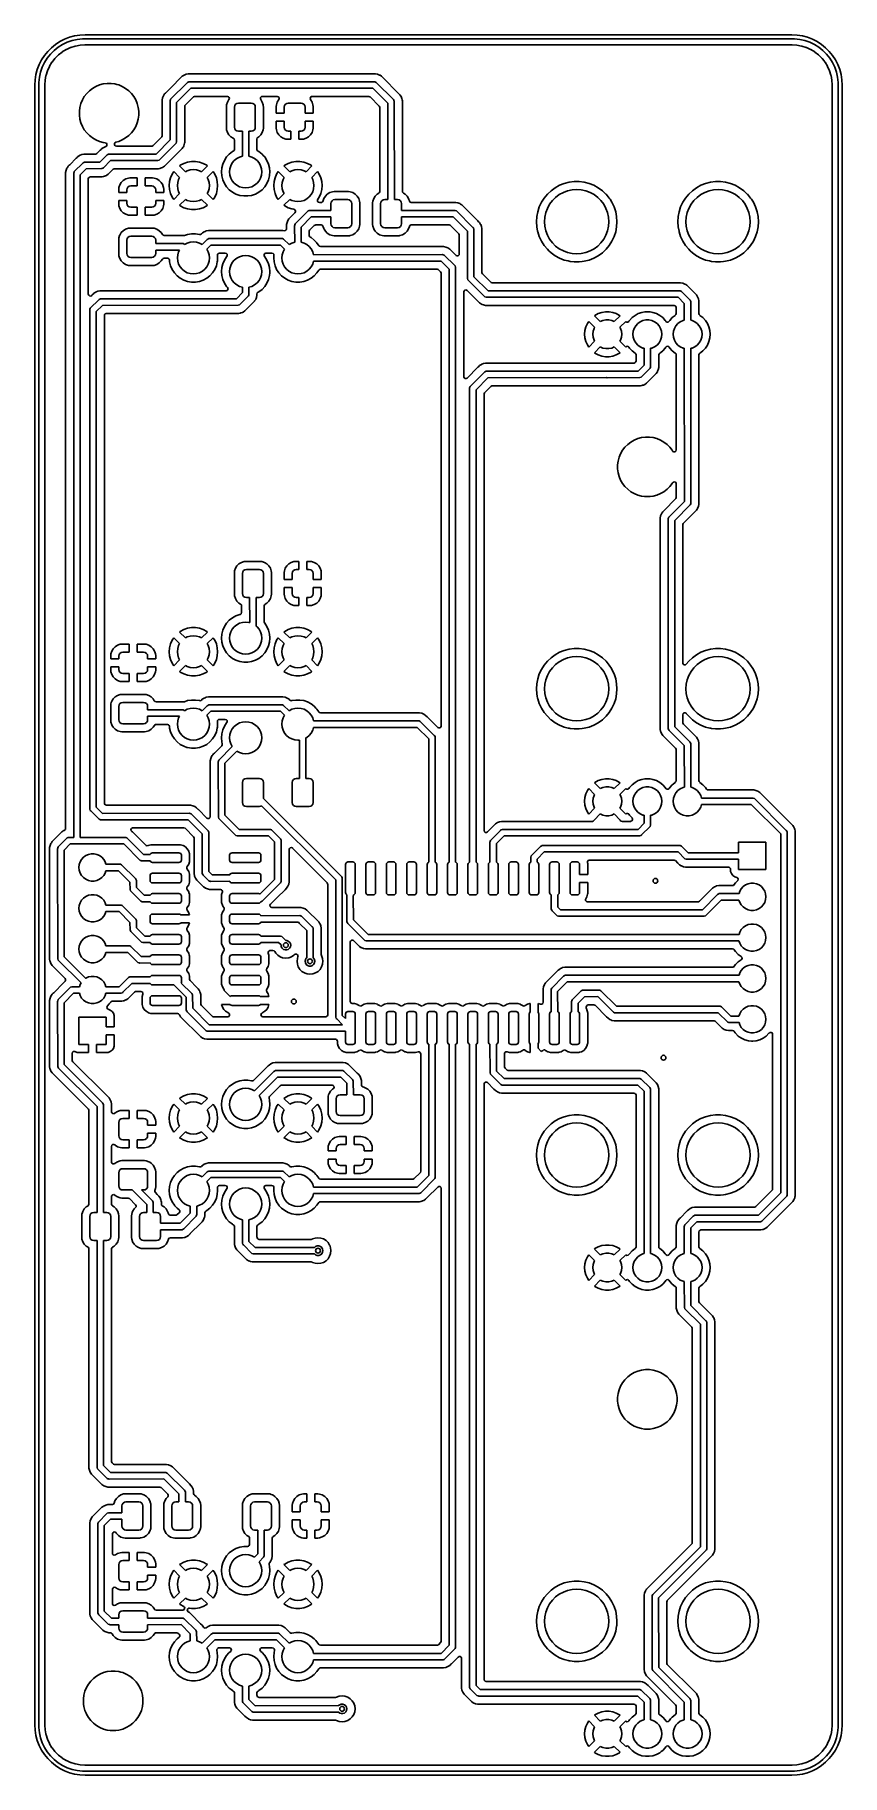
# Model space of a CAD drawing. Extents: x -25 to 25, y -54 to 54.
import ezdxf

# ---------------------------------------------------------------- set-up
doc = ezdxf.new("R2010")
doc.units = 0
doc.layers.add('BLACK', color=7, linetype='CONTINUOUS')

msp = doc.modelspace()

# ---------------------------------------------------------------- linework, layer by layer
at = {"layer": 'BLACK', "linetype": 'CONTINUOUS'}
for p, q in [((-22.326651, 54.107881), (-22, 54.125)), ((-22, 54.125), (-21.989485, 54.1226)), ((-21.989485, 54.1226), (22, 54.125)), ((22, 54.125), (22.326651, 54.107881)), ((-24.528178, 52.836829), (-24.322328, 53.091033)), ((-24.322328, 53.091033), (-24.091033, 53.322328)), ((-23.918765, 53.147099), (-24.147099, 52.918765)), ((-24.091033, 53.322328), (-23.836829, 53.528178)), ((-23.666301, 53.348432), (-23.918765, 53.147099)), ((-23.836829, 53.528178), (-23.5625, 53.706329)), ((-23.392883, 53.520232), (-23.666301, 53.348432)), ((-23.651583, 52.87552), (-23.42577, 53.052433)), ((-23.5625, 53.706329), (-23.271052, 53.85483)), ((-23.42577, 53.052433), (-23.413474, 53.06092)), ((-23.413474, 53.06092), (-23.167984, 53.209324)), ((-23.101948, 53.660339), (-23.392883, 53.520232)), ((-23.271052, 53.85483), (-22.965678, 53.972052)), ((-23.167984, 53.209324), (-23.154751, 53.216269)), ((-23.154751, 53.216269), (-22.893159, 53.334002)), ((-22.797156, 53.76699), (-23.101948, 53.660339)), ((-22.965678, 53.972052), (-22.649724, 54.056711)), ((-22.893159, 53.334002), (-22.879178, 53.339304)), ((-22.879178, 53.339304), (-22.605332, 53.424638)), ((-22.482339, 53.838845), (-22.797156, 53.76699)), ((-22.649724, 54.056711), (-22.326651, 54.107881)), ((-22.605332, 53.424638), (-22.590803, 53.42822)), ((-22.590803, 53.42822), (-22.308656, 53.479925)), ((-22.161457, 53.875), (-22.482339, 53.838845)), ((-22.308656, 53.479925), (-22.293799, 53.481729)), ((-22.293799, 53.481729), (-22.003736, 53.499274)), ((-22, 53.875), (-22.161457, 53.875)), ((-22.003736, 53.499274), (-21.996249, 53.4995)), ((21.989484, 53.877401), (-22, 53.875)), ((-21.996249, 53.4995), (-21.934108, 53.4995)), ((-21.934108, 53.4995), (21.934108, 53.4995)), ((21.934108, 53.4995), (21.996249, 53.4995)), ((22, 53.875), (21.989484, 53.877401)), ((21.996249, 53.4995), (22.003736, 53.499274)), ((22.161457, 53.875), (22, 53.875)), ((22.003736, 53.499274), (22.293796, 53.481729)), ((22.482339, 53.838845), (22.161457, 53.875)), ((22.293796, 53.481729), (22.308659, 53.479924)), ((22.308659, 53.479924), (22.590798, 53.42822)), ((22.326651, 54.107881), (22.649724, 54.056711)), ((22.797156, 53.76699), (22.482339, 53.838845)), ((22.590798, 53.42822), (22.605335, 53.424637)), ((22.605335, 53.424637), (22.879172, 53.339305)), ((22.649724, 54.056711), (22.965678, 53.972052)), ((23.101948, 53.660339), (22.797156, 53.76699)), ((22.879172, 53.339305), (22.893163, 53.334)), ((22.893163, 53.334), (23.154743, 53.216273)), ((22.965678, 53.972052), (23.271052, 53.85483)), ((23.392883, 53.520232), (23.101948, 53.660339)), ((23.154743, 53.216273), (23.167989, 53.20932)), ((23.167989, 53.20932), (23.413465, 53.060925)), ((23.271052, 53.85483), (23.5625, 53.706329)), ((23.666301, 53.348432), (23.392883, 53.520232)), ((23.413465, 53.060925), (23.425776, 53.052427)), ((23.425776, 53.052427), (23.651573, 52.875527)), ((23.5625, 53.706329), (23.836829, 53.528178)), ((23.918765, 53.147099), (23.666301, 53.348432)), ((23.836829, 53.528178), (24.091033, 53.322328)), ((24.147099, 52.918765), (23.918765, 53.147099)), ((24.091033, 53.322328), (24.322328, 53.091033)), ((24.322328, 53.091033), (24.528178, 52.836829)), ((-25.056711, 51.649724), (-24.972052, 51.965678)), ((-24.972052, 51.965678), (-24.85483, 52.271052)), ((-24.85483, 52.271052), (-24.706329, 52.5625)), ((-24.660339, 52.101948), (-24.76699, 51.797156)), ((-24.706329, 52.5625), (-24.528178, 52.836829)), ((-24.520232, 52.392883), (-24.660339, 52.101948)), ((-24.348432, 52.666301), (-24.520232, 52.392883)), ((-24.147099, 52.918765), (-24.348432, 52.666301)), ((-24.334002, 51.893159), (-24.216269, 52.154751)), ((-24.216269, 52.154751), (-24.209324, 52.167984)), ((-24.209324, 52.167984), (-24.06092, 52.413474)), ((-24.06092, 52.413474), (-24.052433, 52.42577)), ((-24.052433, 52.42577), (-23.87552, 52.651583)), ((-23.87552, 52.651583), (-23.865605, 52.662774)), ((-23.865605, 52.662774), (-23.662774, 52.865605)), ((-23.662774, 52.865605), (-23.651583, 52.87552)), ((23.651573, 52.875527), (23.662781, 52.865597)), ((23.662781, 52.865597), (23.865596, 52.662782)), ((23.865596, 52.662782), (23.875526, 52.651574)), ((23.875526, 52.651574), (23.995481, 52.498462)), ((23.995481, 52.498462), (24.052422, 52.425783)), ((24.052422, 52.425783), (24.060928, 52.41346)), ((24.060928, 52.41346), (24.209316, 52.167996)), ((24.348432, 52.666301), (24.147099, 52.918765)), ((24.209316, 52.167996), (24.216275, 52.154737)), ((24.216275, 52.154737), (24.333997, 51.893169)), ((24.520232, 52.392883), (24.348432, 52.666301)), ((24.660339, 52.101948), (24.520232, 52.392883)), ((24.528178, 52.836829), (24.706329, 52.5625)), ((24.76699, 51.797156), (24.660339, 52.101948)), ((24.706329, 52.5625), (24.85483, 52.271052)), ((24.85483, 52.271052), (24.972052, 51.965678)), ((24.972052, 51.965678), (25.056711, 51.649724)), ((-25.125, 51), (-25.107881, 51.326651)), ((-25.122599, -50.989479), (-25.125, 51)), ((-25.107881, 51.326651), (-25.056711, 51.649724)), ((-24.875, 51), (-24.877402, 50.98948)), ((-24.877402, 50.98948), (-24.875, -51)), ((-24.838845, 51.482339), (-24.875, 51.161457)), ((-24.875, 51.161457), (-24.875, 51)), ((-24.76699, 51.797156), (-24.838845, 51.482339)), ((-24.4995, 50.99625), (-24.499274, 51.003737)), ((-24.4995, 3.569311), (-24.4995, 50.99625)), ((-24.499274, 51.003737), (-24.481729, 51.293795)), ((-24.481729, 51.293795), (-24.479924, 51.30866)), ((-24.479924, 51.30866), (-24.455077, 51.444242)), ((-24.455077, 51.444242), (-24.42822, 51.590803)), ((-24.42822, 51.590803), (-24.424636, 51.605337)), ((-24.424636, 51.605337), (-24.339304, 51.879178)), ((-24.339304, 51.879178), (-24.334002, 51.893159)), ((-21.320215, 50.913223), (-21.530294, 50.791933)), ((-21.320206, 50.913227), (-21.320215, 50.913223)), ((-21.096105, 51.006053), (-21.320206, 50.913227)), ((-20.861786, 51.068839), (-21.096105, 51.006053)), ((-20.621289, 51.1005), (-20.861786, 51.068839)), ((-20.621288, 51.1005), (-20.621289, 51.1005)), ((-20.378712, 51.1005), (-20.621288, 51.1005)), ((-20.378711, 51.1005), (-20.378712, 51.1005)), ((-20.138215, 51.068839), (-20.378711, 51.1005)), ((-20.138212, 51.068839), (-20.138215, 51.068839)), ((-20.138211, 51.068838), (-20.138212, 51.068839)), ((-20.021056, 51.037446), (-20.138211, 51.068838)), ((-19.903896, 51.006053), (-20.021056, 51.037446)), ((-19.679795, 50.913227), (-19.903896, 51.006053)), ((-19.679788, 50.913224), (-19.679795, 50.913227)), ((-19.469711, 50.791936), (-19.679788, 50.913224)), ((-15.948589, 51.546596), (-16.703247, 50.791936)), ((-16.668955, 50.112892), (-15.643684, 51.143684)), ((-15.948586, 51.546599), (-15.948589, 51.546596)), ((-15.871402, 51.59817), (-15.948586, 51.546599)), ((-15.833324, 51.623613), (-15.871402, 51.59817)), ((-15.78028, 51.645584), (-15.833324, 51.623613)), ((-15.705262, 51.676658), (-15.78028, 51.645584)), ((-15.705256, 51.67666), (-15.705262, 51.676658)), ((-15.56931, 51.703701), (-15.705256, 51.67666)), ((-15.643684, 51.143684), (-15.612892, 51.168955)), ((-15.612892, 51.168955), (-15.539642, 51.199296)), ((-15.569308, 51.703701), (-15.56931, 51.703701)), ((-15.430691, 51.703701), (-15.569308, 51.703701)), ((-15.539642, 51.199296), (-4, 51.2032)), ((-15.424577, 51.703701), (-15.430691, 51.703701)), ((-15.424557, 51.7037), (-15.424577, 51.703701)), ((-4.075442, 51.7037), (-15.424557, 51.7037)), ((-4.075422, 51.703701), (-4.075442, 51.7037)), ((-4.069308, 51.703701), (-4.075422, 51.703701)), ((-3.930692, 51.703701), (-4.069308, 51.703701)), ((-4, 51.2032), (-3.960358, 51.199296)), ((-3.960358, 51.199296), (-3.960357, 51.199296)), ((-3.960357, 51.199296), (-3.887108, 51.168955)), ((-3.93069, 51.703701), (-3.930692, 51.703701)), ((-3.794806, 51.676672), (-3.93069, 51.703701)), ((-3.887108, 51.168955), (-2.806316, 50.093684)), ((-3.794806, 51.676671), (-3.794806, 51.676672)), ((-3.794744, 51.676659), (-3.794806, 51.676671)), ((-3.794735, 51.676656), (-3.794744, 51.676659)), ((-3.666675, 51.623612), (-3.794735, 51.676656)), ((-3.666673, 51.623611), (-3.666675, 51.623612)), ((-3.639324, 51.605337), (-3.666673, 51.623611)), ((-3.551415, 51.546599), (-3.639324, 51.605337)), ((-3.44908, 51.444264), (-3.551415, 51.546599)), ((-3.44906, 51.444242), (-3.44908, 51.444264)), ((-2.504544, 50.499726), (-3.44906, 51.444242)), ((24.333997, 51.893169), (24.339306, 51.879168)), ((24.339306, 51.879168), (24.424635, 51.605337)), ((24.424635, 51.605337), (24.428219, 51.590799)), ((24.428219, 51.590799), (24.479923, 51.30866)), ((24.479923, 51.30866), (24.481728, 51.293795)), ((24.481728, 51.293795), (24.499274, 51.003737)), ((24.499274, 51.003737), (24.4995, 50.99625)), ((24.4995, 50.99625), (24.4995, -50.996249)), ((24.838845, 51.482339), (24.76699, 51.797156)), ((24.875, 51.161457), (24.838845, 51.482339)), ((24.875, 51), (24.875, 51.161457)), ((24.877401, -50.989479), (24.875, 51)), ((25.056711, 51.649724), (25.107881, 51.326651)), ((25.107881, 51.326651), (25.125, 51)), ((25.125, 51), (25.122598, 50.98948)), ((25.122598, 50.98948), (25.125, -51)), ((-22.256053, 49.846105), (-22.318839, 49.611786)), ((-22.163227, 50.070206), (-22.256053, 49.846105)), ((-22.163223, 50.070215), (-22.163227, 50.070206)), ((-22.041933, 50.280294), (-22.163223, 50.070215)), ((-21.894267, 50.472737), (-22.041933, 50.280294)), ((-21.894261, 50.472744), (-21.894267, 50.472737)), ((-21.722744, 50.644261), (-21.894261, 50.472744)), ((-21.722737, 50.644267), (-21.722744, 50.644261)), ((-21.530294, 50.791933), (-21.722737, 50.644267)), ((-19.469708, 50.791934), (-19.469711, 50.791936)), ((-19.469707, 50.791933), (-19.469708, 50.791934)), ((-19.277264, 50.644267), (-19.469707, 50.791933)), ((-19.277257, 50.644261), (-19.277264, 50.644267)), ((-19.10574, 50.472744), (-19.277257, 50.644261)), ((-19.105735, 50.472738), (-19.10574, 50.472744)), ((-18.958064, 50.280289), (-19.105735, 50.472738)), ((-18.836776, 50.070212), (-18.958064, 50.280289)), ((-18.743946, 49.8461), (-18.836776, 50.070212)), ((-18.681162, 49.611789), (-18.743946, 49.8461)), ((-17.176659, 50.205257), (-17.203701, 50.069311)), ((-17.203701, 50.069311), (-17.203701, 49.924579)), ((-17.203701, 49.924579), (-17.2037, 49.924558)), ((-17.2037, 49.924558), (-17.2037, 47.842845)), ((-17.176657, 50.205265), (-17.176659, 50.205257)), ((-17.123614, 50.333324), (-17.176657, 50.205265)), ((-17.0466, 50.448584), (-17.123614, 50.333324)), ((-16.995457, 50.499726), (-17.0466, 50.448584)), ((-16.948583, 50.5466), (-16.995457, 50.499726)), ((-16.948581, 50.546602), (-16.948583, 50.5466)), ((-16.703247, 50.791936), (-16.948581, 50.546602)), ((-16.7032, 50), (-16.699296, 50.039642)), ((-16.699492, 47.587576), (-16.7032, 50)), ((-16.699296, 50.039642), (-16.686632, 50.070215)), ((-16.686632, 50.070215), (-16.668955, 50.112892)), ((-15.420843, 50.796827), (-16.300509, 49.912425)), ((-16.300509, 49.912425), (-16.2968, 47.5)), ((-15.759981, 49.744837), (-15.244836, 50.259981)), ((-4.087744, 50.800661), (-15.420843, 50.796827)), ((-15.244836, 50.259981), (-15.183513, 50.293466)), ((-15.183513, 50.293466), (-15.157155, 50.2963)), ((-15.157155, 50.2963), (-13.138608, 50.2963)), ((-13.134885, 49.94412), (-13.189999, 49.777797)), ((-13.138608, 50.2963), (-13.071569, 50.276615)), ((-13.134815, 49.944332), (-13.134885, 49.94412)), ((-13.134813, 49.944337), (-13.134815, 49.944332)), ((-13.042712, 50.093657), (-13.134813, 49.944337)), ((-13.071569, 50.276615), (-13.025814, 50.223811)), ((-13.041339, 50.095392), (-13.042712, 50.093657)), ((-13.040646, 50.097006), (-13.041339, 50.095392)), ((-13.03892, 50.099803), (-13.040646, 50.097006)), ((-13.01587, 50.154653), (-13.039334, 50.100059)), ((-13.039334, 50.100059), (-13.03892, 50.099803)), ((-13.025814, 50.223811), (-13.01587, 50.154653)), ((-12.68097, 49.720671), (-12.626777, 49.801777)), ((-12.626777, 49.801777), (-12.545671, 49.85597)), ((-12.545671, 49.85597), (-12.45, 49.875)), ((-12.45, 49.875), (-11.65, 49.875)), ((-11.65, 49.875), (-11.554329, 49.85597)), ((-11.554329, 49.85597), (-11.473223, 49.801777)), ((-11.473223, 49.801777), (-11.41903, 49.720671)), ((-11.084799, 50.160188), (-11.071757, 50.22883)), ((-11.060568, 50.100119), (-11.084799, 50.160188)), ((-11.071757, 50.22883), (-11.023674, 50.279524)), ((-11.06108, 50.099803), (-11.060568, 50.100119)), ((-11.059232, 50.096806), (-11.06108, 50.099803)), ((-11.058661, 50.095392), (-11.059232, 50.096806)), ((-11.057289, 50.093657), (-11.058661, 50.095392)), ((-11.057288, 50.093656), (-11.057289, 50.093657)), ((-10.965186, 49.944334), (-11.057288, 50.093656)), ((-11.023674, 50.279524), (-10.961392, 50.2963)), ((-10.910002, 49.7778), (-10.965186, 49.944334)), ((-10.961392, 50.2963), (-10.037966, 50.2963)), ((-10.034359, 49.94412), (-10.089506, 49.777698)), ((-10.037966, 50.2963), (-9.970927, 50.276615)), ((-10.034357, 49.944125), (-10.034359, 49.94412)), ((-9.942316, 50.093346), (-10.034357, 49.944125)), ((-9.970927, 50.276615), (-9.925172, 50.223811)), ((-9.940699, 50.09539), (-9.942316, 50.093346)), ((-9.939882, 50.097292), (-9.940699, 50.09539)), ((-9.938525, 50.099491), (-9.939882, 50.097292)), ((-9.915228, 50.154653), (-9.938851, 50.099692)), ((-9.938851, 50.099692), (-9.938525, 50.099491)), ((-9.925172, 50.223811), (-9.915228, 50.154653)), ((-9.58097, 49.720671), (-9.526777, 49.801777)), ((-9.526777, 49.801777), (-9.445671, 49.85597)), ((-9.445671, 49.85597), (-9.35, 49.875)), ((-9.35, 49.875), (-8.55, 49.875)), ((-8.55, 49.875), (-8.454329, 49.85597)), ((-8.454329, 49.85597), (-8.373223, 49.801777)), ((-8.373223, 49.801777), (-8.31903, 49.720671)), ((-7.985441, 50.160185), (-7.9724, 50.228827)), ((-7.961059, 50.099748), (-7.985441, 50.160185)), ((-7.9724, 50.228827), (-7.924319, 50.279522)), ((-7.961475, 50.099491), (-7.961059, 50.099748)), ((-7.959974, 50.097057), (-7.961475, 50.099491)), ((-7.959301, 50.09539), (-7.959974, 50.097057)), ((-7.957685, 50.093346), (-7.959301, 50.09539)), ((-7.865644, 49.944125), (-7.957685, 50.093346)), ((-7.924319, 50.279522), (-7.862034, 50.2963)), ((-7.865642, 49.94412), (-7.865644, 49.944125)), ((-7.810495, 49.777698), (-7.865642, 49.94412)), ((-7.862034, 50.2963), (-4.342844, 50.2963)), ((-4.342844, 50.2963), (-4.275805, 50.276615)), ((-4.275805, 50.276615), (-4.255163, 50.259981)), ((-4.255163, 50.259981), (-3.690019, 49.694837)), ((-3.153156, 49.870847), (-4.087744, 50.800661)), ((-3.149807, 43.875), (-3.153156, 49.870847)), ((-2.806316, 50.093684), (-2.781045, 50.062893)), ((-2.781045, 50.062893), (-2.771414, 50.039642)), ((-2.771414, 50.039642), (-2.750704, 49.989642)), ((-2.750704, 49.989642), (-2.747289, 43.875)), ((-2.504513, 50.499697), (-2.504544, 50.499726)), ((-2.403402, 50.398586), (-2.504513, 50.499697)), ((-2.326387, 50.283324), (-2.403402, 50.398586)), ((-2.275383, 50.160188), (-2.326387, 50.283324)), ((-2.273343, 50.155262), (-2.275383, 50.160188)), ((-2.256424, 50.070206), (-2.273343, 50.155262)), ((-2.246301, 50.019313), (-2.256424, 50.070206)), ((-2.2463, 50.019311), (-2.246301, 50.019313)), ((-2.2463, 44.388665), (-2.2463, 50.019311)), ((-22.318839, 49.611786), (-22.3505, 49.371289)), ((-22.3505, 49.371289), (-22.3505, 49.128712)), ((-22.3505, 49.128712), (-22.318839, 48.888215)), ((-22.318839, 48.888215), (-22.256053, 48.653896)), ((-18.743946, 48.6539), (-18.681162, 48.888211)), ((-18.6495, 49.371288), (-18.681162, 49.611789)), ((-18.681162, 48.888211), (-18.6495, 49.128712)), ((-18.6495, 49.128712), (-18.6495, 49.371288)), ((-15.7963, 49.657156), (-15.776615, 49.724195)), ((-15.7963, 47.574445), (-15.7963, 49.657156)), ((-15.776615, 49.724195), (-15.759981, 49.744837)), ((-13.19, 49.777796), (-13.2005, 49.675017)), ((-13.2005, 49.675017), (-13.2005, 48.324999)), ((-13.189999, 49.777796), (-13.19, 49.777796)), ((-13.189999, 49.777797), (-13.189999, 49.777796)), ((-12.7, 49.625), (-12.68097, 49.720671)), ((-12.7, 48.375), (-12.7, 49.625)), ((-11.41903, 49.720671), (-11.4, 49.625)), ((-11.4, 49.625), (-11.4, 48.375)), ((-10.910001, 49.777797), (-10.910002, 49.7778)), ((-10.901527, 49.694837), (-10.910001, 49.777797)), ((-10.899501, 49.675008), (-10.901527, 49.694837)), ((-10.8995, 48.325014), (-10.899501, 49.675008)), ((-10.089507, 49.777691), (-10.1, 49.674987)), ((-10.1, 49.674987), (-10.1, 49.25)), ((-10.1, 49.25), (-9.6, 49.25)), ((-9.6, 48.75), (-10.099999, 48.75)), ((-10.099999, 48.75), (-10.099999, 48.325014)), ((-10.089506, 49.777698), (-10.089507, 49.777691)), ((-9.6, 49.625), (-9.58097, 49.720671)), ((-9.6, 49.25), (-9.6, 49.625)), ((-9.6, 48.375), (-9.6, 48.75)), ((-8.31903, 49.720671), (-8.3, 49.625)), ((-8.3, 49.625), (-8.3, 49.25)), ((-8.3, 49.25), (-7.800001, 49.25)), ((-7.8, 48.75), (-8.3, 48.75)), ((-8.3, 48.75), (-8.3, 48.375)), ((-7.800002, 49.674987), (-7.810495, 49.777698)), ((-7.800001, 49.674972), (-7.800002, 49.674987)), ((-7.800001, 49.25), (-7.800001, 49.674972)), ((-7.8, 48.325027), (-7.8, 48.75)), ((-3.690019, 49.694837), (-3.656534, 49.633514)), ((-3.656534, 49.633514), (-3.6537, 49.607156)), ((-3.6537, 49.607156), (-3.6537, 44.388665)), ((-22.256053, 48.653896), (-22.163227, 48.429795)), ((-22.163227, 48.429795), (-22.163224, 48.429788)), ((-22.163224, 48.429788), (-22.041936, 48.219711)), ((-22.041936, 48.219711), (-22.041934, 48.219708)), ((-22.041934, 48.219708), (-22.041933, 48.219707)), ((-22.041933, 48.219707), (-21.894267, 48.027264)), ((-21.894267, 48.027264), (-21.894261, 48.027257)), ((-21.894261, 48.027257), (-21.722744, 47.85574)), ((-21.722744, 47.85574), (-21.722737, 47.855734)), ((-21.722737, 47.855734), (-21.639003, 47.791483)), ((-21.639003, 47.791483), (-21.530289, 47.708064)), ((-21.530289, 47.708064), (-21.320212, 47.586776)), ((-19.679788, 47.586776), (-19.469711, 47.708064)), ((-19.469711, 47.708064), (-19.277262, 47.855735)), ((-19.277262, 47.855735), (-19.105735, 48.027262)), ((-19.105735, 48.027262), (-18.958064, 48.219711)), ((-18.958064, 48.219711), (-18.836776, 48.429788)), ((-18.836776, 48.429788), (-18.743946, 48.6539)), ((-17.240019, 47.755164), (-17.755163, 47.240019)), ((-17.223385, 47.775806), (-17.240019, 47.755164)), ((-17.2037, 47.842845), (-17.223385, 47.775806)), ((-13.2005, 48.324999), (-13.200499, 48.324982)), ((-13.200499, 48.324982), (-13.19, 48.222204)), ((-13.19, 48.222204), (-13.189999, 48.222201)), ((-13.189999, 48.222201), (-13.134885, 48.055881)), ((-13.134885, 48.055881), (-13.134814, 48.055666)), ((-13.134814, 48.055666), (-13.042712, 47.906344)), ((-13.042712, 47.906344), (-12.918656, 47.782288)), ((-12.918656, 47.782288), (-12.769334, 47.690186)), ((-12.769334, 47.690186), (-12.769333, 47.690186)), ((-12.769333, 47.690186), (-12.763187, 47.686395)), ((-12.763187, 47.686395), (-12.764836, 47.683724)), ((-12.764836, 47.683724), (-12.722936, 47.646921)), ((-12.722936, 47.646921), (-12.7037, 47.580585)), ((-12.68097, 48.279329), (-12.7, 48.375)), ((-12.626777, 48.198223), (-12.68097, 48.279329)), ((-12.545671, 48.14403), (-12.626777, 48.198223)), ((-12.45, 48.125), (-12.545671, 48.14403)), ((-12.20225, 48.125), (-12.45, 48.125)), ((-12.20047, 46.579154), (-12.20225, 48.125)), ((-11.65, 48.125), (-11.799708, 48.125)), ((-11.799708, 48.125), (-11.797928, 46.578667)), ((-11.554329, 48.14403), (-11.65, 48.125)), ((-11.473223, 48.198223), (-11.554329, 48.14403)), ((-11.41903, 48.279329), (-11.473223, 48.198223)), ((-11.4, 48.375), (-11.41903, 48.279329)), ((-11.2963, 47.642177), (-11.276615, 47.709216)), ((-11.2963, 46.999201), (-11.2963, 47.642177)), ((-11.276615, 47.709216), (-11.237399, 47.747714)), ((-11.237399, 47.747714), (-11.181344, 47.782288)), ((-11.181344, 47.782288), (-11.057288, 47.906344)), ((-11.057288, 47.906344), (-10.965186, 48.055666)), ((-10.965186, 48.055666), (-10.910001, 48.222203)), ((-10.910001, 48.222203), (-10.8995, 48.324991)), ((-10.8995, 48.324991), (-10.8995, 48.325014)), ((-10.099999, 48.325014), (-10.089506, 48.222303)), ((-10.089506, 48.222303), (-10.034359, 48.055881)), ((-10.034359, 48.055881), (-10.034357, 48.055876)), ((-10.034357, 48.055876), (-9.942316, 47.906655)), ((-9.942316, 47.906655), (-9.818346, 47.782685)), ((-9.818346, 47.782685), (-9.669125, 47.690644)), ((-9.669125, 47.690644), (-9.66912, 47.690642)), ((-9.66912, 47.690642), (-9.502698, 47.635495)), ((-9.58097, 48.279329), (-9.6, 48.375)), ((-9.526777, 48.198223), (-9.58097, 48.279329)), ((-9.445671, 48.14403), (-9.526777, 48.198223)), ((-9.502698, 47.635495), (-9.502691, 47.635494)), ((-9.502691, 47.635494), (-9.399981, 47.625001)), ((-9.35, 48.125), (-9.445671, 48.14403)), ((-9.2, 48.125), (-9.35, 48.125)), ((-9.2, 47.625002), (-9.2, 48.125)), ((-8.55, 48.125), (-8.7, 48.125)), ((-8.7, 48.125), (-8.7, 47.625001)), ((-8.454329, 48.14403), (-8.55, 48.125)), ((-8.500014, 47.625002), (-8.397303, 47.635495)), ((-8.373223, 48.198223), (-8.454329, 48.14403)), ((-8.397303, 47.635495), (-8.230881, 47.690642)), ((-8.31903, 48.279329), (-8.373223, 48.198223)), ((-8.3, 48.375), (-8.31903, 48.279329)), ((-8.230881, 47.690642), (-8.230876, 47.690644)), ((-8.230876, 47.690644), (-8.081655, 47.782685)), ((-8.081655, 47.782685), (-7.957685, 47.906655)), ((-7.957685, 47.906655), (-7.865644, 48.055876)), ((-7.865644, 48.055876), (-7.865642, 48.055881)), ((-7.865642, 48.055881), (-7.810495, 48.222303)), ((-7.810495, 48.222303), (-7.810494, 48.22231)), ((-7.810494, 48.22231), (-7.800001, 48.325014)), ((-7.800001, 48.325014), (-7.8, 48.325027)), ((-22.37226, 46.597598), (-22.448584, 46.5466)), ((-22.333327, 46.623611), (-22.37226, 46.597598)), ((-22.333326, 46.623612), (-22.333327, 46.623611)), ((-22.333322, 46.623614), (-22.333326, 46.623612)), ((-22.29582, 46.639148), (-22.333322, 46.623614)), ((-22.205264, 46.676658), (-22.29582, 46.639148)), ((-22.205255, 46.676661), (-22.205264, 46.676658)), ((-22.069311, 46.703701), (-22.205255, 46.676661)), ((-22.069308, 46.703701), (-22.069311, 46.703701)), ((-21.930691, 46.703701), (-22.069308, 46.703701)), ((-21.924577, 46.703701), (-21.930691, 46.703701)), ((-21.924557, 46.7037), (-21.924577, 46.703701)), ((-21.342844, 46.7037), (-21.924557, 46.7037)), ((-21.316486, 46.706534), (-21.342844, 46.7037)), ((-21.320212, 47.586776), (-21.0961, 47.493946)), ((-21.255163, 46.740019), (-21.316486, 46.706534)), ((-21.046603, 46.94858), (-21.255163, 46.740019)), ((-21.0961, 47.493946), (-20.861789, 47.431162)), ((-21.079884, 46.202901), (-20.643684, 46.643684)), ((-21.0466, 46.948583), (-21.046603, 46.94858)), ((-20.995982, 46.999201), (-21.0466, 46.948583)), ((-20.948584, 47.0466), (-20.995982, 46.999201)), ((-20.87226, 47.097598), (-20.948584, 47.0466)), ((-20.833327, 47.123611), (-20.87226, 47.097598)), ((-20.861789, 47.431162), (-20.735587, 47.414548)), ((-20.833326, 47.123612), (-20.833327, 47.123611)), ((-20.833322, 47.123614), (-20.833326, 47.123612)), ((-20.79582, 47.139149), (-20.833322, 47.123614)), ((-20.795818, 47.139149), (-20.79582, 47.139149)), ((-20.705262, 47.176658), (-20.795818, 47.139149)), ((-20.735587, 47.414548), (-20.671692, 47.386282)), ((-20.70432, 47.177048), (-20.705262, 47.176659)), ((-20.705262, 47.176659), (-20.705262, 47.176658)), ((-20.66946, 47.198869), (-20.70432, 47.177048)), ((-20.671692, 47.386282), (-20.63322, 47.327958)), ((-20.632388, 47.258093), (-20.66946, 47.198869)), ((-20.643684, 46.643684), (-20.612892, 46.668955)), ((-20.63322, 47.327958), (-20.632388, 47.258093)), ((-20.612892, 46.668955), (-20.539642, 46.699296)), ((-20.539642, 46.699296), (-17.579232, 46.703099)), ((-20.167977, 47.345347), (-20.138952, 47.408903)), ((-20.158033, 47.276189), (-20.167977, 47.345347)), ((-20.112278, 47.223385), (-20.158033, 47.276189)), ((-20.138952, 47.408903), (-20.080174, 47.446677)), ((-20.045239, 47.2037), (-20.112278, 47.223385)), ((-20.080174, 47.446677), (-20.077383, 47.447462)), ((-20.077383, 47.447462), (-19.9039, 47.493946)), ((-17.842844, 47.2037), (-20.045239, 47.2037)), ((-19.9039, 47.493946), (-19.679788, 47.586776)), ((-17.816486, 47.206534), (-17.842844, 47.2037)), ((-17.755163, 47.240019), (-17.816486, 47.206534)), ((-17.579232, 46.703099), (-16.699492, 47.587576)), ((-16.331045, 47.387108), (-17.356316, 46.356316)), ((-16.943191, 46.061629), (-15.9534, 47.051417)), ((-16.300704, 47.460358), (-16.331045, 47.387108)), ((-16.2968, 47.5), (-16.300704, 47.460358)), ((-15.9534, 47.051417), (-15.905162, 47.123611)), ((-15.905162, 47.123611), (-15.876389, 47.166673)), ((-15.876389, 47.166673), (-15.854417, 47.21972)), ((-15.854417, 47.21972), (-15.823342, 47.294739)), ((-15.823342, 47.294739), (-15.805133, 47.386282)), ((-15.805133, 47.386282), (-15.796299, 47.43069)), ((-15.796299, 47.574419), (-15.7963, 47.574445)), ((-15.796299, 47.43069), (-15.796299, 47.574419)), ((-13.019743, 46.707739), (-13.188167, 46.524783)), ((-12.823506, 46.860477), (-13.019743, 46.707739)), ((-12.823504, 46.860478), (-12.823506, 46.860477)), ((-12.768681, 46.890147), (-12.823504, 46.860478)), ((-12.723385, 46.932162), (-12.768681, 46.890147)), ((-12.7037, 46.999201), (-12.723385, 46.932162)), ((-12.7037, 47.580585), (-12.7037, 46.999201)), ((-12.382683, 46.52388), (-12.20047, 46.579154)), ((-11.797928, 46.578667), (-11.617317, 46.52388)), ((-11.280909, 46.939368), (-11.2963, 46.999201)), ((-11.231319, 46.890147), (-11.280909, 46.939368)), ((-11.176497, 46.860478), (-11.231319, 46.890147)), ((-11.176495, 46.860477), (-11.176497, 46.860478)), ((-11.176492, 46.860475), (-11.176495, 46.860477)), ((-11.176491, 46.860474), (-11.176492, 46.860475)), ((-10.980256, 46.707738), (-11.176491, 46.860474)), ((-10.902812, 46.623611), (-10.980256, 46.707738)), ((-10.811834, 46.524783), (-10.902812, 46.623611)), ((-9.399981, 47.625001), (-9.200001, 47.625001)), ((-9.200001, 47.625001), (-9.2, 47.625002)), ((-8.7, 47.625001), (-8.500028, 47.625001)), ((-8.500028, 47.625001), (-8.500014, 47.625002)), ((-23.176659, 45.705257), (-23.203701, 45.569311)), ((-23.203701, 45.569311), (-23.203701, 45.424579)), ((-23.176657, 45.705265), (-23.176659, 45.705257)), ((-23.123613, 45.833325), (-23.176657, 45.705265)), ((-23.094838, 45.876389), (-23.123613, 45.833325)), ((-23.0466, 45.948584), (-23.094838, 45.876389)), ((-22.985126, 46.010057), (-23.0466, 45.948584)), ((-22.948583, 46.0466), (-22.985126, 46.010057)), ((-22.94858, 46.046603), (-22.948583, 46.0466)), ((-22.546603, 46.44858), (-22.94858, 46.046603)), ((-22.7032, 45.5), (-22.699296, 45.539642)), ((-22.699319, 4.201759), (-22.7032, 45.5)), ((-22.699296, 45.539642), (-22.68197, 45.58147)), ((-22.68197, 45.58147), (-22.668955, 45.612892)), ((-22.668955, 45.612892), (-22.143684, 46.143684)), ((-22.5466, 46.448583), (-22.546603, 46.44858)), ((-22.497592, 46.497592), (-22.5466, 46.448583)), ((-22.448584, 46.5466), (-22.497592, 46.497592)), ((-21.920117, 45.7971), (-22.300693, 45.412525)), ((-22.143684, 46.143684), (-22.112892, 46.168955)), ((-22.112892, 46.168955), (-22.039642, 46.199296)), ((-22.039642, 46.199296), (-21.079884, 46.202901)), ((-20.960358, 45.800704), (-21.920117, 45.7971)), ((-20.960357, 45.800704), (-20.960358, 45.800704)), ((-20.887108, 45.831045), (-20.960357, 45.800704)), ((-20.856316, 45.856316), (-20.887108, 45.831045)), ((-20.420313, 46.296903), (-20.856316, 45.856316)), ((-20.551417, 45.4534), (-20.4534, 45.551417)), ((-20.4534, 45.551417), (-20.453398, 45.551421)), ((-20.453398, 45.551421), (-20.244836, 45.759984)), ((-17.460358, 46.300704), (-20.420313, 46.296903)), ((-20.244836, 45.759984), (-20.183513, 45.793466)), ((-20.183513, 45.793466), (-20.157156, 45.7963)), ((-20.157156, 45.7963), (-17.575442, 45.7963)), ((-17.575442, 45.7963), (-17.575422, 45.796299)), ((-17.575422, 45.796299), (-17.569308, 45.796299)), ((-17.569308, 45.796299), (-17.43069, 45.796299)), ((-17.460357, 46.300704), (-17.460358, 46.300704)), ((-17.387108, 46.331045), (-17.460357, 46.300704)), ((-17.43069, 45.796299), (-17.339232, 45.814493)), ((-17.356316, 46.356316), (-17.387108, 46.331045)), ((-17.339232, 45.814493), (-17.294738, 45.823343)), ((-17.294738, 45.823343), (-17.235662, 45.847813)), ((-17.235662, 45.847813), (-17.166677, 45.876387)), ((-17.166677, 45.876387), (-17.166676, 45.876388)), ((-17.166676, 45.876388), (-17.166673, 45.876389)), ((-17.166673, 45.876389), (-17.051417, 45.9534)), ((-17.051417, 45.9534), (-16.9534, 46.051417)), ((-16.9534, 46.051419), (-16.943192, 46.061626)), ((-16.9534, 46.051417), (-16.9534, 46.051419)), ((-16.943192, 46.061626), (-16.943191, 46.061629)), ((-16.573733, 45.466368), (-16.673588, 45.238718)), ((-16.473436, 45.619884), (-16.573733, 45.466368)), ((-16.108519, 45.254967), (-16.473436, 45.619884)), ((-16.073239, 46.010051), (-16.120058, 45.973612)), ((-16.120058, 45.973612), (-16.120058, 45.97361)), ((-16.120058, 45.97361), (-15.754966, 45.608519)), ((-15.85461, 46.128368), (-16.073239, 46.010051)), ((-15.854604, 46.12837), (-15.85461, 46.128368)), ((-15.619494, 46.209084), (-15.854604, 46.12837)), ((-15.754966, 45.608519), (-15.632683, 45.67388)), ((-15.632683, 45.67388), (-15.44509, 45.730785)), ((-15.374293, 46.25), (-15.619494, 46.209084)), ((-15.44509, 45.730785), (-15.25, 45.75)), ((-15.125707, 46.25), (-15.374293, 46.25)), ((-15.25, 45.75), (-15.05491, 45.730785)), ((-14.880507, 46.209084), (-15.125707, 46.25)), ((-15.05491, 45.730785), (-14.867317, 45.67388)), ((-14.645397, 46.12837), (-14.880507, 46.209084)), ((-14.867317, 45.67388), (-14.745035, 45.608519)), ((-14.745035, 45.608519), (-14.379943, 45.97361)), ((-14.645386, 46.128365), (-14.645397, 46.12837)), ((-14.426771, 46.010057), (-14.645386, 46.128365)), ((-14.379944, 45.973611), (-14.426771, 46.010057)), ((-14.026566, 45.619884), (-14.391483, 45.254968)), ((-14.379943, 45.97361), (-14.379944, 45.973611)), ((-13.926269, 45.46637), (-14.026566, 45.619884)), ((-13.826413, 45.238718), (-13.926269, 45.46637)), ((-13.48511, 45.847813), (-13.505643, 45.600006)), ((-13.505643, 45.600006), (-13.505643, 45.599995)), ((-13.505643, 45.599995), (-13.48511, 45.352188)), ((-13.485108, 45.847825), (-13.48511, 45.847813)), ((-13.424064, 46.088882), (-13.485108, 45.847825)), ((-13.324174, 46.316607), (-13.424064, 46.088882)), ((-13.188167, 46.524783), (-13.324174, 46.316607)), ((-13, 45.6), (-12.980785, 45.79509)), ((-12.980785, 45.40491), (-13, 45.6)), ((-12.980785, 45.79509), (-12.92388, 45.982683)), ((-12.92388, 45.982683), (-12.83147, 46.15557)), ((-12.83147, 46.15557), (-12.707107, 46.307107)), ((-12.707107, 46.307107), (-12.55557, 46.43147)), ((-12.55557, 46.43147), (-12.382683, 46.52388)), ((-11.617317, 46.52388), (-11.44443, 46.43147)), ((-11.44443, 46.43147), (-11.292893, 46.307107)), ((-11.292893, 46.307107), (-11.16853, 46.15557)), ((-11.16853, 46.15557), (-11.07612, 45.982683)), ((-11.07612, 45.982683), (-11.019215, 45.79509)), ((-11.019215, 45.79509), (-11, 45.6)), ((-11, 45.6), (-11.019215, 45.40491)), ((-10.675827, 46.316607), (-10.811834, 46.524783)), ((-10.575937, 46.088882), (-10.675827, 46.316607)), ((-10.514893, 45.847825), (-10.575937, 46.088882)), ((-10.514891, 45.847813), (-10.514893, 45.847825)), ((-10.494357, 45.600006), (-10.514891, 45.847813)), ((-10.511365, 45.394738), (-10.494357, 45.599995)), ((-10.494357, 45.599995), (-10.494357, 45.600006)), ((-10.073733, 45.466368), (-10.173588, 45.238718)), ((-9.973436, 45.619884), (-10.073733, 45.466368)), ((-9.608519, 45.254967), (-9.973436, 45.619884)), ((-9.573239, 46.010051), (-9.620058, 45.973612)), ((-9.620058, 45.973612), (-9.620058, 45.97361)), ((-9.620058, 45.97361), (-9.254966, 45.608519)), ((-9.35461, 46.128368), (-9.573239, 46.010051)), ((-9.354604, 46.12837), (-9.35461, 46.128368)), ((-9.119494, 46.209084), (-9.354604, 46.12837)), ((-9.254966, 45.608519), (-9.132683, 45.67388)), ((-9.132683, 45.67388), (-8.94509, 45.730785)), ((-8.874293, 46.25), (-9.119494, 46.209084)), ((-8.94509, 45.730785), (-8.75, 45.75)), ((-8.625707, 46.25), (-8.874293, 46.25)), ((-8.75, 45.75), (-8.55491, 45.730785)), ((-8.380507, 46.209084), (-8.625707, 46.25)), ((-8.55491, 45.730785), (-8.367317, 45.67388)), ((-8.145397, 46.12837), (-8.380507, 46.209084)), ((-8.367317, 45.67388), (-8.245035, 45.608519)), ((-8.245035, 45.608519), (-7.879943, 45.97361)), ((-8.145386, 46.128365), (-8.145397, 46.12837)), ((-7.926771, 46.010057), (-8.145386, 46.128365)), ((-7.879944, 45.973611), (-7.926771, 46.010057)), ((-7.526566, 45.619884), (-7.891483, 45.254968)), ((-7.879943, 45.97361), (-7.879944, 45.973611)), ((-7.426269, 45.46637), (-7.526566, 45.619884)), ((-7.326413, 45.238718), (-7.426269, 45.46637)), ((-23.203701, 45.424579), (-23.2037, 45.424558)), ((-23.2037, 45.424558), (-23.2037, 4.76016)), ((-22.300693, 45.412525), (-22.296819, 4.199608)), ((-21.7963, 45.157156), (-21.776615, 45.224195)), ((-21.7963, 44.524987), (-21.7963, 45.157156)), ((-21.7963, 43.600014), (-21.7963, 44.524987)), ((-21.776615, 45.224195), (-21.759981, 45.244837)), ((-21.759981, 45.244837), (-21.744837, 45.259981)), ((-21.744837, 45.259981), (-21.683514, 45.293466)), ((-21.683514, 45.293466), (-21.657156, 45.2963)), ((-21.657156, 45.2963), (-21.075442, 45.2963)), ((-21.075442, 45.2963), (-21.075422, 45.296299)), ((-21.075422, 45.296299), (-21.069308, 45.296299)), ((-21.069308, 45.296299), (-20.93069, 45.296299)), ((-20.93069, 45.296299), (-20.839232, 45.314493)), ((-20.839232, 45.314493), (-20.794738, 45.323343)), ((-20.794738, 45.323343), (-20.666673, 45.376389)), ((-20.666673, 45.376389), (-20.639212, 45.394738)), ((-20.639212, 45.394738), (-20.551417, 45.4534)), ((-19.889507, 44.627691), (-19.9, 44.524987)), ((-19.9, 44.524987), (-19.9, 44.3125)), ((-19.889506, 44.627698), (-19.889507, 44.627691)), ((-19.834359, 44.79412), (-19.889506, 44.627698)), ((-19.834357, 44.794125), (-19.834359, 44.79412)), ((-19.742316, 44.943346), (-19.834357, 44.794125)), ((-19.618346, 45.067316), (-19.742316, 44.943346)), ((-19.469125, 45.159357), (-19.618346, 45.067316)), ((-19.46912, 45.159359), (-19.469125, 45.159357)), ((-19.302698, 45.214506), (-19.46912, 45.159359)), ((-19.4, 44.475), (-19.38097, 44.570671)), ((-19.4, 44.3125), (-19.4, 44.475)), ((-19.38097, 44.570671), (-19.326777, 44.651777)), ((-19.326777, 44.651777), (-19.245671, 44.70597)), ((-19.199988, 45.224999), (-19.302698, 45.214506)), ((-19.245671, 44.70597), (-19.15, 44.725)), ((-19.199972, 45.225), (-19.199988, 45.224999)), ((-18.75, 45.225), (-19.199972, 45.225)), ((-19.15, 44.725), (-18.75, 44.725)), ((-18.75, 44.725), (-18.75, 45.225)), ((-17.800014, 45.225), (-18.25, 45.225)), ((-18.25, 45.225), (-18.25, 44.725)), ((-18.25, 44.725), (-17.85, 44.725)), ((-17.85, 44.725), (-17.754329, 44.70597)), ((-17.69731, 45.214507), (-17.800014, 45.225)), ((-17.754329, 44.70597), (-17.673223, 44.651777)), ((-17.697303, 45.214506), (-17.69731, 45.214507)), ((-17.530881, 45.159359), (-17.697303, 45.214506)), ((-17.673223, 44.651777), (-17.61903, 44.570671)), ((-17.61903, 44.570671), (-17.6, 44.475)), ((-17.6, 44.475), (-17.6, 44.3125)), ((-17.530876, 45.159357), (-17.530881, 45.159359)), ((-17.381655, 45.067316), (-17.530876, 45.159357)), ((-17.257685, 44.943346), (-17.381655, 45.067316)), ((-17.165644, 44.794125), (-17.257685, 44.943346)), ((-17.165642, 44.79412), (-17.165644, 44.794125)), ((-17.151024, 44.750006), (-17.165642, 44.79412)), ((-17.110495, 44.627698), (-17.151024, 44.750006)), ((-17.100002, 44.524987), (-17.110495, 44.627698)), ((-17.100001, 44.524972), (-17.100002, 44.524987)), ((-17.100001, 44.3125), (-17.100001, 44.524972)), ((-16.734615, 44.99773), (-16.755141, 44.750006)), ((-16.755141, 44.750006), (-16.755141, 44.749995)), ((-16.755141, 44.749995), (-16.734615, 44.502271)), ((-16.734613, 44.997739), (-16.734615, 44.99773)), ((-16.734615, 44.502271), (-16.734613, 44.502262)), ((-16.673588, 45.238718), (-16.734613, 44.997739)), ((-16.734613, 44.502262), (-16.673588, 44.261283)), ((-16.25, 44.75), (-16.230785, 44.94509)), ((-16.230785, 44.55491), (-16.25, 44.75)), ((-16.230785, 44.94509), (-16.17388, 45.132683)), ((-16.17388, 44.367317), (-16.230785, 44.55491)), ((-16.17388, 45.132683), (-16.108519, 45.254967)), ((-14.391483, 45.254968), (-14.32612, 45.132683)), ((-14.32612, 45.132683), (-14.269215, 44.94509)), ((-14.269215, 44.55491), (-14.32612, 44.367317)), ((-14.269215, 44.94509), (-14.25, 44.75)), ((-14.25, 44.75), (-14.269215, 44.55491)), ((-13.765388, 44.997739), (-13.826413, 45.238718)), ((-13.826413, 44.261283), (-13.765388, 44.502262)), ((-13.765386, 44.99773), (-13.765388, 44.997739)), ((-13.765388, 44.502262), (-13.765386, 44.502271)), ((-13.744859, 44.750006), (-13.765386, 44.99773)), ((-13.765386, 44.502271), (-13.744859, 44.749995)), ((-13.744859, 44.749995), (-13.744859, 44.750006)), ((-13.48511, 45.352188), (-13.485108, 45.352176)), ((-13.485108, 45.352176), (-13.424064, 45.111119)), ((-13.424064, 45.111119), (-13.324174, 44.883394)), ((-13.324174, 44.883394), (-13.188167, 44.675218)), ((-13.188167, 44.675218), (-13.188164, 44.675215)), ((-13.188164, 44.675215), (-13.019744, 44.492262)), ((-13.019744, 44.492262), (-12.823509, 44.339526)), ((-12.92388, 45.217317), (-12.980785, 45.40491)), ((-12.83147, 45.04443), (-12.92388, 45.217317)), ((-12.707107, 44.892893), (-12.83147, 45.04443)), ((-12.55557, 44.76853), (-12.707107, 44.892893)), ((-12.382683, 44.67612), (-12.55557, 44.76853)), ((-12.19509, 44.619215), (-12.382683, 44.67612)), ((-12, 44.6), (-12.19509, 44.619215)), ((-11.80491, 44.619215), (-12, 44.6)), ((-11.617317, 44.67612), (-11.80491, 44.619215)), ((-11.44443, 44.76853), (-11.617317, 44.67612)), ((-11.292893, 44.892893), (-11.44443, 44.76853)), ((-11.16853, 45.04443), (-11.292893, 44.892893)), ((-11.176491, 44.339526), (-10.980256, 44.492262)), ((-11.07612, 45.217317), (-11.16853, 45.04443)), ((-11.019215, 45.40491), (-11.07612, 45.217317)), ((-10.980256, 44.492262), (-10.811836, 44.675215)), ((-10.811836, 44.675215), (-10.675827, 44.883393)), ((-10.675827, 44.883393), (-10.575937, 45.111119)), ((-10.575937, 45.111119), (-10.514892, 45.352179)), ((-10.514892, 45.352179), (-10.511365, 45.394738)), ((-10.234615, 44.99773), (-10.255141, 44.750006)), ((-10.255141, 44.750006), (-10.255141, 44.749995)), ((-10.255141, 44.749995), (-10.234615, 44.502271)), ((-10.234613, 44.997739), (-10.234615, 44.99773)), ((-10.234615, 44.502271), (-10.234613, 44.502262)), ((-10.173588, 45.238718), (-10.234613, 44.997739)), ((-10.234613, 44.502262), (-10.173588, 44.261283)), ((-9.75, 44.75), (-9.730785, 44.94509)), ((-9.730785, 44.55491), (-9.75, 44.75)), ((-9.730785, 44.94509), (-9.67388, 45.132683)), ((-9.67388, 44.367317), (-9.730785, 44.55491)), ((-9.67388, 45.132683), (-9.608519, 45.254967)), ((-7.891483, 45.254968), (-7.82612, 45.132683)), ((-7.82612, 45.132683), (-7.769215, 44.94509)), ((-7.769215, 44.55491), (-7.82612, 44.367317)), ((-7.769215, 44.94509), (-7.75, 44.75)), ((-7.75, 44.75), (-7.769215, 44.55491)), ((-7.265388, 44.997739), (-7.326413, 45.238718)), ((-7.326413, 44.261283), (-7.265388, 44.502262)), ((-7.265386, 44.99773), (-7.265388, 44.997739)), ((-7.265388, 44.502262), (-7.265386, 44.502271)), ((-7.244859, 44.750006), (-7.265386, 44.99773)), ((-7.265386, 44.502271), (-7.244859, 44.749995)), ((-7.244859, 44.749995), (-7.244859, 44.750006)), ((-3.6537, 44.388665), (-3.673385, 44.321626)), ((-2.234122, 44.335075), (-2.2463, 44.388665)), ((7.002968, 44.430477), (6.773608, 44.215093)), ((7.002978, 44.430485), (7.002968, 44.430477)), ((7.257504, 44.615409), (7.002978, 44.430485)), ((7.257516, 44.615416), (7.257504, 44.615409)), ((7.533241, 44.766998), (7.257516, 44.615416)), ((7.533242, 44.766999), (7.533241, 44.766998)), ((7.825771, 44.882819), (7.533242, 44.766999)), ((7.76917, 44.319264), (8.036535, 44.418986)), ((7.825774, 44.88282), (7.825771, 44.882819)), ((8.130523, 44.961066), (7.825774, 44.88282)), ((8.036535, 44.418986), (8.31537, 44.479643)), ((8.130536, 44.961068), (8.130523, 44.961066)), ((8.44267, 45.0005), (8.130536, 44.961068)), ((8.31537, 44.479643), (8.6, 44.5)), ((8.442682, 45.0005), (8.44267, 45.0005)), ((8.757318, 45.0005), (8.442682, 45.0005)), ((8.6, 44.5), (8.88463, 44.479643)), ((8.757329, 45.0005), (8.757318, 45.0005)), ((9.069463, 44.961068), (8.757329, 45.0005)), ((8.88463, 44.479643), (9.163465, 44.418986)), ((9.069476, 44.961066), (9.069463, 44.961068)), ((9.374225, 44.88282), (9.069476, 44.961066)), ((9.163465, 44.418986), (9.43083, 44.319264)), ((9.374228, 44.882819), (9.374225, 44.88282)), ((9.666757, 44.766999), (9.374228, 44.882819)), ((9.666758, 44.766998), (9.666757, 44.766999)), ((9.666763, 44.766996), (9.666758, 44.766998)), ((9.666766, 44.766994), (9.666763, 44.766996)), ((9.942484, 44.615416), (9.666766, 44.766994)), ((9.942488, 44.615414), (9.942484, 44.615416)), ((9.942495, 44.615409), (9.942488, 44.615414)), ((10.197021, 44.430485), (9.942495, 44.615409)), ((10.197027, 44.43048), (10.197021, 44.430485)), ((10.19703, 44.430478), (10.197027, 44.43048)), ((10.419917, 44.221173), (10.19703, 44.430478)), ((15.802968, 44.430477), (15.573608, 44.215093)), ((15.802978, 44.430485), (15.802968, 44.430477)), ((16.057504, 44.615409), (15.802978, 44.430485)), ((16.057516, 44.615416), (16.057504, 44.615409)), ((16.333241, 44.766998), (16.057516, 44.615416)), ((16.333242, 44.766999), (16.333241, 44.766998)), ((16.625771, 44.882819), (16.333242, 44.766999)), ((16.56917, 44.319264), (16.836535, 44.418986)), ((16.625774, 44.88282), (16.625771, 44.882819)), ((16.930523, 44.961066), (16.625774, 44.88282)), ((16.836535, 44.418986), (17.11537, 44.479643)), ((16.930536, 44.961068), (16.930523, 44.961066)), ((17.24267, 45.0005), (16.930536, 44.961068)), ((17.11537, 44.479643), (17.4, 44.5)), ((17.242682, 45.0005), (17.24267, 45.0005)), ((17.557318, 45.0005), (17.242682, 45.0005)), ((17.4, 44.5), (17.68463, 44.479643)), ((17.557329, 45.0005), (17.557318, 45.0005)), ((17.869463, 44.961068), (17.557329, 45.0005)), ((17.68463, 44.479643), (17.963465, 44.418986)), ((17.869476, 44.961066), (17.869463, 44.961068)), ((18.174225, 44.88282), (17.869476, 44.961066)), ((17.963465, 44.418986), (18.23083, 44.319264)), ((18.174228, 44.882819), (18.174225, 44.88282)), ((18.466757, 44.766999), (18.174228, 44.882819)), ((18.466758, 44.766998), (18.466757, 44.766999)), ((18.466763, 44.766996), (18.466758, 44.766998)), ((18.466766, 44.766994), (18.466763, 44.766996)), ((18.742484, 44.615416), (18.466766, 44.766994)), ((18.742488, 44.615414), (18.742484, 44.615416)), ((18.742495, 44.615409), (18.742488, 44.615414)), ((18.997021, 44.430485), (18.742495, 44.615409)), ((18.997027, 44.43048), (18.997021, 44.430485)), ((18.99703, 44.430478), (18.997027, 44.43048)), ((19.219917, 44.221173), (18.99703, 44.430478)), ((-21.7963, 37.998245), (-21.7963, 43.600014)), ((-19.9, 44.3125), (-19.4, 44.3125)), ((-19.4, 43.8125), (-19.899999, 43.8125)), ((-19.899999, 43.8125), (-19.899999, 43.600014)), ((-19.899999, 43.600014), (-19.889506, 43.497303)), ((-19.889506, 43.497303), (-19.834359, 43.330881)), ((-19.834359, 43.330881), (-19.834357, 43.330876)), ((-19.834357, 43.330876), (-19.742316, 43.181655)), ((-19.4, 43.65), (-19.4, 43.8125)), ((-19.38097, 43.554329), (-19.4, 43.65)), ((-19.326777, 43.473223), (-19.38097, 43.554329)), ((-19.245671, 43.41903), (-19.326777, 43.473223)), ((-19.15, 43.4), (-19.245671, 43.41903)), ((-18.75, 43.4), (-19.15, 43.4)), ((-18.75, 42.900002), (-18.75, 43.4)), ((-17.85, 43.4), (-18.25, 43.4)), ((-18.25, 43.4), (-18.25, 42.900001)), ((-17.754329, 43.41903), (-17.85, 43.4)), ((-17.673223, 43.473223), (-17.754329, 43.41903)), ((-17.61903, 43.554329), (-17.673223, 43.473223)), ((-17.6, 43.65), (-17.61903, 43.554329)), ((-17.6, 44.3125), (-17.100001, 44.3125)), ((-17.1, 43.8125), (-17.6, 43.8125)), ((-17.6, 43.8125), (-17.6, 43.65)), ((-17.257685, 43.181655), (-17.165644, 43.330876)), ((-17.165644, 43.330876), (-17.165642, 43.330881)), ((-17.165642, 43.330881), (-17.110495, 43.497303)), ((-17.110495, 43.497303), (-17.110494, 43.49731)), ((-17.110494, 43.49731), (-17.100001, 43.600014)), ((-17.100001, 43.600014), (-17.1, 43.600027)), ((-17.1, 43.600027), (-17.1, 43.8125)), ((-16.673588, 44.261283), (-16.573734, 44.033636)), ((-16.573734, 44.033636), (-16.473436, 43.880118)), ((-16.473436, 43.880118), (-16.108519, 44.245036)), ((-16.108519, 44.245036), (-16.17388, 44.367317)), ((-15.754967, 43.891482), (-16.120058, 43.526391)), ((-16.120058, 43.526391), (-16.073232, 43.489945)), ((-16.073232, 43.489945), (-16.07323, 43.489944)), ((-16.07323, 43.489944), (-15.854615, 43.371636)), ((-15.854615, 43.371636), (-15.854604, 43.371631)), ((-15.854604, 43.371631), (-15.619494, 43.290917)), ((-15.632683, 43.82612), (-15.754967, 43.891482)), ((-15.44509, 43.769215), (-15.632683, 43.82612)), ((-15.25, 43.75), (-15.44509, 43.769215)), ((-15.05491, 43.769215), (-15.25, 43.75)), ((-14.867317, 43.82612), (-15.05491, 43.769215)), ((-14.880507, 43.290917), (-14.645397, 43.371631)), ((-14.745035, 43.891482), (-14.867317, 43.82612)), ((-14.379944, 43.526391), (-14.745035, 43.891482)), ((-14.645397, 43.371631), (-14.645386, 43.371636)), ((-14.645386, 43.371636), (-14.426772, 43.489943)), ((-14.426772, 43.489943), (-14.426769, 43.489945)), ((-14.426769, 43.489945), (-14.379944, 43.526391)), ((-14.32612, 44.367317), (-14.391482, 44.245035)), ((-14.391482, 44.245035), (-14.026566, 43.880118)), ((-14.026566, 43.880118), (-13.926269, 44.033631)), ((-13.926269, 44.033631), (-13.826413, 44.261283)), ((-12.823509, 44.339526), (-12.60481, 44.221172)), ((-12.60481, 44.221172), (-12.369614, 44.140429)), ((-12.369614, 44.140429), (-12.124335, 44.0995)), ((-12.124335, 44.0995), (-11.875665, 44.0995)), ((-11.875665, 44.0995), (-11.630386, 44.140429)), ((-11.630386, 44.140429), (-11.39519, 44.221172)), ((-11.39519, 44.221172), (-11.176491, 44.339526)), ((-10.173588, 44.261283), (-10.073734, 44.033636)), ((-10.073734, 44.033636), (-9.973436, 43.880118)), ((-9.973436, 43.880118), (-9.608519, 44.245036)), ((-9.608519, 44.245036), (-9.67388, 44.367317)), ((-9.254967, 43.891482), (-9.620058, 43.526391)), ((-9.620058, 43.526391), (-9.573232, 43.489945)), ((-9.573232, 43.489945), (-9.57323, 43.489944)), ((-9.57323, 43.489944), (-9.354615, 43.371636)), ((-9.354615, 43.371636), (-9.354604, 43.371631)), ((-9.354604, 43.371631), (-9.119493, 43.290917)), ((-9.132683, 43.82612), (-9.254967, 43.891482)), ((-8.94509, 43.769215), (-9.132683, 43.82612)), ((-8.75, 43.75), (-8.94509, 43.769215)), ((-8.55491, 43.769215), (-8.75, 43.75)), ((-8.367317, 43.82612), (-8.55491, 43.769215)), ((-8.19443, 43.91853), (-8.367317, 43.82612)), ((-8.042893, 44.042893), (-8.19443, 43.91853)), ((-7.91853, 44.19443), (-8.042893, 44.042893)), ((-7.82612, 44.367317), (-7.91853, 44.19443)), ((-7.535429, 43.845347), (-7.5165, 43.895521)), ((-7.525485, 43.776189), (-7.535429, 43.845347)), ((-7.47973, 43.723385), (-7.525485, 43.776189)), ((-7.5165, 43.895521), (-7.426268, 44.033633)), ((-7.412691, 43.7037), (-7.47973, 43.723385)), ((-7.426268, 44.033633), (-7.326413, 44.261283)), ((-7.304093, 43.7037), (-7.412691, 43.7037)), ((-7.290675, 43.704428), (-7.304093, 43.7037)), ((-7.22616, 43.731251), (-7.290675, 43.704428)), ((-7.186387, 43.788696), (-7.22616, 43.731251)), ((-7.178499, 43.8125), (-7.186387, 43.788696)), ((-7.134814, 43.944334), (-7.178499, 43.8125)), ((-7.134813, 43.944337), (-7.134814, 43.944334)), ((-7.042711, 44.093658), (-7.134813, 43.944337)), ((-6.918658, 44.217711), (-7.042711, 44.093658)), ((-6.769337, 44.309813), (-6.918658, 44.217711)), ((-6.769332, 44.309815), (-6.769337, 44.309813)), ((-6.6028, 44.364999), (-6.769332, 44.309815)), ((-6.7, 43.625), (-6.68097, 43.720671)), ((-6.7, 43.201925), (-6.7, 43.625)), ((-6.68097, 43.720671), (-6.626777, 43.801777)), ((-6.626777, 43.801777), (-6.545671, 43.85597)), ((-6.602797, 44.365), (-6.6028, 44.364999)), ((-6.50002, 44.375499), (-6.602797, 44.365)), ((-6.545671, 43.85597), (-6.45, 43.875)), ((-6.500002, 44.3755), (-6.50002, 44.375499)), ((-5.59999, 44.3755), (-6.500002, 44.3755)), ((-6.45, 43.875), (-5.65, 43.875)), ((-5.65, 43.875), (-5.554329, 43.85597)), ((-5.497205, 44.365), (-5.59999, 44.3755)), ((-5.554329, 43.85597), (-5.473223, 43.801777)), ((-5.497203, 44.364999), (-5.497205, 44.365)), ((-5.330666, 44.309814), (-5.497203, 44.364999)), ((-5.473223, 43.801777), (-5.41903, 43.720671)), ((-5.41903, 43.720671), (-5.4, 43.625)), ((-5.4, 43.625), (-5.4, 42.375)), ((-5.181344, 44.217712), (-5.330666, 44.309814)), ((-5.057288, 44.093656), (-5.181344, 44.217712)), ((-4.965186, 43.944334), (-5.057288, 44.093656)), ((-4.910001, 43.777797), (-4.965186, 43.944334)), ((-4.899501, 43.675008), (-4.910001, 43.777797)), ((-4.8995, 42.324991), (-4.899501, 43.675008)), ((-4.09, 43.777796), (-4.1005, 43.675017)), ((-4.1005, 43.675017), (-4.1005, 42.324999)), ((-4.089999, 43.777796), (-4.09, 43.777796)), ((-4.034814, 43.944334), (-4.089999, 43.777797)), ((-4.089999, 43.777797), (-4.089999, 43.777796)), ((-4.034813, 43.944337), (-4.034814, 43.944334)), ((-3.942711, 44.093658), (-4.034813, 43.944337)), ((-3.818657, 44.217712), (-3.942711, 44.093658)), ((-3.818653, 44.217715), (-3.818657, 44.217712)), ((-3.712603, 44.283127), (-3.818653, 44.217715)), ((-3.673385, 44.321626), (-3.712603, 44.283127)), ((-3.6, 43.625), (-3.58097, 43.720671)), ((-3.6, 42.375), (-3.6, 43.625)), ((-3.58097, 43.720671), (-3.526777, 43.801777)), ((-3.526777, 43.801777), (-3.445671, 43.85597)), ((-3.445671, 43.85597), (-3.35, 43.875)), ((-3.35, 43.875), (-3.149807, 43.875)), ((-2.747289, 43.875), (-2.55, 43.875)), ((-2.55, 43.875), (-2.454329, 43.85597)), ((-2.454329, 43.85597), (-2.373223, 43.801777)), ((-2.373223, 43.801777), (-2.31903, 43.720671)), ((-2.31903, 43.720671), (-2.3, 43.625)), ((-2.3, 43.625), (-2.3, 43.199971)), ((-2.187397, 44.283127), (-2.234122, 44.335075)), ((-2.081348, 44.217715), (-2.187397, 44.283127)), ((-2.081344, 44.217712), (-2.081348, 44.217715)), ((-1.957288, 44.093656), (-2.081344, 44.217712)), ((-1.865186, 43.944334), (-1.957288, 44.093656)), ((-1.843907, 43.880118), (-1.865186, 43.944334)), ((-1.813612, 43.788695), (-1.843907, 43.880118)), ((-1.8087, 43.776189), (-1.813612, 43.788695)), ((-1.762945, 43.723385), (-1.8087, 43.776189)), ((-1.695906, 43.7037), (-1.762945, 43.723385)), ((0.924558, 43.7037), (-1.695906, 43.7037)), ((0.924578, 43.703701), (0.924558, 43.7037)), ((0.930692, 43.703701), (0.924578, 43.703701)), ((1.069308, 43.703701), (0.930692, 43.703701)), ((1.06931, 43.703701), (1.069308, 43.703701)), ((1.205256, 43.676659), (1.06931, 43.703701)), ((1.205264, 43.676657), (1.205256, 43.676659)), ((1.333323, 43.623614), (1.205264, 43.676657)), ((1.368643, 43.600014), (1.333323, 43.623614)), ((1.448583, 43.5466), (1.368643, 43.600014)), ((1.5466, 43.448583), (1.448583, 43.5466)), ((1.5466, 43.448582), (1.5466, 43.448583)), ((1.553667, 43.441515), (1.5466, 43.448582)), ((1.553669, 43.441513), (1.553667, 43.441516)), ((1.553667, 43.441516), (1.553667, 43.441515)), ((2.448582, 42.546601), (1.553669, 43.441513)), ((6.270497, 43.422317), (6.17327, 43.123084)), ((6.270499, 43.422322), (6.270497, 43.422317)), ((6.404461, 43.707004), (6.270499, 43.422322)), ((6.404464, 43.70701), (6.404461, 43.707004)), ((6.573051, 43.972662), (6.404464, 43.70701)), ((6.573054, 43.972666), (6.573051, 43.972662)), ((6.773606, 44.215091), (6.573054, 43.972666)), ((6.681014, 43.063465), (6.780736, 43.33083)), ((6.773608, 44.215093), (6.773606, 44.215091)), ((6.780736, 43.33083), (6.917493, 43.581282)), ((6.917493, 43.581282), (7.088501, 43.809721)), ((7.088501, 43.809721), (7.290279, 44.011499)), ((7.290279, 44.011499), (7.518718, 44.182507)), ((7.518718, 44.182507), (7.76917, 44.319264)), ((9.43083, 44.319264), (9.681282, 44.182507)), ((9.681282, 44.182507), (9.909721, 44.011499)), ((9.909721, 44.011499), (10.111499, 43.809721)), ((10.111499, 43.809721), (10.282507, 43.581282)), ((10.282507, 43.581282), (10.419264, 43.33083)), ((10.419264, 43.33083), (10.518986, 43.063465)), ((10.426391, 44.215093), (10.419917, 44.221173)), ((10.426393, 44.215091), (10.426391, 44.215093)), ((10.626945, 43.972666), (10.426393, 44.215091)), ((10.626948, 43.972662), (10.626945, 43.972666)), ((10.675903, 43.895521), (10.626948, 43.972662)), ((10.795537, 43.707007), (10.675903, 43.895521)), ((10.929503, 43.422315), (10.795537, 43.707007)), ((11.026731, 43.123079), (10.929503, 43.422315)), ((15.070497, 43.422317), (14.97327, 43.123084)), ((15.070499, 43.422322), (15.070497, 43.422317)), ((15.204461, 43.707004), (15.070499, 43.422322)), ((15.204464, 43.70701), (15.204461, 43.707004)), ((15.373051, 43.972662), (15.204464, 43.70701)), ((15.373054, 43.972666), (15.373051, 43.972662)), ((15.573606, 44.215091), (15.373054, 43.972666)), ((15.481014, 43.063465), (15.580736, 43.33083)), ((15.573608, 44.215093), (15.573606, 44.215091)), ((15.580736, 43.33083), (15.717493, 43.581282)), ((15.717493, 43.581282), (15.888501, 43.809721)), ((15.888501, 43.809721), (16.090279, 44.011499)), ((16.090279, 44.011499), (16.318718, 44.182507)), ((16.318718, 44.182507), (16.56917, 44.319264)), ((18.23083, 44.319264), (18.481282, 44.182507)), ((18.481282, 44.182507), (18.709721, 44.011499)), ((18.709721, 44.011499), (18.911499, 43.809721)), ((18.911499, 43.809721), (19.082507, 43.581282)), ((19.082507, 43.581282), (19.219264, 43.33083)), ((19.219264, 43.33083), (19.318986, 43.063465)), ((19.226391, 44.215093), (19.219917, 44.221173)), ((19.226393, 44.215091), (19.226391, 44.215093)), ((19.426945, 43.972666), (19.226393, 44.215091)), ((19.426948, 43.972662), (19.426945, 43.972666)), ((19.475903, 43.895521), (19.426948, 43.972662)), ((19.595537, 43.707007), (19.475903, 43.895521)), ((19.729503, 43.422315), (19.595537, 43.707007)), ((19.826731, 43.123079), (19.729503, 43.422315)), ((-19.742316, 43.181655), (-19.618346, 43.057685)), ((-19.618346, 43.057685), (-19.469125, 42.965644)), ((-19.469125, 42.965644), (-19.46912, 42.965642)), ((-19.46912, 42.965642), (-19.302698, 42.910495)), ((-19.302698, 42.910495), (-19.302691, 42.910494)), ((-19.302691, 42.910494), (-19.199981, 42.900001)), ((-19.199981, 42.900001), (-18.750001, 42.900001)), ((-18.750001, 42.900001), (-18.75, 42.900002)), ((-18.25, 42.900001), (-17.800028, 42.900001)), ((-17.800028, 42.900001), (-17.800014, 42.900002)), ((-17.800014, 42.900002), (-17.697303, 42.910495)), ((-17.697303, 42.910495), (-17.530881, 42.965642)), ((-17.530881, 42.965642), (-17.530876, 42.965644)), ((-17.530876, 42.965644), (-17.381655, 43.057685)), ((-17.381655, 43.057685), (-17.257685, 43.181655)), ((-15.619494, 43.290917), (-15.374293, 43.25)), ((-15.374293, 43.25), (-15.125707, 43.25)), ((-15.125707, 43.25), (-14.880507, 43.290917)), ((-9.426659, 42.455257), (-9.453701, 42.319311)), ((-9.453701, 42.319311), (-9.453701, 42.174579)), ((-9.426657, 42.455265), (-9.426659, 42.455257)), ((-9.373615, 42.583321), (-9.426657, 42.455265)), ((-9.373608, 42.583334), (-9.373615, 42.583321)), ((-9.31125, 42.676657), (-9.373608, 42.583334)), ((-9.311248, 42.67666), (-9.31125, 42.676657)), ((-9.296603, 42.698581), (-9.311248, 42.67666)), ((-9.296601, 42.698583), (-9.296603, 42.698581)), ((-9.19858, 42.796603), (-9.296601, 42.698583)), ((-8.933987, 43.061197), (-9.19858, 42.796603)), ((-9.119493, 43.290917), (-9.001259, 43.271187)), ((-9.001259, 43.271187), (-8.938373, 43.240737)), ((-8.9532, 42.25), (-8.949296, 42.289642)), ((-8.951246, 41.228918), (-8.9532, 42.25)), ((-8.949296, 42.289642), (-8.946538, 42.2963)), ((-8.946538, 42.2963), (-8.918955, 42.362892)), ((-8.938373, 43.240737), (-8.901934, 43.181122)), ((-8.903509, 43.11127), (-8.933987, 43.061197)), ((-8.918955, 42.362892), (-8.143684, 43.143684)), ((-8.901934, 43.181122), (-8.903509, 43.11127)), ((-7.920559, 42.796956), (-8.550461, 42.162569)), ((-8.143684, 43.143684), (-8.112893, 43.168955)), ((-8.112893, 43.168955), (-8.039643, 43.199296)), ((-8.039643, 43.199296), (-8.039642, 43.199296)), ((-8.039642, 43.199296), (-6.7, 43.201925)), ((-8.009981, 41.994837), (-7.744837, 42.259981)), ((-6.7, 42.799351), (-7.920559, 42.796956)), ((-7.744837, 42.259981), (-7.683514, 42.293466)), ((-7.683514, 42.293466), (-7.657156, 42.2963)), ((-7.657156, 42.2963), (-7.304094, 42.2963)), ((-7.304094, 42.2963), (-7.237055, 42.276615)), ((-7.237055, 42.276615), (-7.1913, 42.223811)), ((-7.1913, 42.223811), (-7.186388, 42.211305)), ((-6.7, 42.375), (-6.7, 42.799351)), ((-6.68097, 42.279329), (-6.7, 42.375)), ((-6.626777, 42.198223), (-6.68097, 42.279329)), ((-5.41903, 42.279329), (-5.473223, 42.198223)), ((-5.4, 42.375), (-5.41903, 42.279329)), ((-4.965186, 42.055666), (-4.910001, 42.222203)), ((-4.910001, 42.222203), (-4.8995, 42.324991)), ((-4.1005, 42.324999), (-4.100499, 42.324982)), ((-4.100499, 42.324982), (-4.09, 42.222204)), ((-4.09, 42.222204), (-4.089999, 42.222201)), ((-4.089999, 42.222201), (-4.034815, 42.055669)), ((-3.58097, 42.279329), (-3.6, 42.375)), ((-3.526777, 42.198223), (-3.58097, 42.279329)), ((-2.31903, 42.279329), (-2.373223, 42.198223)), ((-2.3, 42.375), (-2.31903, 42.279329)), ((-2.3, 43.199971), (1, 43.2032)), ((0.912352, 42.80058), (-2.3, 42.797437)), ((-2.3, 42.797437), (-2.3, 42.375)), ((-1.813613, 42.211306), (-1.77384, 42.268749)), ((-1.77384, 42.268749), (-1.709325, 42.295572)), ((-1.709325, 42.295572), (-1.695907, 42.2963)), ((-1.695907, 42.2963), (0.657156, 42.2963)), ((0.657156, 42.2963), (0.724195, 42.276615)), ((0.724195, 42.276615), (0.744837, 42.259981)), ((0.744837, 42.259981), (1.259981, 41.744837)), ((1.796901, 41.920769), (0.912352, 42.80058)), ((1, 43.2032), (1.039642, 43.199296)), ((1.039642, 43.199296), (1.039643, 43.199296)), ((1.039643, 43.199296), (1.112892, 43.168955)), ((1.112892, 43.168955), (2.143684, 42.143684)), ((2.448583, 42.5466), (2.448582, 42.546601)), ((2.495177, 42.500006), (2.448583, 42.5466)), ((2.5466, 42.448583), (2.495177, 42.500006)), ((2.623611, 42.333327), (2.5466, 42.448583)), ((2.623611, 42.333326), (2.623611, 42.333327)), ((2.623611, 42.333324), (2.623611, 42.333326)), ((2.624292, 42.332306), (2.623611, 42.333324)), ((2.625935, 42.327715), (2.624292, 42.332306)), ((2.676658, 42.205261), (2.625935, 42.327715)), ((6.11431, 42.814005), (6.094556, 42.500006)), ((6.094556, 42.500006), (6.094556, 42.499995)), ((6.094556, 42.499995), (6.11431, 42.185996)), ((6.114311, 42.814012), (6.11431, 42.814005)), ((6.17327, 43.123084), (6.114311, 42.814012)), ((6.6, 42.5), (6.620357, 42.78463)), ((6.620357, 42.21537), (6.6, 42.5)), ((6.620357, 42.78463), (6.681014, 43.063465)), ((10.518986, 43.063465), (10.579643, 42.78463)), ((10.579643, 42.78463), (10.6, 42.5)), ((10.6, 42.5), (10.579643, 42.21537)), ((11.085688, 42.814015), (11.026731, 43.123079)), ((11.085688, 42.814012), (11.085688, 42.814015)), ((11.085689, 42.814005), (11.085688, 42.814012)), ((11.105444, 42.500006), (11.085689, 42.814005)), ((11.085689, 42.185996), (11.105444, 42.499995)), ((11.105444, 42.499995), (11.105444, 42.500006)), ((14.91431, 42.814005), (14.894556, 42.500006)), ((14.894556, 42.500006), (14.894556, 42.499995)), ((14.894556, 42.499995), (14.91431, 42.185996)), ((14.914311, 42.814012), (14.91431, 42.814005)), ((14.97327, 43.123084), (14.914311, 42.814012)), ((15.4, 42.5), (15.420357, 42.78463)), ((15.420357, 42.21537), (15.4, 42.5)), ((15.420357, 42.78463), (15.481014, 43.063465)), ((19.318986, 43.063465), (19.379643, 42.78463)), ((19.379643, 42.78463), (19.4, 42.5)), ((19.4, 42.5), (19.379643, 42.21537)), ((19.885688, 42.814015), (19.826731, 43.123079)), ((19.885688, 42.814012), (19.885688, 42.814015)), ((19.885689, 42.814005), (19.885688, 42.814012)), ((19.905444, 42.500006), (19.885689, 42.814005)), ((19.885689, 42.185996), (19.905444, 42.499995)), ((19.905444, 42.499995), (19.905444, 42.500006)), ((-19.89, 41.502796), (-19.9005, 41.400017)), ((-19.9005, 41.400017), (-19.9005, 40.474999)), ((-19.889999, 41.502796), (-19.89, 41.502796)), ((-19.844137, 41.6412), (-19.889999, 41.502797)), ((-19.889999, 41.502797), (-19.889999, 41.502796)), ((-19.834815, 41.669332), (-19.844137, 41.6412)), ((-19.834813, 41.669337), (-19.834815, 41.669332)), ((-19.742711, 41.818658), (-19.834813, 41.669337)), ((-19.618658, 41.942711), (-19.742711, 41.818658)), ((-19.469337, 42.034813), (-19.618658, 41.942711)), ((-19.469332, 42.034815), (-19.469337, 42.034813)), ((-19.3028, 42.089999), (-19.469332, 42.034815)), ((-19.4, 41.35), (-19.38097, 41.445671)), ((-19.4, 40.525), (-19.4, 41.35)), ((-19.38097, 41.445671), (-19.326777, 41.526777)), ((-19.326777, 41.526777), (-19.245671, 41.58097)), ((-19.302797, 42.09), (-19.3028, 42.089999)), ((-19.200019, 42.100499), (-19.302797, 42.09)), ((-19.245671, 41.58097), (-19.15, 41.6)), ((-19.200002, 42.1005), (-19.200019, 42.100499)), ((-17.79999, 42.1005), (-19.200002, 42.1005)), ((-19.15, 41.6), (-17.85, 41.6)), ((-17.85, 41.6), (-17.754329, 41.58097)), ((-17.697205, 42.09), (-17.79999, 42.1005)), ((-17.754329, 41.58097), (-17.673223, 41.526777)), ((-17.697203, 42.089999), (-17.697205, 42.09)), ((-17.530666, 42.034814), (-17.697203, 42.089999)), ((-17.673223, 41.526777), (-17.61903, 41.445671)), ((-17.61903, 41.445671), (-17.6, 41.35)), ((-17.6, 41.35), (-17.6, 41.138206)), ((-17.6, 41.138206), (-15.9375, 41.1407)), ((-17.381344, 41.942712), (-17.530666, 42.034814)), ((-17.381343, 41.942711), (-17.381344, 41.942712)), ((-17.257288, 41.818656), (-17.381343, 41.942711)), ((-17.184165, 41.700104), (-17.257288, 41.818656)), ((-17.145665, 41.660885), (-17.184165, 41.700104)), ((-17.078626, 41.6412), (-17.145665, 41.660885)), ((-16.012942, 41.6412), (-17.078626, 41.6412)), ((-16.012922, 41.641201), (-16.012942, 41.6412)), ((-16.006808, 41.641201), (-16.012922, 41.641201)), ((-15.868192, 41.641201), (-16.006808, 41.641201)), ((-15.9375, 41.1407), (-15.897858, 41.136796)), ((-15.897858, 41.136796), (-15.897857, 41.136796)), ((-15.897857, 41.136796), (-15.824608, 41.106455)), ((-15.868191, 41.641201), (-15.868192, 41.641201)), ((-15.862129, 41.640604), (-15.868191, 41.641201)), ((-15.86199, 41.642023), (-15.862129, 41.640604)), ((-15.805258, 41.64584), (-15.86199, 41.642023)), ((-15.619617, 41.709571), (-15.805258, 41.64584)), ((-15.80158, 41.083604), (-15.632683, 41.17388)), ((-15.632683, 41.17388), (-15.44509, 41.230785)), ((-15.374335, 41.7505), (-15.619617, 41.709571)), ((-15.44509, 41.230785), (-15.25, 41.25)), ((-15.125665, 41.7505), (-15.374335, 41.7505)), ((-15.25, 41.25), (-15.05491, 41.230785)), ((-14.880381, 41.709571), (-15.125665, 41.7505)), ((-15.05491, 41.230785), (-14.867317, 41.17388)), ((-14.875416, 41.708313), (-14.880381, 41.709571)), ((-14.874988, 41.710005), (-14.875416, 41.708313)), ((-14.816426, 41.706599), (-14.874988, 41.710005)), ((-14.867317, 41.17388), (-14.700826, 41.084889)), ((-14.755102, 41.740083), (-14.816426, 41.706599)), ((-14.698586, 41.796598), (-14.755102, 41.740083)), ((-14.700826, 41.084889), (-14.393684, 41.393684)), ((-14.698582, 41.796601), (-14.698586, 41.796598)), ((-14.691376, 41.801417), (-14.698582, 41.796601)), ((-14.691375, 41.801416), (-14.691376, 41.801417)), ((-14.691374, 41.801417), (-14.691375, 41.801416)), ((-14.583327, 41.873611), (-14.691374, 41.801417)), ((-14.583326, 41.873612), (-14.583327, 41.873611)), ((-14.53028, 41.895584), (-14.583326, 41.873612)), ((-14.455262, 41.926658), (-14.53028, 41.895584)), ((-14.455256, 41.92666), (-14.455262, 41.926658)), ((-14.31931, 41.953701), (-14.455256, 41.92666)), ((-14.393684, 41.393684), (-14.362892, 41.418955)), ((-14.362892, 41.418955), (-14.289642, 41.449296)), ((-14.319308, 41.953701), (-14.31931, 41.953701)), ((-14.180691, 41.953701), (-14.319308, 41.953701)), ((-14.289642, 41.449296), (-9.75, 41.4532)), ((-14.174577, 41.953701), (-14.180691, 41.953701)), ((-14.174557, 41.9537), (-14.174577, 41.953701)), ((-9.825442, 41.9537), (-14.174557, 41.9537)), ((-9.825422, 41.953701), (-9.825442, 41.9537)), ((-9.819308, 41.953701), (-9.825422, 41.953701)), ((-9.680692, 41.953701), (-9.819308, 41.953701)), ((-9.75, 41.4532), (-9.710358, 41.449296)), ((-9.710358, 41.449296), (-9.710357, 41.449296)), ((-9.710357, 41.449296), (-9.637108, 41.418955)), ((-9.680689, 41.953701), (-9.680692, 41.953701)), ((-9.601891, 41.938027), (-9.680689, 41.953701)), ((-9.637108, 41.418955), (-9.30052, 41.08417)), ((-9.595347, 41.936906), (-9.601891, 41.938027)), ((-9.526189, 41.94685), (-9.595347, 41.936906)), ((-9.473385, 41.992605), (-9.526189, 41.94685)), ((-9.4537, 42.059644), (-9.473385, 41.992605)), ((-9.453701, 42.174579), (-9.4537, 42.174558)), ((-9.4537, 42.174558), (-9.4537, 42.059644)), ((-9.30052, 41.08417), (-9.132683, 41.17388)), ((-9.132683, 41.17388), (-8.951246, 41.228918)), ((-8.550461, 42.162569), (-8.548674, 41.228894)), ((-8.548674, 41.228894), (-8.367317, 41.17388)), ((-8.367317, 41.17388), (-8.19443, 41.08147)), ((-8.0463, 41.907156), (-8.026615, 41.974195)), ((-8.0463, 41.649201), (-8.0463, 41.907156)), ((-8.030909, 41.589368), (-8.0463, 41.649201)), ((-7.981319, 41.540147), (-8.030909, 41.589368)), ((-8.026615, 41.974195), (-8.009981, 41.994837)), ((-7.926497, 41.510478), (-7.981319, 41.540147)), ((-7.926495, 41.510477), (-7.926497, 41.510478)), ((-7.926492, 41.510475), (-7.926495, 41.510477)), ((-7.926491, 41.510474), (-7.926492, 41.510475)), ((-7.730256, 41.357738), (-7.926491, 41.510474)), ((-7.583443, 41.198256), (-7.730256, 41.357738)), ((-7.561834, 41.174783), (-7.583443, 41.198256)), ((-7.454098, 41.009879), (-7.561834, 41.174783)), ((-7.186388, 42.211305), (-7.178001, 42.185996)), ((-7.178001, 42.185996), (-7.139335, 42.069308)), ((-7.139335, 42.069308), (-7.134814, 42.055667)), ((-7.134814, 42.055667), (-7.134813, 42.055664)), ((-7.134813, 42.055664), (-7.121952, 42.034813)), ((-7.121952, 42.034813), (-7.042712, 41.906344)), ((-7.042712, 41.906344), (-6.918656, 41.782288)), ((-6.918656, 41.782288), (-6.769334, 41.690186)), ((-6.769334, 41.690186), (-6.602797, 41.635001)), ((-6.545671, 42.14403), (-6.626777, 42.198223)), ((-6.602797, 41.635001), (-6.500009, 41.6245)), ((-6.45, 42.125), (-6.545671, 42.14403)), ((-6.500009, 41.6245), (-5.599992, 41.624501)), ((-5.65, 42.125), (-6.45, 42.125)), ((-5.554329, 42.14403), (-5.65, 42.125)), ((-5.599992, 41.624501), (-5.599984, 41.624502)), ((-5.599984, 41.624502), (-5.599981, 41.624502)), ((-5.599981, 41.624502), (-5.543698, 41.630252)), ((-5.473223, 42.198223), (-5.554329, 42.14403)), ((-5.543698, 41.630252), (-5.497203, 41.635001)), ((-5.497203, 41.635001), (-5.330666, 41.690186)), ((-5.330666, 41.690186), (-5.181344, 41.782288)), ((-5.181344, 41.782288), (-5.057288, 41.906344)), ((-5.057288, 41.906344), (-4.965186, 42.055666)), ((-4.034815, 42.055669), (-4.034813, 42.055664)), ((-4.034813, 42.055664), (-4.021952, 42.034813)), ((-4.021952, 42.034813), (-3.942712, 41.906344)), ((-3.942712, 41.906344), (-3.818656, 41.782288)), ((-3.818656, 41.782288), (-3.669334, 41.690186)), ((-3.669334, 41.690186), (-3.502797, 41.635001)), ((-3.445671, 42.14403), (-3.526777, 42.198223)), ((-3.502797, 41.635001), (-3.400009, 41.6245)), ((-3.35, 42.125), (-3.445671, 42.14403)), ((-3.400009, 41.6245), (-2.499992, 41.624501)), ((-2.55, 42.125), (-3.35, 42.125)), ((-2.454329, 42.14403), (-2.55, 42.125)), ((-2.499992, 41.624501), (-2.499984, 41.624502)), ((-2.499984, 41.624502), (-2.499981, 41.624502)), ((-2.499981, 41.624502), (-2.443698, 41.630252)), ((-2.373223, 42.198223), (-2.454329, 42.14403)), ((-2.443698, 41.630252), (-2.397203, 41.635001)), ((-2.397203, 41.635001), (-2.230666, 41.690186)), ((-2.230666, 41.690186), (-2.081344, 41.782288)), ((-2.081344, 41.782288), (-1.957288, 41.906344)), ((-1.957288, 41.906344), (-1.865186, 42.055666)), ((-1.865186, 42.055666), (-1.813613, 42.211306)), ((1.259981, 41.744837), (1.293466, 41.683514)), ((1.293466, 41.683514), (1.2963, 41.657156)), ((1.2963, 41.657156), (1.2963, 40.498244)), ((1.800704, 38.960358), (1.796901, 41.920769)), ((2.143684, 42.143684), (2.168955, 42.112892)), ((2.168955, 42.112892), (2.199296, 42.039642)), ((2.199296, 42.039642), (2.203098, 39.079232)), ((2.676658, 42.205257), (2.676658, 42.205261)), ((2.676659, 42.205256), (2.676658, 42.205257)), ((2.703701, 42.069311), (2.676659, 42.205256)), ((2.7037, 41.924557), (2.703701, 41.924578)), ((2.7037, 39.342845), (2.7037, 41.924557)), ((2.703701, 41.924578), (2.703701, 42.069311)), ((6.11431, 42.185996), (6.114311, 42.185989)), ((6.114311, 42.185989), (6.116488, 42.174579)), ((6.116488, 42.174579), (6.167656, 41.906343)), ((6.167656, 41.906343), (6.17327, 41.876917)), ((6.17327, 41.876917), (6.270497, 41.577684)), ((6.270497, 41.577684), (6.270499, 41.577679)), ((6.270499, 41.577679), (6.404461, 41.292997)), ((6.404461, 41.292997), (6.404464, 41.292991)), ((6.404464, 41.292991), (6.573051, 41.027339)), ((6.681014, 41.936535), (6.620357, 42.21537)), ((6.780736, 41.66917), (6.681014, 41.936535)), ((6.917493, 41.418718), (6.780736, 41.66917)), ((7.088501, 41.190279), (6.917493, 41.418718)), ((7.290279, 40.988501), (7.088501, 41.190279)), ((10.111499, 41.190279), (9.909721, 40.988501)), ((10.282507, 41.418718), (10.111499, 41.190279)), ((10.419264, 41.66917), (10.282507, 41.418718)), ((10.518986, 41.936535), (10.419264, 41.66917)), ((10.579643, 42.21537), (10.518986, 41.936535)), ((10.626947, 41.027337), (10.795537, 41.292993)), ((10.795537, 41.292993), (10.929503, 41.577685)), ((10.929503, 41.577685), (11.026731, 41.876921)), ((11.026731, 41.876921), (11.085688, 42.185985)), ((11.085688, 42.185985), (11.085689, 42.185996)), ((14.91431, 42.185996), (14.914311, 42.185989)), ((14.914311, 42.185989), (14.916488, 42.174579)), ((14.916488, 42.174579), (14.967656, 41.906343)), ((14.967656, 41.906343), (14.97327, 41.876917)), ((14.97327, 41.876917), (15.070497, 41.577684)), ((15.070497, 41.577684), (15.070499, 41.577679)), ((15.070499, 41.577679), (15.204461, 41.292997)), ((15.204461, 41.292997), (15.204464, 41.292991)), ((15.204464, 41.292991), (15.373051, 41.027339)), ((15.481014, 41.936535), (15.420357, 42.21537)), ((15.580736, 41.66917), (15.481014, 41.936535)), ((15.717493, 41.418718), (15.580736, 41.66917)), ((15.888501, 41.190279), (15.717493, 41.418718)), ((16.090279, 40.988501), (15.888501, 41.190279)), ((18.911499, 41.190279), (18.709721, 40.988501)), ((19.082507, 41.418718), (18.911499, 41.190279)), ((19.219264, 41.66917), (19.082507, 41.418718)), ((19.318986, 41.936535), (19.219264, 41.66917)), ((19.379643, 42.21537), (19.318986, 41.936535)), ((19.426947, 41.027337), (19.595537, 41.292993)), ((19.595537, 41.292993), (19.729503, 41.577685)), ((19.729503, 41.577685), (19.826731, 41.876921)), ((19.826731, 41.876921), (19.885688, 42.185985)), ((19.885688, 42.185985), (19.885689, 42.185996)), ((-19.9005, 40.474999), (-19.900499, 40.474981)), ((-19.900499, 40.474981), (-19.89, 40.372204)), ((-19.89, 40.372204), (-19.889999, 40.372201)), ((-19.889999, 40.372201), (-19.874286, 40.324783)), ((-19.874286, 40.324783), (-19.834814, 40.205666)), ((-19.834814, 40.205666), (-19.742712, 40.056344)), ((-19.742712, 40.056344), (-19.618656, 39.932288)), ((-19.38097, 40.429329), (-19.4, 40.525)), ((-19.326777, 40.348223), (-19.38097, 40.429329)), ((-19.245671, 40.29403), (-19.326777, 40.348223)), ((-19.15, 40.275), (-19.245671, 40.29403)), ((-17.85, 40.275), (-19.15, 40.275)), ((-17.754329, 40.29403), (-17.85, 40.275)), ((-17.673223, 40.348223), (-17.754329, 40.29403)), ((-17.61903, 40.429329), (-17.673223, 40.348223)), ((-17.6, 40.525), (-17.61903, 40.429329)), ((-16.117655, 40.737875), (-17.6, 40.735651)), ((-17.6, 40.735651), (-17.6, 40.525)), ((-17.381344, 39.932288), (-17.257288, 40.056344)), ((-17.257288, 40.056344), (-17.184165, 40.174897)), ((-17.184165, 40.174897), (-17.132217, 40.221621)), ((-17.132217, 40.221621), (-17.078626, 40.2338)), ((-17.078626, 40.2338), (-16.868451, 40.2338)), ((-16.868451, 40.2338), (-16.801412, 40.214115)), ((-16.801412, 40.214115), (-16.755657, 40.161311)), ((-16.755657, 40.161311), (-16.744875, 40.12004)), ((-16.744875, 40.12004), (-16.73511, 40.002188)), ((-16.25, 40.25), (-16.230785, 40.44509)), ((-16.230785, 40.05491), (-16.25, 40.25)), ((-16.230785, 40.44509), (-16.17388, 40.632683)), ((-16.17388, 39.867317), (-16.230785, 40.05491)), ((-16.17388, 40.632683), (-16.117655, 40.737875)), ((-15.824608, 41.106455), (-15.80158, 41.083604)), ((-14.170802, 41.046869), (-14.415831, 40.80052)), ((-14.415831, 40.80052), (-14.32612, 40.632683)), ((-14.32612, 40.632683), (-14.269215, 40.44509)), ((-14.269215, 40.05491), (-14.32612, 39.867317)), ((-14.269215, 40.44509), (-14.25, 40.25)), ((-14.25, 40.25), (-14.269215, 40.05491)), ((-9.837663, 41.050595), (-14.170802, 41.046869)), ((-13.764892, 40.002179), (-13.760404, 40.056343)), ((-13.760404, 40.056343), (-13.744357, 40.249995)), ((-13.757785, 40.41206), (-13.743704, 40.480496)), ((-13.744357, 40.250006), (-13.757785, 40.41206)), ((-13.744357, 40.249995), (-13.744357, 40.250006)), ((-13.743704, 40.480496), (-13.694859, 40.530455)), ((-13.694859, 40.530455), (-13.634209, 40.5463)), ((-13.634209, 40.5463), (-13.266937, 40.5463)), ((-13.324174, 40.116607), (-13.424064, 39.888882)), ((-13.188167, 40.324783), (-13.324174, 40.116607)), ((-13.266937, 40.5463), (-13.199898, 40.526615)), ((-13.199898, 40.526615), (-13.154143, 40.473811)), ((-13.175706, 40.338318), (-13.188167, 40.324783)), ((-13.173224, 40.341097), (-13.175706, 40.338318)), ((-13.144199, 40.404653), (-13.173224, 40.341097)), ((-13.154143, 40.473811), (-13.144199, 40.404653)), ((-12.83147, 39.95557), (-12.707107, 40.107107)), ((-12.707107, 40.107107), (-12.55557, 40.23147)), ((-12.55557, 40.23147), (-12.382683, 40.32388)), ((-12.382683, 40.32388), (-12.19509, 40.380785)), ((-12.19509, 40.380785), (-12, 40.4)), ((-12, 40.4), (-11.80491, 40.380785)), ((-11.80491, 40.380785), (-11.617317, 40.32388)), ((-11.617317, 40.32388), (-11.44443, 40.23147)), ((-11.44443, 40.23147), (-11.292893, 40.107107)), ((-11.292893, 40.107107), (-11.16853, 39.95557)), ((-10.855215, 40.400973), (-10.847354, 40.470399)), ((-10.824294, 40.338318), (-10.855215, 40.400973)), ((-10.847354, 40.470399), (-10.803207, 40.524554)), ((-10.811834, 40.324783), (-10.824294, 40.338318)), ((-10.675827, 40.116607), (-10.811834, 40.324783)), ((-10.803207, 40.524554), (-10.736789, 40.546244)), ((-10.736789, 40.546244), (-10.733063, 40.5463)), ((-10.733063, 40.5463), (-10.365791, 40.5463)), ((-10.575937, 39.888882), (-10.675827, 40.116607)), ((-10.365791, 40.5463), (-10.298752, 40.526615)), ((-10.298752, 40.526615), (-10.252997, 40.473811)), ((-10.242215, 40.41206), (-10.255643, 40.250006)), ((-10.255643, 40.250006), (-10.255643, 40.249995)), ((-10.255643, 40.249995), (-10.23511, 40.002188)), ((-10.252997, 40.473811), (-10.242215, 40.41206)), ((-9.584889, 40.799175), (-9.837663, 41.050595)), ((-9.75, 40.25), (-9.730785, 40.44509)), ((-9.730785, 40.05491), (-9.75, 40.25)), ((-9.730785, 40.44509), (-9.67388, 40.632683)), ((-9.67388, 39.867317), (-9.730785, 40.05491)), ((-9.67388, 40.632683), (-9.584889, 40.799175)), ((-8.19443, 41.08147), (-8.042893, 40.957107)), ((-8.042893, 40.957107), (-7.91853, 40.80557)), ((-7.91853, 40.80557), (-7.82612, 40.632683)), ((-7.82612, 40.632683), (-7.770625, 40.449737)), ((-7.770625, 40.449737), (0.25, 40.4532)), ((-7.417328, 40.973385), (-7.454098, 41.009879)), ((-7.350289, 40.9537), (-7.417328, 40.973385)), ((0.174558, 40.9537), (-7.350289, 40.9537)), ((0.174578, 40.953701), (0.174558, 40.9537)), ((0.180692, 40.953701), (0.174578, 40.953701)), ((0.319308, 40.953701), (0.180692, 40.953701)), ((0.25, 40.4532), (0.289642, 40.449296)), ((0.289642, 40.449296), (0.289643, 40.449296)), ((0.289643, 40.449296), (0.362892, 40.418955)), ((0.31931, 40.953701), (0.319308, 40.953701)), ((0.455256, 40.926659), (0.31931, 40.953701)), ((0.362892, 40.418955), (1.008684, 39.778684)), ((0.455264, 40.926657), (0.455256, 40.926659)), ((0.583323, 40.873614), (0.455264, 40.926657)), ((0.698585, 40.796599), (0.583323, 40.873614)), ((0.80092, 40.694264), (0.698585, 40.796599)), ((0.80094, 40.694242), (0.80092, 40.694264)), ((1.084619, 40.410563), (0.80094, 40.694242)), ((1.091097, 40.404531), (1.084619, 40.410563)), ((1.154653, 40.375506), (1.091097, 40.404531)), ((1.223811, 40.38545), (1.154653, 40.375506)), ((1.276615, 40.431205), (1.223811, 40.38545)), ((1.2963, 40.498244), (1.276615, 40.431205)), ((6.573051, 41.027339), (6.573054, 41.027335)), ((6.573054, 41.027335), (6.773606, 40.78491)), ((6.773606, 40.78491), (6.773608, 40.784908)), ((6.773608, 40.784908), (6.77361, 40.784906)), ((6.77361, 40.784906), (6.865535, 40.698583)), ((6.865535, 40.698583), (7.002968, 40.569524)), ((7.002968, 40.569524), (7.002978, 40.569516)), ((7.002978, 40.569516), (7.257504, 40.384592)), ((7.257504, 40.384592), (7.257509, 40.38459)), ((7.257509, 40.38459), (7.257516, 40.384584)), ((7.257516, 40.384584), (7.533234, 40.233006)), ((7.518718, 40.817493), (7.290279, 40.988501)), ((7.76917, 40.680736), (7.518718, 40.817493)), ((7.533234, 40.233006), (7.533239, 40.233004)), ((7.533239, 40.233004), (7.533241, 40.233003)), ((7.533241, 40.233003), (7.533242, 40.233002)), ((7.533242, 40.233002), (7.825771, 40.117182)), ((8.036535, 40.581014), (7.76917, 40.680736)), ((7.825771, 40.117182), (7.825774, 40.117181)), ((7.825774, 40.117181), (8.062723, 40.056343)), ((8.31537, 40.520357), (8.036535, 40.581014)), ((8.062723, 40.056343), (8.130527, 40.038934)), ((8.6, 40.5), (8.31537, 40.520357)), ((8.88463, 40.520357), (8.6, 40.5)), ((9.163465, 40.581014), (8.88463, 40.520357)), ((9.069473, 40.038934), (9.374225, 40.117181)), ((9.43083, 40.680736), (9.163465, 40.581014)), ((9.374225, 40.117181), (9.374228, 40.117182)), ((9.374228, 40.117182), (9.666757, 40.233002)), ((9.681282, 40.817493), (9.43083, 40.680736)), ((9.666756, 40.233003), (9.666766, 40.233006)), ((9.666758, 40.233003), (9.666756, 40.233003)), ((9.666757, 40.233002), (9.666758, 40.233003)), ((9.666766, 40.233006), (9.942484, 40.384584)), ((9.909721, 40.988501), (9.681282, 40.817493)), ((9.942484, 40.384584), (10.19703, 40.569522)), ((10.19703, 40.569522), (10.42639, 40.784906)), ((10.42639, 40.784906), (10.626947, 41.027337)), ((15.373051, 41.027339), (15.373054, 41.027335)), ((15.373054, 41.027335), (15.573606, 40.78491)), ((15.573606, 40.78491), (15.573608, 40.784908)), ((15.573608, 40.784908), (15.57361, 40.784906)), ((15.57361, 40.784906), (15.665535, 40.698583)), ((15.665535, 40.698583), (15.802968, 40.569524)), ((15.802968, 40.569524), (15.802978, 40.569516)), ((15.802978, 40.569516), (16.057504, 40.384592)), ((16.057504, 40.384592), (16.057509, 40.38459)), ((16.057509, 40.38459), (16.057516, 40.384584)), ((16.057516, 40.384584), (16.333234, 40.233006)), ((16.318718, 40.817493), (16.090279, 40.988501)), ((16.56917, 40.680736), (16.318718, 40.817493)), ((16.333234, 40.233006), (16.333239, 40.233004)), ((16.333239, 40.233004), (16.333241, 40.233003)), ((16.333241, 40.233003), (16.333242, 40.233002)), ((16.333242, 40.233002), (16.625771, 40.117182)), ((16.836535, 40.581014), (16.56917, 40.680736)), ((16.625771, 40.117182), (16.625774, 40.117181)), ((16.625774, 40.117181), (16.862723, 40.056343)), ((17.11537, 40.520357), (16.836535, 40.581014)), ((16.862723, 40.056343), (16.930527, 40.038934)), ((17.4, 40.5), (17.11537, 40.520357)), ((17.68463, 40.520357), (17.4, 40.5)), ((17.963465, 40.581014), (17.68463, 40.520357)), ((17.869473, 40.038934), (18.174225, 40.117181)), ((18.23083, 40.680736), (17.963465, 40.581014)), ((18.174225, 40.117181), (18.174228, 40.117182)), ((18.174228, 40.117182), (18.466757, 40.233002)), ((18.481282, 40.817493), (18.23083, 40.680736)), ((18.466756, 40.233003), (18.466766, 40.233006)), ((18.466758, 40.233003), (18.466756, 40.233003)), ((18.466757, 40.233002), (18.466758, 40.233003)), ((18.466766, 40.233006), (18.742484, 40.384584)), ((18.709721, 40.988501), (18.481282, 40.817493)), ((18.742484, 40.384584), (18.99703, 40.569522)), ((18.99703, 40.569522), (19.22639, 40.784906)), ((19.22639, 40.784906), (19.426947, 41.027337)), ((-19.618656, 39.932288), (-19.469334, 39.840186)), ((-19.469334, 39.840186), (-19.302797, 39.785001)), ((-19.302797, 39.785001), (-19.200009, 39.7745)), ((-19.200009, 39.7745), (-17.799992, 39.774501)), ((-17.799992, 39.774501), (-17.697203, 39.785001)), ((-17.697203, 39.785001), (-17.530666, 39.840186)), ((-17.530666, 39.840186), (-17.381344, 39.932288)), ((-16.73511, 40.002188), (-16.735108, 40.002176)), ((-16.735108, 40.002176), (-16.674064, 39.761119)), ((-16.674064, 39.761119), (-16.574174, 39.533394)), ((-16.574174, 39.533394), (-16.438167, 39.325218)), ((-16.438167, 39.325218), (-16.438164, 39.325215)), ((-16.438164, 39.325215), (-16.269744, 39.142262)), ((-16.269744, 39.142262), (-16.073509, 38.989526)), ((-16.08147, 39.69443), (-16.17388, 39.867317)), ((-15.957107, 39.542893), (-16.08147, 39.69443)), ((-16.073509, 38.989526), (-15.85481, 38.871172)), ((-15.80557, 39.41853), (-15.957107, 39.542893)), ((-15.632683, 39.32612), (-15.80557, 39.41853)), ((-15.44509, 39.269215), (-15.632683, 39.32612)), ((-15.25, 39.25), (-15.44509, 39.269215)), ((-15.05491, 39.269215), (-15.25, 39.25)), ((-14.867317, 39.32612), (-15.05491, 39.269215)), ((-14.69443, 39.41853), (-14.867317, 39.32612)), ((-14.542893, 39.542893), (-14.69443, 39.41853)), ((-14.64519, 38.871172), (-14.426491, 38.989526)), ((-14.41853, 39.69443), (-14.542893, 39.542893)), ((-14.426491, 38.989526), (-14.230256, 39.142262)), ((-14.32612, 39.867317), (-14.41853, 39.69443)), ((-14.230256, 39.142262), (-14.061836, 39.325215)), ((-14.061836, 39.325215), (-13.925827, 39.533393)), ((-13.925827, 39.533393), (-13.825937, 39.761119)), ((-13.825937, 39.761119), (-13.764892, 40.002179)), ((-13.48511, 39.647813), (-13.505643, 39.400006)), ((-13.505643, 39.400006), (-13.505643, 39.399995)), ((-13.505643, 39.399995), (-13.48511, 39.152188)), ((-13.485108, 39.647825), (-13.48511, 39.647813)), ((-13.48511, 39.152188), (-13.485108, 39.152176)), ((-13.424064, 39.888882), (-13.485108, 39.647825)), ((-13.485108, 39.152176), (-13.424064, 38.911119)), ((-13, 39.4), (-12.980785, 39.59509)), ((-12.980785, 39.20491), (-13, 39.4)), ((-12.980785, 39.59509), (-12.92388, 39.782683)), ((-12.92388, 39.017317), (-12.980785, 39.20491)), ((-12.92388, 39.782683), (-12.83147, 39.95557)), ((-12.83147, 38.84443), (-12.92388, 39.017317)), ((-11.16853, 39.95557), (-11.07612, 39.782683)), ((-11.07612, 39.017317), (-11.16853, 38.84443)), ((-11.07612, 39.782683), (-11.019215, 39.59509)), ((-11.019215, 39.20491), (-11.07612, 39.017317)), ((-11.019215, 39.59509), (-11, 39.4)), ((-11, 39.4), (-11.019215, 39.20491)), ((-10.514893, 39.647825), (-10.575937, 39.888882)), ((-10.575937, 38.911119), (-10.514892, 39.152179)), ((-10.514891, 39.647813), (-10.514893, 39.647825)), ((-10.514892, 39.152179), (-10.501109, 39.318514)), ((-10.494357, 39.400006), (-10.514891, 39.647813)), ((-10.501109, 39.318514), (-10.494357, 39.399995)), ((-10.494357, 39.399995), (-10.494357, 39.400006)), ((-10.23511, 40.002188), (-10.235108, 40.002176)), ((-10.235108, 40.002176), (-10.174064, 39.761119)), ((-10.174064, 39.761119), (-10.074174, 39.533394)), ((-10.074174, 39.533394), (-9.938167, 39.325218)), ((-9.938167, 39.325218), (-9.938164, 39.325215)), ((-9.938164, 39.325215), (-9.769744, 39.142262)), ((-9.769744, 39.142262), (-9.573509, 38.989526)), ((-9.58147, 39.69443), (-9.67388, 39.867317)), ((-9.457107, 39.542893), (-9.58147, 39.69443)), ((-9.573509, 38.989526), (-9.35481, 38.871172)), ((-9.30557, 39.41853), (-9.457107, 39.542893)), ((-9.132683, 39.32612), (-9.30557, 39.41853)), ((-8.94509, 39.269215), (-9.132683, 39.32612)), ((-8.75, 39.25), (-8.94509, 39.269215)), ((-8.55491, 39.269215), (-8.75, 39.25)), ((-8.367317, 39.32612), (-8.55491, 39.269215)), ((-8.19443, 39.41853), (-8.367317, 39.32612)), ((-8.042893, 39.542893), (-8.19443, 39.41853)), ((-8.14519, 38.871172), (-7.926491, 38.989526)), ((-7.91853, 39.69443), (-8.042893, 39.542893)), ((-7.926491, 38.989526), (-7.730256, 39.142262)), ((-7.82612, 39.867317), (-7.91853, 39.69443)), ((-7.771547, 40.047223), (-7.82612, 39.867317)), ((0.162462, 40.05065), (-7.771547, 40.047223)), ((-7.730256, 39.142262), (-7.561836, 39.325215)), ((-7.561836, 39.325215), (-7.454098, 39.490122)), ((-7.454098, 39.490122), (-7.400952, 39.535478)), ((-7.400952, 39.535478), (-7.350289, 39.5463)), ((-7.350289, 39.5463), (-0.092844, 39.5463)), ((-0.092844, 39.5463), (-0.025805, 39.526615)), ((-0.025805, 39.526615), (-0.005163, 39.509981)), ((-0.005163, 39.509981), (0.124981, 39.379837)), ((0.124981, 39.379837), (0.158466, 39.318514)), ((0.158466, 39.318514), (0.1613, 39.292156)), ((0.1613, 39.292156), (0.1613, 11.133244)), ((0.661808, 39.555573), (0.162462, 40.05065)), ((0.665595, 2.665174), (0.661808, 39.555573)), ((1.008684, 39.778684), (1.033954, 39.747893)), ((1.033954, 39.747893), (1.033955, 39.747892)), ((1.033955, 39.747892), (1.064296, 39.674642)), ((1.064296, 39.674642), (1.068095, 2.664439)), ((2.203098, 39.079232), (3.087731, 38.199338)), ((2.706534, 39.316487), (2.7037, 39.342845)), ((2.740019, 39.255164), (2.706534, 39.316487)), ((3.255164, 38.740019), (2.740019, 39.255164)), ((8.130527, 40.038934), (8.19601, 40.030662)), ((8.19601, 40.030662), (8.44267, 39.999501)), ((8.44267, 39.999501), (8.442679, 39.999501)), ((8.442679, 39.999501), (8.442682, 39.9995)), ((8.442682, 39.9995), (8.442684, 39.9995)), ((8.442684, 39.9995), (8.757316, 39.9995)), ((8.757316, 39.9995), (8.757318, 39.9995)), ((8.757318, 39.9995), (8.757321, 39.999501)), ((8.757321, 39.999501), (8.757329, 39.999501)), ((8.757329, 39.999501), (8.943593, 40.023032)), ((8.943593, 40.023032), (9.069473, 40.038934)), ((16.930527, 40.038934), (16.99601, 40.030662)), ((16.99601, 40.030662), (17.24267, 39.999501)), ((17.24267, 39.999501), (17.242679, 39.999501)), ((17.242679, 39.999501), (17.242682, 39.9995)), ((17.242682, 39.9995), (17.242684, 39.9995)), ((17.242684, 39.9995), (17.557316, 39.9995)), ((17.557316, 39.9995), (17.557318, 39.9995)), ((17.557318, 39.9995), (17.557321, 39.999501)), ((17.557321, 39.999501), (17.557329, 39.999501)), ((17.557329, 39.999501), (17.743593, 40.023032)), ((17.743593, 40.023032), (17.869473, 40.038934)), ((-21.795984, 37.989399), (-21.7963, 37.998245)), ((-21.771567, 37.923935), (-21.795984, 37.989399)), ((-21.715634, 37.882063), (-21.771567, 37.923935)), ((-21.584619, 37.910564), (-21.645942, 37.877079)), ((-21.5466, 37.948583), (-21.584619, 37.910564)), ((-21.494381, 38.000802), (-21.5466, 37.948583)), ((-21.448584, 38.0466), (-21.494381, 38.000802)), ((-21.333326, 38.123612), (-21.448584, 38.0466)), ((-21.294905, 38.139526), (-21.333326, 38.123612)), ((-21.205263, 38.176658), (-21.294905, 38.139526)), ((-21.205255, 38.17666), (-21.205263, 38.176658)), ((-21.069311, 38.203701), (-21.205255, 38.17666)), ((-21.069308, 38.203701), (-21.069311, 38.203701)), ((-20.930691, 38.203701), (-21.069308, 38.203701)), ((-20.924577, 38.203701), (-20.930691, 38.203701)), ((-20.924557, 38.2037), (-20.924577, 38.203701)), ((-13.220908, 38.2037), (-20.924557, 38.2037)), ((-15.85481, 38.871172), (-15.619614, 38.790429)), ((-15.619614, 38.790429), (-15.374335, 38.7495)), ((-15.374335, 38.7495), (-15.125665, 38.7495)), ((-15.125665, 38.7495), (-14.880386, 38.790429)), ((-14.880386, 38.790429), (-14.64519, 38.871172)), ((-13.424064, 38.911119), (-13.324174, 38.683394)), ((-13.324174, 38.683394), (-13.188167, 38.475218)), ((-13.21718, 38.203756), (-13.220908, 38.2037)), ((-13.150763, 38.225447), (-13.21718, 38.203756)), ((-13.188167, 38.475218), (-13.188164, 38.475215)), ((-13.188164, 38.475215), (-13.129678, 38.411682)), ((-13.106616, 38.279603), (-13.150763, 38.225447)), ((-13.129678, 38.411682), (-13.098756, 38.349029)), ((-13.098756, 38.349029), (-13.106616, 38.279603)), ((-12.707107, 38.692893), (-12.83147, 38.84443)), ((-12.55557, 38.56853), (-12.707107, 38.692893)), ((-12.579623, 37.703164), (-12.19964, 38.087141)), ((-12.382683, 38.47612), (-12.55557, 38.56853)), ((-12.200545, 38.42087), (-12.382683, 38.47612)), ((-12.19964, 38.087141), (-12.200545, 38.42087)), ((-11.800704, 37.960358), (-11.831045, 37.887108)), ((-11.7968, 38), (-11.800704, 37.960358)), ((-11.617317, 38.47612), (-11.797943, 38.421329)), ((-11.797943, 38.421329), (-11.7968, 38)), ((-11.44443, 38.56853), (-11.617317, 38.47612)), ((-11.292893, 38.692893), (-11.44443, 38.56853)), ((-11.323342, 37.794738), (-11.296299, 37.930692)), ((-11.296299, 38.000802), (-11.276614, 38.067841)), ((-11.296299, 37.930692), (-11.296299, 38.000802)), ((-11.16853, 38.84443), (-11.292893, 38.692893)), ((-11.276614, 38.067841), (-11.231318, 38.109856)), ((-11.231318, 38.109856), (-11.176491, 38.139526)), ((-11.176491, 38.139526), (-10.980256, 38.292262)), ((-10.980256, 38.292262), (-10.811836, 38.475215)), ((-10.811836, 38.475215), (-10.675827, 38.683393)), ((-10.675827, 38.683393), (-10.575937, 38.911119)), ((-9.35481, 38.871172), (-9.119614, 38.790429)), ((-9.119614, 38.790429), (-8.874335, 38.7495)), ((-8.874335, 38.7495), (-8.625665, 38.7495)), ((-8.625665, 38.7495), (-8.380386, 38.790429)), ((-8.380386, 38.790429), (-8.14519, 38.871172)), ((1.5687, 38.136756), (1.588385, 38.203795)), ((1.5687, 32.863245), (1.5687, 38.136756)), ((1.588385, 38.203795), (1.641189, 38.24955)), ((1.641189, 38.24955), (1.710347, 38.259494)), ((1.710347, 38.259494), (1.773903, 38.230469)), ((1.773903, 38.230469), (1.780377, 38.224441)), ((1.780377, 38.224441), (2.453399, 37.551418)), ((1.800704, 38.960357), (1.800704, 38.960358)), ((1.831045, 38.887108), (1.800704, 38.960357)), ((1.856316, 38.856316), (1.831045, 38.887108)), ((2.887108, 37.831045), (1.856316, 38.856316)), ((3.087731, 38.199338), (15, 38.2032)), ((3.275806, 38.723385), (3.255164, 38.740019)), ((3.342845, 38.7037), (3.275806, 38.723385)), ((14.924558, 38.7037), (3.342845, 38.7037)), ((14.924578, 38.703701), (14.924558, 38.7037)), ((14.930692, 38.703701), (14.924578, 38.703701)), ((15.069308, 38.703701), (14.930692, 38.703701)), ((15, 38.2032), (15.039642, 38.199296)), ((15.039642, 38.199296), (15.039643, 38.199296)), ((15.039643, 38.199296), (15.112892, 38.168955)), ((15.06931, 38.703701), (15.069308, 38.703701)), ((15.205194, 38.676672), (15.06931, 38.703701)), ((15.112892, 38.168955), (15.643684, 37.643684)), ((15.205194, 38.676671), (15.205194, 38.676672)), ((15.205256, 38.676659), (15.205194, 38.676671)), ((15.205265, 38.676656), (15.205256, 38.676659)), ((15.333325, 38.623612), (15.205265, 38.676656)), ((15.333327, 38.623611), (15.333325, 38.623612)), ((15.390955, 38.585106), (15.333327, 38.623611)), ((15.448585, 38.546599), (15.390955, 38.585106)), ((15.55092, 38.444264), (15.448585, 38.546599)), ((15.55094, 38.444242), (15.55092, 38.444264)), ((15.945456, 38.049726), (15.55094, 38.444242)), ((15.945487, 38.049697), (15.945456, 38.049726)), ((16.046598, 37.948586), (15.945487, 38.049697)), ((16.0466, 37.948583), (16.046598, 37.948586)), ((16.123611, 37.833327), (16.0466, 37.948583)), ((-21.645942, 37.877079), (-21.715634, 37.882063)), ((-21.7032, 37), (-21.699296, 37.039642)), ((-21.699296, 5.960358), (-21.7032, 37)), ((-21.699296, 37.039642), (-21.691489, 37.058489)), ((-21.691489, 37.058489), (-21.668955, 37.112892)), ((-21.668955, 37.112892), (-21.143684, 37.643684)), ((-20.920378, 37.296837), (-21.300689, 36.912529)), ((-21.300689, 36.912529), (-21.296811, 6.079597)), ((-21.143684, 37.643684), (-21.112892, 37.668955)), ((-21.112892, 37.668955), (-21.039642, 37.699296)), ((-21.039642, 37.699296), (-12.579623, 37.703164)), ((-12.460358, 37.300704), (-20.920378, 37.296837)), ((-12.460357, 37.300704), (-12.460358, 37.300704)), ((-12.387108, 37.331045), (-12.460357, 37.300704)), ((-12.43069, 36.796299), (-12.339232, 36.814493)), ((-12.356316, 37.356316), (-12.387108, 37.331045)), ((-11.831045, 37.887108), (-12.356316, 37.356316)), ((-12.339232, 36.814493), (-12.294738, 36.823343)), ((-12.294738, 36.823343), (-12.201865, 36.861812)), ((-12.201865, 36.861812), (-12.166677, 36.876387)), ((-12.166677, 36.876387), (-12.166676, 36.876388)), ((-12.166676, 36.876388), (-12.166673, 36.876389)), ((-12.166673, 36.876389), (-12.051417, 36.9534)), ((-12.051417, 36.9534), (-11.9534, 37.051417)), ((-11.9534, 37.051417), (-11.953399, 37.051419)), ((-11.953399, 37.051419), (-11.946333, 37.058485)), ((-11.946333, 37.058485), (-11.94633, 37.058489)), ((-11.94633, 37.058489), (-11.551421, 37.453398)), ((-11.551421, 37.453398), (-11.551417, 37.4534)), ((-11.551417, 37.4534), (-11.4534, 37.551417)), ((-11.4534, 37.551417), (-11.441445, 37.569308)), ((-11.441445, 37.569308), (-11.376388, 37.666675)), ((-11.376388, 37.666675), (-11.360405, 37.705261)), ((-11.360405, 37.705261), (-11.34955, 37.731469)), ((-11.34955, 37.731469), (-11.323342, 37.794738)), ((2.453399, 37.551418), (2.4534, 37.551417)), ((2.4534, 37.551417), (2.551417, 37.4534)), ((2.551417, 37.4534), (2.666673, 37.376389)), ((2.666673, 37.376389), (2.71972, 37.354417)), ((2.71972, 37.354417), (2.794739, 37.323342)), ((2.794739, 37.323342), (2.794741, 37.323342)), ((2.794741, 37.323342), (2.794743, 37.323341)), ((2.794743, 37.323341), (2.930689, 37.296299)), ((2.960358, 37.800704), (2.887108, 37.831045)), ((2.930689, 37.296299), (2.930692, 37.296299)), ((2.930692, 37.296299), (3.075423, 37.296299)), ((3, 37.7968), (2.960358, 37.800704)), ((14.912554, 37.800663), (3, 37.7968)), ((3.075423, 37.296299), (3.075443, 37.2963)), ((3.075443, 37.2963), (14.657156, 37.2963)), ((10.155139, 36.861812), (9.935706, 36.78648)), ((10.383993, 36.9), (10.155139, 36.861812)), ((10.616007, 36.9), (10.383993, 36.9)), ((10.84486, 36.861812), (10.616007, 36.9)), ((11.064293, 36.78648), (10.84486, 36.861812)), ((12.655015, 36.862298), (12.435504, 36.786939)), ((12.838164, 36.89286), (12.655015, 36.862298)), ((12.883951, 36.9005), (12.838164, 36.89286)), ((13.116049, 36.9005), (12.883951, 36.9005)), ((13.173282, 36.89095), (13.116049, 36.9005)), ((13.344984, 36.862298), (13.173282, 36.89095)), ((13.564495, 36.786939), (13.344984, 36.862298)), ((14.657156, 37.2963), (14.724195, 37.276615)), ((14.724195, 37.276615), (14.744837, 37.259981)), ((14.744837, 37.259981), (14.759981, 37.244837)), ((14.759981, 37.244837), (14.793466, 37.183514)), ((14.793466, 37.183514), (14.7963, 37.157156)), ((14.7963, 37.157156), (14.7963, 36.785494)), ((15.296952, 37.420263), (14.912554, 37.800663)), ((15.298958, 36.372334), (15.296952, 37.420263)), ((15.643684, 37.643684), (15.668954, 37.612893)), ((15.668954, 37.612893), (15.668955, 37.612892)), ((15.668955, 37.612892), (15.699296, 37.539642)), ((15.699296, 37.539642), (15.70153, 36.37223)), ((16.123611, 37.833326), (16.123611, 37.833327)), ((16.124293, 37.832305), (16.123611, 37.833326)), ((16.12594, 37.827702), (16.124293, 37.832305)), ((16.176658, 37.705262), (16.12594, 37.827702)), ((16.176659, 37.705255), (16.176658, 37.705262)), ((16.2037, 37.569313), (16.176659, 37.705255)), ((16.203701, 37.569311), (16.2037, 37.569313)), ((16.2037, 37.424557), (16.203701, 37.424578)), ((16.2037, 36.785494), (16.2037, 37.424557)), ((16.203701, 37.424578), (16.203701, 37.569311)), ((-20.7963, 36.657156), (-20.776615, 36.724195)), ((-20.7963, 15.524987), (-20.7963, 36.657156)), ((-20.776615, 36.724195), (-20.759981, 36.744837)), ((-20.759981, 36.744837), (-20.744837, 36.759981)), ((-20.744837, 36.759981), (-20.683514, 36.793466)), ((-20.683514, 36.793466), (-20.657156, 36.7963)), ((-20.657156, 36.7963), (-12.575442, 36.7963)), ((-12.575442, 36.7963), (-12.575422, 36.796299)), ((-12.575422, 36.796299), (-12.569308, 36.796299)), ((-12.569308, 36.796299), (-12.43069, 36.796299)), ((9.114361, 35.731219), (9.095202, 35.500006)), ((9.171317, 35.956136), (9.114361, 35.731219)), ((9.264516, 36.16861), (9.171317, 35.956136)), ((9.348811, 36.297635), (9.264516, 36.16861)), ((9.715353, 35.931093), (9.348811, 36.297635)), ((9.619667, 35.687121), (9.677809, 35.866063)), ((9.677809, 35.866063), (9.715353, 35.931093)), ((9.73165, 36.676051), (9.7012, 36.652353)), ((9.7012, 36.652353), (10.066696, 36.286857)), ((9.935697, 36.786477), (9.73165, 36.676051)), ((9.935706, 36.78648), (9.935697, 36.786477)), ((10.066696, 36.286857), (10.221885, 36.355951)), ((10.221885, 36.355951), (10.405924, 36.39507)), ((10.405924, 36.39507), (10.594076, 36.39507)), ((10.594076, 36.39507), (10.778115, 36.355951)), ((10.778115, 36.355951), (10.933302, 36.286858)), ((10.933302, 36.286858), (11.298797, 36.652353)), ((11.064302, 36.786477), (11.064293, 36.78648)), ((11.268354, 36.676049), (11.064302, 36.786477)), ((11.26836, 36.676045), (11.268354, 36.676049)), ((11.298797, 36.652355), (11.26836, 36.676045)), ((11.651186, 36.297635), (11.284645, 35.931095)), ((11.284645, 35.931095), (11.322191, 35.866063)), ((11.298797, 36.652353), (11.298797, 36.652355)), ((11.322191, 35.866063), (11.380333, 35.687121)), ((11.653084, 36.297438), (11.651186, 36.297635)), ((11.667796, 36.28046), (11.653084, 36.297438)), ((11.731132, 36.250958), (11.667796, 36.28046)), ((11.800363, 36.260382), (11.731132, 36.250958)), ((11.85351, 36.305738), (11.800363, 36.260382)), ((11.891018, 36.36315), (11.85351, 36.305738)), ((12.048219, 36.533916), (11.891018, 36.36315)), ((12.048222, 36.533919), (12.048219, 36.533916)), ((12.231365, 36.676465), (12.048222, 36.533919)), ((12.119667, 35.687121), (12.177809, 35.866063)), ((12.177809, 35.866063), (12.271885, 36.029007)), ((12.231371, 36.676469), (12.231365, 36.676465)), ((12.435495, 36.786936), (12.231371, 36.676469)), ((12.271885, 36.029007), (12.397782, 36.16883)), ((12.397782, 36.16883), (12.55, 36.279423)), ((12.435504, 36.786939), (12.435495, 36.786936)), ((12.55, 36.279423), (12.721885, 36.355951)), ((12.721885, 36.355951), (12.905924, 36.39507)), ((12.905924, 36.39507), (13.094076, 36.39507)), ((13.094076, 36.39507), (13.278115, 36.355951)), ((13.278115, 36.355951), (13.45, 36.279423)), ((13.45, 36.279423), (13.602218, 36.16883)), ((13.564504, 36.786936), (13.564495, 36.786939)), ((13.768628, 36.676469), (13.564504, 36.786936)), ((13.602218, 36.16883), (13.728115, 36.029007)), ((13.728115, 36.029007), (13.822191, 35.866063)), ((13.768634, 36.676465), (13.768628, 36.676469)), ((13.951777, 36.533919), (13.768634, 36.676465)), ((13.822191, 35.866063), (13.880333, 35.687121)), ((13.951779, 36.533917), (13.951777, 36.533919)), ((13.951784, 36.533913), (13.951779, 36.533917)), ((14.108979, 36.363153), (13.951784, 36.533913)), ((14.108982, 36.363148), (14.108979, 36.363153)), ((14.108984, 36.363146), (14.108982, 36.363148)), ((14.146192, 36.306196), (14.108984, 36.363146)), ((14.168095, 36.280918), (14.146192, 36.306196)), ((14.23143, 36.251416), (14.168095, 36.280918)), ((14.300662, 36.260839), (14.23143, 36.251416)), ((14.353808, 36.306196), (14.300662, 36.260839)), ((14.391015, 36.363146), (14.353808, 36.306196)), ((14.548217, 36.533914), (14.391015, 36.363146)), ((14.600381, 36.574515), (14.548217, 36.533914)), ((14.731374, 36.67647), (14.600381, 36.574515)), ((14.619667, 35.687121), (14.677809, 35.866063)), ((14.677809, 35.866063), (14.771885, 36.029007)), ((14.731376, 36.676472), (14.731374, 36.67647)), ((14.735671, 36.679277), (14.731376, 36.676472)), ((14.776615, 36.718455), (14.735182, 36.680025)), ((14.735182, 36.680025), (14.735671, 36.679277)), ((14.771885, 36.029007), (14.897782, 36.16883)), ((14.7963, 36.785494), (14.776615, 36.718455)), ((14.897782, 36.16883), (15.05, 36.279423)), ((15.05, 36.279423), (15.221885, 36.355951)), ((15.221885, 36.355951), (15.298958, 36.372334)), ((15.70153, 36.37223), (15.778115, 36.355951)), ((15.778115, 36.355951), (15.95, 36.279423)), ((15.95, 36.279423), (16.102218, 36.16883)), ((16.102218, 36.16883), (16.228115, 36.029007)), ((16.219091, 36.72566), (16.2037, 36.785494)), ((16.264916, 36.680177), (16.219091, 36.72566)), ((16.228115, 36.029007), (16.322191, 35.866063)), ((16.264329, 36.679277), (16.264916, 36.680177)), ((16.268617, 36.676475), (16.264329, 36.679277)), ((16.268626, 36.67647), (16.268617, 36.676475)), ((16.451784, 36.533913), (16.268626, 36.67647)), ((16.322191, 35.866063), (16.380333, 35.687121)), ((16.608979, 36.363153), (16.451784, 36.533913)), ((16.60898, 36.363151), (16.608979, 36.363153)), ((16.608983, 36.363148), (16.60898, 36.363151)), ((16.735924, 36.168849), (16.608983, 36.363148)), ((16.829157, 35.956301), (16.735924, 36.168849)), ((16.886133, 35.731309), (16.829157, 35.956301)), ((16.886135, 35.731298), (16.886133, 35.731309)), ((16.9053, 35.500007), (16.886135, 35.731298)), ((9.095202, 35.500006), (9.095202, 35.499995)), ((9.095202, 35.499995), (9.114361, 35.268782)), ((9.114361, 35.268782), (9.171317, 35.043865)), ((9.171317, 35.043865), (9.264515, 34.831394)), ((9.264515, 34.831394), (9.348812, 34.702367)), ((9.348812, 34.702367), (9.715353, 35.068909)), ((9.6, 35.5), (9.619667, 35.687121)), ((9.619667, 35.312879), (9.6, 35.5)), ((9.677809, 35.133937), (9.619667, 35.312879)), ((9.715353, 35.068909), (9.677809, 35.133937)), ((10.066695, 34.713144), (9.701201, 34.347649)), ((10.221885, 34.644049), (10.066695, 34.713144)), ((10.405924, 34.60493), (10.221885, 34.644049)), ((10.778115, 34.644049), (10.594076, 34.60493)), ((10.933304, 34.713144), (10.778115, 34.644049)), ((11.298798, 34.34765), (10.933304, 34.713144)), ((11.322191, 35.133937), (11.284645, 35.068908)), ((11.284645, 35.068908), (11.651186, 34.702367)), ((11.380333, 35.312879), (11.322191, 35.133937)), ((11.380333, 35.687121), (11.4, 35.5)), ((11.4, 35.5), (11.380333, 35.312879)), ((11.651186, 34.702367), (11.655967, 34.702863)), ((11.655967, 34.702863), (11.699036, 34.73962)), ((11.699036, 34.73962), (11.768268, 34.749044)), ((11.768268, 34.749044), (11.831604, 34.719543)), ((11.831604, 34.719543), (11.853509, 34.694263)), ((11.853509, 34.694263), (11.891016, 34.636853)), ((12.1, 35.5), (12.119667, 35.687121)), ((12.119667, 35.312879), (12.1, 35.5)), ((12.177809, 35.133937), (12.119667, 35.312879)), ((12.271885, 34.970993), (12.177809, 35.133937)), ((12.397782, 34.83117), (12.271885, 34.970993)), ((12.55, 34.720577), (12.397782, 34.83117)), ((12.721885, 34.644049), (12.55, 34.720577)), ((12.798469, 34.627771), (12.721885, 34.644049)), ((13.278115, 34.644049), (13.201041, 34.627667)), ((13.45, 34.720577), (13.278115, 34.644049)), ((13.602218, 34.83117), (13.45, 34.720577)), ((13.728115, 34.970993), (13.602218, 34.83117)), ((13.822191, 35.133937), (13.728115, 34.970993)), ((13.880333, 35.312879), (13.822191, 35.133937)), ((13.880333, 35.687121), (13.9, 35.5)), ((13.9, 35.5), (13.880333, 35.312879)), ((14.108979, 34.636847), (14.146191, 34.693804)), ((14.146191, 34.693804), (14.199337, 34.739161)), ((14.199337, 34.739161), (14.268569, 34.748585)), ((14.268569, 34.748585), (14.331904, 34.719083)), ((14.331904, 34.719083), (14.353809, 34.693804)), ((14.353809, 34.693804), (14.391016, 34.636853)), ((14.6, 35.5), (14.619667, 35.687121)), ((14.619667, 35.312879), (14.6, 35.5)), ((14.677809, 35.133937), (14.619667, 35.312879)), ((14.771885, 34.970993), (14.677809, 35.133937)), ((14.897782, 34.83117), (14.771885, 34.970993)), ((15.05, 34.720577), (14.897782, 34.83117)), ((15.221885, 34.644049), (15.05, 34.720577)), ((15.297122, 34.628057), (15.221885, 34.644049)), ((15.778115, 34.644049), (15.699633, 34.627368)), ((15.95, 34.720577), (15.778115, 34.644049)), ((16.102218, 34.83117), (15.95, 34.720577)), ((16.228115, 34.970993), (16.102218, 34.83117)), ((16.322191, 35.133937), (16.228115, 34.970993)), ((16.380333, 35.312879), (16.322191, 35.133937)), ((16.380333, 35.687121), (16.4, 35.5)), ((16.4, 35.5), (16.380333, 35.312879)), ((16.608979, 34.636847), (16.735924, 34.831151)), ((16.735924, 34.831151), (16.829157, 35.0437)), ((16.829157, 35.0437), (16.886134, 35.268695)), ((16.886134, 35.268695), (16.886135, 35.268703)), ((16.886135, 35.268703), (16.9053, 35.499994)), ((16.9053, 35.499994), (16.9053, 35.500007)), ((2.62774, 33.597598), (2.551416, 33.5466)), ((2.666673, 33.623611), (2.62774, 33.597598)), ((2.666674, 33.623612), (2.666673, 33.623611)), ((2.666678, 33.623614), (2.666674, 33.623612)), ((2.70418, 33.639148), (2.666678, 33.623614)), ((2.794736, 33.676658), (2.70418, 33.639148)), ((2.794745, 33.676661), (2.794736, 33.676658)), ((2.930689, 33.703701), (2.794745, 33.676661)), ((2.930692, 33.703701), (2.930689, 33.703701)), ((3.069309, 33.703701), (2.930692, 33.703701)), ((3.075423, 33.703701), (3.069309, 33.703701)), ((3.075443, 33.7037), (3.075423, 33.703701)), ((12.157156, 33.7037), (3.075443, 33.7037)), ((9.701201, 34.347649), (9.731649, 34.32395)), ((9.731649, 34.32395), (9.935697, 34.213524)), ((9.935697, 34.213524), (9.935706, 34.213521)), ((9.935706, 34.213521), (10.155139, 34.138189)), ((10.155139, 34.138189), (10.383993, 34.1)), ((10.383993, 34.1), (10.616007, 34.1)), ((10.594076, 34.60493), (10.405924, 34.60493)), ((10.616007, 34.1), (10.84486, 34.138189)), ((10.84486, 34.138189), (11.064293, 34.213521)), ((11.064293, 34.213521), (11.064301, 34.213524)), ((11.064301, 34.213524), (11.268355, 34.323953)), ((11.268355, 34.323953), (11.298797, 34.347649)), ((11.298797, 34.347649), (11.298798, 34.34765)), ((11.891016, 34.636853), (11.891019, 34.636849)), ((11.891019, 34.636849), (11.891021, 34.636847)), ((11.891021, 34.636847), (12.048216, 34.466087)), ((12.048216, 34.466087), (12.048219, 34.466085)), ((12.048219, 34.466085), (12.048222, 34.466082)), ((12.048222, 34.466082), (12.231365, 34.323536)), ((12.183514, 33.706534), (12.157156, 33.7037)), ((12.244837, 33.740019), (12.183514, 33.706534)), ((12.231365, 34.323536), (12.235666, 34.320726)), ((12.235666, 34.320726), (12.235077, 34.319826)), ((12.235077, 34.319826), (12.280904, 34.274349)), ((12.259981, 33.755163), (12.244837, 33.740019)), ((12.276615, 33.775805), (12.259981, 33.755163)), ((12.2963, 33.842844), (12.276615, 33.775805)), ((12.280904, 34.274349), (12.2963, 34.214506)), ((12.2963, 34.214506), (12.2963, 33.842844)), ((12.420262, 33.203048), (12.800461, 33.587243)), ((12.800461, 33.587243), (12.798469, 34.627771)), ((13.201041, 34.627667), (13.2032, 33.5)), ((13.7037, 34.214506), (13.723385, 34.281545)), ((13.7037, 33.574445), (13.7037, 34.214506)), ((13.703701, 33.574419), (13.7037, 33.574445)), ((13.703701, 33.569309), (13.703701, 33.574419)), ((13.703701, 33.430692), (13.703701, 33.569309)), ((13.723385, 34.281545), (13.764822, 34.319979)), ((13.764334, 34.320726), (13.768619, 34.323527)), ((13.764822, 34.319979), (13.764334, 34.320726)), ((13.768619, 34.323527), (13.768626, 34.32353)), ((13.768626, 34.32353), (13.76917, 34.323953)), ((13.76917, 34.323953), (13.830129, 34.3714)), ((13.830129, 34.3714), (13.951784, 34.466087)), ((13.951784, 34.466087), (14.108979, 34.636847)), ((14.391016, 34.636853), (14.391019, 34.636849)), ((14.391019, 34.636849), (14.391021, 34.636847)), ((14.391021, 34.636847), (14.548216, 34.466087)), ((14.548216, 34.466087), (14.548219, 34.466085)), ((14.548219, 34.466085), (14.548222, 34.466082)), ((14.548222, 34.466082), (14.731365, 34.323536)), ((14.731365, 34.323536), (14.735666, 34.320726)), ((14.735666, 34.320726), (14.735077, 34.319826)), ((14.735077, 34.319826), (14.780904, 34.274349)), ((14.780904, 34.274349), (14.7963, 34.214506)), ((14.7963, 34.214506), (14.7963, 28.302491)), ((15.300656, 25.087726), (15.297122, 34.628057)), ((15.699633, 34.627368), (15.7032, 25)), ((16.2037, 34.214506), (16.223385, 34.281545)), ((16.2037, 25.074445), (16.2037, 34.214506)), ((16.223385, 34.281545), (16.264822, 34.319979)), ((16.264334, 34.320726), (16.268619, 34.323527)), ((16.264822, 34.319979), (16.264334, 34.320726)), ((16.268619, 34.323527), (16.268626, 34.32353)), ((16.268626, 34.32353), (16.26917, 34.323953)), ((16.26917, 34.323953), (16.330129, 34.3714)), ((16.330129, 34.3714), (16.451784, 34.466087)), ((16.451784, 34.466087), (16.608979, 34.636847)), ((1.569016, 32.854399), (1.5687, 32.863245)), ((1.593433, 32.788935), (1.569016, 32.854399)), ((1.649366, 32.747063), (1.593433, 32.788935)), ((1.719058, 32.742079), (1.649366, 32.747063)), ((1.780381, 32.775564), (1.719058, 32.742079)), ((2.4534, 33.448583), (1.780381, 32.775564)), ((1.966045, 32.247892), (2.856316, 33.143684)), ((3.079244, 32.796842), (2.334312, 32.04729)), ((2.502408, 33.497592), (2.4534, 33.448583)), ((2.551416, 33.5466), (2.502408, 33.497592)), ((2.856316, 33.143684), (2.887108, 33.168955)), ((2.887108, 33.168955), (2.960358, 33.199296)), ((2.960358, 33.199296), (10.5, 33.2032)), ((10.460772, 32.800664), (3.079244, 32.796842)), ((10.5, 32.7968), (10.460772, 32.800664)), ((10.5, 33.2032), (10.53813, 33.199445)), ((12.539642, 32.800704), (10.5, 32.7968)), ((10.53813, 33.199445), (12.420262, 33.203048)), ((12.539643, 32.800704), (12.539642, 32.800704)), ((12.612892, 32.831045), (12.539643, 32.800704)), ((12.643684, 32.856316), (12.612892, 32.831045)), ((13.168955, 33.387108), (12.643684, 32.856316)), ((12.948583, 32.4534), (13.0466, 32.551417)), ((13.0466, 32.551417), (13.046601, 32.551419)), ((13.046601, 32.551419), (13.053667, 32.558485)), ((13.053667, 32.558485), (13.05367, 32.558489)), ((13.05367, 32.558489), (13.448579, 32.953398)), ((13.199296, 33.460358), (13.168955, 33.387108)), ((13.2032, 33.5), (13.199296, 33.460358)), ((13.448579, 32.953398), (13.448583, 32.9534)), ((13.448583, 32.9534), (13.5466, 33.051417)), ((13.5466, 33.051417), (13.623611, 33.166673)), ((13.623611, 33.166673), (13.639595, 33.205262)), ((13.639595, 33.205262), (13.676658, 33.294738)), ((13.676658, 33.294738), (13.703701, 33.430692)), ((1.9318, 32.135), (1.935704, 32.174642)), ((1.935569, 2.665168), (1.9318, 32.135)), ((1.935704, 32.174642), (1.966045, 32.247892)), ((2.334312, 32.04729), (2.33807, 2.664444)), ((2.8387, 31.792156), (2.858385, 31.859195)), ((2.8387, 13.450006), (2.8387, 31.792156)), ((2.858385, 31.859195), (2.875019, 31.879837)), ((2.875019, 31.879837), (3.255163, 32.259981)), ((3.255163, 32.259981), (3.316486, 32.293466)), ((3.316486, 32.293466), (3.342844, 32.2963)), ((3.342844, 32.2963), (10.430692, 32.2963)), ((10.430692, 32.2963), (12.424558, 32.2963)), ((12.424558, 32.2963), (12.424578, 32.296299)), ((12.424578, 32.296299), (12.430692, 32.296299)), ((12.430692, 32.296299), (12.56931, 32.296299)), ((12.56931, 32.296299), (12.660768, 32.314493)), ((12.660768, 32.314493), (12.705262, 32.323343)), ((12.705262, 32.323343), (12.74795, 32.341025)), ((12.74795, 32.341025), (12.833323, 32.376387)), ((12.833323, 32.376387), (12.833324, 32.376388)), ((12.833324, 32.376388), (12.833327, 32.376389)), ((12.833327, 32.376389), (12.948583, 32.4534)), ((11.458067, 28.280294), (11.336777, 28.070215)), ((11.605733, 28.472737), (11.458067, 28.280294)), ((11.605739, 28.472744), (11.605733, 28.472737)), ((11.777256, 28.644261), (11.605739, 28.472744)), ((11.777263, 28.644267), (11.777256, 28.644261)), ((11.969706, 28.791933), (11.777263, 28.644267)), ((12.179785, 28.913223), (11.969706, 28.791933)), ((12.179794, 28.913227), (12.179785, 28.913223)), ((12.403895, 29.006053), (12.179794, 28.913227)), ((12.638214, 29.068839), (12.403895, 29.006053)), ((12.878711, 29.1005), (12.638214, 29.068839)), ((12.878712, 29.1005), (12.878711, 29.1005)), ((13.121288, 29.1005), (12.878712, 29.1005)), ((13.121289, 29.1005), (13.121288, 29.1005)), ((13.361785, 29.068839), (13.121289, 29.1005)), ((13.596104, 29.006053), (13.361785, 29.068839)), ((13.820205, 28.913227), (13.596104, 29.006053)), ((13.820212, 28.913224), (13.820205, 28.913227)), ((14.030289, 28.791936), (13.820212, 28.913224)), ((14.030292, 28.791934), (14.030289, 28.791936)), ((14.030293, 28.791933), (14.030292, 28.791934)), ((14.222736, 28.644267), (14.030293, 28.791933)), ((14.222743, 28.644261), (14.222736, 28.644267)), ((14.39426, 28.472744), (14.222743, 28.644261)), ((14.394265, 28.472738), (14.39426, 28.472744)), ((14.541936, 28.280289), (14.394265, 28.472738)), ((14.564913, 28.240491), (14.541936, 28.280289)), ((14.591097, 28.208778), (14.564913, 28.240491)), ((14.654653, 28.179753), (14.591097, 28.208778)), ((14.723811, 28.189697), (14.654653, 28.179753)), ((14.776615, 28.235452), (14.723811, 28.189697)), ((14.7963, 28.302491), (14.776615, 28.235452)), ((11.181161, 27.611786), (11.1495, 27.371289)), ((11.1495, 27.371289), (11.1495, 27.128712)), ((11.1495, 27.128712), (11.181161, 26.888215)), ((11.243947, 27.846105), (11.181161, 27.611786)), ((11.336773, 28.070206), (11.243947, 27.846105)), ((11.336777, 28.070215), (11.336773, 28.070206)), ((11.181161, 26.888215), (11.243947, 26.653896)), ((11.243947, 26.653896), (11.336773, 26.429795)), ((11.336773, 26.429795), (11.336776, 26.429788)), ((11.336776, 26.429788), (11.458064, 26.219711)), ((11.458064, 26.219711), (11.458066, 26.219708)), ((11.458066, 26.219708), (11.458067, 26.219707)), ((11.458067, 26.219707), (11.605733, 26.027264)), ((11.605733, 26.027264), (11.605739, 26.027257)), ((11.605739, 26.027257), (11.777256, 25.85574)), ((14.222738, 25.855735), (14.394265, 26.027262)), ((14.394265, 26.027262), (14.541936, 26.219711)), ((14.541936, 26.219711), (14.564915, 26.259512)), ((14.564915, 26.259512), (14.615479, 26.307725)), ((14.615479, 26.307725), (14.684086, 26.320949)), ((14.684086, 26.320949), (14.748951, 26.294981)), ((14.748951, 26.294981), (14.78948, 26.238067)), ((14.78948, 26.238067), (14.7963, 26.19751)), ((14.7963, 26.19751), (14.7963, 25.342845)), ((11.777256, 25.85574), (11.777262, 25.855735)), ((11.777262, 25.855735), (11.969711, 25.708064)), ((11.969711, 25.708064), (12.179788, 25.586776)), ((12.179788, 25.586776), (12.4039, 25.493946)), ((12.4039, 25.493946), (12.638211, 25.431162)), ((12.638211, 25.431162), (12.818586, 25.407416)), ((12.818586, 25.407416), (12.878711, 25.3995)), ((12.878711, 25.3995), (12.878712, 25.3995)), ((12.878712, 25.3995), (13.121289, 25.3995)), ((13.121289, 25.3995), (13.169388, 25.405833)), ((13.169388, 25.405833), (13.361789, 25.431162)), ((13.361789, 25.431162), (13.5961, 25.493946)), ((13.5961, 25.493946), (13.820212, 25.586776)), ((13.820212, 25.586776), (14.030289, 25.708064)), ((14.030289, 25.708064), (14.222738, 25.855735)), ((14.759981, 25.255164), (14.051419, 24.546602)), ((14.331045, 24.112892), (15.300656, 25.087726)), ((14.776615, 25.275806), (14.759981, 25.255164)), ((14.7963, 25.342845), (14.776615, 25.275806)), ((15.699296, 24.960358), (15.668955, 24.887108)), ((15.7032, 25), (15.699296, 24.960358)), ((16.176658, 24.794739), (16.203701, 24.930692)), ((16.203701, 25.074419), (16.2037, 25.074445)), ((16.203701, 25.069309), (16.203701, 25.074419)), ((16.203701, 24.930692), (16.203701, 25.069309)), ((13.823341, 24.205257), (13.796299, 24.069311)), ((13.796299, 24.069311), (13.796299, 23.924579)), ((13.796299, 23.924579), (13.7963, 23.924558)), ((13.7963, 23.924558), (13.7963, 11.074444)), ((13.823343, 24.205265), (13.823341, 24.205257)), ((13.876387, 24.333325), (13.823343, 24.205265)), ((13.905162, 24.376389), (13.876387, 24.333325)), ((13.9534, 24.448584), (13.905162, 24.376389)), ((14.002408, 24.497592), (13.9534, 24.448584)), ((14.051417, 24.5466), (14.002408, 24.497592)), ((14.051419, 24.546602), (14.051417, 24.5466)), ((14.2968, 24), (14.300704, 24.039642)), ((14.300704, 10.960358), (14.2968, 24)), ((14.300704, 24.039642), (14.331045, 24.112892)), ((15.668955, 24.887108), (14.699334, 23.912266)), ((14.699334, 23.912266), (14.703176, 11.079155)), ((15.240019, 23.744837), (16.046595, 24.551412)), ((16.046595, 24.551412), (16.046598, 24.551415)), ((16.046598, 24.551416), (16.0466, 24.551417)), ((16.046598, 24.551415), (16.046598, 24.551416)), ((16.0466, 24.551417), (16.094838, 24.623611)), ((16.094838, 24.623611), (16.123611, 24.666673)), ((16.123611, 24.666673), (16.145583, 24.71972)), ((16.145583, 24.71972), (16.176658, 24.794739)), ((15.2037, 23.657156), (15.223385, 23.724195)), ((15.2037, 15.062374), (15.2037, 23.657156)), ((15.223385, 23.724195), (15.240019, 23.744837)), ((-12.69, 20.777796), (-12.7005, 20.675017)), ((-12.7005, 20.675017), (-12.7005, 19.324999)), ((-12.689999, 20.777796), (-12.69, 20.777796)), ((-12.634885, 20.94412), (-12.689999, 20.777797)), ((-12.689999, 20.777797), (-12.689999, 20.777796)), ((-12.634815, 20.944332), (-12.634885, 20.94412)), ((-12.634813, 20.944337), (-12.634815, 20.944332)), ((-12.542711, 21.093658), (-12.634813, 20.944337)), ((-12.418658, 21.217711), (-12.542711, 21.093658)), ((-12.269337, 21.309813), (-12.418658, 21.217711)), ((-12.269332, 21.309815), (-12.269337, 21.309813)), ((-12.1028, 21.364999), (-12.269332, 21.309815)), ((-12.2, 20.625), (-12.18097, 20.720671)), ((-12.2, 19.375), (-12.2, 20.625)), ((-12.18097, 20.720671), (-12.126777, 20.801777)), ((-12.126777, 20.801777), (-12.045671, 20.85597)), ((-12.102797, 21.365), (-12.1028, 21.364999)), ((-12.00002, 21.375499), (-12.102797, 21.365)), ((-12.045671, 20.85597), (-11.95, 20.875)), ((-12.000002, 21.3755), (-12.00002, 21.375499)), ((-11.09999, 21.3755), (-12.000002, 21.3755)), ((-11.95, 20.875), (-11.15, 20.875)), ((-11.15, 20.875), (-11.054329, 20.85597)), ((-10.997205, 21.365), (-11.09999, 21.3755)), ((-11.054329, 20.85597), (-10.973223, 20.801777)), ((-10.997203, 21.364999), (-10.997205, 21.365)), ((-10.830666, 21.309814), (-10.997203, 21.364999)), ((-10.973223, 20.801777), (-10.91903, 20.720671)), ((-10.91903, 20.720671), (-10.9, 20.625)), ((-10.9, 20.625), (-10.9, 19.375)), ((-10.681344, 21.217712), (-10.830666, 21.309814)), ((-10.557288, 21.093656), (-10.681344, 21.217712)), ((-10.465186, 20.944334), (-10.557288, 21.093656)), ((-10.410001, 20.777797), (-10.465186, 20.944334)), ((-10.399501, 20.675008), (-10.410001, 20.777797)), ((-10.399501, 20.674987), (-10.399501, 20.675008)), ((-10.3995, 19.325014), (-10.399501, 20.674987)), ((-9.589507, 20.777691), (-9.6, 20.674987)), ((-9.6, 20.674987), (-9.6, 20.25)), ((-9.589506, 20.777698), (-9.589507, 20.777691)), ((-9.534359, 20.94412), (-9.589506, 20.777698)), ((-9.534357, 20.944125), (-9.534359, 20.94412)), ((-9.442316, 21.093346), (-9.534357, 20.944125)), ((-9.318346, 21.217316), (-9.442316, 21.093346)), ((-9.169125, 21.309357), (-9.318346, 21.217316)), ((-9.16912, 21.309359), (-9.169125, 21.309357)), ((-9.002698, 21.364506), (-9.16912, 21.309359)), ((-9.1, 20.625), (-9.08097, 20.720671)), ((-9.1, 20.25), (-9.1, 20.625)), ((-9.08097, 20.720671), (-9.026777, 20.801777)), ((-9.026777, 20.801777), (-8.945671, 20.85597)), ((-8.899988, 21.374999), (-9.002698, 21.364506)), ((-8.945671, 20.85597), (-8.85, 20.875)), ((-8.899971, 21.375), (-8.899988, 21.374999)), ((-8.7, 21.375), (-8.899971, 21.375)), ((-8.85, 20.875), (-8.7, 20.875)), ((-8.7, 20.875), (-8.7, 21.375)), ((-8.000014, 21.375), (-8.2, 21.375)), ((-8.2, 21.375), (-8.2, 20.875)), ((-8.2, 20.875), (-8.05, 20.875)), ((-8.05, 20.875), (-7.954329, 20.85597)), ((-7.89731, 21.364507), (-8.000014, 21.375)), ((-7.954329, 20.85597), (-7.873223, 20.801777)), ((-7.897303, 21.364506), (-7.89731, 21.364507)), ((-7.730881, 21.309359), (-7.897303, 21.364506)), ((-7.873223, 20.801777), (-7.81903, 20.720671)), ((-7.81903, 20.720671), (-7.8, 20.625)), ((-7.8, 20.625), (-7.8, 20.25)), ((-7.730876, 21.309357), (-7.730881, 21.309359)), ((-7.581655, 21.217316), (-7.730876, 21.309357)), ((-7.457685, 21.093346), (-7.581655, 21.217316)), ((-7.365644, 20.944125), (-7.457685, 21.093346)), ((-7.365642, 20.94412), (-7.365644, 20.944125)), ((-7.310495, 20.777698), (-7.365642, 20.94412)), ((-7.300002, 20.674987), (-7.310495, 20.777698)), ((-7.300001, 20.674972), (-7.300002, 20.674987)), ((-7.300001, 20.25), (-7.300001, 20.674972)), ((-9.6, 20.25), (-9.1, 20.25)), ((-9.1, 19.75), (-9.599999, 19.75)), ((-9.599999, 19.75), (-9.599999, 19.325014)), ((-9.1, 19.375), (-9.1, 19.75)), ((-7.8, 20.25), (-7.300001, 20.25)), ((-7.3, 19.75), (-7.8, 19.75)), ((-7.8, 19.75), (-7.8, 19.375)), ((-7.3, 19.325027), (-7.3, 19.75)), ((-12.7005, 19.324999), (-12.700499, 19.324982)), ((-12.700499, 19.324982), (-12.69, 19.222204)), ((-12.69, 19.222204), (-12.689999, 19.222201)), ((-12.689999, 19.222201), (-12.634885, 19.055881)), ((-12.634885, 19.055881), (-12.634814, 19.055666)), ((-12.634814, 19.055666), (-12.542904, 18.906655)), ((-12.542904, 18.906655), (-12.542711, 18.906343)), ((-12.542711, 18.906343), (-12.418656, 18.782288)), ((-12.418656, 18.782288), (-12.312604, 18.716875)), ((-12.312604, 18.716875), (-12.265879, 18.664927)), ((-12.265879, 18.664927), (-12.2537, 18.611336)), ((-12.2537, 18.611336), (-12.2537, 18.183937)), ((-12.18097, 19.279329), (-12.2, 19.375)), ((-12.126777, 19.198223), (-12.18097, 19.279329)), ((-12.045671, 19.14403), (-12.126777, 19.198223)), ((-11.95, 19.125), (-12.045671, 19.14403)), ((-11.752057, 19.125), (-11.95, 19.125)), ((-11.75002, 17.564135), (-11.752057, 19.125)), ((-11.15, 19.125), (-11.34951, 19.125)), ((-11.34951, 19.125), (-11.347194, 17.351671)), ((-11.054329, 19.14403), (-11.15, 19.125)), ((-10.973223, 19.198223), (-11.054329, 19.14403)), ((-10.91903, 19.279329), (-10.973223, 19.198223)), ((-10.9, 19.375), (-10.91903, 19.279329)), ((-10.8463, 18.611336), (-10.826615, 18.678375)), ((-10.8463, 17.610608), (-10.8463, 18.611336)), ((-10.826615, 18.678375), (-10.787396, 18.716875)), ((-10.787396, 18.716875), (-10.681344, 18.782288)), ((-10.681344, 18.782288), (-10.557288, 18.906344)), ((-10.557288, 18.906344), (-10.465186, 19.055666)), ((-10.465186, 19.055666), (-10.410001, 19.222203)), ((-10.410001, 19.222203), (-10.3995, 19.324991)), ((-10.3995, 19.324991), (-10.3995, 19.325014)), ((-9.599999, 19.325014), (-9.589506, 19.222303)), ((-9.589506, 19.222303), (-9.534359, 19.055881)), ((-9.534359, 19.055881), (-9.534357, 19.055876)), ((-9.534357, 19.055876), (-9.442316, 18.906655)), ((-9.442316, 18.906655), (-9.318346, 18.782685)), ((-9.318346, 18.782685), (-9.169125, 18.690644)), ((-9.169125, 18.690644), (-9.16912, 18.690642)), ((-9.16912, 18.690642), (-9.002698, 18.635495)), ((-9.08097, 19.279329), (-9.1, 19.375)), ((-9.026777, 19.198223), (-9.08097, 19.279329)), ((-8.945671, 19.14403), (-9.026777, 19.198223)), ((-9.002698, 18.635495), (-9.002691, 18.635494)), ((-9.002691, 18.635494), (-8.899981, 18.625001)), ((-8.85, 19.125), (-8.945671, 19.14403)), ((-8.899981, 18.625001), (-8.700001, 18.625001)), ((-8.7, 19.125), (-8.85, 19.125)), ((-8.700001, 18.625001), (-8.7, 18.625002)), ((-8.7, 18.625002), (-8.7, 19.125)), ((-8.05, 19.125), (-8.2, 19.125)), ((-8.2, 19.125), (-8.2, 18.625001)), ((-8.2, 18.625001), (-8.000028, 18.625001)), ((-7.954329, 19.14403), (-8.05, 19.125)), ((-8.000028, 18.625001), (-8.000014, 18.625002)), ((-8.000014, 18.625002), (-7.897303, 18.635495)), ((-7.873223, 19.198223), (-7.954329, 19.14403)), ((-7.897303, 18.635495), (-7.730881, 18.690642)), ((-7.81903, 19.279329), (-7.873223, 19.198223)), ((-7.8, 19.375), (-7.81903, 19.279329)), ((-7.730881, 18.690642), (-7.730876, 18.690644)), ((-7.730876, 18.690644), (-7.581655, 18.782685)), ((-7.581655, 18.782685), (-7.457685, 18.906655)), ((-7.457685, 18.906655), (-7.365644, 19.055876)), ((-7.365644, 19.055876), (-7.365642, 19.055881)), ((-7.365642, 19.055881), (-7.310495, 19.222303)), ((-7.310495, 19.222303), (-7.310494, 19.22231)), ((-7.310494, 19.22231), (-7.300001, 19.325014)), ((-7.300001, 19.325014), (-7.3, 19.325027)), ((-13.188167, 17.524783), (-13.324174, 17.316607)), ((-13.019743, 17.707739), (-13.188167, 17.524783)), ((-12.823507, 17.860476), (-13.019743, 17.707739)), ((-12.604812, 17.978828), (-12.823507, 17.860476)), ((-12.707107, 17.307107), (-12.55557, 17.43147)), ((-12.604803, 17.978831), (-12.604812, 17.978828)), ((-12.369613, 18.059573), (-12.604803, 17.978831)), ((-12.55557, 17.43147), (-12.382683, 17.52388)), ((-12.382683, 17.52388), (-12.19509, 17.580785)), ((-12.357288, 18.061629), (-12.369613, 18.059573)), ((-12.326189, 18.071143), (-12.357288, 18.061629)), ((-12.273385, 18.116898), (-12.326189, 18.071143)), ((-12.2537, 18.183937), (-12.273385, 18.116898)), ((-12.19509, 17.580785), (-12, 17.6)), ((-12, 17.6), (-11.80491, 17.580785)), ((-11.80491, 17.580785), (-11.75002, 17.564135)), ((-11.347194, 17.351671), (-11.292893, 17.307107)), ((-10.844454, 17.589292), (-10.8463, 17.610608)), ((-10.814719, 17.529027), (-10.844454, 17.589292)), ((-10.814979, 17.528823), (-10.814719, 17.529027)), ((-10.813994, 17.527557), (-10.814979, 17.528823)), ((-10.813538, 17.526634), (-10.813994, 17.527557)), ((-10.811836, 17.524785), (-10.813538, 17.526634)), ((-10.811835, 17.524783), (-10.811836, 17.524785)), ((-10.675827, 17.316607), (-10.811835, 17.524783)), ((-16.673588, 16.238718), (-16.734613, 15.997739)), ((-16.573733, 16.466368), (-16.673588, 16.238718)), ((-16.473436, 16.619884), (-16.573733, 16.466368)), ((-16.108519, 16.254967), (-16.473436, 16.619884)), ((-16.17388, 16.132683), (-16.108519, 16.254967)), ((-16.073239, 17.010051), (-16.120058, 16.973612)), ((-16.120058, 16.973612), (-16.120058, 16.97361)), ((-16.120058, 16.97361), (-15.754966, 16.608519)), ((-15.85461, 17.128368), (-16.073239, 17.010051)), ((-15.854604, 17.12837), (-15.85461, 17.128368)), ((-15.619494, 17.209084), (-15.854604, 17.12837)), ((-15.754966, 16.608519), (-15.632683, 16.67388)), ((-15.632683, 16.67388), (-15.44509, 16.730785)), ((-15.374293, 17.25), (-15.619494, 17.209084)), ((-15.44509, 16.730785), (-15.25, 16.75)), ((-15.125707, 17.25), (-15.374293, 17.25)), ((-15.25, 16.75), (-15.05491, 16.730785)), ((-14.880507, 17.209084), (-15.125707, 17.25)), ((-15.05491, 16.730785), (-14.867317, 16.67388)), ((-14.645397, 17.12837), (-14.880507, 17.209084)), ((-14.867317, 16.67388), (-14.745035, 16.608519)), ((-14.745035, 16.608519), (-14.379943, 16.97361)), ((-14.645386, 17.128365), (-14.645397, 17.12837)), ((-14.426771, 17.010057), (-14.645386, 17.128365)), ((-14.379944, 16.973611), (-14.426771, 17.010057)), ((-14.026566, 16.619884), (-14.391483, 16.254968)), ((-14.391483, 16.254968), (-14.32612, 16.132683)), ((-14.379943, 16.97361), (-14.379944, 16.973611)), ((-14.013579, 16.600006), (-14.026566, 16.619884)), ((-13.926269, 16.46637), (-14.013579, 16.600006)), ((-13.826413, 16.238718), (-13.926269, 16.46637)), ((-13.765388, 15.997739), (-13.826413, 16.238718)), ((-13.48511, 16.847813), (-13.505643, 16.600006)), ((-13.505643, 16.600006), (-13.505643, 16.599995)), ((-13.505643, 16.599995), (-13.48511, 16.352188)), ((-13.485108, 16.847825), (-13.48511, 16.847813)), ((-13.48511, 16.352188), (-13.485108, 16.352176)), ((-13.424064, 17.088882), (-13.485108, 16.847825)), ((-13.485108, 16.352176), (-13.424064, 16.111119)), ((-13.324174, 17.316607), (-13.424064, 17.088882)), ((-13, 16.6), (-12.980785, 16.79509)), ((-12.980785, 16.40491), (-13, 16.6)), ((-12.980785, 16.79509), (-12.92388, 16.982683)), ((-12.92388, 16.217317), (-12.980785, 16.40491)), ((-12.92388, 16.982683), (-12.83147, 17.15557)), ((-12.83147, 17.15557), (-12.707107, 17.307107)), ((-11.292893, 17.307107), (-11.16853, 17.15557)), ((-11.16853, 17.15557), (-11.07612, 16.982683)), ((-11.07612, 16.982683), (-11.019215, 16.79509)), ((-11.019215, 16.40491), (-11.07612, 16.217317)), ((-11.019215, 16.79509), (-11, 16.6)), ((-11, 16.6), (-11.019215, 16.40491)), ((-10.575937, 17.088882), (-10.675827, 17.316607)), ((-10.514893, 16.847825), (-10.575937, 17.088882)), ((-10.575937, 16.111119), (-10.514892, 16.352179)), ((-10.514891, 16.847813), (-10.514893, 16.847825)), ((-10.514892, 16.352179), (-10.494357, 16.6)), ((-10.496005, 16.619884), (-10.514891, 16.847813)), ((-10.494357, 16.6), (-10.496005, 16.619884)), ((-10.173588, 16.238718), (-10.234613, 15.997739)), ((-10.073733, 16.466368), (-10.173588, 16.238718)), ((-9.973436, 16.619884), (-10.073733, 16.466368)), ((-9.608519, 16.254967), (-9.973436, 16.619884)), ((-9.67388, 16.132683), (-9.608519, 16.254967)), ((-9.573239, 17.010051), (-9.620058, 16.973612)), ((-9.620058, 16.973612), (-9.620058, 16.97361)), ((-9.620058, 16.97361), (-9.254966, 16.608519)), ((-9.35461, 17.128368), (-9.573239, 17.010051)), ((-9.354604, 17.12837), (-9.35461, 17.128368)), ((-9.119494, 17.209084), (-9.354604, 17.12837)), ((-9.254966, 16.608519), (-9.132683, 16.67388)), ((-9.132683, 16.67388), (-8.94509, 16.730785)), ((-8.874293, 17.25), (-9.119494, 17.209084)), ((-8.94509, 16.730785), (-8.75, 16.75)), ((-8.625707, 17.25), (-8.874293, 17.25)), ((-8.75, 16.75), (-8.55491, 16.730785)), ((-8.380507, 17.209084), (-8.625707, 17.25)), ((-8.55491, 16.730785), (-8.367317, 16.67388)), ((-8.145397, 17.12837), (-8.380507, 17.209084)), ((-8.367317, 16.67388), (-8.245035, 16.608519)), ((-8.245035, 16.608519), (-7.879943, 16.97361)), ((-8.145386, 17.128365), (-8.145397, 17.12837)), ((-7.926771, 17.010057), (-8.145386, 17.128365)), ((-7.879944, 16.973611), (-7.926771, 17.010057)), ((-7.526566, 16.619884), (-7.891483, 16.254968)), ((-7.891483, 16.254968), (-7.82612, 16.132683)), ((-7.879943, 16.97361), (-7.879944, 16.973611)), ((-7.426269, 16.46637), (-7.526566, 16.619884)), ((-7.326413, 16.238718), (-7.426269, 16.46637)), ((-7.265388, 15.997739), (-7.326413, 16.238718)), ((-20.7963, 14.600014), (-20.7963, 15.524987)), ((-20.389507, 15.627691), (-20.4, 15.524987)), ((-20.4, 15.524987), (-20.4, 15.3125)), ((-20.4, 15.3125), (-19.9, 15.3125)), ((-20.389506, 15.627698), (-20.389507, 15.627691)), ((-20.334359, 15.79412), (-20.389506, 15.627698)), ((-20.334357, 15.794125), (-20.334359, 15.79412)), ((-20.242316, 15.943346), (-20.334357, 15.794125)), ((-20.118346, 16.067316), (-20.242316, 15.943346)), ((-19.969125, 16.159357), (-20.118346, 16.067316)), ((-19.96912, 16.159359), (-19.969125, 16.159357)), ((-19.802698, 16.214506), (-19.96912, 16.159359)), ((-19.9, 15.475), (-19.88097, 15.570671)), ((-19.9, 15.3125), (-19.9, 15.475)), ((-19.88097, 15.570671), (-19.826777, 15.651777)), ((-19.826777, 15.651777), (-19.745671, 15.70597)), ((-19.699988, 16.224999), (-19.802698, 16.214506)), ((-19.745671, 15.70597), (-19.65, 15.725)), ((-19.699972, 16.225), (-19.699988, 16.224999)), ((-19.25, 16.225), (-19.699972, 16.225)), ((-19.65, 15.725), (-19.25, 15.725)), ((-19.25, 15.725), (-19.25, 16.225)), ((-18.300014, 16.225), (-18.75, 16.225)), ((-18.75, 16.225), (-18.75, 15.725)), ((-18.75, 15.725), (-18.35, 15.725)), ((-18.35, 15.725), (-18.254329, 15.70597)), ((-18.19731, 16.214507), (-18.300014, 16.225)), ((-18.254329, 15.70597), (-18.173223, 15.651777)), ((-18.197303, 16.214506), (-18.19731, 16.214507)), ((-18.030881, 16.159359), (-18.197303, 16.214506)), ((-18.173223, 15.651777), (-18.11903, 15.570671)), ((-18.11903, 15.570671), (-18.1, 15.475)), ((-18.1, 15.475), (-18.1, 15.3125)), ((-18.1, 15.3125), (-17.600001, 15.3125)), ((-18.030876, 16.159357), (-18.030881, 16.159359)), ((-17.881655, 16.067316), (-18.030876, 16.159357)), ((-17.757685, 15.943346), (-17.881655, 16.067316)), ((-17.665644, 15.794125), (-17.757685, 15.943346)), ((-17.665642, 15.79412), (-17.665644, 15.794125)), ((-17.651024, 15.750006), (-17.665642, 15.79412)), ((-17.610495, 15.627698), (-17.651024, 15.750006)), ((-17.600002, 15.524987), (-17.610495, 15.627698)), ((-17.600001, 15.524972), (-17.600002, 15.524987)), ((-17.600001, 15.3125), (-17.600001, 15.524972)), ((-16.734615, 15.99773), (-16.755141, 15.750006)), ((-16.755141, 15.750006), (-16.755141, 15.749995)), ((-16.755141, 15.749995), (-16.734615, 15.502271)), ((-16.734613, 15.997739), (-16.734615, 15.99773)), ((-16.734615, 15.502271), (-16.734613, 15.502262)), ((-16.734613, 15.502262), (-16.673588, 15.261283)), ((-16.673588, 15.261283), (-16.573734, 15.033636)), ((-16.473436, 14.880118), (-16.108519, 15.245036)), ((-16.25, 15.75), (-16.230785, 15.94509)), ((-16.230785, 15.55491), (-16.25, 15.75)), ((-16.230785, 15.94509), (-16.17388, 16.132683)), ((-16.17388, 15.367317), (-16.230785, 15.55491)), ((-16.108519, 15.245036), (-16.17388, 15.367317)), ((-14.32612, 15.367317), (-14.391482, 15.245035)), ((-14.391482, 15.245035), (-14.026566, 14.880118)), ((-14.32612, 16.132683), (-14.269215, 15.94509)), ((-14.269215, 15.55491), (-14.32612, 15.367317)), ((-14.269215, 15.94509), (-14.25, 15.75)), ((-14.25, 15.75), (-14.269215, 15.55491)), ((-13.926269, 15.033631), (-13.826413, 15.261283)), ((-13.826413, 15.261283), (-13.765388, 15.502262)), ((-13.765386, 15.99773), (-13.765388, 15.997739)), ((-13.765388, 15.502262), (-13.765386, 15.502271)), ((-13.744859, 15.750006), (-13.765386, 15.99773)), ((-13.765386, 15.502271), (-13.744859, 15.749995)), ((-13.744859, 15.749995), (-13.744859, 15.750006)), ((-13.424064, 16.111119), (-13.324174, 15.883394)), ((-13.324174, 15.883394), (-13.188167, 15.675218)), ((-13.188167, 15.675218), (-13.188164, 15.675215)), ((-13.188164, 15.675215), (-13.019744, 15.492262)), ((-13.019744, 15.492262), (-12.823509, 15.339526)), ((-12.83147, 16.04443), (-12.92388, 16.217317)), ((-12.707107, 15.892893), (-12.83147, 16.04443)), ((-12.823509, 15.339526), (-12.60481, 15.221172)), ((-12.55557, 15.76853), (-12.707107, 15.892893)), ((-12.60481, 15.221172), (-12.369614, 15.140429)), ((-12.382683, 15.67612), (-12.55557, 15.76853)), ((-12.19509, 15.619215), (-12.382683, 15.67612)), ((-12, 15.6), (-12.19509, 15.619215)), ((-11.80491, 15.619215), (-12, 15.6)), ((-11.617317, 15.67612), (-11.80491, 15.619215)), ((-11.630386, 15.140429), (-11.39519, 15.221172)), ((-11.44443, 15.76853), (-11.617317, 15.67612)), ((-11.292893, 15.892893), (-11.44443, 15.76853)), ((-11.39519, 15.221172), (-11.176491, 15.339526)), ((-11.16853, 16.04443), (-11.292893, 15.892893)), ((-11.176491, 15.339526), (-10.980256, 15.492262)), ((-11.07612, 16.217317), (-11.16853, 16.04443)), ((-10.980256, 15.492262), (-10.811836, 15.675215)), ((-10.811836, 15.675215), (-10.762973, 15.750006)), ((-10.762973, 15.750006), (-10.675827, 15.883393)), ((-10.675827, 15.883393), (-10.575937, 16.111119)), ((-10.234615, 15.99773), (-10.255141, 15.750006)), ((-10.255141, 15.750006), (-10.255141, 15.749995)), ((-10.255141, 15.749995), (-10.234615, 15.502271)), ((-10.234613, 15.997739), (-10.234615, 15.99773)), ((-10.234615, 15.502271), (-10.234613, 15.502262)), ((-10.234613, 15.502262), (-10.173588, 15.261283)), ((-10.173588, 15.261283), (-10.073734, 15.033636)), ((-9.973436, 14.880118), (-9.608519, 15.245036)), ((-9.75, 15.75), (-9.730785, 15.94509)), ((-9.730785, 15.55491), (-9.75, 15.75)), ((-9.730785, 15.94509), (-9.67388, 16.132683)), ((-9.67388, 15.367317), (-9.730785, 15.55491)), ((-9.608519, 15.245036), (-9.67388, 15.367317)), ((-7.82612, 15.367317), (-7.891482, 15.245035)), ((-7.891482, 15.245035), (-7.526566, 14.880118)), ((-7.82612, 16.132683), (-7.769215, 15.94509)), ((-7.769215, 15.55491), (-7.82612, 15.367317)), ((-7.769215, 15.94509), (-7.75, 15.75)), ((-7.75, 15.75), (-7.769215, 15.55491)), ((-7.426269, 15.033631), (-7.326413, 15.261283)), ((-7.326413, 15.261283), (-7.265388, 15.502262)), ((-7.265386, 15.99773), (-7.265388, 15.997739)), ((-7.265388, 15.502262), (-7.265386, 15.502271)), ((-7.244859, 15.750006), (-7.265386, 15.99773)), ((-7.265386, 15.502271), (-7.244859, 15.749995)), ((-7.244859, 15.749995), (-7.244859, 15.750006)), ((6.773606, 15.165091), (6.573054, 14.922666)), ((6.773608, 15.165093), (6.773606, 15.165091)), ((7.002968, 15.380477), (6.773608, 15.165093)), ((7.002978, 15.380485), (7.002968, 15.380477)), ((7.257504, 15.565409), (7.002978, 15.380485)), ((7.257516, 15.565416), (7.257504, 15.565409)), ((7.533241, 15.716998), (7.257516, 15.565416)), ((7.518718, 15.132507), (7.76917, 15.269264)), ((7.533242, 15.716999), (7.533241, 15.716998)), ((7.825771, 15.832819), (7.533242, 15.716999)), ((7.76917, 15.269264), (8.036535, 15.368986)), ((7.825774, 15.83282), (7.825771, 15.832819)), ((8.130523, 15.911066), (7.825774, 15.83282)), ((8.036535, 15.368986), (8.31537, 15.429643)), ((8.130536, 15.911068), (8.130523, 15.911066)), ((8.44267, 15.9505), (8.130536, 15.911068)), ((8.31537, 15.429643), (8.6, 15.45)), ((8.442682, 15.9505), (8.44267, 15.9505)), ((8.757318, 15.9505), (8.442682, 15.9505)), ((8.6, 15.45), (8.88463, 15.429643)), ((8.757329, 15.9505), (8.757318, 15.9505)), ((9.069463, 15.911068), (8.757329, 15.9505)), ((8.88463, 15.429643), (9.163465, 15.368986)), ((9.069476, 15.911066), (9.069463, 15.911068)), ((9.374225, 15.83282), (9.069476, 15.911066)), ((9.163465, 15.368986), (9.43083, 15.269264)), ((9.374228, 15.832819), (9.374225, 15.83282)), ((9.666757, 15.716999), (9.374228, 15.832819)), ((9.43083, 15.269264), (9.681282, 15.132507)), ((9.666758, 15.716998), (9.666757, 15.716999)), ((9.666763, 15.716996), (9.666758, 15.716998)), ((9.666766, 15.716994), (9.666763, 15.716996)), ((9.942484, 15.565416), (9.666766, 15.716994)), ((9.942488, 15.565414), (9.942484, 15.565416)), ((9.942495, 15.565409), (9.942488, 15.565414)), ((10.197021, 15.380485), (9.942495, 15.565409)), ((10.197031, 15.380477), (10.197021, 15.380485)), ((10.426391, 15.165093), (10.197031, 15.380477)), ((10.426393, 15.165091), (10.426391, 15.165093)), ((10.626945, 14.922666), (10.426393, 15.165091)), ((15.573606, 15.165091), (15.423243, 14.983333)), ((15.573608, 15.165093), (15.573606, 15.165091)), ((15.802968, 15.380477), (15.573608, 15.165093)), ((15.802978, 15.380485), (15.802968, 15.380477)), ((16.057504, 15.565409), (15.802978, 15.380485)), ((16.057516, 15.565416), (16.057504, 15.565409)), ((16.333241, 15.716998), (16.057516, 15.565416)), ((16.318718, 15.132507), (16.56917, 15.269264)), ((16.333242, 15.716999), (16.333241, 15.716998)), ((16.625771, 15.832819), (16.333242, 15.716999)), ((16.56917, 15.269264), (16.836535, 15.368986)), ((16.625774, 15.83282), (16.625771, 15.832819)), ((16.930523, 15.911066), (16.625774, 15.83282)), ((16.836535, 15.368986), (17.11537, 15.429643)), ((16.930536, 15.911068), (16.930523, 15.911066)), ((17.24267, 15.9505), (16.930536, 15.911068)), ((17.11537, 15.429643), (17.4, 15.45)), ((17.242682, 15.9505), (17.24267, 15.9505)), ((17.557318, 15.9505), (17.242682, 15.9505)), ((17.4, 15.45), (17.68463, 15.429643)), ((17.557329, 15.9505), (17.557318, 15.9505)), ((17.869463, 15.911068), (17.557329, 15.9505)), ((17.68463, 15.429643), (17.963465, 15.368986)), ((17.869476, 15.911066), (17.869463, 15.911068)), ((18.174225, 15.83282), (17.869476, 15.911066)), ((17.963465, 15.368986), (18.23083, 15.269264)), ((18.174228, 15.832819), (18.174225, 15.83282)), ((18.466757, 15.716999), (18.174228, 15.832819)), ((18.23083, 15.269264), (18.481282, 15.132507)), ((18.466758, 15.716998), (18.466757, 15.716999)), ((18.466763, 15.716996), (18.466758, 15.716998)), ((18.466766, 15.716994), (18.466763, 15.716996)), ((18.742484, 15.565416), (18.466766, 15.716994)), ((18.742488, 15.565414), (18.742484, 15.565416)), ((18.742495, 15.565409), (18.742488, 15.565414)), ((18.997021, 15.380485), (18.742495, 15.565409)), ((18.997031, 15.380477), (18.997021, 15.380485)), ((19.226391, 15.165093), (18.997031, 15.380477)), ((19.226393, 15.165091), (19.226391, 15.165093)), ((19.426945, 14.922666), (19.226393, 15.165091)), ((-20.7963, 6.342844), (-20.7963, 14.600014)), ((-19.9, 14.8125), (-20.399999, 14.8125)), ((-20.399999, 14.8125), (-20.399999, 14.600014)), ((-20.399999, 14.600014), (-20.389506, 14.497303)), ((-20.389506, 14.497303), (-20.334359, 14.330881)), ((-20.334359, 14.330881), (-20.334357, 14.330876)), ((-20.334357, 14.330876), (-20.242316, 14.181655)), ((-20.242316, 14.181655), (-20.118346, 14.057685)), ((-19.9, 14.65), (-19.9, 14.8125)), ((-19.88097, 14.554329), (-19.9, 14.65)), ((-19.826777, 14.473223), (-19.88097, 14.554329)), ((-19.745671, 14.41903), (-19.826777, 14.473223)), ((-19.65, 14.4), (-19.745671, 14.41903)), ((-19.25, 14.4), (-19.65, 14.4)), ((-19.25, 13.900002), (-19.25, 14.4)), ((-18.35, 14.4), (-18.75, 14.4)), ((-18.75, 14.4), (-18.75, 13.900001)), ((-18.254329, 14.41903), (-18.35, 14.4)), ((-18.173223, 14.473223), (-18.254329, 14.41903)), ((-18.11903, 14.554329), (-18.173223, 14.473223)), ((-18.1, 14.65), (-18.11903, 14.554329)), ((-17.6, 14.8125), (-18.1, 14.8125)), ((-18.1, 14.8125), (-18.1, 14.65)), ((-17.881655, 14.057685), (-17.757685, 14.181655)), ((-17.757685, 14.181655), (-17.665644, 14.330876)), ((-17.665644, 14.330876), (-17.665642, 14.330881)), ((-17.665642, 14.330881), (-17.610495, 14.497303)), ((-17.610495, 14.497303), (-17.610494, 14.49731)), ((-17.610494, 14.49731), (-17.600001, 14.600014)), ((-17.600001, 14.600014), (-17.6, 14.600027)), ((-17.6, 14.600027), (-17.6, 14.8125)), ((-16.573734, 15.033636), (-16.473436, 14.880118)), ((-15.754967, 14.891482), (-16.120058, 14.526391)), ((-16.120058, 14.526391), (-16.073232, 14.489945)), ((-16.073232, 14.489945), (-16.07323, 14.489944)), ((-16.07323, 14.489944), (-15.854615, 14.371636)), ((-15.854615, 14.371636), (-15.854604, 14.371631)), ((-15.854604, 14.371631), (-15.619494, 14.290917)), ((-15.632683, 14.82612), (-15.754967, 14.891482)), ((-15.44509, 14.769215), (-15.632683, 14.82612)), ((-15.619494, 14.290917), (-15.374293, 14.25)), ((-15.25, 14.75), (-15.44509, 14.769215)), ((-15.374293, 14.25), (-15.125707, 14.25)), ((-15.05491, 14.769215), (-15.25, 14.75)), ((-15.125707, 14.25), (-14.880507, 14.290917)), ((-14.867317, 14.82612), (-15.05491, 14.769215)), ((-14.880507, 14.290917), (-14.645397, 14.371631)), ((-14.745035, 14.891482), (-14.867317, 14.82612)), ((-14.379944, 14.526391), (-14.745035, 14.891482)), ((-14.645397, 14.371631), (-14.645386, 14.371636)), ((-14.645386, 14.371636), (-14.426772, 14.489943)), ((-14.426772, 14.489943), (-14.426769, 14.489945)), ((-14.426769, 14.489945), (-14.379944, 14.526391)), ((-14.026566, 14.880118), (-13.926269, 15.033631)), ((-12.369614, 15.140429), (-12.124335, 15.0995)), ((-12.124335, 15.0995), (-11.875665, 15.0995)), ((-11.875665, 15.0995), (-11.630386, 15.140429)), ((-10.073734, 15.033636), (-9.973436, 14.880118)), ((-9.254967, 14.891482), (-9.620058, 14.526391)), ((-9.620058, 14.526391), (-9.573232, 14.489945)), ((-9.573232, 14.489945), (-9.57323, 14.489944)), ((-9.57323, 14.489944), (-9.354615, 14.371636)), ((-9.354615, 14.371636), (-9.354604, 14.371631)), ((-9.354604, 14.371631), (-9.119494, 14.290917)), ((-9.132683, 14.82612), (-9.254967, 14.891482)), ((-8.94509, 14.769215), (-9.132683, 14.82612)), ((-9.119494, 14.290917), (-8.874293, 14.25)), ((-8.75, 14.75), (-8.94509, 14.769215)), ((-8.874293, 14.25), (-8.625707, 14.25)), ((-8.55491, 14.769215), (-8.75, 14.75)), ((-8.625707, 14.25), (-8.380507, 14.290917)), ((-8.367317, 14.82612), (-8.55491, 14.769215)), ((-8.380507, 14.290917), (-8.145397, 14.371631)), ((-8.245035, 14.891482), (-8.367317, 14.82612)), ((-7.879944, 14.526391), (-8.245035, 14.891482)), ((-8.145397, 14.371631), (-8.145386, 14.371636)), ((-8.145386, 14.371636), (-7.926772, 14.489943)), ((-7.926772, 14.489943), (-7.926769, 14.489945)), ((-7.926769, 14.489945), (-7.879944, 14.526391)), ((-7.526566, 14.880118), (-7.426269, 15.033631)), ((6.17327, 14.073084), (6.114311, 13.764012)), ((6.270497, 14.372317), (6.17327, 14.073084)), ((6.270499, 14.372322), (6.270497, 14.372317)), ((6.404461, 14.657004), (6.270499, 14.372322)), ((6.404464, 14.65701), (6.404461, 14.657004)), ((6.573051, 14.922662), (6.404464, 14.65701)), ((6.573054, 14.922666), (6.573051, 14.922662)), ((6.681014, 14.013465), (6.780736, 14.28083)), ((6.780736, 14.28083), (6.917493, 14.531282)), ((6.917493, 14.531282), (7.088501, 14.759721)), ((7.088501, 14.759721), (7.290279, 14.961499)), ((7.290279, 14.961499), (7.518718, 15.132507)), ((9.681282, 15.132507), (9.909721, 14.961499)), ((9.909721, 14.961499), (10.111499, 14.759721)), ((10.111499, 14.759721), (10.282507, 14.531282)), ((10.282507, 14.531282), (10.419264, 14.28083)), ((10.419264, 14.28083), (10.518986, 14.013465)), ((10.626948, 14.922662), (10.626945, 14.922666)), ((10.760414, 14.712352), (10.626948, 14.922662)), ((10.795537, 14.657007), (10.760414, 14.712352)), ((10.929503, 14.372315), (10.795537, 14.657007)), ((11.026731, 14.073079), (10.929503, 14.372315)), ((11.085688, 13.764015), (11.026731, 14.073079)), ((15.205397, 15.041928), (15.2037, 15.062374)), ((15.235866, 14.979052), (15.205397, 15.041928)), ((15.295492, 14.94263), (15.235866, 14.979052)), ((15.365344, 14.944226), (15.295492, 14.94263)), ((15.423243, 14.983333), (15.365344, 14.944226)), ((15.481014, 14.013465), (15.580736, 14.28083)), ((15.580736, 14.28083), (15.717493, 14.531282)), ((15.717493, 14.531282), (15.888501, 14.759721)), ((15.888501, 14.759721), (16.090279, 14.961499)), ((16.090279, 14.961499), (16.318718, 15.132507)), ((18.481282, 15.132507), (18.709721, 14.961499)), ((18.709721, 14.961499), (18.911499, 14.759721)), ((18.911499, 14.759721), (19.082507, 14.531282)), ((19.082507, 14.531282), (19.219264, 14.28083)), ((19.219264, 14.28083), (19.318986, 14.013465)), ((19.426948, 14.922662), (19.426945, 14.922666)), ((19.560414, 14.712352), (19.426948, 14.922662)), ((19.595537, 14.657007), (19.560414, 14.712352)), ((19.729503, 14.372315), (19.595537, 14.657007)), ((19.826731, 14.073079), (19.729503, 14.372315)), ((19.885688, 13.764015), (19.826731, 14.073079)), ((-19.969337, 13.034813), (-20.118658, 12.942711)), ((-20.118346, 14.057685), (-19.969125, 13.965644)), ((-19.969332, 13.034815), (-19.969337, 13.034813)), ((-19.8028, 13.089999), (-19.969332, 13.034815)), ((-19.969125, 13.965644), (-19.96912, 13.965642)), ((-19.96912, 13.965642), (-19.802698, 13.910495)), ((-19.802797, 13.09), (-19.8028, 13.089999)), ((-19.700019, 13.100499), (-19.802797, 13.09)), ((-19.802698, 13.910495), (-19.802691, 13.910494)), ((-19.802691, 13.910494), (-19.699981, 13.900001)), ((-19.700002, 13.1005), (-19.700019, 13.100499)), ((-18.29999, 13.1005), (-19.700002, 13.1005)), ((-19.699981, 13.900001), (-19.250001, 13.900001)), ((-19.250001, 13.900001), (-19.25, 13.900002)), ((-18.75, 13.900001), (-18.300028, 13.900001)), ((-18.300028, 13.900001), (-18.300014, 13.900002)), ((-18.300014, 13.900002), (-18.197303, 13.910495)), ((-18.197205, 13.09), (-18.29999, 13.1005)), ((-18.197303, 13.910495), (-18.030881, 13.965642)), ((-18.197203, 13.089999), (-18.197205, 13.09)), ((-18.030666, 13.034814), (-18.197203, 13.089999)), ((-18.030881, 13.965642), (-18.030876, 13.965644)), ((-18.030876, 13.965644), (-17.881655, 14.057685)), ((-17.881344, 12.942712), (-18.030666, 13.034814)), ((2.8387, 4.633245), (2.8387, 13.450006)), ((6.11431, 13.764005), (6.094556, 13.450006)), ((6.094556, 13.450006), (6.094556, 13.449995)), ((6.094556, 13.449995), (6.11431, 13.135996)), ((6.114311, 13.764012), (6.11431, 13.764005)), ((6.11431, 13.135996), (6.114311, 13.135989)), ((6.114311, 13.135989), (6.14379, 12.981453)), ((6.6, 13.45), (6.620357, 13.73463)), ((6.620357, 13.16537), (6.6, 13.45)), ((6.620357, 13.73463), (6.681014, 14.013465)), ((6.681014, 12.886535), (6.620357, 13.16537)), ((10.518986, 14.013465), (10.579643, 13.73463)), ((10.579643, 13.16537), (10.518986, 12.886535)), ((10.579643, 13.73463), (10.6, 13.45)), ((10.6, 13.45), (10.579643, 13.16537)), ((11.026731, 12.826921), (11.085688, 13.135985)), ((11.105444, 13.45), (11.085688, 13.764015)), ((11.085688, 13.135985), (11.105444, 13.45)), ((15.4, 13.45), (15.420357, 13.73463)), ((15.420357, 13.16537), (15.4, 13.45)), ((15.420357, 13.73463), (15.481014, 14.013465)), ((15.481014, 12.886535), (15.420357, 13.16537)), ((19.318986, 14.013465), (19.379643, 13.73463)), ((19.379643, 13.16537), (19.318986, 12.886535)), ((19.379643, 13.73463), (19.4, 13.45)), ((19.4, 13.45), (19.379643, 13.16537)), ((19.826731, 12.826921), (19.885688, 13.135985)), ((19.905444, 13.45), (19.885688, 13.764015)), ((19.885688, 13.135985), (19.905444, 13.45)), ((-20.39, 12.502796), (-20.4005, 12.400017)), ((-20.4005, 12.400017), (-20.4005, 11.474999)), ((-20.389999, 12.502796), (-20.39, 12.502796)), ((-20.362651, 12.58533), (-20.389999, 12.502797)), ((-20.389999, 12.502797), (-20.389999, 12.502796)), ((-20.334815, 12.669332), (-20.362651, 12.58533)), ((-20.334813, 12.669337), (-20.334815, 12.669332)), ((-20.242711, 12.818658), (-20.334813, 12.669337)), ((-20.118658, 12.942711), (-20.242711, 12.818658)), ((-19.9, 12.35), (-19.88097, 12.445671)), ((-19.9, 11.525), (-19.9, 12.35)), ((-19.88097, 12.445671), (-19.826777, 12.526777)), ((-19.826777, 12.526777), (-19.745671, 12.58097)), ((-19.745671, 12.58097), (-19.65, 12.6)), ((-19.65, 12.6), (-18.35, 12.6)), ((-18.35, 12.6), (-18.254329, 12.58097)), ((-18.254329, 12.58097), (-18.173223, 12.526777)), ((-18.173223, 12.526777), (-18.11903, 12.445671)), ((-18.11903, 12.445671), (-18.1, 12.35)), ((-18.1, 12.35), (-18.1, 12.137979)), ((-18.1, 12.137979), (-15.9375, 12.1407)), ((-17.757288, 12.818656), (-17.881344, 12.942712)), ((-17.688171, 12.706598), (-17.757288, 12.818656)), ((-17.684165, 12.700104), (-17.688171, 12.706598)), ((-17.645665, 12.660885), (-17.684165, 12.700104)), ((-17.578626, 12.6412), (-17.645665, 12.660885)), ((-16.012942, 12.6412), (-17.578626, 12.6412)), ((-16.012922, 12.641201), (-16.012942, 12.6412)), ((-16.006808, 12.641201), (-16.012922, 12.641201)), ((-15.868192, 12.641201), (-16.006808, 12.641201)), ((-15.9375, 12.1407), (-15.897858, 12.136796)), ((-15.897858, 12.136796), (-15.897857, 12.136796)), ((-15.897857, 12.136796), (-15.824608, 12.106455)), ((-15.868191, 12.641201), (-15.868192, 12.641201)), ((-15.862129, 12.640604), (-15.868191, 12.641201)), ((-15.86199, 12.642023), (-15.862129, 12.640604)), ((-15.805258, 12.64584), (-15.86199, 12.642023)), ((-15.824608, 12.106455), (-15.80158, 12.083604)), ((-15.619617, 12.709571), (-15.805258, 12.64584)), ((-15.80158, 12.083604), (-15.632683, 12.17388)), ((-15.632683, 12.17388), (-15.44509, 12.230785)), ((-15.374335, 12.7505), (-15.619617, 12.709571)), ((-15.44509, 12.230785), (-15.25, 12.25)), ((-15.125665, 12.7505), (-15.374335, 12.7505)), ((-15.25, 12.25), (-15.05491, 12.230785)), ((-14.880381, 12.709571), (-15.125665, 12.7505)), ((-15.05491, 12.230785), (-14.867317, 12.17388)), ((-14.875416, 12.708313), (-14.880381, 12.709571)), ((-14.874985, 12.710016), (-14.875416, 12.708313)), ((-14.816426, 12.706598), (-14.874985, 12.710016)), ((-14.867317, 12.17388), (-14.700826, 12.084889)), ((-14.755102, 12.740082), (-14.816426, 12.706598)), ((-14.698582, 12.796601), (-14.755102, 12.740082)), ((-14.700826, 12.084889), (-14.393684, 12.393684)), ((-14.583327, 12.873612), (-14.698582, 12.796601)), ((-14.53028, 12.895584), (-14.583327, 12.873612)), ((-14.455262, 12.926658), (-14.53028, 12.895584)), ((-14.455256, 12.92666), (-14.455262, 12.926658)), ((-14.31931, 12.953701), (-14.455256, 12.92666)), ((-14.170802, 12.046869), (-14.415831, 11.80052)), ((-14.393684, 12.393684), (-14.362892, 12.418955)), ((-14.362892, 12.418955), (-14.289642, 12.449296)), ((-14.319308, 12.953701), (-14.31931, 12.953701)), ((-14.180691, 12.953701), (-14.319308, 12.953701)), ((-14.289642, 12.449296), (-9.75, 12.4532)), ((-14.174577, 12.953701), (-14.180691, 12.953701)), ((-14.174557, 12.9537), (-14.174577, 12.953701)), ((-9.825442, 12.9537), (-14.174557, 12.9537)), ((-9.837663, 12.050595), (-14.170802, 12.046869)), ((-9.584889, 11.799175), (-9.837663, 12.050595)), ((-9.825422, 12.953701), (-9.825442, 12.9537)), ((-9.819308, 12.953701), (-9.825422, 12.953701)), ((-9.680692, 12.953701), (-9.819308, 12.953701)), ((-9.75, 12.4532), (-9.710358, 12.449296)), ((-9.710358, 12.449296), (-9.710357, 12.449296)), ((-9.710357, 12.449296), (-9.637108, 12.418955)), ((-9.68069, 12.953701), (-9.680692, 12.953701)), ((-9.544806, 12.926672), (-9.68069, 12.953701)), ((-9.637108, 12.418955), (-9.30052, 12.08417)), ((-9.544806, 12.926671), (-9.544806, 12.926672)), ((-9.544744, 12.926659), (-9.544806, 12.926671)), ((-9.544735, 12.926656), (-9.544744, 12.926659)), ((-9.416675, 12.873612), (-9.544735, 12.926656)), ((-9.416673, 12.873611), (-9.416675, 12.873612)), ((-9.301417, 12.7966), (-9.416673, 12.873611)), ((-9.2449, 12.740083), (-9.301417, 12.7966)), ((-9.30052, 12.08417), (-9.132683, 12.17388)), ((-9.186766, 12.707336), (-9.2449, 12.740083)), ((-9.125045, 12.710117), (-9.186766, 12.707336)), ((-9.132683, 12.17388), (-8.94509, 12.230785)), ((-9.124588, 12.708312), (-9.125045, 12.710117)), ((-9.119618, 12.709571), (-9.124588, 12.708312)), ((-8.874335, 12.7505), (-9.119618, 12.709571)), ((-8.94509, 12.230785), (-8.75, 12.25)), ((-8.625665, 12.7505), (-8.874335, 12.7505)), ((-8.75, 12.25), (-8.55491, 12.230785)), ((-8.380384, 12.709571), (-8.625665, 12.7505)), ((-8.55491, 12.230785), (-8.367317, 12.17388)), ((-8.145198, 12.628831), (-8.380384, 12.709571)), ((-8.367317, 12.17388), (-8.19443, 12.08147)), ((-8.19443, 12.08147), (-8.042893, 11.957107)), ((-8.145189, 12.628828), (-8.145198, 12.628831)), ((-7.926494, 12.510476), (-8.145189, 12.628828)), ((-8.042893, 11.957107), (-7.91853, 11.80557)), ((-7.926493, 12.510475), (-7.926494, 12.510476)), ((-7.926491, 12.510474), (-7.926493, 12.510475)), ((-7.730256, 12.357738), (-7.926491, 12.510474)), ((-7.626119, 12.244615), (-7.730256, 12.357738)), ((-7.561834, 12.174783), (-7.626119, 12.244615)), ((-7.454098, 12.009879), (-7.561834, 12.174783)), ((-7.417328, 11.973385), (-7.454098, 12.009879)), ((-7.350289, 11.9537), (-7.417328, 11.973385)), ((-1.325442, 11.9537), (-7.350289, 11.9537)), ((-1.325422, 11.953701), (-1.325442, 11.9537)), ((-1.319308, 11.953701), (-1.325422, 11.953701)), ((-1.180692, 11.953701), (-1.319308, 11.953701)), ((-1.18069, 11.953701), (-1.180692, 11.953701)), ((-1.044744, 11.926659), (-1.18069, 11.953701)), ((-1.044736, 11.926657), (-1.044744, 11.926659)), ((-0.916677, 11.873614), (-1.044736, 11.926657)), ((6.14379, 12.981453), (6.164362, 12.873611)), ((6.164362, 12.873611), (6.17327, 12.826917)), ((6.17327, 12.826917), (6.270497, 12.527684)), ((6.270497, 12.527684), (6.270499, 12.527679)), ((6.270499, 12.527679), (6.404461, 12.242997)), ((6.404461, 12.242997), (6.404464, 12.242991)), ((6.404464, 12.242991), (6.573051, 11.977339)), ((6.573051, 11.977339), (6.573054, 11.977335)), ((6.573054, 11.977335), (6.773606, 11.73491)), ((6.780736, 12.61917), (6.681014, 12.886535)), ((6.917493, 12.368718), (6.780736, 12.61917)), ((7.088501, 12.140279), (6.917493, 12.368718)), ((7.290279, 11.938501), (7.088501, 12.140279)), ((7.518718, 11.767493), (7.290279, 11.938501)), ((9.909721, 11.938501), (9.681282, 11.767493)), ((10.111499, 12.140279), (9.909721, 11.938501)), ((10.282507, 12.368718), (10.111499, 12.140279)), ((10.419264, 12.61917), (10.282507, 12.368718)), ((10.518986, 12.886535), (10.419264, 12.61917)), ((10.42639, 11.734906), (10.626947, 11.977337)), ((10.626947, 11.977337), (10.795537, 12.242993)), ((10.795537, 12.242993), (10.929503, 12.527685)), ((10.929503, 12.527685), (11.026731, 12.826921)), ((15.223385, 11.904666), (15.276189, 11.950421)), ((15.276189, 11.950421), (15.345347, 11.960365)), ((15.345347, 11.960365), (15.408903, 11.93134)), ((15.408903, 11.93134), (15.423236, 11.916676)), ((15.423236, 11.916676), (15.57361, 11.734906)), ((15.580736, 12.61917), (15.481014, 12.886535)), ((15.717493, 12.368718), (15.580736, 12.61917)), ((15.888501, 12.140279), (15.717493, 12.368718)), ((16.090279, 11.938501), (15.888501, 12.140279)), ((16.318718, 11.767493), (16.090279, 11.938501)), ((18.709721, 11.938501), (18.481282, 11.767493)), ((18.911499, 12.140279), (18.709721, 11.938501)), ((19.082507, 12.368718), (18.911499, 12.140279)), ((19.219264, 12.61917), (19.082507, 12.368718)), ((19.318986, 12.886535), (19.219264, 12.61917)), ((19.22639, 11.734906), (19.426947, 11.977337)), ((19.426947, 11.977337), (19.595537, 12.242993)), ((19.595537, 12.242993), (19.729503, 12.527685)), ((19.729503, 12.527685), (19.826731, 12.826921)), ((-20.4005, 11.474999), (-20.400499, 11.474981)), ((-20.400499, 11.474981), (-20.39, 11.372204)), ((-20.39, 11.372204), (-20.389999, 11.372201)), ((-20.389999, 11.372201), (-20.334815, 11.205669)), ((-20.334815, 11.205669), (-20.334813, 11.205664)), ((-20.334813, 11.205664), (-20.320835, 11.183002)), ((-20.320835, 11.183002), (-20.242712, 11.056344)), ((-20.242712, 11.056344), (-20.118656, 10.932288)), ((-20.118656, 10.932288), (-19.969334, 10.840186)), ((-19.969334, 10.840186), (-19.802797, 10.785001)), ((-19.88097, 11.429329), (-19.9, 11.525)), ((-19.826777, 11.348223), (-19.88097, 11.429329)), ((-19.745671, 11.29403), (-19.826777, 11.348223)), ((-19.65, 11.275), (-19.745671, 11.29403)), ((-18.35, 11.275), (-19.65, 11.275)), ((-18.254329, 11.29403), (-18.35, 11.275)), ((-18.173223, 11.348223), (-18.254329, 11.29403)), ((-18.197203, 10.785001), (-18.030666, 10.840186)), ((-18.11903, 11.429329), (-18.173223, 11.348223)), ((-18.1, 11.525), (-18.11903, 11.429329)), ((-16.117626, 11.737928), (-18.1, 11.735433)), ((-18.1, 11.735433), (-18.1, 11.525)), ((-18.030666, 10.840186), (-17.881344, 10.932288)), ((-17.881344, 10.932288), (-17.757288, 11.056344)), ((-17.757288, 11.056344), (-17.684165, 11.174897)), ((-17.684165, 11.174897), (-17.632217, 11.221621)), ((-17.632217, 11.221621), (-17.578626, 11.2338)), ((-17.578626, 11.2338), (-16.868451, 11.2338)), ((-16.868451, 11.2338), (-16.801412, 11.214115)), ((-16.801412, 11.214115), (-16.755657, 11.161311)), ((-16.755657, 11.161311), (-16.744875, 11.12004)), ((-16.744875, 11.12004), (-16.73511, 11.002188)), ((-16.73511, 11.002188), (-16.735108, 11.002176)), ((-16.735108, 11.002176), (-16.674064, 10.761119)), ((-16.25, 11.25), (-16.230785, 11.44509)), ((-16.230785, 11.05491), (-16.25, 11.25)), ((-16.230785, 11.44509), (-16.17388, 11.632683)), ((-16.17388, 10.867317), (-16.230785, 11.05491)), ((-16.17388, 11.632683), (-16.117626, 11.737928)), ((-16.08147, 10.69443), (-16.17388, 10.867317)), ((-14.32612, 10.867317), (-14.41853, 10.69443)), ((-14.415831, 11.80052), (-14.32612, 11.632683)), ((-14.32612, 11.632683), (-14.269215, 11.44509)), ((-14.269215, 11.05491), (-14.32612, 10.867317)), ((-14.269215, 11.44509), (-14.25, 11.25)), ((-14.25, 11.25), (-14.269215, 11.05491)), ((-13.825937, 10.761119), (-13.764892, 11.002179)), ((-13.764892, 11.002179), (-13.760404, 11.056343)), ((-13.760404, 11.056343), (-13.744357, 11.249995)), ((-13.757785, 11.41206), (-13.743704, 11.480496)), ((-13.744357, 11.250006), (-13.757785, 11.41206)), ((-13.744357, 11.249995), (-13.744357, 11.250006)), ((-13.743704, 11.480496), (-13.694859, 11.530455)), ((-13.694859, 11.530455), (-13.634209, 11.5463)), ((-13.634209, 11.5463), (-13.266937, 11.5463)), ((-13.424064, 10.888882), (-13.485108, 10.647825)), ((-13.324174, 11.116607), (-13.424064, 10.888882)), ((-13.188167, 11.324783), (-13.324174, 11.116607)), ((-13.266937, 11.5463), (-13.199898, 11.526615)), ((-13.199898, 11.526615), (-13.154143, 11.473811)), ((-13.175706, 11.338318), (-13.188167, 11.324783)), ((-13.173224, 11.341097), (-13.175706, 11.338318)), ((-13.144199, 11.404653), (-13.173224, 11.341097)), ((-13.154143, 11.473811), (-13.144199, 11.404653)), ((-12.92388, 10.782683), (-12.83147, 10.95557)), ((-12.83147, 10.95557), (-12.707107, 11.107107)), ((-12.707107, 11.107107), (-12.55557, 11.23147)), ((-12.55557, 11.23147), (-12.382683, 11.32388)), ((-12.382683, 11.32388), (-12.19509, 11.380785)), ((-12.19509, 11.380785), (-12, 11.4)), ((-12, 11.4), (-11.80491, 11.380785)), ((-11.80491, 11.380785), (-11.617317, 11.32388)), ((-11.617317, 11.32388), (-11.44443, 11.23147)), ((-11.44443, 11.23147), (-11.292893, 11.107107)), ((-11.292893, 11.107107), (-11.16853, 10.95557)), ((-11.16853, 10.95557), (-11.07612, 10.782683)), ((-9.75, 11.25), (-9.730785, 11.44509)), ((-9.730785, 11.05491), (-9.75, 11.25)), ((-9.730785, 11.44509), (-9.67388, 11.632683)), ((-9.67388, 10.867317), (-9.730785, 11.05491)), ((-9.67388, 11.632683), (-9.584889, 11.799175)), ((-9.58147, 10.69443), (-9.67388, 10.867317)), ((-7.91853, 11.80557), (-7.82612, 11.632683)), ((-7.82612, 10.867317), (-7.91853, 10.69443)), ((-7.82612, 11.632683), (-7.770651, 11.449824)), ((-7.771522, 11.047307), (-7.82612, 10.867317)), ((-1.337653, 11.050639), (-7.771522, 11.047307)), ((-7.770651, 11.449824), (-1.25, 11.4532)), ((-0.608165, 10.325749), (-1.337653, 11.050639)), ((-1.25, 11.4532), (-1.210358, 11.449296)), ((-1.210358, 11.449296), (-1.210357, 11.449296)), ((-1.210357, 11.449296), (-1.137108, 11.418955)), ((-1.137108, 11.418955), (-0.261316, 10.548684)), ((-0.801415, 11.796599), (-0.916677, 11.873614)), ((-0.69908, 11.694264), (-0.801415, 11.796599)), ((-0.69906, 11.694242), (-0.69908, 11.694264)), ((-0.050381, 11.045563), (-0.69906, 11.694242)), ((-0.043903, 11.039531), (-0.050381, 11.045563)), ((0.019653, 11.010506), (-0.043903, 11.039531)), ((0.088811, 11.02045), (0.019653, 11.010506)), ((0.141615, 11.066205), (0.088811, 11.02045)), ((0.1613, 11.133244), (0.141615, 11.066205)), ((6.773606, 11.73491), (6.773608, 11.734908)), ((6.773608, 11.734908), (6.77361, 11.734906)), ((6.77361, 11.734906), (6.997612, 11.524554)), ((6.997612, 11.524554), (7.002968, 11.519524)), ((7.002968, 11.519524), (7.002978, 11.519516)), ((7.002978, 11.519516), (7.257504, 11.334592)), ((7.257504, 11.334592), (7.257509, 11.33459)), ((7.257509, 11.33459), (7.257516, 11.334584)), ((7.257516, 11.334584), (7.533234, 11.183006)), ((7.76917, 11.630736), (7.518718, 11.767493)), ((7.533234, 11.183006), (7.533239, 11.183004)), ((7.533239, 11.183004), (7.533241, 11.183003)), ((7.533241, 11.183003), (7.533242, 11.183002)), ((7.533242, 11.183002), (7.825771, 11.067182)), ((8.036535, 11.531014), (7.76917, 11.630736)), ((7.825771, 11.067182), (7.825774, 11.067181)), ((7.825774, 11.067181), (8.078906, 11.002188)), ((8.31537, 11.470357), (8.036535, 11.531014)), ((8.078906, 11.002188), (8.130527, 10.988934)), ((8.130527, 10.988934), (8.19601, 10.980662)), ((8.19601, 10.980662), (8.44267, 10.949501)), ((8.6, 11.45), (8.31537, 11.470357)), ((8.44267, 10.949501), (8.442679, 10.949501)), ((8.442679, 10.949501), (8.442682, 10.9495)), ((8.442682, 10.9495), (8.442684, 10.9495)), ((8.442684, 10.9495), (8.757316, 10.9495)), ((8.88463, 11.470357), (8.6, 11.45)), ((8.757316, 10.9495), (8.757318, 10.9495)), ((8.757318, 10.9495), (8.757321, 10.949501)), ((8.757321, 10.949501), (8.757329, 10.949501)), ((8.757329, 10.949501), (8.943593, 10.973032)), ((9.163465, 11.531014), (8.88463, 11.470357)), ((8.943593, 10.973032), (9.069473, 10.988934)), ((9.069473, 10.988934), (9.374225, 11.067181)), ((9.43083, 11.630736), (9.163465, 11.531014)), ((9.374225, 11.067181), (9.374228, 11.067182)), ((9.374228, 11.067182), (9.666757, 11.183002)), ((9.681282, 11.767493), (9.43083, 11.630736)), ((9.666756, 11.183003), (9.666766, 11.183006)), ((9.666758, 11.183003), (9.666756, 11.183003)), ((9.666757, 11.183002), (9.666758, 11.183003)), ((9.666766, 11.183006), (9.942484, 11.334584)), ((9.942484, 11.334584), (10.19703, 11.519522)), ((10.19703, 11.519522), (10.42639, 11.734906)), ((13.7963, 11.074444), (13.796299, 11.074418)), ((13.796299, 11.074418), (13.796299, 10.930688)), ((13.796299, 10.930688), (13.822011, 10.801429)), ((14.300704, 10.960357), (14.300704, 10.960358)), ((14.331045, 10.887108), (14.300704, 10.960357)), ((14.356316, 10.856316), (14.331045, 10.887108)), ((15.296886, 9.920784), (14.356316, 10.856316)), ((14.703176, 11.079155), (15.643684, 10.143684)), ((15.2037, 11.837627), (15.223385, 11.904666)), ((15.2037, 11.342845), (15.2037, 11.837627)), ((15.206534, 11.316487), (15.2037, 11.342845)), ((15.240019, 11.255164), (15.206534, 11.316487)), ((15.948582, 10.546601), (15.240019, 11.255164)), ((15.57361, 11.734906), (15.797611, 11.524554)), ((15.797611, 11.524554), (15.802968, 11.519524)), ((15.802968, 11.519524), (15.802978, 11.519516)), ((15.802978, 11.519516), (16.057504, 11.334592)), ((16.057504, 11.334592), (16.057509, 11.33459)), ((16.057509, 11.33459), (16.057516, 11.334584)), ((16.057516, 11.334584), (16.333234, 11.183006)), ((16.56917, 11.630736), (16.318718, 11.767493)), ((16.333234, 11.183006), (16.333239, 11.183004)), ((16.333239, 11.183004), (16.333241, 11.183003)), ((16.333241, 11.183003), (16.333242, 11.183002)), ((16.333242, 11.183002), (16.625771, 11.067182)), ((16.836535, 11.531014), (16.56917, 11.630736)), ((16.625771, 11.067182), (16.625774, 11.067181)), ((16.625774, 11.067181), (16.878906, 11.002188)), ((17.11537, 11.470357), (16.836535, 11.531014)), ((16.878906, 11.002188), (16.930527, 10.988934)), ((16.930527, 10.988934), (16.99601, 10.980662)), ((16.99601, 10.980662), (17.24267, 10.949501)), ((17.4, 11.45), (17.11537, 11.470357)), ((17.24267, 10.949501), (17.242679, 10.949501)), ((17.242679, 10.949501), (17.242682, 10.9495)), ((17.242682, 10.9495), (17.242684, 10.9495)), ((17.242684, 10.9495), (17.557316, 10.9495)), ((17.68463, 11.470357), (17.4, 11.45)), ((17.557316, 10.9495), (17.557318, 10.9495)), ((17.557318, 10.9495), (17.557321, 10.949501)), ((17.557321, 10.949501), (17.557329, 10.949501)), ((17.557329, 10.949501), (17.743593, 10.973032)), ((17.963465, 11.531014), (17.68463, 11.470357)), ((17.743593, 10.973032), (17.869473, 10.988934)), ((17.869473, 10.988934), (18.174225, 11.067181)), ((18.23083, 11.630736), (17.963465, 11.531014)), ((18.174225, 11.067181), (18.174228, 11.067182)), ((18.174228, 11.067182), (18.466757, 11.183002)), ((18.481282, 11.767493), (18.23083, 11.630736)), ((18.466756, 11.183003), (18.466766, 11.183006)), ((18.466758, 11.183003), (18.466756, 11.183003)), ((18.466757, 11.183002), (18.466758, 11.183003)), ((18.466766, 11.183006), (18.742484, 11.334584)), ((18.742484, 11.334584), (18.99703, 11.519522)), ((18.99703, 11.519522), (19.22639, 11.734906)), ((-19.802797, 10.785001), (-19.700009, 10.7745)), ((-19.700009, 10.7745), (-18.299992, 10.774501)), ((-18.299992, 10.774501), (-18.197203, 10.785001)), ((-16.674064, 10.761119), (-16.574174, 10.533394)), ((-16.574174, 10.533394), (-16.438167, 10.325218)), ((-16.438167, 10.325218), (-16.438164, 10.325215)), ((-16.438164, 10.325215), (-16.269744, 10.142262)), ((-16.269744, 10.142262), (-16.073509, 9.989526)), ((-15.957107, 10.542893), (-16.08147, 10.69443)), ((-16.073509, 9.989526), (-15.85481, 9.871172)), ((-15.80557, 10.41853), (-15.957107, 10.542893)), ((-15.85481, 9.871172), (-15.653701, 9.802131)), ((-15.632683, 10.32612), (-15.80557, 10.41853)), ((-15.653701, 9.802131), (-15.619801, 9.790493)), ((-15.44509, 10.269215), (-15.632683, 10.32612)), ((-15.619801, 9.790493), (-15.619614, 9.790429)), ((-15.619614, 9.790429), (-15.374335, 9.7495)), ((-15.25, 10.25), (-15.44509, 10.269215)), ((-15.374335, 9.7495), (-15.125665, 9.7495)), ((-15.05491, 10.269215), (-15.25, 10.25)), ((-15.125665, 9.7495), (-14.880386, 9.790429)), ((-14.867317, 10.32612), (-15.05491, 10.269215)), ((-14.880386, 9.790429), (-14.64519, 9.871172)), ((-14.69443, 10.41853), (-14.867317, 10.32612)), ((-14.542893, 10.542893), (-14.69443, 10.41853)), ((-14.64519, 9.871172), (-14.426491, 9.989526)), ((-14.41853, 10.69443), (-14.542893, 10.542893)), ((-14.426491, 9.989526), (-14.230256, 10.142262)), ((-14.230256, 10.142262), (-14.061836, 10.325215)), ((-14.061836, 10.325215), (-13.925827, 10.533393)), ((-13.925827, 10.533393), (-13.825937, 10.761119)), ((-13.486009, 9.909175), (-13.738027, 9.657156)), ((-13.668955, 9.012892), (-12.834594, 9.850274)), ((-13.48511, 10.647813), (-13.505643, 10.400006)), ((-13.505643, 10.400006), (-13.505643, 10.399995)), ((-13.505643, 10.399995), (-13.48511, 10.152188)), ((-13.45611, 9.957475), (-13.486009, 9.909175)), ((-13.485108, 10.647825), (-13.48511, 10.647813)), ((-13.48511, 10.152188), (-13.485108, 10.152175)), ((-13.485108, 10.152175), (-13.453484, 10.027296)), ((-13.453484, 10.027296), (-13.45611, 9.957475)), ((-13, 10.4), (-12.980785, 10.59509)), ((-12.980785, 10.20491), (-13, 10.4)), ((-12.980785, 10.59509), (-12.92388, 10.782683)), ((-12.92388, 10.017317), (-12.980785, 10.20491)), ((-12.834594, 9.850274), (-12.92388, 10.017317)), ((-11.16853, 9.84443), (-11.292893, 9.692893)), ((-11.07612, 10.017317), (-11.16853, 9.84443)), ((-11.07612, 10.782683), (-11.019215, 10.59509)), ((-11.019215, 10.20491), (-11.07612, 10.017317)), ((-11.019215, 10.59509), (-11, 10.4)), ((-11, 10.4), (-11.019215, 10.20491)), ((-9.457107, 10.542893), (-9.58147, 10.69443)), ((-9.30557, 10.41853), (-9.457107, 10.542893)), ((-9.132683, 10.32612), (-9.30557, 10.41853)), ((-8.94509, 10.269215), (-9.132683, 10.32612)), ((-8.75, 10.25), (-8.94509, 10.269215)), ((-8.652525, 10.259601), (-8.75, 10.25)), ((-8.650191, 7.875), (-8.652525, 10.259601)), ((-8.19443, 10.41853), (-8.250117, 10.388766)), ((-8.250117, 10.388766), (-8.247656, 7.875)), ((-8.042893, 10.542893), (-8.19443, 10.41853)), ((-7.91853, 10.69443), (-8.042893, 10.542893)), ((-0.604765, 2.665102), (-0.608165, 10.325749)), ((-0.261316, 10.548684), (-0.236046, 10.517893)), ((-0.236046, 10.517893), (-0.236045, 10.517892)), ((-0.236045, 10.517892), (-0.233974, 10.512892)), ((-0.233974, 10.512892), (-0.209332, 10.4534)), ((-0.209332, 10.4534), (-0.205704, 10.444642)), ((-0.205704, 10.444642), (-0.202251, 2.664508)), ((13.822011, 10.801429), (13.823342, 10.794738)), ((13.823342, 10.794738), (13.837268, 10.761119)), ((13.837268, 10.761119), (13.876389, 10.666673)), ((13.876389, 10.666673), (13.9534, 10.551417)), ((13.9534, 10.551417), (14.051417, 10.4534)), ((14.051417, 10.4534), (14.051418, 10.4534)), ((14.051418, 10.4534), (14.058485, 10.446333)), ((14.058485, 10.446333), (14.058484, 10.446333)), ((14.058484, 10.446333), (14.058488, 10.44633)), ((14.058488, 10.44633), (14.759981, 9.744837)), ((14.759981, 9.744837), (14.793466, 9.683514)), ((15.299711, 7.322494), (15.296886, 9.920784)), ((15.643684, 10.143684), (15.668955, 10.112892)), ((15.668955, 10.112892), (15.699296, 10.039642)), ((15.699296, 10.039642), (15.702251, 7.322077)), ((15.948583, 10.5466), (15.948582, 10.546601)), ((16.0466, 10.448583), (15.948583, 10.5466)), ((16.123611, 10.333327), (16.0466, 10.448583)), ((16.126971, 10.325215), (16.123611, 10.333327)), ((16.176658, 10.205261), (16.126971, 10.325215)), ((16.176658, 10.205257), (16.176658, 10.205261)), ((16.176659, 10.205256), (16.176658, 10.205257)), ((16.203701, 10.069311), (16.176659, 10.205256)), ((16.2037, 9.924557), (16.203701, 9.924578)), ((16.2037, 7.735494), (16.2037, 9.924557)), ((16.203701, 9.924578), (16.203701, 10.069311)), ((-14.176659, 9.105257), (-14.203701, 8.969311)), ((-14.203701, 8.969311), (-14.203701, 8.824579)), ((-14.203701, 8.824579), (-14.2037, 8.824558)), ((-14.2037, 8.824558), (-14.2037, 5.574444)), ((-14.176657, 9.105265), (-14.176659, 9.105257)), ((-14.123613, 9.233325), (-14.176657, 9.105265)), ((-14.084232, 9.292262), (-14.123613, 9.233325)), ((-14.0466, 9.348584), (-14.084232, 9.292262)), ((-13.997592, 9.397592), (-14.0466, 9.348584)), ((-13.948583, 9.4466), (-13.997592, 9.397592)), ((-13.94858, 9.446603), (-13.948583, 9.4466)), ((-13.738027, 9.657156), (-13.94858, 9.446603)), ((-13.7032, 8.9), (-13.699296, 8.939642)), ((-13.699296, 5.460358), (-13.7032, 8.9)), ((-13.699296, 8.939642), (-13.668955, 9.012892)), ((-12.549999, 9.565553), (-13.30056, 8.812275)), ((-13.30056, 8.812275), (-13.29689, 5.579221)), ((-12.382683, 9.47612), (-12.549999, 9.565553)), ((-12.19509, 9.419215), (-12.382683, 9.47612)), ((-12, 9.4), (-12.19509, 9.419215)), ((-11.80491, 9.419215), (-12, 9.4)), ((-11.617317, 9.47612), (-11.80491, 9.419215)), ((-11.44443, 9.56853), (-11.617317, 9.47612)), ((-11.292893, 9.692893), (-11.44443, 9.56853)), ((14.793466, 9.683514), (14.7963, 9.657156)), ((14.7963, 9.657156), (14.7963, 7.735494)), ((-12.2, 7.625), (-12.18097, 7.720671)), ((-12.2, 6.375), (-12.2, 7.625)), ((-12.18097, 7.720671), (-12.126777, 7.801777)), ((-12.126777, 7.801777), (-12.045671, 7.85597)), ((-12.045671, 7.85597), (-11.95, 7.875)), ((-11.95, 7.875), (-11.15, 7.875)), ((-11.15, 7.875), (-11.054329, 7.85597)), ((-11.054329, 7.85597), (-10.973223, 7.801777)), ((-10.973223, 7.801777), (-10.91903, 7.720671)), ((-10.91903, 7.720671), (-10.9, 7.625)), ((-10.9, 7.625), (-10.9, 6.632398)), ((-9.1, 7.625), (-9.08097, 7.720671)), ((-9.1, 6.375), (-9.1, 7.625)), ((-9.08097, 7.720671), (-9.026777, 7.801777)), ((-9.026777, 7.801777), (-8.945671, 7.85597)), ((-8.945671, 7.85597), (-8.85, 7.875)), ((-8.85, 7.875), (-8.650191, 7.875)), ((-8.247656, 7.875), (-8.05, 7.875)), ((-8.05, 7.875), (-7.954329, 7.85597)), ((-7.954329, 7.85597), (-7.873223, 7.801777)), ((-7.873223, 7.801777), (-7.81903, 7.720671)), ((-7.81903, 7.720671), (-7.8, 7.625)), ((-7.8, 7.625), (-7.8, 6.375)), ((9.73165, 7.626051), (9.7012, 7.602353)), ((9.7012, 7.602353), (10.066696, 7.236857)), ((9.935697, 7.736477), (9.73165, 7.626051)), ((9.935706, 7.73648), (9.935697, 7.736477)), ((10.155139, 7.811812), (9.935706, 7.73648)), ((10.383993, 7.85), (10.155139, 7.811812)), ((10.616007, 7.85), (10.383993, 7.85)), ((10.84486, 7.811812), (10.616007, 7.85)), ((11.064293, 7.73648), (10.84486, 7.811812)), ((10.933302, 7.236858), (11.298797, 7.602353)), ((11.064302, 7.736477), (11.064293, 7.73648)), ((11.268354, 7.626049), (11.064302, 7.736477)), ((11.26836, 7.626045), (11.268354, 7.626049)), ((11.298797, 7.602355), (11.26836, 7.626045)), ((11.298797, 7.602353), (11.298797, 7.602355)), ((12.231365, 7.626465), (12.048222, 7.483919)), ((12.231371, 7.626469), (12.231365, 7.626465)), ((12.435495, 7.736936), (12.231371, 7.626469)), ((12.435504, 7.736939), (12.435495, 7.736936)), ((12.655015, 7.812298), (12.435504, 7.736939)), ((12.838164, 7.84286), (12.655015, 7.812298)), ((12.883951, 7.8505), (12.838164, 7.84286)), ((13.116049, 7.8505), (12.883951, 7.8505)), ((13.173282, 7.84095), (13.116049, 7.8505)), ((13.344984, 7.812298), (13.173282, 7.84095)), ((13.564495, 7.736939), (13.344984, 7.812298)), ((13.564504, 7.736936), (13.564495, 7.736939)), ((13.768628, 7.626469), (13.564504, 7.736936)), ((13.768634, 7.626465), (13.768628, 7.626469)), ((13.951777, 7.483919), (13.768634, 7.626465)), ((14.731374, 7.62647), (14.600381, 7.524515)), ((14.731376, 7.626472), (14.731374, 7.62647)), ((14.735671, 7.629277), (14.731376, 7.626472)), ((14.776615, 7.668455), (14.735182, 7.630025)), ((14.735182, 7.630025), (14.735671, 7.629277)), ((14.7963, 7.735494), (14.776615, 7.668455)), ((16.219091, 7.67566), (16.2037, 7.735494)), ((16.264916, 7.630177), (16.219091, 7.67566)), ((16.264329, 7.629277), (16.264916, 7.630177)), ((16.268617, 7.626475), (16.264329, 7.629277)), ((16.268626, 7.62647), (16.268617, 7.626475)), ((16.451784, 7.483913), (16.268626, 7.62647)), ((-10.9, 6.632398), (-6.047716, 1.785084)), ((9.114361, 6.681219), (9.095202, 6.450006)), ((9.171317, 6.906136), (9.114361, 6.681219)), ((9.264516, 7.11861), (9.171317, 6.906136)), ((9.348811, 7.247635), (9.264516, 7.11861)), ((9.715353, 6.881093), (9.348811, 7.247635)), ((9.6, 6.45), (9.619667, 6.637121)), ((9.619667, 6.637121), (9.677809, 6.816063)), ((9.677809, 6.816063), (9.715353, 6.881093)), ((10.066696, 7.236857), (10.221885, 7.305951)), ((10.221885, 7.305951), (10.405924, 7.34507)), ((10.405924, 7.34507), (10.594076, 7.34507)), ((10.594076, 7.34507), (10.778115, 7.305951)), ((10.778115, 7.305951), (10.933302, 7.236858)), ((11.651186, 7.247635), (11.284645, 6.881095)), ((11.284645, 6.881095), (11.322191, 6.816063)), ((11.322191, 6.816063), (11.380333, 6.637121)), ((11.380333, 6.637121), (11.4, 6.45)), ((11.653084, 7.247438), (11.651186, 7.247635)), ((11.667796, 7.23046), (11.653084, 7.247438)), ((11.731132, 7.200958), (11.667796, 7.23046)), ((11.800363, 7.210382), (11.731132, 7.200958)), ((11.85351, 7.255738), (11.800363, 7.210382)), ((11.891018, 7.31315), (11.85351, 7.255738)), ((12.048219, 7.483916), (11.891018, 7.31315)), ((12.048222, 7.483919), (12.048219, 7.483916)), ((12.1, 6.45), (12.119667, 6.637121)), ((12.119667, 6.637121), (12.177809, 6.816063)), ((12.177809, 6.816063), (12.271885, 6.979007)), ((12.271885, 6.979007), (12.397782, 7.11883)), ((12.397782, 7.11883), (12.55, 7.229423)), ((12.55, 7.229423), (12.721885, 7.305951)), ((12.721885, 7.305951), (12.905924, 7.34507)), ((12.905924, 7.34507), (13.094076, 7.34507)), ((13.094076, 7.34507), (13.278115, 7.305951)), ((13.278115, 7.305951), (13.45, 7.229423)), ((13.45, 7.229423), (13.602218, 7.11883)), ((13.602218, 7.11883), (13.728115, 6.979007)), ((13.728115, 6.979007), (13.822191, 6.816063)), ((13.822191, 6.816063), (13.880333, 6.637121)), ((13.880333, 6.637121), (13.9, 6.45)), ((13.951779, 7.483917), (13.951777, 7.483919)), ((13.951784, 7.483913), (13.951779, 7.483917)), ((14.108979, 7.313153), (13.951784, 7.483913)), ((14.108982, 7.313148), (14.108979, 7.313153)), ((14.108984, 7.313146), (14.108982, 7.313148)), ((14.146192, 7.256196), (14.108984, 7.313146)), ((14.168095, 7.230918), (14.146192, 7.256196)), ((14.23143, 7.201416), (14.168095, 7.230918)), ((14.300662, 7.210839), (14.23143, 7.201416)), ((14.353808, 7.256196), (14.300662, 7.210839)), ((14.391015, 7.313146), (14.353808, 7.256196)), ((14.548217, 7.483914), (14.391015, 7.313146)), ((14.600381, 7.524515), (14.548217, 7.483914)), ((14.6, 6.45), (14.619667, 6.637121)), ((14.619667, 6.637121), (14.677809, 6.816063)), ((14.677809, 6.816063), (14.771885, 6.979007)), ((14.771885, 6.979007), (14.897782, 7.11883)), ((14.897782, 7.11883), (15.05, 7.229423)), ((15.05, 7.229423), (15.221885, 7.305951)), ((15.221885, 7.305951), (15.299711, 7.322494)), ((15.702251, 7.322077), (15.778115, 7.305951)), ((15.778115, 7.305951), (15.95, 7.229423)), ((15.95, 7.229423), (16.102218, 7.11883)), ((16.102218, 7.11883), (16.228115, 6.979007)), ((16.228115, 6.979007), (16.322191, 6.816063)), ((16.322191, 6.816063), (16.376093, 6.650171)), ((16.376093, 6.650171), (19.55, 6.6532)), ((16.608979, 7.313153), (16.451784, 7.483913)), ((16.60898, 7.313151), (16.608979, 7.313153)), ((16.608981, 7.31315), (16.60898, 7.313151)), ((16.676452, 7.209878), (16.608981, 7.31315)), ((16.713222, 7.173385), (16.676452, 7.209878)), ((16.780261, 7.1537), (16.713222, 7.173385)), ((19.474558, 7.1537), (16.780261, 7.1537)), ((19.474578, 7.153701), (19.474558, 7.1537)), ((19.480692, 7.153701), (19.474578, 7.153701)), ((19.619308, 7.153701), (19.480692, 7.153701)), ((19.55, 6.6532), (19.589642, 6.649296)), ((19.589642, 6.649296), (19.589643, 6.649296)), ((19.589643, 6.649296), (19.662892, 6.618955)), ((19.61931, 7.153701), (19.619308, 7.153701)), ((19.755256, 7.126659), (19.61931, 7.153701)), ((19.662892, 6.618955), (21.643684, 4.643684)), ((19.755264, 7.126657), (19.755256, 7.126659)), ((19.883323, 7.073614), (19.755264, 7.126657)), ((19.998585, 6.996599), (19.883323, 7.073614)), ((20.10092, 6.894264), (19.998585, 6.996599)), ((20.10094, 6.894242), (20.10092, 6.894264)), ((21.945456, 5.049726), (20.10094, 6.894242)), ((-21.699296, 5.960357), (-21.699296, 5.960358)), ((-21.668955, 5.887108), (-21.699296, 5.960357)), ((-21.643684, 5.856316), (-21.668955, 5.887108)), ((-21.112892, 5.331045), (-21.643684, 5.856316)), ((-21.296811, 6.079597), (-20.912603, 5.699386)), ((-20.912603, 5.699386), (-15.5, 5.7032)), ((-20.793466, 6.316486), (-20.7963, 6.342844)), ((-20.759981, 6.255163), (-20.793466, 6.316486)), ((-20.744837, 6.240019), (-20.759981, 6.255163)), ((-20.724195, 6.223385), (-20.744837, 6.240019)), ((-20.657156, 6.2037), (-20.724195, 6.223385)), ((-15.575442, 6.2037), (-20.657156, 6.2037)), ((-15.575422, 6.203701), (-15.575442, 6.2037)), ((-15.569308, 6.203701), (-15.575422, 6.203701)), ((-15.430692, 6.203701), (-15.569308, 6.203701)), ((-15.5, 5.7032), (-15.460358, 5.699296)), ((-15.460358, 5.699296), (-15.460357, 5.699296)), ((-15.460357, 5.699296), (-15.387108, 5.668955)), ((-15.43069, 6.203701), (-15.430692, 6.203701)), ((-15.294744, 6.176659), (-15.43069, 6.203701)), ((-15.387108, 5.668955), (-14.356316, 4.643684)), ((-15.294736, 6.176657), (-15.294744, 6.176659)), ((-15.166677, 6.123614), (-15.294736, 6.176657)), ((-15.166672, 6.123611), (-15.166677, 6.123614)), ((-15.051417, 6.0466), (-15.166673, 6.123611)), ((-15.166673, 6.123611), (-15.166672, 6.123611)), ((-14.9534, 5.948583), (-15.051417, 6.0466)), ((-14.9534, 5.948582), (-14.9534, 5.948583)), ((-14.946333, 5.941515), (-14.9534, 5.948582)), ((-14.94633, 5.941512), (-14.946333, 5.941516)), ((-14.946333, 5.941516), (-14.946333, 5.941515)), ((-14.415382, 5.410565), (-14.94633, 5.941512)), ((-14.223386, 5.431207), (-14.27619, 5.385452)), ((-14.203701, 5.498246), (-14.223386, 5.431207)), ((-14.2037, 5.574444), (-14.203701, 5.574418)), ((-14.203701, 5.574418), (-14.203701, 5.498246)), ((-13.699296, 5.460357), (-13.699296, 5.460358)), ((-13.668955, 5.387108), (-13.699296, 5.460357)), ((-13.29689, 5.579221), (-12.412473, 4.69954)), ((-12.18097, 6.279329), (-12.2, 6.375)), ((-12.126777, 6.198223), (-12.18097, 6.279329)), ((-12.045671, 6.14403), (-12.126777, 6.198223)), ((-11.95, 6.125), (-12.045671, 6.14403)), ((-11.15, 6.125), (-11.95, 6.125)), ((-11.054329, 6.14403), (-11.15, 6.125)), ((-11.010191, 6.173523), (-11.054329, 6.14403)), ((-6.394565, 1.562625), (-11.010191, 6.173523)), ((-9.08097, 6.279329), (-9.1, 6.375)), ((-9.026777, 6.198223), (-9.08097, 6.279329)), ((-8.945671, 6.14403), (-9.026777, 6.198223)), ((-8.85, 6.125), (-8.945671, 6.14403)), ((-8.05, 6.125), (-8.85, 6.125)), ((-7.954329, 6.14403), (-8.05, 6.125)), ((-7.873223, 6.198223), (-7.954329, 6.14403)), ((-7.81903, 6.279329), (-7.873223, 6.198223)), ((-7.8, 6.375), (-7.81903, 6.279329)), ((9.095202, 6.450006), (9.095202, 6.449995)), ((9.095202, 6.449995), (9.114361, 6.218782)), ((9.114361, 6.218782), (9.171317, 5.993865)), ((9.171317, 5.993865), (9.264515, 5.781394)), ((9.264515, 5.781394), (9.348812, 5.652367)), ((9.348812, 5.652367), (9.715353, 6.018909)), ((9.619667, 6.262879), (9.6, 6.45)), ((9.677809, 6.083937), (9.619667, 6.262879)), ((9.715353, 6.018909), (9.677809, 6.083937)), ((10.066695, 5.663144), (9.687063, 5.283511)), ((10.221885, 5.594049), (10.066695, 5.663144)), ((10.405924, 5.55493), (10.221885, 5.594049)), ((10.594076, 5.55493), (10.405924, 5.55493)), ((10.778115, 5.594049), (10.594076, 5.55493)), ((10.933304, 5.663144), (10.778115, 5.594049)), ((11.310254, 5.286193), (10.933304, 5.663144)), ((11.322191, 6.083937), (11.284645, 6.018908)), ((11.284645, 6.018908), (11.651186, 5.652367)), ((11.380333, 6.262879), (11.322191, 6.083937)), ((11.4, 6.45), (11.380333, 6.262879)), ((11.651186, 5.652367), (11.655967, 5.652863)), ((11.655967, 5.652863), (11.699036, 5.68962)), ((11.699036, 5.68962), (11.768268, 5.699044)), ((11.768268, 5.699044), (11.831604, 5.669543)), ((11.831604, 5.669543), (11.853509, 5.644263)), ((11.853509, 5.644263), (11.891016, 5.586853)), ((11.891016, 5.586853), (11.891018, 5.586851)), ((11.891018, 5.586851), (11.891021, 5.586847)), ((11.891021, 5.586847), (12.048216, 5.416087)), ((12.048216, 5.416087), (12.048218, 5.416086)), ((12.048218, 5.416086), (12.05169, 5.412314)), ((12.119667, 6.262879), (12.1, 6.45)), ((12.177809, 6.083937), (12.119667, 6.262879)), ((12.271885, 5.920993), (12.177809, 6.083937)), ((12.397782, 5.78117), (12.271885, 5.920993)), ((12.55, 5.670577), (12.397782, 5.78117)), ((12.721885, 5.594049), (12.55, 5.670577)), ((12.799086, 5.57764), (12.721885, 5.594049)), ((12.800371, 5.087152), (12.799086, 5.57764)), ((13.278115, 5.594049), (13.201685, 5.577804)), ((13.201685, 5.577804), (13.2032, 5)), ((13.45, 5.670577), (13.278115, 5.594049)), ((13.602218, 5.78117), (13.45, 5.670577)), ((13.728115, 5.920993), (13.602218, 5.78117)), ((13.822191, 6.083937), (13.728115, 5.920993)), ((13.880333, 6.262879), (13.822191, 6.083937)), ((13.9, 6.45), (13.880333, 6.262879)), ((14.619667, 6.262879), (14.6, 6.45)), ((14.677809, 6.083937), (14.619667, 6.262879)), ((14.771885, 5.920993), (14.677809, 6.083937)), ((14.897782, 5.78117), (14.771885, 5.920993)), ((15.05, 5.670577), (14.897782, 5.78117)), ((15.221885, 5.594049), (15.05, 5.670577)), ((15.405924, 5.55493), (15.221885, 5.594049)), ((15.594076, 5.55493), (15.405924, 5.55493)), ((15.778115, 5.594049), (15.594076, 5.55493)), ((15.95, 5.670577), (15.778115, 5.594049)), ((16.102218, 5.78117), (15.95, 5.670577)), ((16.228115, 5.920993), (16.102218, 5.78117)), ((16.322191, 6.083937), (16.228115, 5.920993)), ((16.37538, 6.247636), (16.322191, 6.083937)), ((19.462205, 6.250583), (16.37538, 6.247636)), ((21.296813, 4.421088), (19.462205, 6.250583)), ((-23.546603, 4.44858), (-23.94858, 4.046603)), ((-23.5466, 4.448583), (-23.546603, 4.44858)), ((-23.47812, 4.517063), (-23.5466, 4.448583)), ((-23.448584, 4.5466), (-23.47812, 4.517063)), ((-23.37226, 4.597598), (-23.448584, 4.5466)), ((-23.333327, 4.623611), (-23.37226, 4.597598)), ((-23.333326, 4.623612), (-23.333327, 4.623611)), ((-23.333322, 4.623614), (-23.333326, 4.623612)), ((-23.295818, 4.639149), (-23.333322, 4.623614)), ((-23.28512, 4.643581), (-23.295818, 4.639149)), ((-23.280242, 4.645601), (-23.28512, 4.643581)), ((-23.276189, 4.647366), (-23.280242, 4.645601)), ((-23.223385, 4.693121), (-23.276189, 4.647366)), ((-23.2037, 4.76016), (-23.223385, 4.693121)), ((-21.039642, 5.300704), (-21.112892, 5.331045)), ((-21, 5.2968), (-21.039642, 5.300704)), ((-15.587683, 5.300615), (-21, 5.2968)), ((-19.138749, 4.692135), (-19.108595, 4.755162)), ((-19.130042, 4.62281), (-19.138749, 4.692135)), ((-19.085236, 4.569198), (-19.130042, 4.62281)), ((-19.108595, 4.755162), (-19.049152, 4.791882)), ((-19.051422, 4.546604), (-19.085236, 4.569198)), ((-19.051414, 4.546598), (-19.051422, 4.546604)), ((-18.94908, 4.444264), (-19.051414, 4.546598)), ((-19.049152, 4.791882), (-19.016346, 4.7963)), ((-19.016346, 4.7963), (-15.842844, 4.7963)), ((-18.94906, 4.444242), (-18.94908, 4.444264)), ((-18.217115, 3.712297), (-18.94906, 4.444242)), ((-15.842844, 4.7963), (-15.775805, 4.776615)), ((-15.775805, 4.776615), (-15.755163, 4.759981)), ((-15.755163, 4.759981), (-15.240019, 4.244837)), ((-14.703079, 4.420749), (-15.587683, 5.300615)), ((-14.699296, 1.960358), (-14.703079, 4.420749)), ((-14.408904, 5.404533), (-14.415382, 5.410565)), ((-14.345348, 5.375508), (-14.408904, 5.404533)), ((-14.356316, 4.643684), (-14.331046, 4.612893)), ((-14.27619, 5.385452), (-14.345348, 5.375508)), ((-14.331046, 4.612893), (-14.331045, 4.612892)), ((-14.331045, 4.612892), (-14.300704, 4.539642)), ((-14.300704, 4.539642), (-14.296924, 2.08017)), ((-13.643684, 5.356316), (-13.668955, 5.387108)), ((-12.612893, 4.331046), (-13.643684, 5.356316)), ((-12.612892, 4.331045), (-12.612893, 4.331046)), ((-12.539642, 4.300704), (-12.612892, 4.331045)), ((-12.412473, 4.69954), (-10.5, 4.7032)), ((-10.5, 4.7032), (-10.460358, 4.699296)), ((-10.460358, 4.699296), (-10.460357, 4.699296)), ((-10.460357, 4.699296), (-10.387108, 4.668955)), ((-10.387108, 4.668955), (-9.856316, 4.143684)), ((2.839016, 4.624399), (2.8387, 4.633245)), ((2.863433, 4.558935), (2.839016, 4.624399)), ((2.919366, 4.517063), (2.863433, 4.558935)), ((2.989058, 4.512079), (2.919366, 4.517063)), ((3.050381, 4.545564), (2.989058, 4.512079)), ((3.4534, 4.948583), (3.050381, 4.545564)), ((3.236045, 4.017892), (3.856316, 4.643684)), ((3.502408, 4.997592), (3.4534, 4.948583)), ((3.551416, 5.0466), (3.502408, 4.997592)), ((3.666676, 5.123614), (3.551416, 5.0466)), ((3.794735, 5.176657), (3.666676, 5.123614)), ((3.794743, 5.176659), (3.794735, 5.176657)), ((3.930689, 5.203701), (3.794743, 5.176659)), ((3.856316, 4.643684), (3.887108, 4.668955)), ((3.887108, 4.668955), (3.960357, 4.699296)), ((3.930691, 5.203701), (3.930689, 5.203701)), ((4.069308, 5.203701), (3.930691, 5.203701)), ((3.960357, 4.699296), (3.960358, 4.699296)), ((3.960358, 4.699296), (12.420377, 4.703164)), ((4.075422, 5.203701), (4.069308, 5.203701)), ((4.075442, 5.2037), (4.075422, 5.203701)), ((9.575097, 5.2037), (4.075442, 5.2037)), ((9.633501, 5.218315), (9.575097, 5.2037)), ((9.683367, 5.267255), (9.633501, 5.218315)), ((9.687063, 5.283511), (9.683367, 5.267255)), ((11.312108, 5.276189), (11.310254, 5.286193)), ((11.357863, 5.223385), (11.312108, 5.276189)), ((11.424902, 5.2037), (11.357863, 5.223385)), ((11.961145, 5.2037), (11.424902, 5.2037)), ((11.975055, 5.204483), (11.961145, 5.2037)), ((12.039463, 5.231563), (11.975055, 5.204483)), ((12.079006, 5.289166), (12.039463, 5.231563)), ((12.05169, 5.412314), (12.050031, 5.410788)), ((12.050031, 5.410788), (12.081129, 5.359004)), ((12.081129, 5.359004), (12.079006, 5.289166)), ((12.420377, 4.703164), (12.800371, 5.087152)), ((12.612892, 4.331045), (12.539643, 4.300704)), ((12.643684, 4.356316), (12.612892, 4.331045)), ((13.168955, 4.887108), (12.643684, 4.356316)), ((13.199296, 4.960358), (13.168955, 4.887108)), ((13.2032, 5), (13.199296, 4.960358)), ((21.300681, -17.912151), (21.296813, 4.421088)), ((21.643684, 4.643684), (21.668954, 4.612893)), ((21.668954, 4.612893), (21.668955, 4.612892)), ((21.668955, 4.612892), (21.67529, 4.597598)), ((21.67529, 4.597598), (21.696412, 4.546604)), ((21.696412, 4.546604), (21.699296, 4.539642)), ((21.699296, 4.539642), (21.7032, -18)), ((21.945487, 5.049697), (21.945456, 5.049726)), ((22.046598, 4.948586), (21.945487, 5.049697)), ((22.0466, 4.948583), (22.046598, 4.948586)), ((22.094838, 4.876389), (22.0466, 4.948583)), ((22.123611, 4.833327), (22.094838, 4.876389)), ((22.153917, 4.76016), (22.123611, 4.833327)), ((22.176655, 4.705266), (22.153917, 4.76016)), ((22.176657, 4.705261), (22.176655, 4.705266)), ((22.195864, 4.608702), (22.176657, 4.705261)), ((22.195864, 4.608699), (22.195864, 4.608702)), ((22.2037, 4.569309), (22.195864, 4.608699)), ((22.2037, -18.069311), (22.2037, 4.569309)), ((-24.4995, -49.378712), (-24.4995, 3.569311)), ((-24.176659, 3.705257), (-24.203701, 3.569311)), ((-24.203701, 3.569311), (-24.203701, 3.424579)), ((-24.203701, 3.424579), (-24.2037, 3.424558)), ((-24.2037, 3.424558), (-24.2037, -3.235556)), ((-24.176657, 3.705265), (-24.176659, 3.705257)), ((-24.123613, 3.833325), (-24.176657, 3.705265)), ((-24.094838, 3.876389), (-24.123613, 3.833325)), ((-24.0466, 3.948584), (-24.094838, 3.876389)), ((-23.9877, 4.007483), (-24.0466, 3.948584)), ((-23.948583, 4.0466), (-23.9877, 4.007483)), ((-23.94858, 4.046603), (-23.948583, 4.0466)), ((-23.7032, 3.5), (-23.699296, 3.539642)), ((-23.699296, -3.349642), (-23.7032, 3.5)), ((-23.699296, 3.539642), (-23.696882, 3.545469)), ((-23.696882, 3.545469), (-23.668955, 3.612892)), ((-23.668955, 3.612892), (-23.143684, 4.143684)), ((-22.91984, 3.79738), (-23.300632, 3.412586)), ((-23.300632, 3.412586), (-23.296845, -3.231059)), ((-23.143684, 4.143684), (-23.112892, 4.168955)), ((-23.112892, 4.168955), (-23.039642, 4.199296)), ((-23.039642, 4.199296), (-22.699319, 4.201759)), ((-22.534217, 3.80017), (-22.91984, 3.79738)), ((-22.5, 3.7968), (-22.534217, 3.80017)), ((-19.587624, 3.800541), (-22.5, 3.7968)), ((-22.296819, 4.199608), (-19.5, 4.2032)), ((-18.557893, 2.776046), (-19.587624, 3.800541)), ((-19.5, 4.2032), (-19.460358, 4.199296)), ((-19.460358, 4.199296), (-19.460357, 4.199296)), ((-19.460357, 4.199296), (-19.387108, 4.168955)), ((-19.387108, 4.168955), (-18.357543, 3.144625)), ((-18.200302, 3.698224), (-18.217115, 3.712297)), ((-18.134039, 3.676064), (-18.200302, 3.698224)), ((-18.066315, 3.693245), (-18.134039, 3.676064)), ((-18.060399, 3.696744), (-18.066315, 3.693245)), ((-18.060394, 3.696746), (-18.060399, 3.696744)), ((-17.902574, 3.742598), (-18.060394, 3.696746)), ((-17.902568, 3.742599), (-17.902574, 3.742598)), ((-17.865702, 3.7455), (-17.902568, 3.742599)), ((-17.865694, 3.7455), (-17.865702, 3.7455)), ((-16.084306, 3.7455), (-17.865694, 3.7455)), ((-16.084299, 3.7455), (-16.084306, 3.7455)), ((-16.047433, 3.742599), (-16.084299, 3.7455)), ((-16.047427, 3.742598), (-16.047433, 3.742599)), ((-15.889607, 3.696746), (-16.047427, 3.742598)), ((-15.889604, 3.696745), (-15.889607, 3.696746)), ((-15.889603, 3.696745), (-15.889604, 3.696745)), ((-15.889602, 3.696744), (-15.889603, 3.696745)), ((-15.854634, 3.676064), (-15.889602, 3.696744)), ((-15.748138, 3.613083), (-15.854634, 3.676064)), ((-15.74813, 3.613077), (-15.748138, 3.613083)), ((-15.631924, 3.496871), (-15.74813, 3.613077)), ((-15.631921, 3.496867), (-15.631924, 3.496871)), ((-15.631919, 3.496865), (-15.631921, 3.496867)), ((-15.548256, 3.355398), (-15.631919, 3.496865)), ((-15.548256, 3.355397), (-15.548256, 3.355398)), ((-15.548255, 3.355394), (-15.548256, 3.355397)), ((-15.517746, 3.250382), (-15.548255, 3.355394)), ((-15.502402, 3.197569), (-15.517746, 3.250382)), ((-15.240019, 4.244837), (-15.206534, 4.183514)), ((-15.206534, 4.183514), (-15.2037, 4.157156)), ((-15.2037, 4.157156), (-15.2037, 2.074444)), ((-12.5, 4.2968), (-12.539642, 4.300704)), ((-10.587243, 4.300462), (-12.5, 4.2968)), ((-10.203078, 3.920293), (-10.587243, 4.300462)), ((-10.199492, 1.587602), (-10.203078, 3.920293)), ((-9.856316, 4.143684), (-9.831046, 4.112893)), ((-9.831046, 4.112893), (-9.831045, 4.112892)), ((-9.831045, 4.112892), (-9.800704, 4.039642)), ((-9.800704, 4.039642), (-9.7968, 1.5)), ((-9.2963, 3.451756), (-9.276615, 3.518795)), ((-9.2963, 1.574445), (-9.2963, 3.451756)), ((-9.276615, 3.518795), (-9.223811, 3.56455)), ((-9.223811, 3.56455), (-9.154653, 3.574494)), ((-9.154653, 3.574494), (-9.091097, 3.545469)), ((-9.091097, 3.545469), (-9.084619, 3.539437)), ((-9.084619, 3.539437), (-6.931419, 1.386237)), ((3.2018, 3.905), (3.205704, 3.944642)), ((3.203909, 2.664838), (3.2018, 3.905)), ((3.205704, 3.944642), (3.207337, 3.948584)), ((3.207337, 3.948584), (3.236045, 4.017892)), ((4.079479, 4.296837), (3.604512, 3.817641)), ((3.604512, 3.817641), (3.606473, 2.664762)), ((12.539642, 4.300704), (4.079479, 4.296837)), ((5.776046, 3.057893), (6.356316, 3.643684)), ((6.579534, 3.296837), (6.144666, 2.857832)), ((6.356316, 3.643684), (6.387108, 3.668955)), ((6.387108, 3.668955), (6.460358, 3.699296)), ((6.460358, 3.699296), (15, 3.7032)), ((14.912632, 3.300646), (6.579534, 3.296837)), ((12.539643, 4.300704), (12.539642, 4.300704)), ((15.337108, 2.881045), (14.912632, 3.300646)), ((15, 3.7032), (15.039642, 3.699296)), ((15.039642, 3.699296), (15.039643, 3.699296)), ((15.039643, 3.699296), (15.112892, 3.668955)), ((15.112892, 3.668955), (15.537304, 3.249417)), ((15.537304, 3.249417), (18.675, 3.252394)), ((18.675, 3.252394), (18.675, 3.9)), ((18.675, 3.9), (20.375, 3.9)), ((20.375, 3.9), (20.375, 2.2)), ((-22.375, 2.335), (-22.356425, 2.511725)), ((-22.356425, 2.158275), (-22.375, 2.335)), ((-22.356425, 2.511725), (-22.301514, 2.680726)), ((-22.301514, 2.680726), (-22.212664, 2.834617)), ((-22.212664, 2.834617), (-22.093761, 2.966673)), ((-22.093761, 2.966673), (-21.95, 3.071122)), ((-21.95, 3.071122), (-21.787664, 3.143398)), ((-21.787664, 3.143398), (-21.613849, 3.180344)), ((-21.613849, 3.180344), (-21.436151, 3.180344)), ((-21.436151, 3.180344), (-21.262336, 3.143398)), ((-21.262336, 3.143398), (-21.1, 3.071122)), ((-21.1, 3.071122), (-20.956239, 2.966673)), ((-20.956239, 2.966673), (-20.837336, 2.834617)), ((-20.837336, 2.834617), (-20.748486, 2.680726)), ((-20.748486, 2.680726), (-20.701542, 2.536245)), ((-20.701542, 2.536245), (-19.835, 2.5382)), ((-19.835, 2.5382), (-19.795358, 2.534296)), ((-19.795358, 2.534296), (-19.795357, 2.534296)), ((-19.795357, 2.534296), (-19.722108, 2.503955)), ((-19.722108, 2.503955), (-18.856316, 1.643684)), ((-18.557892, 2.776045), (-18.557893, 2.776046)), ((-18.51911, 2.759981), (-18.557892, 2.776045)), ((-18.484643, 2.745704), (-18.51911, 2.759981)), ((-18.484642, 2.745704), (-18.484643, 2.745704)), ((-18.445, 2.7418), (-18.484642, 2.745704)), ((-17.939678, 2.743107), (-18.445, 2.7418)), ((-18.357543, 3.144625), (-17.939915, 3.145705)), ((-17.939915, 3.145705), (-17.938582, 3.152403)), ((-17.938582, 2.737597), (-17.939678, 2.743107)), ((-17.938582, 3.152403), (-17.906066, 3.201066)), ((-17.906066, 2.688934), (-17.938582, 2.737597)), ((-17.906066, 3.201066), (-17.857403, 3.233582)), ((-17.857403, 2.656418), (-17.906066, 2.688934)), ((-17.857403, 3.233582), (-17.8, 3.245)), ((-17.8, 2.645), (-17.857403, 2.656418)), ((-17.8, 3.245), (-16.15, 3.245)), ((-16.15, 2.645), (-17.8, 2.645)), ((-16.15, 3.245), (-16.092597, 3.233582)), ((-16.092597, 2.656418), (-16.15, 2.645)), ((-16.092597, 3.233582), (-16.043934, 3.201066)), ((-16.043934, 2.688934), (-16.092597, 2.656418)), ((-16.043934, 3.201066), (-16.011418, 3.152403)), ((-16.011418, 2.737597), (-16.043934, 2.688934)), ((-16.011418, 3.152403), (-16, 3.095)), ((-16, 2.795), (-16.011418, 2.737597)), ((-16, 3.095), (-16, 2.795)), ((-15.660845, 2.283579), (-15.655896, 2.353274)), ((-15.63425, 2.234934), (-15.660845, 2.283579)), ((-15.655896, 2.353274), (-15.63506, 2.385696)), ((-15.636702, 2.386969), (-15.631925, 2.39313)), ((-15.63506, 2.385696), (-15.636702, 2.386969)), ((-15.636702, 2.233031), (-15.63425, 2.234934)), ((-15.631922, 2.226868), (-15.636702, 2.233031)), ((-15.631925, 2.39313), (-15.631919, 2.393135)), ((-15.631919, 2.226865), (-15.631922, 2.226868)), ((-15.631919, 2.393135), (-15.548256, 2.534602)), ((-15.548256, 2.085398), (-15.631919, 2.226865)), ((-15.548256, 2.534602), (-15.502402, 2.692431)), ((-15.4995, 3.160694), (-15.502402, 3.197569)), ((-15.502402, 2.692431), (-15.4995, 2.729306)), ((-15.4995, 2.729306), (-15.4995, 3.160694)), ((-13, 3.095), (-12.988582, 3.152403)), ((-13, 2.795), (-13, 3.095)), ((-12.988582, 2.737597), (-13, 2.795)), ((-12.988582, 3.152403), (-12.956066, 3.201066)), ((-12.956066, 2.688934), (-12.988582, 2.737597)), ((-12.956066, 3.201066), (-12.907403, 3.233582)), ((-12.907403, 2.656418), (-12.956066, 2.688934)), ((-12.907403, 3.233582), (-12.85, 3.245)), ((-12.85, 2.645), (-12.907403, 2.656418)), ((-12.85, 3.245), (-11.2, 3.245)), ((-11.2, 2.645), (-12.85, 2.645)), ((-11.2, 3.245), (-11.142597, 3.233582)), ((-11.142597, 2.656418), (-11.2, 2.645)), ((-11.142597, 3.233582), (-11.093934, 3.201066)), ((-11.093934, 2.688934), (-11.142597, 2.656418)), ((-11.093934, 3.201066), (-11.061418, 3.152403)), ((-11.061418, 2.737597), (-11.093934, 2.688934)), ((-11.061418, 3.152403), (-11.05, 3.095)), ((-11.05, 2.795), (-11.061418, 2.737597)), ((-11.05, 3.095), (-11.05, 2.795)), ((-5.785, 2.525), (-5.773582, 2.582403)), ((-5.785, 0.775), (-5.785, 2.525)), ((-5.773582, 2.582403), (-5.741066, 2.631066)), ((-5.741066, 2.631066), (-5.692403, 2.663582)), ((-5.692403, 2.663582), (-5.635, 2.675)), ((-5.635, 2.675), (-5.335, 2.675)), ((-5.335, 2.675), (-5.277597, 2.663582)), ((-5.277597, 2.663582), (-5.228934, 2.631066)), ((-5.228934, 2.631066), (-5.196418, 2.582403)), ((-5.196418, 2.582403), (-5.185, 2.525)), ((-5.185, 2.525), (-5.185, 0.775)), ((-4.515, 2.525), (-4.503582, 2.582403)), ((-4.515, 0.775), (-4.515, 2.525)), ((-4.503582, 2.582403), (-4.471066, 2.631066)), ((-4.471066, 2.631066), (-4.422403, 2.663582)), ((-4.422403, 2.663582), (-4.365, 2.675)), ((-4.365, 2.675), (-4.065, 2.675)), ((-4.065, 2.675), (-4.007597, 2.663582)), ((-4.007597, 2.663582), (-3.958934, 2.631066)), ((-3.958934, 2.631066), (-3.926418, 2.582403)), ((-3.926418, 2.582403), (-3.915, 2.525)), ((-3.915, 2.525), (-3.915, 0.775)), ((-3.245, 2.525), (-3.233582, 2.582403)), ((-3.245, 0.775), (-3.245, 2.525)), ((-3.233582, 2.582403), (-3.201066, 2.631066)), ((-3.201066, 2.631066), (-3.152403, 2.663582)), ((-3.152403, 2.663582), (-3.095, 2.675)), ((-3.095, 2.675), (-2.795, 2.675)), ((-2.795, 2.675), (-2.737597, 2.663582)), ((-2.737597, 2.663582), (-2.688934, 2.631066)), ((-2.688934, 2.631066), (-2.656418, 2.582403)), ((-2.656418, 2.582403), (-2.645, 2.525)), ((-2.645, 2.525), (-2.645, 0.775)), ((-1.975, 2.525), (-1.963582, 2.582403)), ((-1.975, 0.775), (-1.975, 2.525)), ((-1.963582, 2.582403), (-1.931066, 2.631066)), ((-1.931066, 2.631066), (-1.882403, 2.663582)), ((-1.882403, 2.663582), (-1.825, 2.675)), ((-1.825, 2.675), (-1.525, 2.675)), ((-1.525, 2.675), (-1.467597, 2.663582)), ((-1.467597, 2.663582), (-1.418934, 2.631066)), ((-1.418934, 2.631066), (-1.386418, 2.582403)), ((-1.386418, 2.582403), (-1.375, 2.525)), ((-1.375, 2.525), (-1.375, 0.775)), ((-0.705, 2.525), (-0.693582, 2.582403)), ((-0.705, 0.775), (-0.705, 2.525)), ((-0.693582, 2.582403), (-0.661066, 2.631066)), ((-0.661066, 2.631066), (-0.612403, 2.663582)), ((-0.612403, 2.663582), (-0.604765, 2.665102)), ((-0.202251, 2.664508), (-0.197597, 2.663582)), ((-0.197597, 2.663582), (-0.148934, 2.631066)), ((-0.148934, 2.631066), (-0.116418, 2.582403)), ((-0.116418, 2.582403), (-0.105, 2.525)), ((-0.105, 2.525), (-0.105, 0.775)), ((0.565, 2.525), (0.576418, 2.582403)), ((0.565, 0.775), (0.565, 2.525)), ((0.576418, 2.582403), (0.608934, 2.631066)), ((0.608934, 2.631066), (0.657597, 2.663582)), ((0.657597, 2.663582), (0.665595, 2.665174)), ((1.068095, 2.664439), (1.072403, 2.663582)), ((1.072403, 2.663582), (1.121066, 2.631066)), ((1.121066, 2.631066), (1.153582, 2.582403)), ((1.153582, 2.582403), (1.165, 2.525)), ((1.165, 2.525), (1.165, 0.775)), ((1.835, 2.525), (1.846418, 2.582403)), ((1.835, 0.775), (1.835, 2.525)), ((1.846418, 2.582403), (1.878934, 2.631066)), ((1.878934, 2.631066), (1.927597, 2.663582)), ((1.927597, 2.663582), (1.935569, 2.665168)), ((2.33807, 2.664444), (2.342403, 2.663582)), ((2.342403, 2.663582), (2.391066, 2.631066)), ((2.391066, 2.631066), (2.423582, 2.582403)), ((2.423582, 2.582403), (2.435, 2.525)), ((2.435, 2.525), (2.435, 0.775)), ((3.105, 2.525), (3.116418, 2.582403)), ((3.105, 0.775), (3.105, 2.525)), ((3.116418, 2.582403), (3.148934, 2.631066)), ((3.148934, 2.631066), (3.197597, 2.663582)), ((3.197597, 2.663582), (3.203909, 2.664838)), ((3.606473, 2.664762), (3.612403, 2.663582)), ((3.612403, 2.663582), (3.661066, 2.631066)), ((3.661066, 2.631066), (3.693582, 2.582403)), ((3.693582, 2.582403), (3.705, 2.525)), ((3.705, 2.525), (3.705, 0.775)), ((4.375, 2.525), (4.386418, 2.582403)), ((4.375, 0.775), (4.375, 2.525)), ((4.386418, 2.582403), (4.418934, 2.631066)), ((4.418934, 2.631066), (4.467597, 2.663582)), ((4.467597, 2.663582), (4.525, 2.675)), ((4.525, 2.675), (4.825, 2.675)), ((4.825, 2.675), (4.882403, 2.663582)), ((4.882403, 2.663582), (4.931066, 2.631066)), ((4.931066, 2.631066), (4.963582, 2.582403)), ((4.963582, 2.582403), (4.975, 2.525)), ((4.975, 2.525), (4.975, 0.775)), ((5.645, 2.525), (5.656418, 2.582403)), ((5.645, 0.775), (5.645, 2.525)), ((5.656418, 2.582403), (5.688934, 2.631066)), ((5.688934, 2.631066), (5.737597, 2.663582)), ((5.737597, 2.663582), (5.74262, 2.664582)), ((5.7418, 2.945), (5.745704, 2.984642)), ((5.74262, 2.664582), (5.7418, 2.945)), ((5.745704, 2.984642), (5.776045, 3.057892)), ((5.776045, 3.057892), (5.776046, 3.057893)), ((6.144666, 2.857832), (6.14523, 2.665009)), ((6.14523, 2.665009), (6.152403, 2.663582)), ((6.152403, 2.663582), (6.201066, 2.631066)), ((6.201066, 2.631066), (6.233582, 2.582403)), ((6.233582, 2.582403), (6.245, 2.525)), ((6.245, 2.525), (6.245, 0.775)), ((6.915, 2.525), (6.926418, 2.582403)), ((6.915, 0.775), (6.915, 2.525)), ((6.926418, 2.582403), (6.958934, 2.631066)), ((6.958934, 2.631066), (7.007597, 2.663582)), ((7.007597, 2.663582), (7.065, 2.675)), ((7.065, 2.675), (7.365, 2.675)), ((7.365, 2.675), (7.422403, 2.663582)), ((7.422403, 2.663582), (7.471066, 2.631066)), ((7.471066, 2.631066), (7.503582, 2.582403)), ((7.503582, 2.582403), (7.515, 2.525)), ((7.515, 2.525), (7.515, 0.775)), ((8.185, 2.525), (8.196418, 2.582403)), ((8.185, 0.775), (8.185, 2.525)), ((8.196418, 2.582403), (8.228934, 2.631066)), ((8.228934, 2.631066), (8.277597, 2.663582)), ((8.277597, 2.663582), (8.335, 2.675)), ((8.335, 2.675), (8.635, 2.675)), ((8.635, 2.675), (8.692403, 2.663582)), ((8.692403, 2.663582), (8.741066, 2.631066)), ((8.741066, 2.631066), (8.773582, 2.582403)), ((8.773582, 2.582403), (8.785, 2.525)), ((8.785, 2.525), (8.785, 1.9)), ((9.279133, 2.637705), (9.279332, 2.707575)), ((9.282099, 2.627496), (9.279133, 2.637705)), ((9.279332, 2.707575), (9.317274, 2.766245)), ((9.2821, 2.62749), (9.282099, 2.627496)), ((9.284999, 2.59065), (9.2821, 2.62749)), ((9.285, 2.590635), (9.284999, 2.59065)), ((9.285, 1.9), (9.285, 2.590635)), ((9.317274, 2.766245), (9.380913, 2.795088)), ((9.380913, 2.795088), (9.398209, 2.7963)), ((9.398209, 2.7963), (14.657156, 2.7963)), ((14.657156, 2.7963), (14.724195, 2.776615)), ((14.724195, 2.776615), (14.744837, 2.759981)), ((14.744837, 2.759981), (14.900274, 2.604544)), ((14.900274, 2.604544), (14.900303, 2.604513)), ((14.900303, 2.604513), (15.001413, 2.503403)), ((15.001413, 2.503403), (15.001421, 2.503397)), ((15.001421, 2.503397), (15.105966, 2.433542)), ((15.105966, 2.433542), (15.105967, 2.433542)), ((15.105967, 2.433542), (15.111425, 2.429896)), ((15.111425, 2.429896), (15.116673, 2.426389)), ((15.116673, 2.426389), (15.244738, 2.373343)), ((15.244738, 2.373343), (15.244742, 2.373343)), ((15.244742, 2.373343), (15.244743, 2.373342)), ((15.244743, 2.373342), (15.380688, 2.346299)), ((15.410357, 2.850704), (15.337108, 2.881045)), ((15.380688, 2.346299), (15.380691, 2.346299)), ((15.380691, 2.346299), (15.525422, 2.346299)), ((15.410358, 2.850704), (15.410357, 2.850704)), ((15.45, 2.8468), (15.410358, 2.850704)), ((18.675, 2.84986), (15.45, 2.8468)), ((15.525422, 2.346299), (15.525442, 2.3463)), ((15.525442, 2.3463), (18.050501, 2.3463)), ((18.050501, 2.3463), (18.11754, 2.326615)), ((18.11754, 2.326615), (18.163295, 2.273811)), ((18.163295, 2.273811), (18.174501, 2.2223)), ((18.174501, 2.2223), (18.174501, 2.152124)), ((18.675, 2.2), (18.675, 2.84986)), ((20.375, 2.2), (18.675, 2.2)), ((-22.301514, 1.989274), (-22.356425, 2.158275)), ((-22.212664, 1.835383), (-22.301514, 1.989274)), ((-22.093761, 1.703327), (-22.212664, 1.835383)), ((-21.95, 1.598878), (-22.093761, 1.703327)), ((-21.787664, 1.526602), (-21.95, 1.598878)), ((-21.613849, 1.489656), (-21.787664, 1.526602)), ((-21.436151, 1.489656), (-21.613849, 1.489656)), ((-21.262336, 1.526602), (-21.436151, 1.489656)), ((-21.1, 1.598878), (-21.262336, 1.526602)), ((-20.956239, 1.703327), (-21.1, 1.598878)), ((-20.837336, 1.835383), (-20.956239, 1.703327)), ((-20.748486, 1.989274), (-20.837336, 1.835383)), ((-20.701574, 2.133659), (-20.748486, 1.989274)), ((-19.922427, 2.135418), (-20.701574, 2.133659)), ((-19.202623, 1.420204), (-19.922427, 2.135418)), ((-19.199296, 0.960358), (-19.202623, 1.420204)), ((-18.856316, 1.643684), (-18.831046, 1.612893)), ((-18.831046, 1.612893), (-18.831045, 1.612892)), ((-18.831045, 1.612892), (-18.81512, 1.574445)), ((-18.81512, 1.574445), (-18.805581, 1.551415)), ((-18.805581, 1.551415), (-18.800704, 1.539642)), ((-18.800704, 1.539642), (-18.797379, 1.080018)), ((-17.95, 1.825), (-17.938582, 1.882403)), ((-17.95, 1.525), (-17.95, 1.825)), ((-17.938582, 1.467597), (-17.95, 1.525)), ((-17.938582, 1.882403), (-17.906066, 1.931066)), ((-17.906066, 1.418934), (-17.938582, 1.467597)), ((-17.906066, 1.931066), (-17.857403, 1.963582)), ((-17.857403, 1.386418), (-17.906066, 1.418934)), ((-17.857403, 1.963582), (-17.8, 1.975)), ((-17.8, 1.375), (-17.857403, 1.386418)), ((-17.8, 1.975), (-16.15, 1.975)), ((-16.15, 1.375), (-17.8, 1.375)), ((-16.15, 1.975), (-16.092597, 1.963582)), ((-16.092597, 1.386418), (-16.15, 1.375)), ((-16.092597, 1.963582), (-16.043934, 1.931066)), ((-16.043934, 1.418934), (-16.092597, 1.386418)), ((-16.043934, 1.931066), (-16.011418, 1.882403)), ((-16.011418, 1.467597), (-16.043934, 1.418934)), ((-16.011418, 1.882403), (-16, 1.825)), ((-16, 1.525), (-16.011418, 1.467597)), ((-16, 1.825), (-16, 1.525)), ((-15.660845, 1.013579), (-15.655896, 1.083274)), ((-15.655896, 1.083274), (-15.63506, 1.115696)), ((-15.636702, 1.116969), (-15.631925, 1.12313)), ((-15.63506, 1.115696), (-15.636702, 1.116969)), ((-15.631925, 1.12313), (-15.631919, 1.123135)), ((-15.631919, 1.123135), (-15.548256, 1.264602)), ((-15.548256, 2.085397), (-15.548256, 2.085398)), ((-15.548255, 2.085394), (-15.548256, 2.085397)), ((-15.548256, 1.264602), (-15.502402, 1.422431)), ((-15.502417, 1.927619), (-15.548255, 2.085394)), ((-15.502402, 1.927569), (-15.502417, 1.927619)), ((-15.4995, 1.890694), (-15.502402, 1.927569)), ((-15.502402, 1.422431), (-15.4995, 1.459306)), ((-15.4995, 1.459306), (-15.4995, 1.890694)), ((-15.2037, 2.074444), (-15.203701, 2.074418)), ((-15.203701, 2.074418), (-15.203701, 2.069308)), ((-15.203701, 2.069308), (-15.203701, 1.930692)), ((-15.203701, 1.930692), (-15.186149, 1.842454)), ((-15.186149, 1.842454), (-15.184333, 1.833328)), ((-15.184333, 1.833328), (-15.184333, 1.833326)), ((-15.184333, 1.833326), (-15.176659, 1.794746)), ((-15.176659, 1.794746), (-15.176656, 1.794734)), ((-15.176656, 1.794734), (-15.123614, 1.666677)), ((-15.123614, 1.666677), (-15.046599, 1.551415)), ((-15.046599, 1.551415), (-14.944264, 1.44908)), ((-14.944264, 1.44908), (-14.944242, 1.44906)), ((-14.944242, 1.44906), (-14.724726, 1.229544)), ((-14.724726, 1.229544), (-14.724697, 1.229513)), ((-14.724697, 1.229513), (-14.623586, 1.128402)), ((-14.699296, 1.960357), (-14.699296, 1.960358)), ((-14.668955, 1.887108), (-14.699296, 1.960357)), ((-14.643684, 1.856316), (-14.668955, 1.887108)), ((-14.287893, 1.506046), (-14.643684, 1.856316)), ((-14.623586, 1.128402), (-14.522855, 1.061096)), ((-14.296924, 2.08017), (-14.088034, 1.874522)), ((-14.287892, 1.506045), (-14.287893, 1.506046)), ((-14.248325, 1.489656), (-14.287892, 1.506045)), ((-14.214643, 1.475704), (-14.248325, 1.489656)), ((-14.214642, 1.475704), (-14.214643, 1.475704)), ((-14.175, 1.4718), (-14.214642, 1.475704)), ((-12.989839, 1.473914), (-14.175, 1.4718)), ((-14.088034, 1.874522), (-12.989761, 1.87648)), ((-12.988582, 1.467597), (-12.989839, 1.473914)), ((-12.989761, 1.87648), (-12.988582, 1.882403)), ((-12.988582, 1.882403), (-12.956066, 1.931066)), ((-12.956066, 1.418934), (-12.988582, 1.467597)), ((-12.956066, 1.931066), (-12.907403, 1.963582)), ((-12.907403, 1.386418), (-12.956066, 1.418934)), ((-12.907403, 1.963582), (-12.85, 1.975)), ((-12.85, 1.375), (-12.907403, 1.386418)), ((-12.85, 1.975), (-11.2, 1.975)), ((-11.2, 1.375), (-12.85, 1.375)), ((-11.2, 1.975), (-11.142597, 1.963582)), ((-11.142597, 1.386418), (-11.2, 1.375)), ((-11.142597, 1.963582), (-11.093934, 1.931066)), ((-11.093934, 1.418934), (-11.142597, 1.386418)), ((-11.110481, 0.672123), (-10.199492, 1.587602)), ((-11.093934, 1.931066), (-11.061418, 1.882403)), ((-11.061418, 1.467597), (-11.093934, 1.418934)), ((-11.061418, 1.882403), (-11.05, 1.825)), ((-11.05, 1.525), (-11.061418, 1.467597)), ((-11.05, 1.825), (-11.05, 1.525)), ((-9.831045, 1.387108), (-10.951316, 0.261316)), ((-9.800704, 1.460358), (-9.831045, 1.387108)), ((-9.7968, 1.5), (-9.800704, 1.460358)), ((-9.4534, 1.051417), (-9.376389, 1.166673)), ((-9.376389, 1.166673), (-9.323343, 1.294738)), ((-9.323343, 1.294738), (-9.32334, 1.294751)), ((-9.32334, 1.294751), (-9.322989, 1.296515)), ((-9.322989, 1.296515), (-9.322986, 1.296515)), ((-9.322986, 1.296536), (-9.296299, 1.430692)), ((-9.322986, 1.296515), (-9.322986, 1.296536)), ((-9.296299, 1.574419), (-9.2963, 1.574445)), ((-9.296299, 1.569309), (-9.296299, 1.574419)), ((-9.296299, 1.430692), (-9.296299, 1.569309)), ((-6.931419, 1.386237), (-6.897934, 1.324914)), ((-6.897934, 1.324914), (-6.8951, 1.298556)), ((-6.8951, 1.298556), (-6.8951, -6.8223)), ((-6.390696, -6.983242), (-6.394565, 1.562625)), ((-6.047716, 1.785084), (-6.022445, 1.754292)), ((-6.022445, 1.754292), (-5.992104, 1.681042)), ((-5.992104, 1.681042), (-5.988236, -6.864241)), ((8.785, 1.9), (9.285, 1.9)), ((9.285, 1.4), (8.785, 1.4)), ((8.785, 1.4), (8.785, 0.775)), ((9.285, 0.709366), (9.285, 1.4)), ((17.176674, 1.133613), (17.061416, 1.0566)), ((17.23252, 1.156744), (17.176674, 1.133613)), ((17.304734, 1.186657), (17.23252, 1.156744)), ((17.304744, 1.18666), (17.304734, 1.186657)), ((17.440689, 1.213701), (17.304744, 1.18666)), ((17.440692, 1.213701), (17.440689, 1.213701)), ((17.579309, 1.213701), (17.440692, 1.213701)), ((17.585423, 1.213701), (17.579309, 1.213701)), ((17.585443, 1.2137), (17.585423, 1.213701)), ((18.30453, 1.2137), (17.585443, 1.2137)), ((18.174501, 2.152124), (18.180908, 2.092517)), ((18.180908, 2.092517), (18.231202, 1.957672)), ((18.231202, 1.957672), (18.231206, 1.957665)), ((18.231206, 1.957665), (18.317452, 1.842456)), ((18.351529, 1.222952), (18.30453, 1.2137)), ((18.317452, 1.842456), (18.317455, 1.842453)), ((18.317455, 1.842453), (18.432664, 1.756207)), ((18.406105, 1.266577), (18.351529, 1.222952)), ((18.486503, 1.3814), (18.406105, 1.266577)), ((18.432664, 1.756207), (18.432671, 1.756203)), ((18.432671, 1.756203), (18.564081, 1.70719)), ((18.60843, 1.503327), (18.486503, 1.3814)), ((18.564081, 1.70719), (18.620015, 1.665319)), ((18.62958, 1.531582), (18.60843, 1.503327)), ((18.620015, 1.665319), (18.644432, 1.599855)), ((18.644432, 1.599855), (18.62958, 1.531582)), ((18.837336, 1.009617), (18.956239, 1.141673)), ((18.956239, 1.141673), (19.1, 1.246122)), ((19.1, 1.246122), (19.262336, 1.318398)), ((19.262336, 1.318398), (19.436151, 1.355344)), ((19.436151, 1.355344), (19.613849, 1.355344)), ((19.613849, 1.355344), (19.787664, 1.318398)), ((19.787664, 1.318398), (19.95, 1.246122)), ((19.95, 1.246122), (20.093761, 1.141673)), ((20.093761, 1.141673), (20.212664, 1.009617)), ((-22.356425, -0.028275), (-22.301514, 0.140726)), ((-22.301514, 0.140726), (-22.212664, 0.294617)), ((-22.212664, 0.294617), (-22.093761, 0.426673)), ((-22.093761, 0.426673), (-21.95, 0.531122)), ((-21.95, 0.531122), (-21.787664, 0.603398)), ((-21.787664, 0.603398), (-21.613849, 0.640344)), ((-21.613849, 0.640344), (-21.436151, 0.640344)), ((-21.436151, 0.640344), (-21.262336, 0.603398)), ((-21.262336, 0.603398), (-21.1, 0.531122)), ((-21.1, 0.531122), (-20.956239, 0.426673)), ((-20.956239, 0.426673), (-20.837336, 0.294617)), ((-20.837336, 0.294617), (-20.748486, 0.140726)), ((-20.748486, 0.140726), (-20.701528, -0.003799)), ((-19.199296, 0.960357), (-19.199296, 0.960358)), ((-19.168955, 0.887108), (-19.199296, 0.960357)), ((-19.143684, 0.856316), (-19.168955, 0.887108)), ((-18.517892, 0.236045), (-19.143684, 0.856316)), ((-18.797379, 1.080018), (-18.317764, 0.604634)), ((-18.444643, 0.205704), (-18.517892, 0.236045)), ((-18.444642, 0.205704), (-18.444643, 0.205704)), ((-18.405, 0.2018), (-18.444642, 0.205704)), ((-17.939664, 0.203037), (-18.405, 0.2018)), ((-18.317764, 0.604634), (-17.939928, 0.605637)), ((-17.939928, 0.605637), (-17.938582, 0.612403)), ((-17.938582, 0.197597), (-17.939664, 0.203037)), ((-17.938582, 0.612403), (-17.906066, 0.661066)), ((-17.906066, 0.148934), (-17.938582, 0.197597)), ((-17.906066, 0.661066), (-17.857403, 0.693582)), ((-17.857403, 0.116418), (-17.906066, 0.148934)), ((-17.857403, 0.693582), (-17.8, 0.705)), ((-17.8, 0.105), (-17.857403, 0.116418)), ((-17.8, 0.705), (-16.15, 0.705)), ((-16.15, 0.105), (-17.8, 0.105)), ((-16.15, 0.705), (-16.092597, 0.693582)), ((-16.092597, 0.116418), (-16.15, 0.105)), ((-16.092597, 0.693582), (-16.043934, 0.661066)), ((-16.043934, 0.148934), (-16.092597, 0.116418)), ((-16.043934, 0.661066), (-16.011418, 0.612403)), ((-16.011418, 0.197597), (-16.043934, 0.148934)), ((-16.011418, 0.612403), (-16, 0.555)), ((-16, 0.255), (-16.011418, 0.197597)), ((-16, 0.555), (-16, 0.255)), ((-15.63425, 0.964934), (-15.660845, 1.013579)), ((-15.636702, 0.963031), (-15.63425, 0.964934)), ((-15.631922, 0.956868), (-15.636702, 0.963031)), ((-15.631919, 0.956865), (-15.631922, 0.956868)), ((-15.548256, 0.815398), (-15.631919, 0.956865)), ((-15.536164, 0.773776), (-15.548256, 0.815398)), ((-15.548256, -0.005398), (-15.502402, 0.152431)), ((-15.504969, 0.666403), (-15.536164, 0.773776)), ((-15.502402, 0.657569), (-15.504969, 0.666403)), ((-15.4995, 0.620694), (-15.502402, 0.657569)), ((-15.502402, 0.152431), (-15.4995, 0.189306)), ((-15.4995, 0.189306), (-15.4995, 0.620694)), ((-14.522855, 1.061096), (-14.522854, 1.061095)), ((-14.522854, 1.061095), (-14.508336, 1.051394)), ((-14.508336, 1.051394), (-14.508321, 1.051386)), ((-14.508321, 1.051386), (-14.380267, 0.998345)), ((-14.380267, 0.998345), (-14.380262, 0.998343)), ((-14.380262, 0.998343), (-14.380258, 0.998343)), ((-14.380258, 0.998343), (-14.380257, 0.998342)), ((-14.380257, 0.998342), (-14.244312, 0.9713)), ((-14.244312, 0.9713), (-14.244309, 0.9713)), ((-14.244309, 0.9713), (-14.244308, 0.9713)), ((-14.244308, 0.9713), (-13.571603, 0.9713)), ((-13.571603, 0.9713), (-13.504564, 0.951615)), ((-13.504564, 0.951615), (-13.458809, 0.898811)), ((-13.497599, 0.657568), (-13.5005, 0.620702)), ((-13.5005, 0.620702), (-13.5005, 0.189299)), ((-13.5005, 0.189299), (-13.497599, 0.152433)), ((-13.497598, 0.657574), (-13.497599, 0.657568)), ((-13.497599, 0.152433), (-13.497598, 0.152427)), ((-13.452527, 0.812705), (-13.497598, 0.657574)), ((-13.497598, 0.152427), (-13.451746, -0.005393)), ((-13.458809, 0.898811), (-13.448865, 0.829653)), ((-13.448865, 0.829653), (-13.452527, 0.812705)), ((-13, 0.555), (-12.988582, 0.612403)), ((-13, 0.255), (-13, 0.555)), ((-12.988582, 0.197597), (-13, 0.255)), ((-12.988582, 0.612403), (-12.956066, 0.661066)), ((-12.956066, 0.148934), (-12.988582, 0.197597)), ((-12.956066, 0.661066), (-12.907403, 0.693582)), ((-12.907403, 0.116418), (-12.956066, 0.148934)), ((-12.907403, 0.693582), (-12.85, 0.705)), ((-12.85, 0.105), (-12.907403, 0.116418)), ((-12.85, 0.705), (-11.2, 0.705)), ((-11.2, 0.105), (-12.85, 0.105)), ((-11.2, 0.705), (-11.142597, 0.693582)), ((-11.142597, 0.116418), (-11.2, 0.105)), ((-11.142597, 0.693582), (-11.110481, 0.672123)), ((-11.093934, 0.148934), (-11.142597, 0.116418)), ((-11.061418, 0.197597), (-11.093934, 0.148934)), ((-11.05981, 0.205687), (-11.061418, 0.197597)), ((-11.055358, 0.205704), (-11.05981, 0.205687)), ((-11.055357, 0.205704), (-11.055358, 0.205704)), ((-10.982108, 0.236045), (-11.055357, 0.205704)), ((-10.951316, 0.261316), (-10.982108, 0.236045)), ((-10.489495, -0.019653), (-10.46047, 0.043903)), ((-10.46047, 0.043903), (-10.454438, 0.050381)), ((-10.454438, 0.050381), (-10.03051, 0.474309)), ((-10.03051, 0.474309), (-9.551421, 0.953398)), ((-9.551421, 0.953398), (-9.551417, 0.9534)), ((-9.551417, 0.9534), (-9.4534, 1.051417)), ((-5.773582, 0.717597), (-5.785, 0.775)), ((-5.741066, 0.668934), (-5.773582, 0.717597)), ((-5.700093, 0.641556), (-5.741066, 0.668934)), ((-5.7032, 0.610001), (-5.700093, 0.641556)), ((-5.699296, -1.039642), (-5.7032, 0.610001)), ((-5.285704, 0.585358), (-5.300468, 0.549716)), ((-5.300468, 0.549716), (-5.296988, -0.920696)), ((-5.2818, 0.625001), (-5.285704, 0.585359)), ((-5.285704, 0.585359), (-5.285704, 0.585358)), ((-5.277597, 0.636418), (-5.281839, 0.635575)), ((-5.281839, 0.635575), (-5.2818, 0.625001)), ((-5.228934, 0.668934), (-5.277597, 0.636418)), ((-5.196418, 0.717597), (-5.228934, 0.668934)), ((-5.185, 0.775), (-5.196418, 0.717597)), ((-4.503582, 0.717597), (-4.515, 0.775)), ((-4.471066, 0.668934), (-4.503582, 0.717597)), ((-4.422403, 0.636418), (-4.471066, 0.668934)), ((-4.365, 0.625), (-4.422403, 0.636418)), ((-4.065, 0.625), (-4.365, 0.625)), ((-4.007597, 0.636418), (-4.065, 0.625)), ((-3.958934, 0.668934), (-4.007597, 0.636418)), ((-3.926418, 0.717597), (-3.958934, 0.668934)), ((-3.915, 0.775), (-3.926418, 0.717597)), ((-3.233582, 0.717597), (-3.245, 0.775)), ((-3.201066, 0.668934), (-3.233582, 0.717597)), ((-3.152403, 0.636418), (-3.201066, 0.668934)), ((-3.095, 0.625), (-3.152403, 0.636418)), ((-2.795, 0.625), (-3.095, 0.625)), ((-2.737597, 0.636418), (-2.795, 0.625)), ((-2.688934, 0.668934), (-2.737597, 0.636418)), ((-2.656418, 0.717597), (-2.688934, 0.668934)), ((-2.645, 0.775), (-2.656418, 0.717597)), ((-1.963582, 0.717597), (-1.975, 0.775)), ((-1.931066, 0.668934), (-1.963582, 0.717597)), ((-1.882403, 0.636418), (-1.931066, 0.668934)), ((-1.825, 0.625), (-1.882403, 0.636418)), ((-1.525, 0.625), (-1.825, 0.625)), ((-1.467597, 0.636418), (-1.525, 0.625)), ((-1.418934, 0.668934), (-1.467597, 0.636418)), ((-1.386418, 0.717597), (-1.418934, 0.668934)), ((-1.375, 0.775), (-1.386418, 0.717597)), ((-0.693582, 0.717597), (-0.705, 0.775)), ((-0.661066, 0.668934), (-0.693582, 0.717597)), ((-0.612403, 0.636418), (-0.661066, 0.668934)), ((-0.555, 0.625), (-0.612403, 0.636418)), ((-0.255, 0.625), (-0.555, 0.625)), ((-0.197597, 0.636418), (-0.255, 0.625)), ((-0.148934, 0.668934), (-0.197597, 0.636418)), ((-0.116418, 0.717597), (-0.148934, 0.668934)), ((-0.105, 0.775), (-0.116418, 0.717597)), ((0.576418, 0.717597), (0.565, 0.775)), ((0.608934, 0.668934), (0.576418, 0.717597)), ((0.657597, 0.636418), (0.608934, 0.668934)), ((0.715, 0.625), (0.657597, 0.636418)), ((1.015, 0.625), (0.715, 0.625)), ((1.072403, 0.636418), (1.015, 0.625)), ((1.121066, 0.668934), (1.072403, 0.636418)), ((1.153582, 0.717597), (1.121066, 0.668934)), ((1.165, 0.775), (1.153582, 0.717597)), ((1.846418, 0.717597), (1.835, 0.775)), ((1.878934, 0.668934), (1.846418, 0.717597)), ((1.927597, 0.636418), (1.878934, 0.668934)), ((1.985, 0.625), (1.927597, 0.636418)), ((2.285, 0.625), (1.985, 0.625)), ((2.342403, 0.636418), (2.285, 0.625)), ((2.391066, 0.668934), (2.342403, 0.636418)), ((2.423582, 0.717597), (2.391066, 0.668934)), ((2.435, 0.775), (2.423582, 0.717597)), ((3.116418, 0.717597), (3.105, 0.775)), ((3.148934, 0.668934), (3.116418, 0.717597)), ((3.197597, 0.636418), (3.148934, 0.668934)), ((3.255, 0.625), (3.197597, 0.636418)), ((3.555, 0.625), (3.255, 0.625)), ((3.612403, 0.636418), (3.555, 0.625)), ((3.661066, 0.668934), (3.612403, 0.636418)), ((3.693582, 0.717597), (3.661066, 0.668934)), ((3.705, 0.775), (3.693582, 0.717597)), ((4.386418, 0.717597), (4.375, 0.775)), ((4.418934, 0.668934), (4.386418, 0.717597)), ((4.467597, 0.636418), (4.418934, 0.668934)), ((4.525, 0.625), (4.467597, 0.636418)), ((4.825, 0.625), (4.525, 0.625)), ((4.882403, 0.636418), (4.825, 0.625)), ((4.931066, 0.668934), (4.882403, 0.636418)), ((4.963582, 0.717597), (4.931066, 0.668934)), ((4.975, 0.775), (4.963582, 0.717597)), ((5.656418, 0.717597), (5.645, 0.775)), ((5.688934, 0.668934), (5.656418, 0.717597)), ((5.737597, 0.636418), (5.688934, 0.668934)), ((5.795, 0.625), (5.737597, 0.636418)), ((6.095, 0.625), (5.795, 0.625)), ((6.152403, 0.636418), (6.095, 0.625)), ((6.201066, 0.668934), (6.152403, 0.636418)), ((6.233582, 0.717597), (6.201066, 0.668934)), ((6.245, 0.775), (6.233582, 0.717597)), ((6.926418, 0.717597), (6.915, 0.775)), ((6.958934, 0.668934), (6.926418, 0.717597)), ((7.007597, 0.636418), (6.958934, 0.668934)), ((7.01388, 0.635169), (7.007597, 0.636418)), ((7.015704, -0.254642), (7.01388, 0.635169)), ((7.422403, 0.636418), (7.416457, 0.635236)), ((7.416457, 0.635236), (7.418035, -0.134612)), ((7.471066, 0.668934), (7.422403, 0.636418)), ((7.503582, 0.717597), (7.471066, 0.668934)), ((7.515, 0.775), (7.503582, 0.717597)), ((8.196418, 0.717597), (8.185, 0.775)), ((8.228934, 0.668934), (8.196418, 0.717597)), ((8.277597, 0.636418), (8.228934, 0.668934)), ((8.335, 0.625), (8.277597, 0.636418)), ((8.635, 0.625), (8.335, 0.625)), ((8.692403, 0.636418), (8.635, 0.625)), ((8.741066, 0.668934), (8.692403, 0.636418)), ((8.773582, 0.717597), (8.741066, 0.668934)), ((8.785, 0.775), (8.773582, 0.717597)), ((9.146954, 0.345347), (9.16296, 0.390821)), ((9.156898, 0.276189), (9.146954, 0.345347)), ((9.202653, 0.223385), (9.156898, 0.276189)), ((9.16296, 0.390821), (9.236282, 0.514804)), ((9.269692, 0.2037), (9.202653, 0.223385)), ((9.236282, 0.514804), (9.236283, 0.514807)), ((9.236283, 0.514807), (9.282099, 0.672505)), ((16.157156, 0.2037), (9.269692, 0.2037)), ((9.282099, 0.672505), (9.2821, 0.672511)), ((9.2821, 0.672511), (9.284999, 0.709351)), ((9.284999, 0.709351), (9.285, 0.709366)), ((16.183514, 0.206534), (16.157156, 0.2037)), ((16.244837, 0.240019), (16.183514, 0.206534)), ((16.963397, 0.95858), (16.244837, 0.240019)), ((16.420839, -0.296834), (17.366316, 0.653684)), ((17.589275, 0.306951), (16.643684, -0.643684)), ((16.9634, 0.958583), (16.963397, 0.95858)), ((17.022819, 1.018002), (16.9634, 0.958583)), ((17.061416, 1.0566), (17.022819, 1.018002)), ((17.366316, 0.653684), (17.397108, 0.678955)), ((17.397108, 0.678955), (17.470358, 0.709296)), ((17.470358, 0.709296), (18.701668, 0.711636)), ((18.701441, 0.309064), (17.589275, 0.306951)), ((18.748486, 0.164274), (18.701441, 0.309064)), ((18.701668, 0.711636), (18.748486, 0.855726)), ((18.748486, 0.855726), (18.837336, 1.009617)), ((18.837336, 0.010383), (18.748486, 0.164274)), ((18.956239, -0.121673), (18.837336, 0.010383)), ((20.212664, 0.010383), (20.093761, -0.121673)), ((20.212664, 1.009617), (20.301514, 0.855726)), ((20.301514, 0.164274), (20.212664, 0.010383)), ((20.301514, 0.855726), (20.356425, 0.686725)), ((20.356425, 0.333275), (20.301514, 0.164274)), ((20.356425, 0.686725), (20.375, 0.51)), ((20.375, 0.51), (20.356425, 0.333275)), ((-22.375, -0.205), (-22.356425, -0.028275)), ((-22.356425, -0.381725), (-22.375, -0.205)), ((-22.301514, -0.550726), (-22.356425, -0.381725)), ((-22.212664, -0.704617), (-22.301514, -0.550726)), ((-22.093761, -0.836673), (-22.212664, -0.704617)), ((-21.95, -0.941122), (-22.093761, -0.836673)), ((-21.787664, -1.013398), (-21.95, -0.941122)), ((-21.613849, -1.050344), (-21.787664, -1.013398)), ((-21.436151, -1.050344), (-21.613849, -1.050344)), ((-21.262336, -1.013398), (-21.436151, -1.050344)), ((-21.1, -0.941122), (-21.262336, -1.013398)), ((-20.956239, -0.836673), (-21.1, -0.941122)), ((-20.837336, -0.704617), (-20.956239, -0.836673)), ((-20.748486, -0.550726), (-20.837336, -0.704617)), ((-20.701587, -0.406383), (-20.748486, -0.550726)), ((-19.882416, -0.404576), (-20.701587, -0.406383)), ((-20.701528, -0.003799), (-19.795, -0.0018)), ((-19.202623, -1.079824), (-19.882416, -0.404576)), ((-19.795, -0.0018), (-19.755358, -0.005704)), ((-19.755358, -0.005704), (-19.755357, -0.005704)), ((-19.755357, -0.005704), (-19.682108, -0.036045)), ((-19.682108, -0.036045), (-18.856316, -0.856316)), ((-19.199296, -1.539642), (-19.202623, -1.079824)), ((-18.856316, -0.856316), (-18.831045, -0.887108)), ((-18.831045, -0.887108), (-18.800704, -0.960358)), ((-18.800704, -0.960358), (-18.797379, -1.42003)), ((-17.95, -0.715), (-17.938582, -0.657597)), ((-17.95, -1.015), (-17.95, -0.715)), ((-17.938582, -1.072403), (-17.95, -1.015)), ((-17.938582, -0.657597), (-17.906066, -0.608934)), ((-17.906066, -1.121066), (-17.938582, -1.072403)), ((-17.906066, -0.608934), (-17.857403, -0.576418)), ((-17.857403, -0.576418), (-17.8, -0.565)), ((-17.8, -0.565), (-16.15, -0.565)), ((-16.15, -0.565), (-16.092597, -0.576418)), ((-16.092597, -0.576418), (-16.043934, -0.608934)), ((-16.043934, -0.608934), (-16.039881, -0.615)), ((-16.039881, -0.615), (-15.502705, -0.615)), ((-15.661198, -0.256776), (-15.656251, -0.187082)), ((-15.634634, -0.305364), (-15.661198, -0.256776)), ((-15.656251, -0.187082), (-15.635144, -0.154232)), ((-15.6371, -0.307278), (-15.634634, -0.305364)), ((-15.632315, -0.313447), (-15.6371, -0.307278)), ((-15.636699, -0.153026), (-15.631923, -0.146868)), ((-15.635144, -0.154232), (-15.636699, -0.153026)), ((-15.548719, -0.454801), (-15.632315, -0.313447)), ((-15.631923, -0.146868), (-15.631919, -0.146865)), ((-15.631919, -0.146865), (-15.548256, -0.005398)), ((-15.5029, -0.612513), (-15.548719, -0.454801)), ((-15.502705, -0.614998), (-15.5029, -0.612513)), ((-15.502705, -0.615), (-15.502705, -0.614998)), ((-13.497599, -0.612432), (-13.5005, -0.649298)), ((-13.5005, -0.649298), (-13.5005, -1.080701)), ((-13.5005, -1.080701), (-13.497599, -1.117567)), ((-13.497598, -0.612426), (-13.497599, -0.612432)), ((-13.451746, -0.454606), (-13.497598, -0.612426)), ((-13.451746, -0.005393), (-13.451745, -0.005396)), ((-13.451745, -0.454603), (-13.451746, -0.454606)), ((-13.451745, -0.005396), (-13.451744, -0.005398)), ((-13.368083, -0.313137), (-13.451745, -0.454603)), ((-13.451744, -0.005398), (-13.414319, -0.068681)), ((-13.414319, -0.068681), (-13.368083, -0.146862)), ((-13.368083, -0.146862), (-13.363298, -0.153031)), ((-13.363298, -0.306969), (-13.368083, -0.313137)), ((-13.363298, -0.153031), (-13.365744, -0.154927)), ((-13.365744, -0.154927), (-13.339143, -0.203642)), ((-13.344127, -0.273334), (-13.364931, -0.305703)), ((-13.364931, -0.305703), (-13.363298, -0.306969)), ((-13.339143, -0.203642), (-13.344127, -0.273334)), ((-13, -0.715), (-12.988582, -0.657597)), ((-13, -1.015), (-13, -0.715)), ((-12.988582, -1.072403), (-13, -1.015)), ((-12.988582, -0.657597), (-12.956066, -0.608934)), ((-12.956066, -1.121066), (-12.988582, -1.072403)), ((-12.956066, -0.608934), (-12.907403, -0.576418)), ((-12.907403, -0.576418), (-12.85, -0.565)), ((-12.85, -0.565), (-11.2, -0.565)), ((-11.2, -0.565), (-11.142597, -0.576418)), ((-11.142597, -0.576418), (-11.093934, -0.608934)), ((-11.093934, -0.608934), (-11.061418, -0.657597)), ((-11.061418, -1.072403), (-11.093934, -1.121066)), ((-11.061418, -0.657597), (-11.060033, -0.66456)), ((-11.060364, -1.067101), (-11.061418, -1.072403)), ((-8.721009, -1.064439), (-11.060364, -1.067101)), ((-11.060033, -0.66456), (-8.635, -0.6618)), ((-10.479551, -0.088811), (-10.489495, -0.019653)), ((-10.433796, -0.141615), (-10.479551, -0.088811)), ((-10.366757, -0.1613), (-10.433796, -0.141615)), ((-8.710442, -0.1613), (-10.366757, -0.1613)), ((-8.66154, -1.121927), (-8.721009, -1.064439)), ((-8.710422, -0.161299), (-8.710442, -0.1613)), ((-8.704308, -0.161299), (-8.710422, -0.161299)), ((-8.565692, -0.161299), (-8.704308, -0.161299)), ((-8.635, -0.6618), (-8.595358, -0.665704)), ((-8.595358, -0.665704), (-8.595357, -0.665704)), ((-8.595357, -0.665704), (-8.522108, -0.696045)), ((-8.56569, -0.161299), (-8.565692, -0.161299)), ((-8.429744, -0.188341), (-8.56569, -0.161299)), ((-8.522108, -0.696045), (-8.356316, -0.856316)), ((-8.429736, -0.188343), (-8.429744, -0.188341)), ((-8.301677, -0.241386), (-8.429736, -0.188343)), ((-8.356316, -0.856316), (-8.333593, -0.884003)), ((-8.333593, -0.884003), (-7.856316, -1.356316)), ((-8.186415, -0.318401), (-8.301677, -0.241386)), ((-8.08408, -0.420736), (-8.186415, -0.318401)), ((-8.08406, -0.420758), (-8.08408, -0.420736)), ((-7.554544, -0.950274), (-8.08406, -0.420758)), ((-7.554513, -0.950303), (-7.554544, -0.950274)), ((-7.453403, -1.051413), (-7.554513, -0.950303)), ((-7.453397, -1.051421), (-7.453403, -1.051413)), ((-7.376392, -1.166667), (-7.453397, -1.051421)), ((-5.699296, -1.039643), (-5.699296, -1.039642)), ((-5.668955, -1.112892), (-5.699296, -1.039643)), ((-5.296988, -0.920696), (-4.38224, -1.830683)), ((7.015704, -0.254643), (7.015704, -0.254642)), ((7.046045, -0.327892), (7.015704, -0.254643)), ((7.071316, -0.358684), (7.046045, -0.327892)), ((7.387108, -0.668955), (7.071316, -0.358684)), ((7.460358, -0.699296), (7.387108, -0.668955)), ((7.418035, -0.134612), (7.587026, -0.300649)), ((7.5, -0.7032), (7.460358, -0.699296)), ((16.539642, -0.699296), (7.5, -0.7032)), ((7.587026, -0.300649), (16.420839, -0.296834)), ((16.539643, -0.699296), (16.539642, -0.699296)), ((16.612892, -0.668955), (16.539643, -0.699296)), ((16.643684, -0.643684), (16.612892, -0.668955)), ((19.1, -0.226122), (18.956239, -0.121673)), ((19.262336, -0.298398), (19.1, -0.226122)), ((19.436151, -0.335344), (19.262336, -0.298398)), ((19.613849, -0.335344), (19.436151, -0.335344)), ((19.787664, -0.298398), (19.613849, -0.335344)), ((19.95, -0.226122), (19.787664, -0.298398)), ((20.093761, -0.121673), (19.95, -0.226122)), ((-22.212664, -2.245383), (-22.093761, -2.113327)), ((-22.093761, -2.113327), (-21.95, -2.008878)), ((-21.95, -2.008878), (-21.787664, -1.936602)), ((-21.787664, -1.936602), (-21.613849, -1.899656)), ((-21.613849, -1.899656), (-21.436151, -1.899656)), ((-21.436151, -1.899656), (-21.262336, -1.936602)), ((-21.262336, -1.936602), (-21.1, -2.008878)), ((-21.1, -2.008878), (-20.956239, -2.113327)), ((-20.956239, -2.113327), (-20.837336, -2.245383)), ((-19.199296, -1.539643), (-19.199296, -1.539642)), ((-19.168955, -1.612892), (-19.199296, -1.539643)), ((-19.143684, -1.643684), (-19.168955, -1.612892)), ((-18.477892, -2.303955), (-19.143684, -1.643684)), ((-18.797379, -1.42003), (-18.277743, -1.935357)), ((-18.277743, -1.935357), (-17.939943, -1.934435)), ((-17.939943, -1.934435), (-17.938582, -1.927597)), ((-17.938582, -1.927597), (-17.906066, -1.878934)), ((-17.857403, -1.153582), (-17.906066, -1.121066)), ((-17.906066, -1.878934), (-17.857403, -1.846418)), ((-17.8, -1.165), (-17.857403, -1.153582)), ((-17.857403, -1.846418), (-17.8, -1.835)), ((-16.15, -1.165), (-17.8, -1.165)), ((-17.8, -1.835), (-16.15, -1.835)), ((-16.092597, -1.153582), (-16.15, -1.165)), ((-16.15, -1.835), (-16.092597, -1.846418)), ((-16.043934, -1.121066), (-16.092597, -1.153582)), ((-16.092597, -1.846418), (-16.043934, -1.878934)), ((-16.039881, -1.115), (-16.043934, -1.121066)), ((-16.043934, -1.878934), (-16.011418, -1.927597)), ((-15.502705, -1.115), (-16.039881, -1.115)), ((-16.011418, -1.927597), (-16, -1.985)), ((-16, -1.985), (-16, -2.285)), ((-15.661202, -1.52605), (-15.656244, -1.456356)), ((-15.634365, -1.575155), (-15.661202, -1.52605)), ((-15.656244, -1.456356), (-15.635446, -1.423998)), ((-15.637097, -1.422717), (-15.632314, -1.41655)), ((-15.635446, -1.423998), (-15.637097, -1.422717)), ((-15.636702, -1.576969), (-15.634365, -1.575155)), ((-15.631922, -1.583132), (-15.636702, -1.576969)), ((-15.632314, -1.41655), (-15.548719, -1.275198)), ((-15.631919, -1.583135), (-15.631922, -1.583132)), ((-15.548256, -1.724602), (-15.631919, -1.583135)), ((-15.548719, -1.275198), (-15.5029, -1.117486)), ((-15.548256, -1.724603), (-15.548256, -1.724602)), ((-15.548255, -1.724606), (-15.548256, -1.724603)), ((-15.504969, -1.873597), (-15.548255, -1.724606)), ((-15.502402, -1.882431), (-15.504969, -1.873597)), ((-15.5029, -1.117486), (-15.502705, -1.115001)), ((-15.502705, -1.115001), (-15.502705, -1.115)), ((-15.4995, -1.919306), (-15.502402, -1.882431)), ((-15.4995, -2.350694), (-15.4995, -1.919306)), ((-13.497599, -1.882432), (-13.5005, -1.919298)), ((-13.5005, -1.919298), (-13.5005, -2.350701)), ((-13.497599, -1.117567), (-13.497598, -1.117573)), ((-13.497598, -1.882426), (-13.497599, -1.882432)), ((-13.497598, -1.117573), (-13.451746, -1.275393)), ((-13.451746, -1.724606), (-13.497598, -1.882426)), ((-13.451746, -1.275393), (-13.451745, -1.275396)), ((-13.451745, -1.724603), (-13.451746, -1.724606)), ((-13.451745, -1.275396), (-13.451744, -1.275398)), ((-13.368083, -1.583137), (-13.451745, -1.724603)), ((-13.451744, -1.275398), (-13.44312, -1.289981)), ((-13.44312, -1.289981), (-13.368083, -1.416862)), ((-13.368083, -1.416862), (-13.363298, -1.423031)), ((-13.363298, -1.576969), (-13.368083, -1.583137)), ((-13.363298, -1.423031), (-13.365744, -1.424927)), ((-13.365744, -1.424927), (-13.339143, -1.473642)), ((-13.344127, -1.543334), (-13.364931, -1.575703)), ((-13.364931, -1.575703), (-13.363298, -1.576969)), ((-13.339143, -1.473642), (-13.344127, -1.543334)), ((-13, -1.985), (-12.988582, -1.927597)), ((-13, -2.285), (-13, -1.985)), ((-12.988582, -1.927597), (-12.956066, -1.878934)), ((-12.907403, -1.153582), (-12.956066, -1.121066)), ((-12.956066, -1.878934), (-12.907403, -1.846418)), ((-12.85, -1.165), (-12.907403, -1.153582)), ((-12.907403, -1.846418), (-12.85, -1.835)), ((-11.2, -1.165), (-12.85, -1.165)), ((-12.85, -1.835), (-11.2, -1.835)), ((-11.142597, -1.153582), (-11.2, -1.165)), ((-11.2, -1.835), (-11.142597, -1.846418)), ((-11.093934, -1.121066), (-11.142597, -1.153582)), ((-11.142597, -1.846418), (-11.093934, -1.878934)), ((-11.093934, -1.878934), (-11.061418, -1.927597)), ((-11.061418, -1.927597), (-11.060161, -1.933921)), ((-11.060161, -1.933921), (-9.865, -1.9318)), ((-9.865, -1.9318), (-9.825358, -1.935704)), ((-9.825358, -1.935704), (-9.825357, -1.935704)), ((-9.825357, -1.935704), (-9.752108, -1.966045)), ((-9.752108, -1.966045), (-9.510221, -2.204558)), ((-8.643684, -1.143684), (-8.66154, -1.121927)), ((-8.203048, -1.579737), (-8.643684, -1.143684)), ((-8.19979, -3.28197), (-8.203048, -1.579737)), ((-7.856316, -1.356316), (-7.831045, -1.387108)), ((-7.831045, -1.387108), (-7.800704, -1.460358)), ((-7.800704, -1.460358), (-7.797213, -3.284486)), ((-7.376391, -1.16667), (-7.376392, -1.166667)), ((-7.376389, -1.166673), (-7.376391, -1.16667)), ((-7.372254, -1.176657), (-7.376389, -1.166673)), ((-7.323342, -1.294738), (-7.372254, -1.176657)), ((-7.323341, -1.294744), (-7.323342, -1.294738)), ((-7.2963, -1.430687), (-7.323341, -1.294744)), ((-7.296299, -1.430689), (-7.2963, -1.430687)), ((-7.2963, -1.575443), (-7.296299, -1.575422)), ((-7.2963, -3.079599), (-7.2963, -1.575443)), ((-7.296299, -1.575422), (-7.296299, -1.430689)), ((-5.643684, -1.143684), (-5.668955, -1.112892)), ((-4.582892, -2.198955), (-5.643684, -1.143684)), ((-4.38224, -1.830683), (18.702133, -1.826933)), ((18.702133, -1.826933), (18.748486, -1.684274)), ((18.748486, -1.684274), (18.837336, -1.530383)), ((18.837336, -1.530383), (18.956239, -1.398327)), ((18.956239, -1.398327), (19.1, -1.293878)), ((19.1, -1.293878), (19.262336, -1.221602)), ((19.262336, -1.221602), (19.436151, -1.184656)), ((19.436151, -1.184656), (19.613849, -1.184656)), ((19.613849, -1.184656), (19.787664, -1.221602)), ((19.787664, -1.221602), (19.95, -1.293878)), ((19.95, -1.293878), (20.093761, -1.398327)), ((20.093761, -1.398327), (20.212664, -1.530383)), ((20.212664, -1.530383), (20.301514, -1.684274)), ((20.301514, -1.684274), (20.356425, -1.853275)), ((20.356425, -1.853275), (20.375, -2.03)), ((20.375, -2.03), (20.356425, -2.206725)), ((-24.2037, -3.235556), (-24.203701, -3.235582)), ((-24.203701, -3.235582), (-24.203701, -3.37931)), ((-23.296845, -3.231059), (-21.964689, -4.559549)), ((-22.375, -2.745), (-22.356425, -2.568275)), ((-22.356425, -2.921725), (-22.375, -2.745)), ((-22.356425, -2.568275), (-22.301514, -2.399274)), ((-22.301514, -3.090726), (-22.356425, -2.921725)), ((-22.301514, -2.399274), (-22.212664, -2.245383)), ((-22.212664, -3.244617), (-22.301514, -3.090726)), ((-22.093761, -3.376673), (-22.212664, -3.244617)), ((-20.837336, -3.244617), (-20.956239, -3.376673)), ((-20.837336, -2.245383), (-20.748486, -2.399274)), ((-20.748486, -3.090726), (-20.837336, -3.244617)), ((-20.748486, -2.399274), (-20.701383, -2.544244)), ((-20.701725, -2.946808), (-20.748486, -3.090726)), ((-19.342408, -2.94451), (-20.701725, -2.946808)), ((-20.701383, -2.544244), (-19.255, -2.5418)), ((-18.707892, -3.573955), (-19.342408, -2.94451)), ((-19.255, -2.5418), (-19.215358, -2.545704)), ((-19.215358, -2.545704), (-19.215357, -2.545704)), ((-19.215357, -2.545704), (-19.142108, -2.576045)), ((-19.142108, -2.576045), (-18.507678, -3.205405)), ((-18.507678, -3.205405), (-17.93987, -3.204069)), ((-18.404642, -2.334296), (-18.477892, -2.303955)), ((-18.365, -2.3382), (-18.404642, -2.334296)), ((-17.93965, -2.337038), (-18.365, -2.3382)), ((-17.93987, -3.204069), (-17.938582, -3.197597)), ((-17.938582, -2.342403), (-17.93965, -2.337038)), ((-17.906066, -2.391066), (-17.938582, -2.342403)), ((-17.938582, -3.197597), (-17.906066, -3.148934)), ((-17.857403, -2.423582), (-17.906066, -2.391066)), ((-17.906066, -3.148934), (-17.857403, -3.116418)), ((-17.8, -2.435), (-17.857403, -2.423582)), ((-17.857403, -3.116418), (-17.8, -3.105)), ((-16.15, -2.435), (-17.8, -2.435)), ((-17.8, -3.105), (-16.15, -3.105)), ((-16.092597, -2.423582), (-16.15, -2.435)), ((-16.15, -3.105), (-16.092597, -3.116418)), ((-16.043934, -2.391066), (-16.092597, -2.423582)), ((-16.092597, -3.116418), (-16.043934, -3.148934)), ((-16.011418, -2.342403), (-16.043934, -2.391066)), ((-16.043934, -3.148934), (-16.011418, -3.197597)), ((-16, -2.285), (-16.011418, -2.342403)), ((-16.011418, -3.197597), (-16, -3.255)), ((-15.660845, -2.796421), (-15.655896, -2.726726)), ((-15.63425, -2.845066), (-15.660845, -2.796421)), ((-15.655896, -2.726726), (-15.63506, -2.694304)), ((-15.636702, -2.693031), (-15.631925, -2.68687)), ((-15.63506, -2.694304), (-15.636702, -2.693031)), ((-15.636702, -2.846969), (-15.63425, -2.845066)), ((-15.631922, -2.853132), (-15.636702, -2.846969)), ((-15.631925, -2.68687), (-15.631919, -2.686865)), ((-15.631919, -2.853135), (-15.631922, -2.853132)), ((-15.631919, -2.686865), (-15.548256, -2.545398)), ((-15.548256, -2.994602), (-15.631919, -2.853135)), ((-15.548256, -2.545398), (-15.502402, -2.387569)), ((-15.548256, -2.994603), (-15.548256, -2.994602)), ((-15.548255, -2.994606), (-15.548256, -2.994603)), ((-15.508973, -3.129815), (-15.548255, -2.994606)), ((-15.502402, -3.152431), (-15.508973, -3.129815)), ((-15.502402, -2.387569), (-15.4995, -2.350694)), ((-15.4995, -3.189306), (-15.502402, -3.152431)), ((-15.4995, -3.620694), (-15.4995, -3.189306)), ((-13.5005, -2.350701), (-13.497599, -2.387567)), ((-13.497599, -3.152432), (-13.5005, -3.189298)), ((-13.5005, -3.189298), (-13.5005, -3.620701)), ((-13.497599, -2.387567), (-13.497598, -2.387573)), ((-13.497598, -3.152426), (-13.497599, -3.152432)), ((-13.497598, -2.387573), (-13.451746, -2.545393)), ((-13.451746, -2.994606), (-13.497598, -3.152426)), ((-13.451746, -2.545393), (-13.451745, -2.545396)), ((-13.451745, -2.994603), (-13.451746, -2.994606)), ((-13.451745, -2.545396), (-13.368083, -2.686862)), ((-13.368083, -2.853137), (-13.451745, -2.994603)), ((-13.368083, -2.686862), (-13.363298, -2.693031)), ((-13.363298, -2.846969), (-13.368083, -2.853137)), ((-13.363298, -2.693031), (-13.365744, -2.694927)), ((-13.365744, -2.694927), (-13.339143, -2.743642)), ((-13.344127, -2.813334), (-13.364931, -2.845703)), ((-13.364931, -2.845703), (-13.363298, -2.846969)), ((-13.339143, -2.743642), (-13.344127, -2.813334)), ((-12.988582, -2.342403), (-13, -2.285)), ((-13, -3.255), (-12.988582, -3.197597)), ((-12.956066, -2.391066), (-12.988582, -2.342403)), ((-12.988582, -3.197597), (-12.956066, -3.148934)), ((-12.907403, -2.423582), (-12.956066, -2.391066)), ((-12.956066, -3.148934), (-12.907403, -3.116418)), ((-12.85, -2.435), (-12.907403, -2.423582)), ((-12.907403, -3.116418), (-12.85, -3.105)), ((-11.2, -2.435), (-12.85, -2.435)), ((-12.85, -3.105), (-11.2, -3.105)), ((-11.142597, -2.423582), (-11.2, -2.435)), ((-11.2, -3.105), (-11.142597, -3.116418)), ((-11.093934, -2.391066), (-11.142597, -2.423582)), ((-11.142597, -3.116418), (-11.093934, -3.148934)), ((-11.061418, -2.342403), (-11.093934, -2.391066)), ((-11.093934, -3.148934), (-11.061418, -3.197597)), ((-11.060242, -2.336487), (-11.061418, -2.342403)), ((-11.061418, -3.197597), (-11.05, -3.255)), ((-9.952058, -2.33452), (-11.060242, -2.336487)), ((-10.597473, -2.997295), (-10.597274, -2.927426)), ((-10.558972, -3.129816), (-10.597473, -2.997295)), ((-10.597274, -2.927426), (-10.559332, -2.868756)), ((-10.559332, -2.868756), (-10.495694, -2.839912)), ((-10.552402, -3.152431), (-10.558972, -3.129816)), ((-10.5495, -3.189306), (-10.552402, -3.152431)), ((-10.5495, -3.620694), (-10.5495, -3.189306)), ((-10.495694, -2.839912), (-10.478397, -2.8387)), ((-10.478397, -2.8387), (-10.301121, -2.8387)), ((-10.301121, -2.8387), (-10.234082, -2.858385)), ((-10.234082, -2.858385), (-10.196129, -2.896726)), ((-10.196129, -2.896726), (-10.129816, -3.002262)), ((-10.129816, -3.002262), (-10.002262, -3.129816)), ((-10.002262, -3.129816), (-9.849522, -3.225789)), ((-9.797666, -2.486759), (-9.952058, -2.33452)), ((-9.849522, -3.225789), (-9.70174, -3.2775)), ((-9.8, -2.5), (-9.797666, -2.486759)), ((-9.781908, -2.602606), (-9.8, -2.5)), ((-9.729813, -2.692836), (-9.781908, -2.602606)), ((-9.65, -2.759808), (-9.729813, -2.692836)), ((-9.552094, -2.795442), (-9.65, -2.759808)), ((-9.447906, -2.795442), (-9.552094, -2.795442)), ((-9.510221, -2.204558), (-9.447906, -2.204558)), ((-9.447906, -2.204558), (-9.35, -2.240192)), ((-9.35, -2.759808), (-9.447906, -2.795442)), ((-9.35, -2.240192), (-9.270187, -2.307164)), ((-9.270187, -2.692836), (-9.35, -2.759808)), ((-9.320745, -3.285368), (-9.150478, -3.225789)), ((-9.270187, -2.307164), (-9.218092, -2.397394)), ((-9.218092, -2.602606), (-9.270187, -2.692836)), ((-9.218092, -2.397394), (-9.2, -2.5)), ((-9.2, -2.5), (-9.218092, -2.602606)), ((-9.150478, -3.225789), (-8.997738, -3.129816)), ((-8.997738, -3.129816), (-8.952444, -3.084521)), ((-8.952444, -3.084521), (-8.891123, -3.051037)), ((-8.891123, -3.051037), (-8.821432, -3.056021)), ((-8.821432, -3.056021), (-8.765498, -3.097892)), ((-8.747722, -3.213157), (-8.785368, -3.320742)), ((-8.765498, -3.097892), (-8.74108, -3.163356)), ((-8.74108, -3.163356), (-8.747722, -3.213157)), ((-7.277296, -3.145567), (-7.2963, -3.079599)), ((-7.274211, -3.150478), (-7.277296, -3.145567)), ((-7.214634, -3.320737), (-7.274211, -3.150478)), ((-5.4877, -2.306844), (-5.468015, -2.239805)), ((-5.4877, -6.0005), (-5.4877, -2.306844)), ((-5.468015, -2.239805), (-5.415211, -2.19405)), ((-5.415211, -2.19405), (-5.346053, -2.184106)), ((-5.346053, -2.184106), (-5.282497, -2.213131)), ((-5.282497, -2.213131), (-5.276019, -2.219163)), ((-5.276019, -2.219163), (-5.019726, -2.475456)), ((-5.019726, -2.475456), (-5.019697, -2.475487)), ((-5.019697, -2.475487), (-4.918586, -2.576598)), ((-4.918586, -2.576598), (-4.83366, -2.633343)), ((-4.83366, -2.633343), (-4.803327, -2.653611)), ((-4.803327, -2.653611), (-4.803325, -2.653612)), ((-4.803325, -2.653612), (-4.803323, -2.653613)), ((-4.803323, -2.653613), (-4.675265, -2.706656)), ((-4.675265, -2.706656), (-4.675264, -2.706656)), ((-4.675264, -2.706656), (-4.675262, -2.706657)), ((-4.675262, -2.706657), (-4.675258, -2.706657)), ((-4.675258, -2.706657), (-4.675257, -2.706658)), ((-4.675257, -2.706658), (-4.539311, -2.733701)), ((-4.509643, -2.229296), (-4.582892, -2.198955)), ((-4.539311, -2.733701), (-4.539308, -2.733701)), ((-4.539308, -2.733701), (-4.394577, -2.733701)), ((-4.509642, -2.229296), (-4.509643, -2.229296)), ((-4.47, -2.2332), (-4.509642, -2.229296)), ((18.700954, -2.229436), (-4.47, -2.2332)), ((-4.394577, -2.733701), (-4.394557, -2.7337)), ((-4.394557, -2.7337), (18.304529, -2.7337)), ((18.304529, -2.7337), (18.371568, -2.753385)), ((18.371568, -2.753385), (18.406103, -2.786576)), ((18.406103, -2.786576), (18.486505, -2.901401)), ((18.486505, -2.901401), (18.653597, -3.068493)), ((18.653597, -3.068493), (18.653603, -3.068498)), ((18.653603, -3.068498), (18.839158, -3.198425)), ((18.748486, -2.375726), (18.700954, -2.229436)), ((18.837336, -2.529617), (18.748486, -2.375726)), ((18.956239, -2.661673), (18.837336, -2.529617)), ((18.839158, -3.198425), (18.882783, -3.253002)), ((19.1, -2.766122), (18.956239, -2.661673)), ((19.262336, -2.838398), (19.1, -2.766122)), ((19.436151, -2.875344), (19.262336, -2.838398)), ((19.613849, -2.875344), (19.436151, -2.875344)), ((19.787664, -2.838398), (19.613849, -2.875344)), ((19.95, -2.766122), (19.787664, -2.838398)), ((20.093761, -2.661673), (19.95, -2.766122)), ((20.212664, -2.529617), (20.093761, -2.661673)), ((20.301514, -2.375726), (20.212664, -2.529617)), ((20.356425, -2.206725), (20.301514, -2.375726)), ((-24.203701, -3.37931), (-24.184803, -3.474309)), ((-24.184803, -3.474309), (-24.184803, -3.474311)), ((-24.184803, -3.474311), (-24.176659, -3.515254)), ((-24.176659, -3.515254), (-24.176656, -3.515266)), ((-24.176656, -3.515266), (-24.123614, -3.643323)), ((-24.123614, -3.643323), (-24.046599, -3.758585)), ((-24.046599, -3.758585), (-23.944264, -3.86092)), ((-23.944264, -3.86092), (-23.944242, -3.86094)), ((-23.944242, -3.86094), (-23.237864, -4.567318)), ((-23.699296, -3.349643), (-23.699296, -3.349642)), ((-23.668955, -3.422892), (-23.699296, -3.349643)), ((-23.643684, -3.453684), (-23.668955, -3.422892)), ((-22.247612, -4.845913), (-23.643684, -3.453684)), ((-21.95, -3.481122), (-22.093761, -3.376673)), ((-21.787664, -3.553398), (-21.95, -3.481122)), ((-21.613849, -3.590344), (-21.787664, -3.553398)), ((-21.436151, -3.590344), (-21.613849, -3.590344)), ((-21.262336, -3.553398), (-21.436151, -3.590344)), ((-21.1, -3.481122), (-21.262336, -3.553398)), ((-20.956239, -3.376673), (-21.1, -3.481122)), ((-18.634642, -3.604296), (-18.707892, -3.573955)), ((-18.595, -3.6082), (-18.634642, -3.604296)), ((-17.939725, -3.606658), (-18.595, -3.6082)), ((-17.938582, -3.612403), (-17.939725, -3.606658)), ((-17.906066, -3.661066), (-17.938582, -3.612403)), ((-17.857403, -3.693582), (-17.906066, -3.661066)), ((-17.8, -3.705), (-17.857403, -3.693582)), ((-16.15, -3.705), (-17.8, -3.705)), ((-16.092597, -3.693582), (-16.15, -3.705)), ((-16.043934, -3.661066), (-16.092597, -3.693582)), ((-16.011418, -3.612403), (-16.043934, -3.661066)), ((-16, -3.555), (-16.011418, -3.612403)), ((-16, -3.255), (-16, -3.555)), ((-15.660845, -4.066421), (-15.655896, -3.996726)), ((-15.63425, -4.115066), (-15.660845, -4.066421)), ((-15.655896, -3.996726), (-15.63506, -3.964304)), ((-15.636702, -3.963031), (-15.631925, -3.95687)), ((-15.63506, -3.964304), (-15.636702, -3.963031)), ((-15.636702, -4.116969), (-15.63425, -4.115066)), ((-15.631922, -4.123132), (-15.636702, -4.116969)), ((-15.631925, -3.95687), (-15.631919, -3.956865)), ((-15.631919, -4.123135), (-15.631922, -4.123132)), ((-15.631919, -3.956865), (-15.548256, -3.815398)), ((-15.548256, -4.264602), (-15.631919, -4.123135)), ((-15.548256, -3.815398), (-15.502402, -3.657569)), ((-15.548256, -4.264603), (-15.548256, -4.264602)), ((-15.548255, -4.264606), (-15.548256, -4.264603)), ((-15.502403, -4.422426), (-15.548255, -4.264606)), ((-15.502402, -3.657569), (-15.4995, -3.620694)), ((-13.5005, -3.620701), (-13.497599, -3.657567)), ((-13.497599, -3.657567), (-13.497598, -3.657573)), ((-13.497598, -3.657573), (-13.451746, -3.815393)), ((-13.451746, -4.264606), (-13.497598, -4.422426)), ((-13.451746, -3.815393), (-13.451745, -3.815396)), ((-13.451745, -4.264603), (-13.451746, -4.264606)), ((-13.451745, -3.815396), (-13.451744, -3.815398)), ((-13.368083, -4.123137), (-13.451745, -4.264603)), ((-13.451744, -3.815398), (-13.427377, -3.8566)), ((-13.427377, -3.8566), (-13.368083, -3.956862)), ((-13.368083, -3.956862), (-13.363298, -3.963031)), ((-13.363298, -4.116969), (-13.368083, -4.123137)), ((-13.363298, -3.963031), (-13.365744, -3.964927)), ((-13.365744, -3.964927), (-13.339143, -4.013642)), ((-13.344127, -4.083334), (-13.364931, -4.115703)), ((-13.364931, -4.115703), (-13.363298, -4.116969)), ((-13.339143, -4.013642), (-13.344127, -4.083334)), ((-13, -3.555), (-13, -3.255)), ((-12.988582, -3.612403), (-13, -3.555)), ((-12.956066, -3.661066), (-12.988582, -3.612403)), ((-12.907403, -3.693582), (-12.956066, -3.661066)), ((-12.85, -3.705), (-12.907403, -3.693582)), ((-11.2, -3.705), (-12.85, -3.705)), ((-11.142597, -3.693582), (-11.2, -3.705)), ((-11.093934, -3.661066), (-11.142597, -3.693582)), ((-11.061418, -3.612403), (-11.093934, -3.661066)), ((-11.05, -3.555), (-11.061418, -3.612403)), ((-11.05, -3.255), (-11.05, -3.555)), ((-10.710845, -4.066421), (-10.705896, -3.996726)), ((-10.68425, -4.115066), (-10.710845, -4.066421)), ((-10.705896, -3.996726), (-10.68506, -3.964304)), ((-10.686702, -3.963031), (-10.681925, -3.95687)), ((-10.68506, -3.964304), (-10.686702, -3.963031)), ((-10.686702, -4.116969), (-10.68425, -4.115066)), ((-10.681922, -4.123132), (-10.686702, -4.116969)), ((-10.681925, -3.95687), (-10.681919, -3.956865)), ((-10.681919, -4.123135), (-10.681922, -4.123132)), ((-10.681919, -3.956865), (-10.598256, -3.815398)), ((-10.598256, -4.264602), (-10.681919, -4.123135)), ((-10.598256, -3.815398), (-10.552402, -3.657569)), ((-10.598256, -4.264603), (-10.598256, -4.264602)), ((-10.598255, -4.264606), (-10.598256, -4.264603)), ((-10.554969, -4.413597), (-10.598255, -4.264606)), ((-10.552402, -3.657569), (-10.5495, -3.620694)), ((-9.70174, -3.2775), (-9.679255, -3.285368)), ((-9.679255, -3.285368), (-9.67925, -3.285369)), ((-9.67925, -3.285369), (-9.500004, -3.305565)), ((-9.500004, -3.305565), (-9.5, -3.305565)), ((-9.5, -3.305565), (-9.499996, -3.305565)), ((-9.499996, -3.305565), (-9.320751, -3.285369)), ((-9.320751, -3.285369), (-9.320748, -3.285368)), ((-9.320748, -3.285368), (-9.320745, -3.285368)), ((-8.78537, -3.32075), (-8.805565, -3.499996)), ((-8.805565, -3.499996), (-8.805565, -3.500003)), ((-8.805565, -3.500003), (-8.78537, -3.679249)), ((-8.785368, -3.320742), (-8.78537, -3.32075)), ((-8.78537, -3.679249), (-8.785369, -3.679254)), ((-8.785369, -3.679254), (-8.725789, -3.849523)), ((-8.725789, -3.849523), (-8.653667, -3.964304)), ((-8.653667, -3.964304), (-8.629816, -4.002262)), ((-8.629816, -4.002262), (-8.502262, -4.129816)), ((-8.502262, -4.129816), (-8.349522, -4.225789)), ((-8.349522, -4.225789), (-8.290319, -4.246505)), ((-8.3, -3.5), (-8.281908, -3.397394)), ((-8.281908, -3.602606), (-8.3, -3.5)), ((-8.290319, -4.246505), (-8.179255, -4.285368)), ((-8.281908, -3.397394), (-8.229813, -3.307164)), ((-8.229813, -3.692836), (-8.281908, -3.602606)), ((-8.229813, -3.307164), (-8.19979, -3.28197)), ((-8.15, -3.759808), (-8.229813, -3.692836)), ((-8.179255, -4.285368), (-8.17925, -4.285369)), ((-8.17925, -4.285369), (-8.000004, -4.305565)), ((-8.052094, -3.795442), (-8.15, -3.759808)), ((-7.947906, -3.795442), (-8.052094, -3.795442)), ((-8.000004, -4.305565), (-8, -4.305565)), ((-8, -4.305565), (-7.999996, -4.305565)), ((-7.999996, -4.305565), (-7.820751, -4.285369)), ((-7.85, -3.759808), (-7.947906, -3.795442)), ((-7.770187, -3.692836), (-7.85, -3.759808)), ((-7.820751, -4.285369), (-7.820748, -4.285368)), ((-7.820748, -4.285368), (-7.820745, -4.285368)), ((-7.820745, -4.285368), (-7.650478, -4.225789)), ((-7.797213, -3.284486), (-7.770187, -3.307164)), ((-7.770187, -3.307164), (-7.718092, -3.397394)), ((-7.718092, -3.602606), (-7.770187, -3.692836)), ((-7.718092, -3.397394), (-7.7, -3.5)), ((-7.7, -3.5), (-7.718092, -3.602606)), ((-7.650478, -4.225789), (-7.497738, -4.129816)), ((-7.497738, -4.129816), (-7.370184, -4.002262)), ((-7.370184, -4.002262), (-7.274211, -3.849522)), ((-7.274211, -3.849522), (-7.214632, -3.679255)), ((-7.214631, -3.32075), (-7.214634, -3.320737)), ((-7.214632, -3.679255), (-7.212189, -3.657573)), ((-7.194435, -3.499996), (-7.214631, -3.32075)), ((-7.212189, -3.657573), (-7.194435, -3.500003)), ((-7.194435, -3.500003), (-7.194435, -3.499996)), ((7.383397, -4.12142), (6.76642, -4.738397)), ((7.3834, -4.121417), (7.383397, -4.12142)), ((7.453431, -4.051386), (7.3834, -4.121417)), ((7.481416, -4.0234), (7.453431, -4.051386)), ((7.596674, -3.946387), (7.481416, -4.0234)), ((7.65252, -3.923256), (7.596674, -3.946387)), ((7.724734, -3.893343), (7.65252, -3.923256)), ((7.724744, -3.89334), (7.724734, -3.893343)), ((7.860689, -3.866299), (7.724744, -3.89334)), ((7.860692, -3.866299), (7.860689, -3.866299)), ((7.999309, -3.866299), (7.860692, -3.866299)), ((8.005423, -3.866299), (7.999309, -3.866299)), ((8.005443, -3.8663), (8.005423, -3.866299)), ((18.30453, -3.8663), (8.005443, -3.8663)), ((18.351529, -3.857048), (18.30453, -3.8663)), ((18.406105, -3.813423), (18.351529, -3.857048)), ((18.486506, -3.698596), (18.406105, -3.813423)), ((18.653597, -3.531505), (18.486506, -3.698596)), ((18.839158, -3.401575), (18.653597, -3.531505)), ((18.702087, -4.367076), (18.748486, -4.224274)), ((18.748486, -4.224274), (18.837336, -4.070383)), ((18.837336, -4.070383), (18.956239, -3.938327)), ((18.858454, -3.384855), (18.839158, -3.401575)), ((18.889977, -3.3225), (18.858454, -3.384855)), ((18.882783, -3.253002), (18.889977, -3.3225)), ((18.956239, -3.938327), (19.1, -3.833878)), ((19.1, -3.833878), (19.262336, -3.761602)), ((19.262336, -3.761602), (19.436151, -3.724656)), ((19.436151, -3.724656), (19.613849, -3.724656)), ((19.613849, -3.724656), (19.787664, -3.761602)), ((19.787664, -3.761602), (19.95, -3.833878)), ((19.95, -3.833878), (20.093761, -3.938327)), ((20.093761, -3.938327), (20.212664, -4.070383)), ((20.212664, -4.070383), (20.301514, -4.224274)), ((20.301514, -4.224274), (20.356425, -4.393275)), ((-23.331603, -4.83642), (-23.94858, -5.453397)), ((-23.668955, -5.887108), (-22.928684, -5.141316)), ((-23.3316, -4.836417), (-23.331603, -4.83642)), ((-23.237863, -4.74268), (-23.3316, -4.836417)), ((-23.237864, -4.567318), (-23.204379, -4.628641)), ((-23.209363, -4.698333), (-23.237863, -4.74268)), ((-23.204379, -4.628641), (-23.209363, -4.698333)), ((-22.928684, -5.141316), (-22.897892, -5.116045)), ((-22.897892, -5.116045), (-22.824642, -5.085704)), ((-22.824642, -5.085704), (-22.348627, -5.084274)), ((-22.348627, -5.084274), (-22.301514, -4.939274)), ((-22.301514, -4.939274), (-22.247612, -4.845913)), ((-21.964689, -4.559549), (-21.95, -4.548878)), ((-21.95, -4.548878), (-21.787664, -4.476602)), ((-21.787664, -4.476602), (-21.613849, -4.439656)), ((-21.613849, -4.439656), (-21.436151, -4.439656)), ((-21.436151, -4.439656), (-21.262336, -4.476602)), ((-21.262336, -4.476602), (-21.1, -4.548878)), ((-21.1, -4.548878), (-20.956239, -4.653327)), ((-20.956239, -4.653327), (-20.837336, -4.785383)), ((-20.837336, -4.785383), (-20.748486, -4.939274)), ((-20.748486, -4.939274), (-20.701524, -5.08381)), ((-20.701524, -5.08381), (-19.864599, -5.081974)), ((-19.864599, -5.081974), (-19.318684, -4.531316)), ((-19.095438, -4.878061), (-19.641316, -5.428684)), ((-19.318684, -4.531316), (-19.287893, -4.506046)), ((-19.287893, -4.506046), (-19.287892, -4.506045)), ((-19.287892, -4.506045), (-19.244984, -4.488272)), ((-19.244984, -4.488272), (-19.214643, -4.475704)), ((-19.214643, -4.475704), (-19.214642, -4.475704)), ((-19.214642, -4.475704), (-17.939753, -4.473481)), ((-17.939847, -4.876046), (-19.095438, -4.878061)), ((-18.919836, -5.415016), (-18.858514, -5.381534)), ((-18.858514, -5.381534), (-18.832156, -5.3787)), ((-18.832156, -5.3787), (-18.521603, -5.3787)), ((-18.521603, -5.3787), (-18.454564, -5.398385)), ((-18.454564, -5.398385), (-18.408809, -5.451189)), ((-17.938582, -4.882403), (-17.939847, -4.876046)), ((-17.939753, -4.473481), (-17.938582, -4.467597)), ((-17.938582, -4.467597), (-17.906066, -4.418934)), ((-17.906066, -4.931066), (-17.938582, -4.882403)), ((-17.906066, -4.418934), (-17.857403, -4.386418)), ((-17.857403, -4.963582), (-17.906066, -4.931066)), ((-17.857403, -4.386418), (-17.8, -4.375)), ((-17.8, -4.975), (-17.857403, -4.963582)), ((-17.8, -4.375), (-16.15, -4.375)), ((-16.465483, -4.975), (-17.8, -4.975)), ((-15.70285, -5.733463), (-16.465483, -4.975)), ((-16.15, -4.375), (-16.092597, -4.386418)), ((-16.092597, -4.386418), (-16.043934, -4.418934)), ((-16.043934, -4.418934), (-16.011418, -4.467597)), ((-16.011418, -4.467597), (-16, -4.525)), ((-16, -4.825), (-16.007494, -4.862672)), ((-16.007494, -4.862672), (-15.356316, -5.51029)), ((-16, -4.525), (-16, -4.825)), ((-15.502402, -4.422432), (-15.502403, -4.422426)), ((-15.499501, -4.459298), (-15.502402, -4.422432)), ((-15.4995, -4.459313), (-15.499501, -4.459298)), ((-15.4995, -4.60793), (-15.4995, -4.459313)), ((-15.496666, -4.634288), (-15.4995, -4.60793)), ((-15.463181, -4.695611), (-15.496666, -4.634288)), ((-15.054544, -5.104248), (-15.463181, -4.695611)), ((-15.054513, -5.104277), (-15.054544, -5.104248)), ((-14.953405, -5.205385), (-15.054513, -5.104277)), ((-14.953399, -5.205392), (-14.953405, -5.205385)), ((-14.893701, -5.294737), (-14.953399, -5.205392)), ((-14.876391, -5.320644), (-14.893701, -5.294737)), ((-14.876387, -5.320651), (-14.876391, -5.320644)), ((-14.844189, -5.398385), (-14.876387, -5.320651)), ((-14.823343, -5.448712), (-14.844189, -5.398385)), ((-13.497599, -4.422432), (-13.5005, -4.459298)), ((-13.5005, -4.459298), (-13.5005, -4.890701)), ((-13.5005, -4.890701), (-13.497599, -4.927567)), ((-13.497598, -4.422426), (-13.497599, -4.422432)), ((-13.497599, -4.927567), (-13.497598, -4.927573)), ((-13.497598, -4.927573), (-13.451746, -5.085393)), ((-13.451746, -5.085393), (-13.451745, -5.085396)), ((-13.451745, -5.085396), (-13.368083, -5.226862)), ((-13.368083, -5.226862), (-13.363298, -5.233031)), ((-13.363298, -5.233031), (-13.365631, -5.23484)), ((-13.365631, -5.23484), (-13.33879, -5.283995)), ((-13.33879, -5.283995), (-13.341233, -5.318147)), ((-13.341233, -5.318147), (-12.963016, -5.695)), ((-13, -4.525), (-12.988582, -4.467597)), ((-13, -4.825), (-13, -4.525)), ((-12.988582, -4.882403), (-13, -4.825)), ((-12.988582, -4.467597), (-12.956066, -4.418934)), ((-12.956066, -4.931066), (-12.988582, -4.882403)), ((-12.956066, -4.418934), (-12.907403, -4.386418)), ((-12.907403, -4.963582), (-12.956066, -4.931066)), ((-12.907403, -4.386418), (-12.85, -4.375)), ((-12.85, -4.975), (-12.907403, -4.963582)), ((-12.85, -4.375), (-11.2, -4.375)), ((-11.2, -4.975), (-12.85, -4.975)), ((-11.2, -4.375), (-11.142597, -4.386418)), ((-11.142597, -4.963582), (-11.2, -4.975)), ((-11.142597, -4.386418), (-11.093934, -4.418934)), ((-11.093934, -4.931066), (-11.142597, -4.963582)), ((-11.093934, -4.418934), (-11.061418, -4.467597)), ((-11.061418, -4.882403), (-11.093934, -4.931066)), ((-11.061418, -4.467597), (-11.05, -4.525)), ((-11.05, -4.825), (-11.061418, -4.882403)), ((-11.05, -4.525), (-11.05, -4.825)), ((-10.711198, -5.336776), (-10.706251, -5.267082)), ((-10.684634, -5.385364), (-10.711198, -5.336776)), ((-10.706251, -5.267082), (-10.685144, -5.234232)), ((-10.6871, -5.387278), (-10.684634, -5.385364)), ((-10.682315, -5.393447), (-10.6871, -5.387278)), ((-10.686699, -5.233026), (-10.681923, -5.226868)), ((-10.685144, -5.234232), (-10.686699, -5.233026)), ((-10.598719, -5.534801), (-10.682315, -5.393447)), ((-10.681923, -5.226868), (-10.681919, -5.226865)), ((-10.681919, -5.226865), (-10.598256, -5.085398)), ((-10.598256, -5.085398), (-10.559406, -4.951677)), ((-10.559406, -4.951677), (-10.552403, -4.927573)), ((-10.552402, -4.422431), (-10.554969, -4.413597)), ((-10.552403, -4.927573), (-10.552402, -4.927567)), ((-10.5495, -4.459306), (-10.552402, -4.422431)), ((-10.552402, -4.927567), (-10.5495, -4.890694)), ((-10.5495, -4.890694), (-10.5495, -4.459306)), ((6.538341, -5.079743), (6.511299, -5.215689)), ((6.511299, -5.215689), (6.511299, -5.360421)), ((6.511299, -5.360421), (6.5113, -5.360442)), ((6.5113, -5.360442), (6.5113, -6.053917)), ((6.538343, -5.079735), (6.538341, -5.079743)), ((6.591386, -4.951677), (6.538343, -5.079735)), ((6.591387, -4.951675), (6.591386, -4.951677)), ((6.623693, -4.903327), (6.591387, -4.951675)), ((6.623694, -4.903326), (6.623693, -4.903327)), ((6.63213, -4.890701), (6.623694, -4.903326)), ((6.6684, -4.836417), (6.63213, -4.890701)), ((6.668402, -4.836414), (6.6684, -4.836417)), ((6.717409, -4.787407), (6.668402, -4.836414)), ((6.766417, -4.7384), (6.717409, -4.787407)), ((6.76642, -4.738397), (6.766417, -4.7384)), ((7.0118, -5.285), (7.015704, -5.245358)), ((7.013991, -6.635145), (7.0118, -5.285)), ((7.015704, -5.245358), (7.020061, -5.23484)), ((7.020061, -5.23484), (7.046045, -5.172108)), ((7.046045, -5.172108), (7.786316, -4.426316)), ((8.009341, -4.773173), (7.414502, -5.372449)), ((7.414502, -5.372449), (7.416552, -6.635254)), ((7.786316, -4.426316), (7.817108, -4.401045)), ((7.817108, -4.401045), (7.890358, -4.370704)), ((7.890358, -4.370704), (18.702087, -4.367076)), ((18.701002, -4.769585), (8.009341, -4.773173)), ((8.316045, -5.902108), (8.856316, -5.356316)), ((8.856316, -5.356316), (8.887108, -5.331045)), ((8.887108, -5.331045), (8.960357, -5.300704)), ((8.960357, -5.300704), (8.960358, -5.300704)), ((8.960358, -5.300704), (10, -5.2968)), ((10, -5.2968), (10.039642, -5.300704)), ((10.039642, -5.300704), (10.039643, -5.300704)), ((10.039643, -5.300704), (10.112892, -5.331045)), ((10.112892, -5.331045), (11.087696, -6.300627)), ((18.748486, -4.915726), (18.701002, -4.769585)), ((18.837336, -5.069617), (18.748486, -4.915726)), ((18.956239, -5.201673), (18.837336, -5.069617)), ((19.1, -5.306122), (18.956239, -5.201673)), ((19.262336, -5.378398), (19.1, -5.306122)), ((19.436151, -5.415344), (19.262336, -5.378398)), ((19.787664, -5.378398), (19.613849, -5.415344)), ((19.95, -5.306122), (19.787664, -5.378398)), ((20.093761, -5.201673), (19.95, -5.306122)), ((20.212664, -5.069617), (20.093761, -5.201673)), ((20.301514, -4.915726), (20.212664, -5.069617)), ((20.356425, -4.746725), (20.301514, -4.915726)), ((20.356425, -4.393275), (20.375, -4.57)), ((20.375, -4.57), (20.356425, -4.746725)), ((-24.176659, -5.794743), (-24.203701, -5.930689)), ((-24.203701, -5.930689), (-24.203701, -6.075421)), ((-24.203701, -6.075421), (-24.2037, -6.075442)), ((-24.2037, -6.075442), (-24.2037, -9.925556)), ((-24.176657, -5.794735), (-24.176659, -5.794743)), ((-24.123614, -5.666677), (-24.176657, -5.794735)), ((-24.123613, -5.666675), (-24.123614, -5.666677)), ((-24.091307, -5.618327), (-24.123613, -5.666675)), ((-24.091306, -5.618326), (-24.091307, -5.618327)), ((-24.084739, -5.608498), (-24.091306, -5.618326)), ((-24.0466, -5.551417), (-24.084739, -5.608498)), ((-24.046598, -5.551414), (-24.0466, -5.551417)), ((-23.980564, -5.485381), (-24.046598, -5.551414)), ((-23.948583, -5.4534), (-23.980564, -5.485381)), ((-23.94858, -5.453397), (-23.948583, -5.4534)), ((-23.7032, -6), (-23.699296, -5.960358)), ((-23.699296, -10.039642), (-23.7032, -6)), ((-23.699296, -5.960358), (-23.668955, -5.887108)), ((-22.705448, -5.487961), (-23.300582, -6.087533)), ((-23.300582, -6.087533), (-23.296877, -9.921075)), ((-22.34825, -5.486888), (-22.705448, -5.487961)), ((-22.301514, -5.630726), (-22.34825, -5.486888)), ((-22.212664, -5.784617), (-22.301514, -5.630726)), ((-22.093761, -5.916673), (-22.212664, -5.784617)), ((-21.95, -6.021122), (-22.093761, -5.916673)), ((-21.787664, -6.093398), (-21.95, -6.021122)), ((-21.613849, -6.130344), (-21.787664, -6.093398)), ((-21.436151, -6.130344), (-21.613849, -6.130344)), ((-21.262336, -6.093398), (-21.436151, -6.130344)), ((-21.1, -6.021122), (-21.262336, -6.093398)), ((-20.956239, -5.916673), (-21.1, -6.021122)), ((-20.837336, -5.784617), (-20.956239, -5.916673)), ((-20.748486, -5.630726), (-20.837336, -5.784617)), ((-20.701591, -5.486393), (-20.748486, -5.630726)), ((-19.745358, -5.484296), (-20.701591, -5.486393)), ((-20.644822, -6.375241), (-20.62997, -6.306968)), ((-20.620405, -6.440705), (-20.644822, -6.375241)), ((-20.62997, -6.306968), (-20.608825, -6.27872)), ((-20.564472, -6.482577), (-20.620405, -6.440705)), ((-20.608825, -6.27872), (-20.486505, -6.156401)), ((-20.432912, -6.531646), (-20.564472, -6.482577)), ((-20.486505, -6.156401), (-20.416018, -6.055736)), ((-20.416018, -6.055736), (-20.406103, -6.041576)), ((-20.406103, -6.041576), (-20.351526, -5.997951)), ((-20.351526, -5.997951), (-20.304529, -5.9887)), ((-20.304529, -5.9887), (-19.860442, -5.9887)), ((-19.860442, -5.9887), (-19.860422, -5.988701)), ((-19.860422, -5.988701), (-19.854308, -5.988701)), ((-19.854308, -5.988701), (-19.71569, -5.988701)), ((-19.745357, -5.484296), (-19.745358, -5.484296)), ((-19.672108, -5.453955), (-19.745357, -5.484296)), ((-19.71569, -5.988701), (-19.624232, -5.970507)), ((-19.641316, -5.428684), (-19.672108, -5.453955)), ((-19.624232, -5.970507), (-19.579738, -5.961657)), ((-19.579738, -5.961657), (-19.451673, -5.908611)), ((-19.451673, -5.908611), (-19.446363, -5.905063)), ((-19.446363, -5.905063), (-19.336417, -5.8316)), ((-19.336417, -5.8316), (-19.2384, -5.733583)), ((-19.2384, -5.733583), (-19.238398, -5.733579)), ((-19.238398, -5.733579), (-18.919836, -5.415016)), ((-18.447599, -5.692432), (-18.4505, -5.729298)), ((-18.4505, -5.729298), (-18.4505, -6.160701)), ((-18.4505, -6.160701), (-18.447599, -6.197567)), ((-18.447598, -5.692426), (-18.447599, -5.692432)), ((-18.447599, -6.197567), (-18.447598, -6.197573)), ((-18.402527, -5.537295), (-18.447598, -5.692426)), ((-18.447598, -6.197573), (-18.401746, -6.355393)), ((-18.408809, -5.451189), (-18.398865, -5.520347)), ((-18.398865, -5.520347), (-18.402527, -5.537295)), ((-18.401746, -6.355393), (-18.401745, -6.355396)), ((-18.401745, -6.355396), (-18.401744, -6.355398)), ((-18.401744, -6.355398), (-18.375697, -6.399441)), ((-18.375697, -6.399441), (-18.318083, -6.496862)), ((-17.95, -5.795), (-17.938582, -5.737597)), ((-17.95, -6.095), (-17.95, -5.795)), ((-17.938582, -6.152403), (-17.95, -6.095)), ((-17.938582, -5.737597), (-17.906066, -5.688934)), ((-17.906066, -6.201066), (-17.938582, -6.152403)), ((-17.906066, -5.688934), (-17.857403, -5.656418)), ((-17.857403, -6.233582), (-17.906066, -6.201066)), ((-17.857403, -5.656418), (-17.8, -5.645)), ((-17.8, -6.245), (-17.857403, -6.233582)), ((-17.8, -5.645), (-16.15, -5.645)), ((-16.15, -6.245), (-17.8, -6.245)), ((-16.15, -5.645), (-16.092597, -5.656418)), ((-16.092597, -6.233582), (-16.15, -6.245)), ((-16.092597, -5.656418), (-16.043934, -5.688934)), ((-16.043934, -6.201066), (-16.092597, -6.233582)), ((-16.043934, -5.688934), (-16.011418, -5.737597)), ((-16.011418, -6.152403), (-16.043934, -6.201066)), ((-16.011418, -5.737597), (-16, -5.795)), ((-16, -6.095), (-16.011418, -6.152403)), ((-16, -5.795), (-16, -6.095)), ((-15.699296, -6.539642), (-15.70285, -5.733463)), ((-15.356316, -5.51029), (-15.331046, -5.541081)), ((-15.331046, -5.541081), (-15.331045, -5.541082)), ((-15.331045, -5.541082), (-15.316236, -5.576835)), ((-15.316236, -5.576835), (-15.303121, -5.608498)), ((-15.303121, -5.608498), (-15.300704, -5.614332)), ((-15.300704, -5.614332), (-15.297151, -6.420582)), ((-15.297151, -6.420582), (-14.262246, -7.450648)), ((-14.797858, -5.576835), (-14.823343, -5.448712)), ((-14.7963, -5.584665), (-14.797858, -5.576835)), ((-14.7963, -6.157156), (-14.7963, -5.584665)), ((-14.793466, -6.183514), (-14.7963, -6.157156)), ((-14.759981, -6.244837), (-14.793466, -6.183514)), ((-14.094837, -6.909981), (-14.759981, -6.244837)), ((-13.497295, -6.195), (-13.497296, -6.195001)), ((-13.497296, -6.195001), (-13.497101, -6.197486)), ((-12.960119, -6.195), (-13.497295, -6.195)), ((-13.497101, -6.197486), (-13.451282, -6.355198)), ((-13.451282, -6.355198), (-13.367686, -6.496552)), ((-12.963016, -5.695), (-12.960119, -5.695)), ((-12.960119, -5.695), (-12.956066, -5.688934)), ((-12.956066, -6.201066), (-12.960119, -6.195)), ((-12.956066, -5.688934), (-12.907403, -5.656418)), ((-12.907403, -6.233582), (-12.956066, -6.201066)), ((-12.907403, -5.656418), (-12.85, -5.645)), ((-12.85, -6.245), (-12.907403, -6.233582)), ((-12.85, -5.645), (-11.2, -5.645)), ((-11.2, -6.245), (-12.85, -6.245)), ((-11.2, -5.645), (-11.142597, -5.656418)), ((-11.142597, -6.233582), (-11.2, -6.245)), ((-11.142597, -5.656418), (-11.093934, -5.688934)), ((-11.093934, -6.201066), (-11.142597, -6.233582)), ((-11.093934, -5.688934), (-11.089881, -5.695)), ((-11.089881, -6.195), (-11.093934, -6.201066)), ((-11.089881, -5.695), (-10.552705, -5.695)), ((-10.552705, -6.195), (-11.089881, -6.195)), ((-10.682315, -6.496552), (-10.598719, -6.355198)), ((-10.5529, -5.692513), (-10.598719, -5.534801)), ((-10.598719, -6.355198), (-10.5529, -6.197486)), ((-10.552705, -5.694998), (-10.5529, -5.692513)), ((-10.5529, -6.197486), (-10.552705, -6.195001)), ((-10.552705, -5.695), (-10.552705, -5.694998)), ((-10.552705, -6.195001), (-10.552705, -6.195)), ((-5.476494, -6.052011), (-5.4877, -6.0005)), ((-5.430739, -6.104815), (-5.476494, -6.052011)), ((-5.3637, -6.1245), (-5.430739, -6.104815)), ((-5.269306, -6.1245), (-5.3637, -6.1245)), ((-5.269299, -6.1245), (-5.269306, -6.1245)), ((-5.232433, -6.127401), (-5.269299, -6.1245)), ((-5.232427, -6.127402), (-5.232433, -6.127401)), ((-5.074607, -6.173254), (-5.232427, -6.127402)), ((-5.074604, -6.173255), (-5.074607, -6.173254)), ((-5.074603, -6.173255), (-5.074604, -6.173255)), ((-5.074602, -6.173256), (-5.074603, -6.173255)), ((-5.057257, -6.183514), (-5.074602, -6.173256)), ((-4.933138, -6.256917), (-5.057257, -6.183514)), ((-4.926969, -6.261702), (-4.933138, -6.256917)), ((-4.925704, -6.260069), (-4.926969, -6.261702)), ((-4.893334, -6.280873), (-4.925704, -6.260069)), ((-4.823642, -6.285857), (-4.893334, -6.280873)), ((-4.774928, -6.259256), (-4.823642, -6.285857)), ((-4.773031, -6.261702), (-4.774928, -6.259256)), ((-4.766863, -6.256917), (-4.773031, -6.261702)), ((-4.625397, -6.173255), (-4.766863, -6.256917)), ((-4.625394, -6.173254), (-4.625397, -6.173255)), ((-4.467574, -6.127402), (-4.625394, -6.173254)), ((-4.467568, -6.127401), (-4.467574, -6.127402)), ((-4.430702, -6.1245), (-4.467568, -6.127401)), ((-4.430694, -6.1245), (-4.430702, -6.1245)), ((-3.999306, -6.1245), (-4.430694, -6.1245)), ((-3.999299, -6.1245), (-3.999306, -6.1245)), ((-3.962433, -6.127401), (-3.999299, -6.1245)), ((-3.962427, -6.127402), (-3.962433, -6.127401)), ((-3.804607, -6.173254), (-3.962427, -6.127402)), ((-3.804604, -6.173255), (-3.804607, -6.173254)), ((-3.804603, -6.173255), (-3.804604, -6.173255)), ((-3.804602, -6.173256), (-3.804603, -6.173255)), ((-3.787257, -6.183514), (-3.804602, -6.173256)), ((-3.663138, -6.256917), (-3.787257, -6.183514)), ((-3.656969, -6.261702), (-3.663138, -6.256917)), ((-3.655704, -6.260069), (-3.656969, -6.261702)), ((-3.623334, -6.280873), (-3.655704, -6.260069)), ((-3.553642, -6.285857), (-3.623334, -6.280873)), ((-3.504928, -6.259256), (-3.553642, -6.285857)), ((-3.503031, -6.261702), (-3.504928, -6.259256)), ((-3.496863, -6.256917), (-3.503031, -6.261702)), ((-3.355397, -6.173255), (-3.496863, -6.256917)), ((-3.355394, -6.173254), (-3.355397, -6.173255)), ((-3.197574, -6.127402), (-3.355394, -6.173254)), ((-3.197568, -6.127401), (-3.197574, -6.127402)), ((-3.160702, -6.1245), (-3.197568, -6.127401)), ((-3.160694, -6.1245), (-3.160702, -6.1245)), ((-2.729306, -6.1245), (-3.160694, -6.1245)), ((-2.729299, -6.1245), (-2.729306, -6.1245)), ((-2.692433, -6.127401), (-2.729299, -6.1245)), ((-2.692427, -6.127402), (-2.692433, -6.127401)), ((-2.534607, -6.173254), (-2.692427, -6.127402)), ((-2.534604, -6.173255), (-2.534607, -6.173254)), ((-2.534603, -6.173255), (-2.534604, -6.173255)), ((-2.534602, -6.173256), (-2.534603, -6.173255)), ((-2.517257, -6.183514), (-2.534602, -6.173256)), ((-2.393138, -6.256917), (-2.517257, -6.183514)), ((-2.386969, -6.261702), (-2.393138, -6.256917)), ((-2.385704, -6.260069), (-2.386969, -6.261702)), ((-2.353334, -6.280873), (-2.385704, -6.260069)), ((-2.283642, -6.285857), (-2.353334, -6.280873)), ((-2.234928, -6.259256), (-2.283642, -6.285857)), ((-2.233031, -6.261702), (-2.234928, -6.259256)), ((-2.226863, -6.256917), (-2.233031, -6.261702)), ((-2.085397, -6.173255), (-2.226863, -6.256917)), ((-2.085394, -6.173254), (-2.085397, -6.173255)), ((-1.927574, -6.127402), (-2.085394, -6.173254)), ((-1.927568, -6.127401), (-1.927574, -6.127402)), ((-1.890702, -6.1245), (-1.927568, -6.127401)), ((-1.890694, -6.1245), (-1.890702, -6.1245)), ((-1.459306, -6.1245), (-1.890694, -6.1245)), ((-1.459299, -6.1245), (-1.459306, -6.1245)), ((-1.422433, -6.127401), (-1.459299, -6.1245)), ((-1.422427, -6.127402), (-1.422433, -6.127401)), ((-1.264607, -6.173254), (-1.422427, -6.127402)), ((-1.264604, -6.173255), (-1.264607, -6.173254)), ((-1.264603, -6.173255), (-1.264604, -6.173255)), ((-1.264602, -6.173256), (-1.264603, -6.173255)), ((-1.247257, -6.183514), (-1.264602, -6.173256)), ((-1.123138, -6.256917), (-1.247257, -6.183514)), ((-1.116969, -6.261702), (-1.123138, -6.256917)), ((-1.115704, -6.260069), (-1.116969, -6.261702)), ((-1.083334, -6.280873), (-1.115704, -6.260069)), ((-1.013642, -6.285857), (-1.083334, -6.280873)), ((-0.964928, -6.259256), (-1.013642, -6.285857)), ((-0.963031, -6.261702), (-0.964928, -6.259256)), ((-0.956863, -6.256917), (-0.963031, -6.261702)), ((-0.815397, -6.173255), (-0.956863, -6.256917)), ((-0.815394, -6.173254), (-0.815397, -6.173255)), ((-0.657574, -6.127402), (-0.815394, -6.173254)), ((-0.657568, -6.127401), (-0.657574, -6.127402)), ((-0.620702, -6.1245), (-0.657568, -6.127401)), ((-0.620694, -6.1245), (-0.620702, -6.1245)), ((-0.189306, -6.1245), (-0.620694, -6.1245)), ((-0.189299, -6.1245), (-0.189306, -6.1245)), ((-0.152433, -6.127401), (-0.189299, -6.1245)), ((-0.152427, -6.127402), (-0.152433, -6.127401)), ((0.005393, -6.173254), (-0.152427, -6.127402)), ((0.005396, -6.173255), (0.005393, -6.173254)), ((0.005397, -6.173255), (0.005396, -6.173255)), ((0.005398, -6.173256), (0.005397, -6.173255)), ((0.022743, -6.183514), (0.005398, -6.173256)), ((0.146862, -6.256917), (0.022743, -6.183514)), ((0.153031, -6.261702), (0.146862, -6.256917)), ((0.154296, -6.260069), (0.153031, -6.261702)), ((0.186666, -6.280873), (0.154296, -6.260069)), ((0.256358, -6.285857), (0.186666, -6.280873)), ((0.305072, -6.259256), (0.256358, -6.285857)), ((0.306969, -6.261702), (0.305072, -6.259256)), ((0.313137, -6.256917), (0.306969, -6.261702)), ((0.454603, -6.173255), (0.313137, -6.256917)), ((0.454606, -6.173254), (0.454603, -6.173255)), ((0.612426, -6.127402), (0.454606, -6.173254)), ((0.612432, -6.127401), (0.612426, -6.127402)), ((0.649298, -6.1245), (0.612432, -6.127401)), ((0.649306, -6.1245), (0.649298, -6.1245)), ((1.080694, -6.1245), (0.649306, -6.1245)), ((1.080701, -6.1245), (1.080694, -6.1245)), ((1.117567, -6.127401), (1.080701, -6.1245)), ((1.117573, -6.127402), (1.117567, -6.127401)), ((1.275393, -6.173254), (1.117573, -6.127402)), ((1.275396, -6.173255), (1.275393, -6.173254)), ((1.275397, -6.173255), (1.275396, -6.173255)), ((1.275398, -6.173256), (1.275397, -6.173255)), ((1.292743, -6.183514), (1.275398, -6.173256)), ((1.416862, -6.256917), (1.292743, -6.183514)), ((1.423031, -6.261702), (1.416862, -6.256917)), ((1.424296, -6.260069), (1.423031, -6.261702)), ((1.456666, -6.280873), (1.424296, -6.260069)), ((1.526358, -6.285857), (1.456666, -6.280873)), ((1.575072, -6.259256), (1.526358, -6.285857)), ((1.576969, -6.261702), (1.575072, -6.259256)), ((1.583137, -6.256917), (1.576969, -6.261702)), ((1.724603, -6.173255), (1.583137, -6.256917)), ((1.724606, -6.173254), (1.724603, -6.173255)), ((1.882426, -6.127402), (1.724606, -6.173254)), ((1.882432, -6.127401), (1.882426, -6.127402)), ((1.919298, -6.1245), (1.882432, -6.127401)), ((1.919306, -6.1245), (1.919298, -6.1245)), ((2.350694, -6.1245), (1.919306, -6.1245)), ((2.350701, -6.1245), (2.350694, -6.1245)), ((2.387567, -6.127401), (2.350701, -6.1245)), ((2.387573, -6.127402), (2.387567, -6.127401)), ((2.545393, -6.173254), (2.387573, -6.127402)), ((2.545396, -6.173255), (2.545393, -6.173254)), ((2.545397, -6.173255), (2.545396, -6.173255)), ((2.545398, -6.173256), (2.545397, -6.173255)), ((2.562743, -6.183514), (2.545398, -6.173256)), ((2.686862, -6.256917), (2.562743, -6.183514)), ((2.693031, -6.261702), (2.686862, -6.256917)), ((2.694296, -6.260069), (2.693031, -6.261702)), ((2.726666, -6.280873), (2.694296, -6.260069)), ((2.796358, -6.285857), (2.726666, -6.280873)), ((2.845072, -6.259256), (2.796358, -6.285857)), ((2.846969, -6.261702), (2.845072, -6.259256)), ((2.853137, -6.256917), (2.846969, -6.261702)), ((2.994603, -6.173255), (2.853137, -6.256917)), ((2.994606, -6.173254), (2.994603, -6.173255)), ((3.152426, -6.127402), (2.994606, -6.173254)), ((3.152432, -6.127401), (3.152426, -6.127402)), ((3.189298, -6.1245), (3.152432, -6.127401)), ((3.189306, -6.1245), (3.189298, -6.1245)), ((3.620694, -6.1245), (3.189306, -6.1245)), ((3.620701, -6.1245), (3.620694, -6.1245)), ((3.657567, -6.127401), (3.620701, -6.1245)), ((3.657573, -6.127402), (3.657567, -6.127401)), ((3.815393, -6.173254), (3.657573, -6.127402)), ((3.815396, -6.173255), (3.815393, -6.173254)), ((3.815397, -6.173255), (3.815396, -6.173255)), ((3.815398, -6.173256), (3.815397, -6.173255)), ((3.832743, -6.183514), (3.815398, -6.173256)), ((3.956862, -6.256917), (3.832743, -6.183514)), ((3.963031, -6.261702), (3.956862, -6.256917)), ((3.964296, -6.260069), (3.963031, -6.261702)), ((3.996666, -6.280873), (3.964296, -6.260069)), ((4.066358, -6.285857), (3.996666, -6.280873)), ((4.115072, -6.259256), (4.066358, -6.285857)), ((4.116969, -6.261702), (4.115072, -6.259256)), ((4.123137, -6.256917), (4.116969, -6.261702)), ((4.264603, -6.173255), (4.123137, -6.256917)), ((4.264606, -6.173254), (4.264603, -6.173255)), ((4.422426, -6.127402), (4.264606, -6.173254)), ((4.422432, -6.127401), (4.422426, -6.127402)), ((4.459298, -6.1245), (4.422432, -6.127401)), ((4.459306, -6.1245), (4.459298, -6.1245)), ((4.890694, -6.1245), (4.459306, -6.1245)), ((4.890701, -6.1245), (4.890694, -6.1245)), ((4.927567, -6.127401), (4.890701, -6.1245)), ((4.927573, -6.127402), (4.927567, -6.127401)), ((5.085393, -6.173254), (4.927573, -6.127402)), ((5.085396, -6.173255), (5.085393, -6.173254)), ((5.085397, -6.173255), (5.085396, -6.173255)), ((5.085398, -6.173256), (5.085397, -6.173255)), ((5.102743, -6.183514), (5.085398, -6.173256)), ((5.226862, -6.256917), (5.102743, -6.183514)), ((5.233031, -6.261702), (5.226862, -6.256917)), ((5.234227, -6.260159), (5.233031, -6.261702)), ((5.266894, -6.281179), (5.234227, -6.260159)), ((5.33658, -6.286239), (5.266894, -6.281179)), ((5.385389, -6.259655), (5.33658, -6.286239)), ((5.387283, -6.262097), (5.385389, -6.259655)), ((5.393449, -6.257313), (5.387283, -6.262097)), ((5.534803, -6.173717), (5.393449, -6.257313)), ((5.534806, -6.173716), (5.534803, -6.173717)), ((5.692503, -6.1279), (5.534806, -6.173716)), ((5.695, -6.127703), (5.692503, -6.1279)), ((5.695, -6.66488), (5.695, -6.127703)), ((6.197497, -6.1279), (6.195, -6.127703)), ((6.195, -6.127703), (6.195, -6.66488)), ((6.352705, -6.172993), (6.197494, -6.1279)), ((6.197494, -6.1279), (6.197497, -6.1279)), ((6.369653, -6.176655), (6.352705, -6.172993)), ((6.438811, -6.166711), (6.369653, -6.176655)), ((6.491615, -6.120956), (6.438811, -6.166711)), ((6.5113, -6.053917), (6.491615, -6.120956)), ((8.2818, -6.015), (8.285704, -5.975358)), ((8.283246, -6.635294), (8.2818, -6.015)), ((8.285704, -5.975358), (8.291918, -5.960357)), ((8.291918, -5.960357), (8.316045, -5.902108)), ((9.079857, -5.7029), (8.684591, -6.102204)), ((8.684591, -6.102204), (8.685834, -6.635111)), ((9.912706, -5.699772), (9.079857, -5.7029)), ((9.1887, -6.357844), (9.208385, -6.290805)), ((9.1887, -6.399441), (9.1887, -6.357844)), ((9.205968, -6.462561), (9.1887, -6.399441)), ((9.228013, -6.49984), (9.205968, -6.462561)), ((9.208385, -6.290805), (9.225019, -6.270163)), ((9.225019, -6.270163), (9.255163, -6.240019)), ((9.255163, -6.240019), (9.316486, -6.206534)), ((9.316486, -6.206534), (9.342844, -6.2037)), ((9.342844, -6.2037), (9.657156, -6.2037)), ((9.657156, -6.2037), (9.724195, -6.223385)), ((9.724195, -6.223385), (9.744836, -6.240018)), ((9.744836, -6.240018), (10.453399, -6.948582)), ((10.887087, -6.668934), (9.912706, -5.699772)), ((11.087696, -6.300627), (17.5, -6.2968)), ((17.5, -6.2968), (17.539642, -6.300704)), ((17.539642, -6.300704), (17.539643, -6.300704)), ((17.539643, -6.300704), (17.612892, -6.331045)), ((17.612892, -6.331045), (18.197245, -6.910363)), ((18.837336, -6.610383), (18.956239, -6.478327)), ((18.956239, -6.478327), (19.1, -6.373878)), ((19.1, -6.373878), (19.262336, -6.301602)), ((19.262336, -6.301602), (19.436151, -6.264656)), ((19.613849, -5.415344), (19.436151, -5.415344)), ((19.436151, -6.264656), (19.613849, -6.264656)), ((19.613849, -6.264656), (19.787664, -6.301602)), ((19.787664, -6.301602), (19.95, -6.373878)), ((19.95, -6.373878), (20.093761, -6.478327)), ((20.093761, -6.478327), (20.212664, -6.610383)), ((-22.375, -8.675), (-22.375, -6.975)), ((-22.375, -6.975), (-20.675, -6.975)), ((-20.675, -6.975), (-20.675, -7.575)), ((-20.675, -7.575), (-20.175, -7.575)), ((-20.432907, -6.531649), (-20.432912, -6.531646)), ((-20.317813, -6.617809), (-20.432907, -6.531649)), ((-20.31781, -6.617812), (-20.317813, -6.617809)), ((-20.23165, -6.732906), (-20.31781, -6.617812)), ((-20.231646, -6.732913), (-20.23165, -6.732906)), ((-20.181404, -6.86762), (-20.231646, -6.732913)), ((-20.181402, -6.867627), (-20.181404, -6.86762)), ((-20.175001, -6.927155), (-20.181402, -6.867627)), ((-20.175, -6.927172), (-20.175001, -6.927155)), ((-20.175, -7.575), (-20.175, -6.927172)), ((-18.318083, -6.496862), (-18.318077, -6.49687)), ((-18.318077, -6.49687), (-18.201871, -6.613076)), ((-18.201871, -6.613076), (-18.201867, -6.613079)), ((-18.201867, -6.613079), (-18.201865, -6.613081)), ((-18.201865, -6.613081), (-18.060398, -6.696744)), ((-18.060398, -6.696744), (-18.038097, -6.703223)), ((-18.038097, -6.703223), (-17.902574, -6.742597)), ((-17.902574, -6.742597), (-17.902571, -6.742597)), ((-17.902571, -6.742597), (-17.902569, -6.742598)), ((-17.902569, -6.742598), (-17.865694, -6.7455)), ((-17.865694, -6.7455), (-16.242844, -6.7455)), ((-16.242844, -6.7455), (-16.175805, -6.765185)), ((-16.175805, -6.765185), (-16.13005, -6.817989)), ((-16.13005, -6.817989), (-16.128284, -6.822046)), ((-16.128284, -6.822046), (-16.127892, -6.822992)), ((-16.127892, -6.822992), (-16.123613, -6.833324)), ((-16.123613, -6.833324), (-16.046601, -6.948582)), ((-16.046601, -6.948582), (-16.046598, -6.948586)), ((-16.046598, -6.948586), (-15.944264, -7.05092)), ((-15.944264, -7.05092), (-15.944242, -7.05094)), ((-15.944242, -7.05094), (-14.899726, -8.095456)), ((-15.699296, -6.539643), (-15.699296, -6.539642)), ((-15.668955, -6.612892), (-15.699296, -6.539643)), ((-15.643684, -6.643684), (-15.668955, -6.612892)), ((-14.462893, -7.818954), (-15.643684, -6.643684)), ((-14.262246, -7.450648), (-5.97264, -7.447013)), ((-14.074195, -6.926615), (-14.094837, -6.909981)), ((-14.007156, -6.9463), (-14.074195, -6.926615)), ((-13.1209, -6.9463), (-14.007156, -6.9463)), ((-13.367686, -6.496552), (-13.367679, -6.496561)), ((-13.367679, -6.496561), (-13.251562, -6.612678)), ((-13.251562, -6.612678), (-13.251553, -6.612685)), ((-13.251553, -6.612685), (-13.110198, -6.696281)), ((-13.120545, -6.946299), (-13.1209, -6.9463)), ((-13.053562, -6.926423), (-13.120545, -6.946299)), ((-13.110198, -6.696281), (-13.086306, -6.703223)), ((-13.086306, -6.703223), (-13.02742, -6.740829)), ((-13.007959, -6.873488), (-13.053562, -6.926423)), ((-13.02742, -6.740829), (-12.998213, -6.804302)), ((-12.998213, -6.804302), (-13.007959, -6.873488)), ((-11.051838, -6.804653), (-11.022813, -6.741097)), ((-11.041894, -6.873811), (-11.051838, -6.804653)), ((-10.996139, -6.926615), (-11.041894, -6.873811)), ((-11.022813, -6.741097), (-10.964035, -6.703323)), ((-10.9291, -6.9463), (-10.996139, -6.926615)), ((-10.964035, -6.703323), (-10.963694, -6.703223)), ((-10.963694, -6.703223), (-10.939803, -6.696281)), ((-10.939803, -6.696281), (-10.798448, -6.612685)), ((-7.0191, -6.9463), (-10.9291, -6.9463)), ((-10.798448, -6.612685), (-10.798439, -6.612678)), ((-10.798439, -6.612678), (-10.682322, -6.496561)), ((-10.682322, -6.496561), (-10.682315, -6.496552)), ((-6.967589, -6.935094), (-7.0191, -6.9463)), ((-6.914785, -6.889339), (-6.967589, -6.935094)), ((-6.8951, -6.8223), (-6.914785, -6.889339)), ((-6.390696, -6.983243), (-6.390696, -6.983242)), ((-6.360355, -7.056492), (-6.390696, -6.983243)), ((-6.335084, -7.087284), (-6.360355, -7.056492)), ((-5.97264, -7.447013), (-6.335084, -7.087284)), ((-5.988236, -6.864241), (-5.785, -7.065954)), ((-5.785, -6.775), (-5.773582, -6.717597)), ((-5.785, -7.065954), (-5.785, -6.775)), ((-5.773582, -6.717597), (-5.741066, -6.668934)), ((-5.741066, -6.668934), (-5.692403, -6.636418)), ((-5.692403, -6.636418), (-5.635, -6.625)), ((-5.635, -6.625), (-5.335, -6.625)), ((-5.335, -6.625), (-5.277597, -6.636418)), ((-5.277597, -6.636418), (-5.228934, -6.668934)), ((-5.228934, -6.668934), (-5.196418, -6.717597)), ((-5.196418, -6.717597), (-5.185, -6.775)), ((-5.185, -6.775), (-5.185, -8.525)), ((-4.515, -6.775), (-4.503582, -6.717597)), ((-4.515, -8.525), (-4.515, -6.775)), ((-4.503582, -6.717597), (-4.471066, -6.668934)), ((-4.471066, -6.668934), (-4.422403, -6.636418)), ((-4.422403, -6.636418), (-4.365, -6.625)), ((-4.365, -6.625), (-4.065, -6.625)), ((-4.065, -6.625), (-4.007597, -6.636418)), ((-4.007597, -6.636418), (-3.958934, -6.668934)), ((-3.958934, -6.668934), (-3.926418, -6.717597)), ((-3.926418, -6.717597), (-3.915, -6.775)), ((-3.915, -6.775), (-3.915, -8.525)), ((-3.245, -6.775), (-3.233582, -6.717597)), ((-3.245, -8.525), (-3.245, -6.775)), ((-3.233582, -6.717597), (-3.201066, -6.668934)), ((-3.201066, -6.668934), (-3.152403, -6.636418)), ((-3.152403, -6.636418), (-3.095, -6.625)), ((-3.095, -6.625), (-2.795, -6.625)), ((-2.795, -6.625), (-2.737597, -6.636418)), ((-2.737597, -6.636418), (-2.688934, -6.668934)), ((-2.688934, -6.668934), (-2.656418, -6.717597)), ((-2.656418, -6.717597), (-2.645, -6.775)), ((-2.645, -6.775), (-2.645, -8.525)), ((-1.975, -6.775), (-1.963582, -6.717597)), ((-1.975, -8.525), (-1.975, -6.775)), ((-1.963582, -6.717597), (-1.931066, -6.668934)), ((-1.931066, -6.668934), (-1.882403, -6.636418)), ((-1.882403, -6.636418), (-1.825, -6.625)), ((-1.825, -6.625), (-1.525, -6.625)), ((-1.525, -6.625), (-1.467597, -6.636418)), ((-1.467597, -6.636418), (-1.418934, -6.668934)), ((-1.418934, -6.668934), (-1.386418, -6.717597)), ((-1.386418, -6.717597), (-1.375, -6.775)), ((-1.375, -6.775), (-1.375, -8.525)), ((-0.705, -6.775), (-0.693582, -6.717597)), ((-0.705, -8.525), (-0.705, -6.775)), ((-0.693582, -6.717597), (-0.661066, -6.668934)), ((-0.661066, -6.668934), (-0.612403, -6.636418)), ((-0.612403, -6.636418), (-0.555, -6.625)), ((-0.555, -6.625), (-0.255, -6.625)), ((-0.255, -6.625), (-0.197597, -6.636418)), ((-0.197597, -6.636418), (-0.148934, -6.668934)), ((-0.148934, -6.668934), (-0.116418, -6.717597)), ((-0.116418, -6.717597), (-0.105, -6.775)), ((-0.105, -6.775), (-0.105, -8.525)), ((0.565, -6.775), (0.576418, -6.717597)), ((0.565, -8.525), (0.565, -6.775)), ((0.576418, -6.717597), (0.608934, -6.668934)), ((0.608934, -6.668934), (0.657597, -6.636418)), ((0.657597, -6.636418), (0.715, -6.625)), ((0.715, -6.625), (1.015, -6.625)), ((1.015, -6.625), (1.072403, -6.636418)), ((1.072403, -6.636418), (1.121066, -6.668934)), ((1.121066, -6.668934), (1.153582, -6.717597)), ((1.153582, -6.717597), (1.165, -6.775)), ((1.165, -6.775), (1.165, -8.525)), ((1.835, -6.775), (1.846418, -6.717597)), ((1.835, -8.525), (1.835, -6.775)), ((1.846418, -6.717597), (1.878934, -6.668934)), ((1.878934, -6.668934), (1.927597, -6.636418)), ((1.927597, -6.636418), (1.985, -6.625)), ((1.985, -6.625), (2.285, -6.625)), ((2.285, -6.625), (2.342403, -6.636418)), ((2.342403, -6.636418), (2.391066, -6.668934)), ((2.391066, -6.668934), (2.423582, -6.717597)), ((2.423582, -6.717597), (2.435, -6.775)), ((2.435, -6.775), (2.435, -8.525)), ((3.105, -6.775), (3.116418, -6.717597)), ((3.105, -8.525), (3.105, -6.775)), ((3.116418, -6.717597), (3.148934, -6.668934)), ((3.148934, -6.668934), (3.197597, -6.636418)), ((3.197597, -6.636418), (3.255, -6.625)), ((3.255, -6.625), (3.555, -6.625)), ((3.555, -6.625), (3.612403, -6.636418)), ((3.612403, -6.636418), (3.661066, -6.668934)), ((3.661066, -6.668934), (3.693582, -6.717597)), ((3.693582, -6.717597), (3.705, -6.775)), ((3.705, -6.775), (3.705, -8.525)), ((4.375, -6.775), (4.386418, -6.717597)), ((4.375, -8.525), (4.375, -6.775)), ((4.386418, -6.717597), (4.418934, -6.668934)), ((4.418934, -6.668934), (4.467597, -6.636418)), ((4.467597, -6.636418), (4.525, -6.625)), ((4.525, -6.625), (4.825, -6.625)), ((4.825, -6.625), (4.882403, -6.636418)), ((4.882403, -6.636418), (4.931066, -6.668934)), ((4.931066, -6.668934), (4.963582, -6.717597)), ((4.963582, -6.717597), (4.975, -6.775)), ((4.975, -6.775), (4.975, -8.525)), ((5.645, -6.775), (5.656418, -6.717597)), ((5.645, -8.525), (5.645, -6.775)), ((5.656418, -6.717597), (5.688934, -6.668934)), ((5.688934, -6.668934), (5.695, -6.66488)), ((6.195, -6.66488), (6.201066, -6.668934)), ((6.201066, -6.668934), (6.233582, -6.717597)), ((6.233582, -6.717597), (6.245, -6.775)), ((6.245, -6.775), (6.245, -8.525)), ((6.915, -6.775), (6.926418, -6.717597)), ((6.915, -8.525), (6.915, -6.775)), ((6.926418, -6.717597), (6.958934, -6.668934)), ((6.958934, -6.668934), (7.007597, -6.636418)), ((7.007597, -6.636418), (7.013991, -6.635145)), ((7.416552, -6.635254), (7.422403, -6.636418)), ((7.422403, -6.636418), (7.471066, -6.668934)), ((7.471066, -6.668934), (7.503582, -6.717597)), ((7.503582, -6.717597), (7.515, -6.775)), ((7.515, -6.775), (7.515, -8.525)), ((8.185, -6.775), (8.196418, -6.717597)), ((8.185, -8.525), (8.185, -6.775)), ((8.196418, -6.717597), (8.228934, -6.668934)), ((8.228934, -6.668934), (8.277597, -6.636418)), ((8.277597, -6.636418), (8.283246, -6.635294)), ((8.685834, -6.635111), (8.692403, -6.636418)), ((8.692403, -6.636418), (8.741066, -6.668934)), ((8.741066, -6.668934), (8.773582, -6.717597)), ((8.773582, -6.717597), (8.785, -6.775)), ((8.785, -6.775), (8.785, -8.525)), ((9.236744, -6.514602), (9.228013, -6.49984)), ((9.236745, -6.514606), (9.236744, -6.514602)), ((9.273367, -6.640659), (9.236745, -6.514606)), ((9.282598, -6.672431), (9.273367, -6.640659)), ((9.2855, -6.709306), (9.282598, -6.672431)), ((9.2855, -8.590694), (9.2855, -6.709306)), ((10.453399, -6.948582), (10.4534, -6.948583)), ((10.4534, -6.948583), (10.551417, -7.0466)), ((10.551417, -7.0466), (10.666673, -7.123611)), ((10.666673, -7.123611), (10.71972, -7.145583)), ((10.71972, -7.145583), (10.794739, -7.176658)), ((10.794739, -7.176658), (10.794741, -7.176658)), ((10.794741, -7.176658), (10.794743, -7.176659)), ((10.794743, -7.176659), (10.930689, -7.203701)), ((10.887108, -6.668955), (10.887087, -6.668934)), ((10.960358, -6.699296), (10.887108, -6.668955)), ((10.930689, -7.203701), (10.930692, -7.203701)), ((10.930692, -7.203701), (11.075423, -7.203701)), ((11, -6.7032), (10.960358, -6.699296)), ((17.412487, -6.699371), (11, -6.7032)), ((11.075423, -7.203701), (11.075443, -7.2037)), ((11.075443, -7.2037), (17.157156, -7.2037)), ((17.157156, -7.2037), (17.224195, -7.223385)), ((17.224195, -7.223385), (17.244837, -7.240019)), ((17.244837, -7.240019), (17.560274, -7.555456)), ((17.997107, -7.278954), (17.412487, -6.699371)), ((17.560274, -7.555456), (17.560303, -7.555487)), ((17.560303, -7.555487), (17.661414, -7.656598)), ((17.997108, -7.278955), (17.997107, -7.278954)), ((18.015867, -7.286725), (17.997108, -7.278955)), ((18.070357, -7.309296), (18.015867, -7.286725)), ((18.070358, -7.309296), (18.070357, -7.309296)), ((18.11, -7.3132), (18.070358, -7.309296)), ((18.701661, -7.311612), (18.11, -7.3132)), ((18.197245, -6.910363), (18.701458, -6.90901)), ((18.701458, -6.90901), (18.748486, -6.764274)), ((18.748486, -7.455726), (18.701661, -7.311612)), ((18.748486, -6.764274), (18.837336, -6.610383)), ((18.837336, -7.609617), (18.748486, -7.455726)), ((20.212664, -6.610383), (20.301514, -6.764274)), ((20.301514, -7.455726), (20.212664, -7.609617)), ((20.301514, -6.764274), (20.356425, -6.933275)), ((20.356425, -7.286725), (20.301514, -7.455726)), ((20.356425, -6.933275), (20.375, -7.11)), ((20.375, -7.11), (20.356425, -7.286725)), ((-20.175, -8.075), (-20.675, -8.075)), ((-20.675, -8.075), (-20.675, -8.675)), ((-20.175, -8.722827), (-20.175, -8.075)), ((-14.899726, -8.095456), (-14.899697, -8.095487)), ((-14.899697, -8.095487), (-14.798586, -8.196598)), ((-14.798586, -8.196598), (-14.798583, -8.1966)), ((-14.798583, -8.1966), (-14.683327, -8.273611)), ((-14.683327, -8.273611), (-14.658163, -8.284034)), ((-14.658163, -8.284034), (-14.658162, -8.284035)), ((-14.658162, -8.284035), (-14.658161, -8.284035)), ((-14.658161, -8.284035), (-14.555261, -8.326658)), ((-14.555261, -8.326658), (-14.555257, -8.326658)), ((-14.555257, -8.326658), (-14.555256, -8.326659)), ((-14.555256, -8.326659), (-14.419311, -8.353701)), ((-14.462892, -7.818955), (-14.462893, -7.818954)), ((-14.389642, -7.849296), (-14.462892, -7.818955)), ((-14.419311, -8.353701), (-14.419308, -8.353701)), ((-14.419308, -8.353701), (-14.274577, -8.353701)), ((-14.35, -7.8532), (-14.389642, -7.849296)), ((-5.785, -7.849444), (-14.35, -7.8532)), ((-14.274577, -8.353701), (-14.274557, -8.3537)), ((-14.274557, -8.3537), (-6.4095, -8.3537)), ((-6.4095, -8.3537), (-6.342461, -8.373385)), ((-6.342461, -8.373385), (-6.296706, -8.426189)), ((-6.296706, -8.426189), (-6.2855, -8.4777)), ((-6.2855, -8.4777), (-6.2855, -8.590701)), ((-6.2855, -8.590701), (-6.282599, -8.627567)), ((-6.282599, -8.627567), (-6.282598, -8.627573)), ((-6.282598, -8.627573), (-6.236746, -8.785393)), ((-5.785, -8.525), (-5.785, -7.849444)), ((-5.773582, -8.582403), (-5.785, -8.525)), ((-5.741066, -8.631066), (-5.773582, -8.582403)), ((-5.692403, -8.663582), (-5.741066, -8.631066)), ((-5.228934, -8.631066), (-5.277597, -8.663582)), ((-5.196418, -8.582403), (-5.228934, -8.631066)), ((-5.185, -8.525), (-5.196418, -8.582403)), ((-4.503582, -8.582403), (-4.515, -8.525)), ((-4.471066, -8.631066), (-4.503582, -8.582403)), ((-4.422403, -8.663582), (-4.471066, -8.631066)), ((-3.958934, -8.631066), (-4.007597, -8.663582)), ((-3.926418, -8.582403), (-3.958934, -8.631066)), ((-3.915, -8.525), (-3.926418, -8.582403)), ((-3.233582, -8.582403), (-3.245, -8.525)), ((-3.201066, -8.631066), (-3.233582, -8.582403)), ((-3.152403, -8.663582), (-3.201066, -8.631066)), ((-2.688934, -8.631066), (-2.737597, -8.663582)), ((-2.656418, -8.582403), (-2.688934, -8.631066)), ((-2.645, -8.525), (-2.656418, -8.582403)), ((-1.963582, -8.582403), (-1.975, -8.525)), ((-1.931066, -8.631066), (-1.963582, -8.582403)), ((-1.882403, -8.663582), (-1.931066, -8.631066)), ((-1.418934, -8.631066), (-1.467597, -8.663582)), ((-1.386418, -8.582403), (-1.418934, -8.631066)), ((-1.375, -8.525), (-1.386418, -8.582403)), ((-0.693582, -8.582403), (-0.705, -8.525)), ((-0.661066, -8.631066), (-0.693582, -8.582403)), ((-0.612403, -8.663582), (-0.661066, -8.631066)), ((-0.148934, -8.631066), (-0.197597, -8.663582)), ((-0.116418, -8.582403), (-0.148934, -8.631066)), ((-0.105, -8.525), (-0.116418, -8.582403)), ((0.576418, -8.582403), (0.565, -8.525)), ((0.608934, -8.631066), (0.576418, -8.582403)), ((0.657597, -8.663582), (0.608934, -8.631066)), ((1.121066, -8.631066), (1.072403, -8.663582)), ((1.153582, -8.582403), (1.121066, -8.631066)), ((1.165, -8.525), (1.153582, -8.582403)), ((1.846418, -8.582403), (1.835, -8.525)), ((1.878934, -8.631066), (1.846418, -8.582403)), ((1.927597, -8.663582), (1.878934, -8.631066)), ((2.391066, -8.631066), (2.342403, -8.663582)), ((2.423582, -8.582403), (2.391066, -8.631066)), ((2.435, -8.525), (2.423582, -8.582403)), ((3.116418, -8.582403), (3.105, -8.525)), ((3.148934, -8.631066), (3.116418, -8.582403)), ((3.197597, -8.663582), (3.148934, -8.631066)), ((3.661066, -8.631066), (3.612403, -8.663582)), ((3.693582, -8.582403), (3.661066, -8.631066)), ((3.705, -8.525), (3.693582, -8.582403)), ((4.386418, -8.582403), (4.375, -8.525)), ((4.418934, -8.631066), (4.386418, -8.582403)), ((4.467597, -8.663582), (4.418934, -8.631066)), ((4.931066, -8.631066), (4.882403, -8.663582)), ((4.963582, -8.582403), (4.931066, -8.631066)), ((4.975, -8.525), (4.963582, -8.582403)), ((5.656418, -8.582403), (5.645, -8.525)), ((5.688934, -8.631066), (5.656418, -8.582403)), ((5.695, -8.635119), (5.688934, -8.631066)), ((5.695, -9.172295), (5.695, -8.635119)), ((6.201066, -8.631066), (6.195, -8.635119)), ((6.195, -8.635119), (6.195, -8.91186)), ((6.233582, -8.582403), (6.201066, -8.631066)), ((6.245, -8.525), (6.233582, -8.582403)), ((6.926418, -8.582403), (6.915, -8.525)), ((6.958934, -8.631066), (6.926418, -8.582403)), ((7.007597, -8.663582), (6.958934, -8.631066)), ((7.471066, -8.631066), (7.422403, -8.663582)), ((7.503582, -8.582403), (7.471066, -8.631066)), ((7.515, -8.525), (7.503582, -8.582403)), ((8.196418, -8.582403), (8.185, -8.525)), ((8.228934, -8.631066), (8.196418, -8.582403)), ((8.277597, -8.663582), (8.228934, -8.631066)), ((8.741066, -8.631066), (8.692403, -8.663582)), ((8.773582, -8.582403), (8.741066, -8.631066)), ((8.785, -8.525), (8.773582, -8.582403)), ((9.236744, -8.785398), (9.282598, -8.627569)), ((9.282598, -8.627569), (9.2855, -8.590694)), ((17.661414, -7.656598), (17.776676, -7.733613)), ((17.776676, -7.733613), (17.904733, -7.786655)), ((17.904733, -7.786655), (17.904738, -7.786657)), ((17.904738, -7.786657), (17.904742, -7.786657)), ((17.904742, -7.786657), (17.904743, -7.786658)), ((17.904743, -7.786658), (18.040688, -7.8137)), ((18.040688, -7.8137), (18.040691, -7.8137)), ((18.040691, -7.8137), (18.040692, -7.8137)), ((18.040692, -7.8137), (18.304529, -7.8137)), ((18.304529, -7.8137), (18.371568, -7.833385)), ((18.371568, -7.833385), (18.406103, -7.866576)), ((18.406103, -7.866576), (18.465764, -7.95178)), ((18.465764, -7.95178), (18.486505, -7.981401)), ((18.486505, -7.981401), (18.653599, -8.148495)), ((18.653599, -8.148495), (18.722297, -8.196598)), ((18.722297, -8.196598), (18.847165, -8.284032)), ((18.956239, -7.741673), (18.837336, -7.609617)), ((18.847165, -8.284032), (18.847167, -8.284033)), ((18.847167, -8.284033), (18.84717, -8.284035)), ((18.84717, -8.284035), (19.061337, -8.383903)), ((19.1, -7.846122), (18.956239, -7.741673)), ((19.061337, -8.383903), (19.289592, -8.445063)), ((19.262336, -7.918398), (19.1, -7.846122)), ((19.436151, -7.955344), (19.262336, -7.918398)), ((19.289592, -8.445063), (19.477918, -8.461539)), ((19.613849, -7.955344), (19.436151, -7.955344)), ((19.477918, -8.461539), (19.524999, -8.465659)), ((19.524999, -8.465659), (19.525, -8.465659)), ((19.525, -8.465659), (19.525001, -8.465659)), ((19.525001, -8.465659), (19.564234, -8.462226)), ((19.564234, -8.462226), (19.760408, -8.445063)), ((19.787664, -7.918398), (19.613849, -7.955344)), ((19.760408, -8.445063), (19.988663, -8.383903)), ((19.95, -7.846122), (19.787664, -7.918398)), ((20.093761, -7.741673), (19.95, -7.846122)), ((19.988663, -8.383903), (20.20283, -8.284035)), ((20.212664, -7.609617), (20.093761, -7.741673)), ((20.20283, -8.284035), (20.396401, -8.148495)), ((20.396401, -8.148495), (20.563495, -7.981401)), ((20.563495, -7.981401), (20.570725, -7.971076)), ((20.570725, -7.971076), (20.625302, -7.927451)), ((20.625302, -7.927451), (20.6948, -7.920257)), ((20.6948, -7.920257), (20.757155, -7.95178)), ((20.757155, -7.95178), (20.792569, -8.012009)), ((20.792569, -8.012009), (20.7963, -8.042199)), ((20.7963, -8.042199), (20.7963, -17.657156)), ((-22.7963, -9.229487), (-22.776615, -9.162448)), ((-22.7963, -9.657156), (-22.7963, -9.229487)), ((-22.793466, -9.683514), (-22.7963, -9.657156)), ((-22.759981, -9.744837), (-22.793466, -9.683514)), ((-22.776615, -9.162448), (-22.723811, -9.116693)), ((-22.723811, -9.116693), (-22.654653, -9.106749)), ((-22.654653, -9.106749), (-22.625809, -9.116351)), ((-22.625809, -9.116351), (-22.625399, -9.115254)), ((-22.625399, -9.115254), (-22.48238, -9.168596)), ((-22.48238, -9.168596), (-22.482373, -9.168598)), ((-22.482373, -9.168598), (-22.422845, -9.174999)), ((-22.422845, -9.174999), (-22.422828, -9.175)), ((-22.422828, -9.175), (-21.775, -9.175)), ((-21.775, -8.675), (-22.375, -8.675)), ((-21.775, -9.175), (-21.775, -8.675)), ((-20.675, -8.675), (-21.275, -8.675)), ((-21.275, -8.675), (-21.275, -9.175)), ((-21.275, -9.175), (-20.627172, -9.175)), ((-20.627172, -9.175), (-20.627156, -9.174999)), ((-20.627156, -9.174999), (-20.567628, -9.168598)), ((-20.567628, -9.168598), (-20.567621, -9.168596)), ((-20.567621, -9.168596), (-20.432914, -9.118354)), ((-20.432914, -9.118354), (-20.432907, -9.11835)), ((-20.432907, -9.11835), (-20.317813, -9.03219)), ((-20.317813, -9.03219), (-20.31781, -9.032187)), ((-20.31781, -9.032187), (-20.23165, -8.917093)), ((-20.23165, -8.917093), (-20.231646, -8.917086)), ((-20.231646, -8.917086), (-20.181404, -8.782379)), ((-20.181404, -8.782379), (-20.181402, -8.782372)), ((-20.181402, -8.782372), (-20.175001, -8.722844)), ((-20.175001, -8.722844), (-20.175, -8.722827)), ((-6.236746, -8.785393), (-6.236745, -8.785396)), ((-6.236745, -8.785396), (-6.153083, -8.926862)), ((-6.153083, -8.926862), (-6.153077, -8.92687)), ((-6.153077, -8.92687), (-6.036871, -9.043076)), ((-6.036871, -9.043076), (-6.036867, -9.043079)), ((-6.036867, -9.043079), (-6.036865, -9.043081)), ((-6.036865, -9.043081), (-5.895398, -9.126744)), ((-5.895398, -9.126744), (-5.87108, -9.133809)), ((-5.87108, -9.133809), (-5.737574, -9.172597)), ((-5.737574, -9.172597), (-5.737571, -9.172597)), ((-5.737571, -9.172597), (-5.737569, -9.172598)), ((-5.737569, -9.172598), (-5.700694, -9.1755)), ((-5.700694, -9.1755), (-5.700686, -9.1755)), ((-5.700686, -9.1755), (-5.269314, -9.1755)), ((-5.635, -8.675), (-5.692403, -8.663582)), ((-5.335, -8.675), (-5.635, -8.675)), ((-5.277597, -8.663582), (-5.335, -8.675)), ((-5.269314, -9.1755), (-5.269306, -9.1755)), ((-5.269306, -9.1755), (-5.232431, -9.172598)), ((-5.232431, -9.172598), (-5.232429, -9.172597)), ((-5.232429, -9.172597), (-5.232427, -9.172597)), ((-5.232427, -9.172597), (-5.190809, -9.160505)), ((-5.190809, -9.160505), (-5.074602, -9.126744)), ((-5.074602, -9.126744), (-4.933135, -9.043081)), ((-4.933135, -9.043081), (-4.93313, -9.043075)), ((-4.93313, -9.043075), (-4.926969, -9.038298)), ((-4.926969, -9.038298), (-4.925067, -9.04075)), ((-4.925067, -9.04075), (-4.876421, -9.014155)), ((-4.876421, -9.014155), (-4.806726, -9.019104)), ((-4.806726, -9.019104), (-4.774305, -9.03994)), ((-4.774305, -9.03994), (-4.773031, -9.038298)), ((-4.773031, -9.038298), (-4.766868, -9.043078)), ((-4.766868, -9.043078), (-4.766865, -9.043081)), ((-4.766865, -9.043081), (-4.625398, -9.126744)), ((-4.625398, -9.126744), (-4.60108, -9.133809)), ((-4.60108, -9.133809), (-4.467574, -9.172597)), ((-4.467574, -9.172597), (-4.467571, -9.172597)), ((-4.467571, -9.172597), (-4.467569, -9.172598)), ((-4.467569, -9.172598), (-4.430694, -9.1755)), ((-4.430694, -9.1755), (-4.430686, -9.1755)), ((-4.430686, -9.1755), (-3.999314, -9.1755)), ((-4.365, -8.675), (-4.422403, -8.663582)), ((-4.065, -8.675), (-4.365, -8.675)), ((-4.007597, -8.663582), (-4.065, -8.675)), ((-3.999314, -9.1755), (-3.999306, -9.1755)), ((-3.999306, -9.1755), (-3.962431, -9.172598)), ((-3.962431, -9.172598), (-3.962429, -9.172597)), ((-3.962429, -9.172597), (-3.962427, -9.172597)), ((-3.962427, -9.172597), (-3.920809, -9.160505)), ((-3.920809, -9.160505), (-3.804602, -9.126744)), ((-3.804602, -9.126744), (-3.663135, -9.043081)), ((-3.663135, -9.043081), (-3.66313, -9.043075)), ((-3.66313, -9.043075), (-3.656969, -9.038298)), ((-3.656969, -9.038298), (-3.655067, -9.04075)), ((-3.655067, -9.04075), (-3.606421, -9.014155)), ((-3.606421, -9.014155), (-3.536726, -9.019104)), ((-3.536726, -9.019104), (-3.504305, -9.03994)), ((-3.504305, -9.03994), (-3.503031, -9.038298)), ((-3.503031, -9.038298), (-3.496868, -9.043078)), ((-3.496868, -9.043078), (-3.496865, -9.043081)), ((-3.496865, -9.043081), (-3.355398, -9.126744)), ((-3.355398, -9.126744), (-3.33108, -9.133809)), ((-3.33108, -9.133809), (-3.197574, -9.172597)), ((-3.197574, -9.172597), (-3.197571, -9.172597)), ((-3.197571, -9.172597), (-3.197569, -9.172598)), ((-3.197569, -9.172598), (-3.160694, -9.1755)), ((-3.160694, -9.1755), (-3.160686, -9.1755)), ((-3.160686, -9.1755), (-2.729314, -9.1755)), ((-3.095, -8.675), (-3.152403, -8.663582)), ((-2.795, -8.675), (-3.095, -8.675)), ((-2.737597, -8.663582), (-2.795, -8.675)), ((-2.729314, -9.1755), (-2.729306, -9.1755)), ((-2.729306, -9.1755), (-2.692431, -9.172598)), ((-2.692431, -9.172598), (-2.692429, -9.172597)), ((-2.692429, -9.172597), (-2.692427, -9.172597)), ((-2.692427, -9.172597), (-2.650809, -9.160505)), ((-2.650809, -9.160505), (-2.534602, -9.126744)), ((-2.534602, -9.126744), (-2.393135, -9.043081)), ((-2.393135, -9.043081), (-2.39313, -9.043075)), ((-2.39313, -9.043075), (-2.386969, -9.038298)), ((-2.386969, -9.038298), (-2.385067, -9.04075)), ((-2.385067, -9.04075), (-2.336421, -9.014155)), ((-2.336421, -9.014155), (-2.266726, -9.019104)), ((-2.266726, -9.019104), (-2.234305, -9.03994)), ((-2.234305, -9.03994), (-2.233031, -9.038298)), ((-2.233031, -9.038298), (-2.226868, -9.043078)), ((-2.226868, -9.043078), (-2.226865, -9.043081)), ((-2.226865, -9.043081), (-2.085398, -9.126744)), ((-2.085398, -9.126744), (-2.06108, -9.133809)), ((-2.06108, -9.133809), (-1.927574, -9.172597)), ((-1.927574, -9.172597), (-1.927571, -9.172597)), ((-1.927571, -9.172597), (-1.927569, -9.172598)), ((-1.927569, -9.172598), (-1.890694, -9.1755)), ((-1.890694, -9.1755), (-1.890686, -9.1755)), ((-1.890686, -9.1755), (-1.459314, -9.1755)), ((-1.825, -8.675), (-1.882403, -8.663582)), ((-1.525, -8.675), (-1.825, -8.675)), ((-1.467597, -8.663582), (-1.525, -8.675)), ((-1.459314, -9.1755), (-1.459306, -9.1755)), ((-1.459306, -9.1755), (-1.422431, -9.172598)), ((-1.422431, -9.172598), (-1.422429, -9.172597)), ((-1.422429, -9.172597), (-1.422427, -9.172597)), ((-1.422427, -9.172597), (-1.267295, -9.127527)), ((-1.267295, -9.127527), (-1.197426, -9.127726)), ((-1.197426, -9.127726), (-1.138756, -9.165668)), ((-1.138756, -9.165668), (-1.109912, -9.229306)), ((-1.109912, -9.229306), (-1.1087, -9.246603)), ((-1.1087, -9.246603), (-1.1087, -16.562156)), ((-0.607774, -8.664502), (-0.612403, -8.663582)), ((-0.60435, -16.817334), (-0.607774, -8.664502)), ((-0.197597, -8.663582), (-0.205261, -8.665106)), ((-0.205261, -8.665106), (-0.2018, -16.905)), ((0.661902, -8.664438), (0.657597, -8.663582)), ((0.665691, -46.04742), (0.661902, -8.664438)), ((1.072403, -8.663582), (1.064402, -8.665173)), ((1.064402, -8.665173), (1.0682, -46.135)), ((1.931896, -8.664437), (1.927597, -8.663582)), ((1.935704, -48.674642), (1.931896, -8.664437)), ((2.342403, -8.663582), (2.334396, -8.665174)), ((2.334396, -8.665174), (2.338192, -48.555085)), ((3.203217, -8.664699), (3.197597, -8.663582)), ((3.205704, -10.444642), (3.203217, -8.664699)), ((3.612403, -8.663582), (3.605769, -8.664901)), ((3.605769, -8.664901), (3.608088, -10.325446)), ((4.1087, -9.246603), (4.128385, -9.179564)), ((4.1087, -10.062156), (4.1087, -9.246603)), ((4.128385, -9.179564), (4.181189, -9.133809)), ((4.181189, -9.133809), (4.250347, -9.123865)), ((4.250347, -9.123865), (4.267295, -9.127527)), ((4.267295, -9.127527), (4.422426, -9.172597)), ((4.422426, -9.172597), (4.422429, -9.172597)), ((4.422429, -9.172597), (4.422431, -9.172598)), ((4.422431, -9.172598), (4.459306, -9.1755)), ((4.459306, -9.1755), (4.459314, -9.1755)), ((4.459314, -9.1755), (4.890686, -9.1755)), ((4.525, -8.675), (4.467597, -8.663582)), ((4.825, -8.675), (4.525, -8.675)), ((4.882403, -8.663582), (4.825, -8.675)), ((4.890686, -9.1755), (4.890694, -9.1755)), ((4.890694, -9.1755), (4.927569, -9.172598)), ((4.927569, -9.172598), (4.927571, -9.172597)), ((4.927571, -9.172597), (4.927573, -9.172597)), ((4.927573, -9.172597), (4.969191, -9.160505)), ((4.969191, -9.160505), (5.085398, -9.126744)), ((5.085398, -9.126744), (5.226865, -9.043081)), ((5.226865, -9.043081), (5.22687, -9.043076)), ((5.22687, -9.043076), (5.233026, -9.038301)), ((5.233026, -9.038301), (5.234839, -9.040638)), ((5.234839, -9.040638), (5.283949, -9.013798)), ((5.283949, -9.013798), (5.353643, -9.018756)), ((5.353643, -9.018756), (5.385996, -9.039551)), ((5.385996, -9.039551), (5.387278, -9.0379)), ((5.387278, -9.0379), (5.393447, -9.042685)), ((5.393447, -9.042685), (5.534801, -9.126281)), ((5.534801, -9.126281), (5.692514, -9.1721)), ((5.692514, -9.1721), (5.692511, -9.1721)), ((5.692511, -9.1721), (5.694998, -9.172295)), ((5.694998, -9.172295), (5.695, -9.172295)), ((6.195, -8.91186), (6.390427, -9.105446)), ((6.390427, -9.105446), (6.49655, -9.042686)), ((6.49655, -9.042686), (6.502717, -9.037903)), ((6.502717, -9.037903), (6.50463, -9.040369)), ((6.50463, -9.040369), (6.553222, -9.013802)), ((6.553222, -9.013802), (6.622917, -9.018749)), ((6.622917, -9.018749), (6.655762, -9.039853)), ((6.655762, -9.039853), (6.656969, -9.038298)), ((6.656969, -9.038298), (6.663132, -9.043078)), ((6.663132, -9.043078), (6.663135, -9.043081)), ((6.663135, -9.043081), (6.804602, -9.126744)), ((6.804602, -9.126744), (6.82892, -9.133809)), ((6.82892, -9.133809), (6.962426, -9.172597)), ((6.962426, -9.172597), (6.962429, -9.172597)), ((6.962429, -9.172597), (6.962431, -9.172598)), ((6.962431, -9.172598), (6.999306, -9.1755)), ((6.999306, -9.1755), (6.999314, -9.1755)), ((6.999314, -9.1755), (7.430686, -9.1755)), ((7.065, -8.675), (7.007597, -8.663582)), ((7.365, -8.675), (7.065, -8.675)), ((7.422403, -8.663582), (7.365, -8.675)), ((7.430686, -9.1755), (7.430694, -9.1755)), ((7.430694, -9.1755), (7.467569, -9.172598)), ((7.467569, -9.172598), (7.467571, -9.172597)), ((7.467571, -9.172597), (7.467573, -9.172597)), ((7.467573, -9.172597), (7.509191, -9.160505)), ((7.509191, -9.160505), (7.625398, -9.126744)), ((7.625398, -9.126744), (7.766865, -9.043081)), ((7.766865, -9.043081), (7.76687, -9.043075)), ((7.76687, -9.043075), (7.773031, -9.038298)), ((7.773031, -9.038298), (7.774933, -9.04075)), ((7.774933, -9.04075), (7.823579, -9.014155)), ((7.823579, -9.014155), (7.893274, -9.019104)), ((7.893274, -9.019104), (7.925695, -9.03994)), ((7.925695, -9.03994), (7.926969, -9.038298)), ((7.926969, -9.038298), (7.933132, -9.043078)), ((7.933132, -9.043078), (7.933135, -9.043081)), ((7.933135, -9.043081), (8.074602, -9.126744)), ((8.074602, -9.126744), (8.09892, -9.133809)), ((8.09892, -9.133809), (8.232426, -9.172597)), ((8.232426, -9.172597), (8.232429, -9.172597)), ((8.232429, -9.172597), (8.232431, -9.172598)), ((8.232431, -9.172598), (8.269306, -9.1755)), ((8.269306, -9.1755), (8.269314, -9.1755)), ((8.269314, -9.1755), (8.700686, -9.1755)), ((8.335, -8.675), (8.277597, -8.663582)), ((8.635, -8.675), (8.335, -8.675)), ((8.692403, -8.663582), (8.635, -8.675)), ((8.700686, -9.1755), (8.700694, -9.1755)), ((8.700694, -9.1755), (8.737569, -9.172598)), ((8.737569, -9.172598), (8.737571, -9.172597)), ((8.737571, -9.172597), (8.737573, -9.172597)), ((8.737573, -9.172597), (8.779191, -9.160505)), ((8.779191, -9.160505), (8.895398, -9.126744)), ((8.895398, -9.126744), (9.036865, -9.043081)), ((9.036865, -9.043081), (9.153081, -8.926865)), ((9.153081, -8.926865), (9.236744, -8.785398)), ((-24.2037, -9.925556), (-24.203701, -9.925582)), ((-24.203701, -9.925582), (-24.203701, -10.069309)), ((-24.203701, -10.069309), (-24.184333, -10.166672)), ((-24.184333, -10.166672), (-24.184333, -10.166674)), ((-24.184333, -10.166674), (-24.176659, -10.205254)), ((-24.176659, -10.205254), (-24.176656, -10.205266)), ((-24.176656, -10.205266), (-24.123614, -10.333323)), ((-24.123614, -10.333323), (-24.046599, -10.448585)), ((-24.046599, -10.448585), (-23.944264, -10.55092)), ((-23.944264, -10.55092), (-23.944242, -10.55094)), ((-23.944242, -10.55094), (-21.790019, -12.705163)), ((-23.699296, -10.039643), (-23.699296, -10.039642)), ((-23.668955, -10.112892), (-23.699296, -10.039643)), ((-23.643684, -10.143684), (-23.668955, -10.112892)), ((-21.25316, -12.528889), (-23.643684, -10.143684)), ((-23.296877, -9.921075), (-20.906316, -12.306316)), ((-20.604544, -11.900274), (-22.759981, -9.744837)), ((-10.646603, -10.05142), (-11.5051, -10.909916)), ((-11.44965, -11.56574), (-10.243684, -10.356316)), ((-10.021021, -10.703125), (-11.165226, -11.850611)), ((-10.6466, -10.051417), (-10.646603, -10.05142)), ((-10.597592, -10.002408), (-10.6466, -10.051417)), ((-10.548584, -9.9534), (-10.597592, -10.002408)), ((-10.433326, -9.876387), (-10.548584, -9.9534)), ((-10.389901, -9.858401), (-10.433326, -9.876387)), ((-10.305263, -9.823342), (-10.389901, -9.858401)), ((-10.305255, -9.82334), (-10.305263, -9.823342)), ((-10.169311, -9.796299), (-10.305255, -9.82334)), ((-10.243684, -10.356316), (-10.212892, -10.331045)), ((-10.212892, -10.331045), (-10.139642, -10.300704)), ((-10.169308, -9.796299), (-10.169311, -9.796299)), ((-10.030691, -9.796299), (-10.169308, -9.796299)), ((-10.139642, -10.300704), (-6, -10.2968)), ((-10.024577, -9.796299), (-10.030691, -9.796299)), ((-10.024557, -9.7963), (-10.024577, -9.796299)), ((-6.075442, -9.7963), (-10.024557, -9.7963)), ((-6.087367, -10.699415), (-10.021021, -10.703125)), ((-5.702991, -11.079793), (-6.087367, -10.699415)), ((-6.075422, -9.796299), (-6.075442, -9.7963)), ((-6.069308, -9.796299), (-6.075422, -9.796299)), ((-5.930692, -9.796299), (-6.069308, -9.796299)), ((-6, -10.2968), (-5.960358, -10.300704)), ((-5.960358, -10.300704), (-5.960357, -10.300704)), ((-5.960357, -10.300704), (-5.887108, -10.331045)), ((-5.93069, -9.796299), (-5.930692, -9.796299)), ((-5.794806, -9.823328), (-5.93069, -9.796299)), ((-5.887108, -10.331045), (-5.356316, -10.856316)), ((-5.794806, -9.823329), (-5.794806, -9.823328)), ((-5.794744, -9.823341), (-5.794806, -9.823329)), ((-5.794735, -9.823344), (-5.794744, -9.823341)), ((-5.666675, -9.876388), (-5.794735, -9.823344)), ((-5.666673, -9.876389), (-5.666675, -9.876388)), ((-5.609045, -9.914894), (-5.666673, -9.876389)), ((-5.551415, -9.953401), (-5.609045, -9.914894)), ((-5.44908, -10.055736), (-5.551415, -9.953401)), ((-5.44906, -10.055758), (-5.44908, -10.055736)), ((-5.054544, -10.450274), (-5.44906, -10.055758)), ((-5.054513, -10.450303), (-5.054544, -10.450274)), ((-4.953402, -10.551414), (-5.054513, -10.450303)), ((-4.9534, -10.551417), (-4.953402, -10.551414)), ((-4.876389, -10.666673), (-4.9534, -10.551417)), ((-4.876389, -10.666674), (-4.876389, -10.666673)), ((-4.875707, -10.667695), (-4.876389, -10.666674)), ((-4.87406, -10.672298), (-4.875707, -10.667695)), ((-4.823342, -10.794738), (-4.87406, -10.672298)), ((-4.800432, -10.909916), (-4.823342, -10.794738)), ((3.205704, -10.444643), (3.205704, -10.444642)), ((3.236045, -10.517892), (3.205704, -10.444643)), ((3.261316, -10.548684), (3.236045, -10.517892)), ((3.887108, -11.168955), (3.261316, -10.548684)), ((3.608088, -10.325446), (4.087518, -10.800645)), ((4.087518, -10.800645), (12.5, -10.7968)), ((4.111534, -10.088514), (4.1087, -10.062156)), ((4.145019, -10.149837), (4.111534, -10.088514)), ((4.255163, -10.259981), (4.145019, -10.149837)), ((4.275805, -10.276615), (4.255163, -10.259981)), ((4.342844, -10.2963), (4.275805, -10.276615)), ((12.424558, -10.2963), (4.342844, -10.2963)), ((12.424578, -10.296299), (12.424558, -10.2963)), ((12.430692, -10.296299), (12.424578, -10.296299)), ((12.569308, -10.296299), (12.430692, -10.296299)), ((12.5, -10.7968), (12.539642, -10.800704)), ((12.539642, -10.800704), (12.539643, -10.800704)), ((12.539643, -10.800704), (12.612892, -10.831045)), ((12.56931, -10.296299), (12.569308, -10.296299)), ((12.705256, -10.323341), (12.56931, -10.296299)), ((12.705264, -10.323343), (12.705256, -10.323341)), ((12.833323, -10.376386), (12.705264, -10.323343)), ((12.948585, -10.453401), (12.833323, -10.376386)), ((13.05092, -10.555736), (12.948585, -10.453401)), ((13.05094, -10.555758), (13.05092, -10.555736)), ((13.445456, -10.950274), (13.05094, -10.555758)), ((-20.604513, -11.900303), (-20.604544, -11.900274)), ((-20.503402, -12.001414), (-20.604513, -11.900303)), ((-15.85461, -11.871632), (-16.073239, -11.989949)), ((-15.854604, -11.87163), (-15.85461, -11.871632)), ((-15.619494, -11.790916), (-15.854604, -11.87163)), ((-15.374293, -11.75), (-15.619494, -11.790916)), ((-15.125707, -11.75), (-15.374293, -11.75)), ((-14.880507, -11.790916), (-15.125707, -11.75)), ((-14.645397, -11.87163), (-14.880507, -11.790916)), ((-14.645386, -11.871635), (-14.645397, -11.87163)), ((-14.426771, -11.989943), (-14.645386, -11.871635)), ((-13.324174, -11.683393), (-13.424064, -11.911118)), ((-13.188167, -11.475217), (-13.324174, -11.683393)), ((-13.019743, -11.292261), (-13.188167, -11.475217)), ((-12.823507, -11.139524), (-13.019743, -11.292261)), ((-12.92388, -12.017317), (-12.83147, -11.84443)), ((-12.83147, -11.84443), (-12.707107, -11.692893)), ((-12.604812, -11.021172), (-12.823507, -11.139524)), ((-12.707107, -11.692893), (-12.55557, -11.56853)), ((-12.604803, -11.021169), (-12.604812, -11.021172)), ((-12.369617, -10.940429), (-12.604803, -11.021169)), ((-12.55557, -11.56853), (-12.382683, -11.47612)), ((-12.382683, -11.47612), (-12.19509, -11.419215)), ((-12.124335, -10.8995), (-12.369617, -10.940429)), ((-12.19509, -11.419215), (-12, -11.4)), ((-11.875665, -10.8995), (-12.124335, -10.8995)), ((-12, -11.4), (-11.80491, -11.419215)), ((-11.630383, -10.940429), (-11.875665, -10.8995)), ((-11.80491, -11.419215), (-11.617317, -11.47612)), ((-11.625412, -10.941688), (-11.630383, -10.940429)), ((-11.624981, -10.939984), (-11.625412, -10.941688)), ((-11.566423, -10.943401), (-11.624981, -10.939984)), ((-11.617317, -11.47612), (-11.44965, -11.56574)), ((-11.5051, -10.909916), (-11.566423, -10.943401)), ((-11.165226, -11.850611), (-11.07612, -12.017317)), ((-10.513996, -11.909176), (-9.844837, -11.240019)), ((-9.844837, -11.240019), (-9.783514, -11.206534)), ((-9.783514, -11.206534), (-9.757156, -11.2037)), ((-9.757156, -11.2037), (-6.619762, -11.2037)), ((-9.35461, -11.871632), (-9.573239, -11.989949)), ((-9.354604, -11.87163), (-9.35461, -11.871632)), ((-9.119494, -11.790916), (-9.354604, -11.87163)), ((-8.874293, -11.75), (-9.119494, -11.790916)), ((-8.625707, -11.75), (-8.874293, -11.75)), ((-8.380507, -11.790916), (-8.625707, -11.75)), ((-8.145397, -11.87163), (-8.380507, -11.790916)), ((-8.145386, -11.871635), (-8.145397, -11.87163)), ((-7.926771, -11.989943), (-8.145386, -11.871635)), ((-6.865, -11.897204), (-6.8755, -11.999983)), ((-6.864999, -11.897204), (-6.865, -11.897204)), ((-6.837651, -11.81467), (-6.864999, -11.897203)), ((-6.864999, -11.897203), (-6.864999, -11.897204)), ((-6.809815, -11.730668), (-6.837651, -11.81467)), ((-6.809813, -11.730663), (-6.809815, -11.730668)), ((-6.717711, -11.581342), (-6.809813, -11.730663)), ((-6.593656, -11.457287), (-6.717711, -11.581342)), ((-6.619762, -11.2037), (-6.552723, -11.223385)), ((-6.554666, -11.433239), (-6.593656, -11.457287)), ((-6.526049, -11.408903), (-6.554666, -11.433239)), ((-6.552723, -11.223385), (-6.506968, -11.276189)), ((-6.497024, -11.345347), (-6.526049, -11.408903)), ((-6.506968, -11.276189), (-6.497024, -11.345347)), ((-6.35597, -11.954329), (-6.301777, -11.873223)), ((-6.301777, -11.873223), (-6.220671, -11.81903)), ((-6.220671, -11.81903), (-6.125, -11.8)), ((-6.125, -11.8), (-5.701103, -11.8)), ((-5.701103, -11.8), (-5.702991, -11.079793)), ((-5.356316, -10.856316), (-5.331045, -10.887108)), ((-5.331045, -10.887108), (-5.300704, -10.960358)), ((-5.300704, -10.960358), (-5.298503, -11.8)), ((-5.298503, -11.8), (-4.875, -11.8)), ((-4.875, -11.8), (-4.779329, -11.81903)), ((-4.7963, -10.930687), (-4.800432, -10.909916)), ((-4.796299, -10.930689), (-4.7963, -10.930687)), ((-4.7963, -11.075443), (-4.796299, -11.075422)), ((-4.7963, -11.195906), (-4.7963, -11.075443)), ((-4.795572, -11.209323), (-4.7963, -11.195906)), ((-4.796299, -11.075422), (-4.796299, -10.930689)), ((-4.768749, -11.273839), (-4.795572, -11.209323)), ((-4.779329, -11.81903), (-4.698223, -11.873223)), ((-4.711305, -11.313612), (-4.768749, -11.273839)), ((-4.644942, -11.335603), (-4.711305, -11.313612)), ((-4.698223, -11.873223), (-4.64403, -11.954329)), ((-4.555666, -11.365186), (-4.644942, -11.335603)), ((-4.406344, -11.457288), (-4.555666, -11.365186)), ((-4.282288, -11.581344), (-4.406344, -11.457288)), ((-4.190186, -11.730666), (-4.282288, -11.581344)), ((-4.135002, -11.8972), (-4.190186, -11.730666)), ((-4.135001, -11.897203), (-4.135002, -11.8972)), ((-4.125528, -11.989943), (-4.135001, -11.897203)), ((2.8387, -11.133244), (2.858385, -11.066205)), ((2.8387, -15.549994), (2.8387, -11.133244)), ((2.858385, -11.066205), (2.911189, -11.02045)), ((2.911189, -11.02045), (2.980347, -11.010506)), ((2.980347, -11.010506), (3.043903, -11.039531)), ((3.043903, -11.039531), (3.050381, -11.045563)), ((3.050381, -11.045563), (3.450274, -11.445456)), ((3.450274, -11.445456), (3.450303, -11.445487)), ((3.450303, -11.445487), (3.551414, -11.546598)), ((3.551414, -11.546598), (3.665552, -11.622862)), ((3.665552, -11.622862), (3.665548, -11.622867)), ((3.665548, -11.622867), (3.665577, -11.622878)), ((3.665577, -11.622878), (3.666673, -11.623611)), ((3.666673, -11.623611), (3.666679, -11.623613)), ((3.666679, -11.623613), (3.66668, -11.623614)), ((3.66668, -11.623614), (3.794735, -11.676656)), ((3.794735, -11.676656), (3.794736, -11.676656)), ((3.794736, -11.676656), (3.794738, -11.676657)), ((3.794738, -11.676657), (3.794742, -11.676657)), ((3.794742, -11.676657), (3.794743, -11.676658)), ((3.794743, -11.676658), (3.930688, -11.703701)), ((3.960357, -11.199296), (3.887108, -11.168955)), ((3.930688, -11.703701), (3.930691, -11.703701)), ((3.930691, -11.703701), (4.075422, -11.703701)), ((3.960358, -11.199296), (3.960357, -11.199296)), ((4, -11.2032), (3.960358, -11.199296)), ((12.412571, -11.199354), (4, -11.2032)), ((4.075422, -11.703701), (4.075442, -11.7037)), ((4.075442, -11.7037), (12.157156, -11.7037)), ((12.157156, -11.7037), (12.224195, -11.723385)), ((12.224195, -11.723385), (12.244837, -11.740019)), ((12.244837, -11.740019), (12.259981, -11.755163)), ((12.259981, -11.755163), (12.293466, -11.816486)), ((12.293466, -11.816486), (12.2963, -11.842844)), ((12.2963, -11.842844), (12.2963, -21.264506)), ((12.796828, -11.579614), (12.412571, -11.199354)), ((12.612892, -10.831045), (13.143684, -11.356316)), ((12.800382, -21.677363), (12.796828, -11.579614)), ((13.143684, -11.356316), (13.168955, -11.387108)), ((13.168955, -11.387108), (13.199296, -11.460358)), ((13.199296, -11.460358), (13.202893, -21.678059)), ((13.445487, -10.950303), (13.445456, -10.950274)), ((13.546598, -11.051414), (13.445487, -10.950303)), ((13.5466, -11.051417), (13.546598, -11.051414)), ((13.623611, -11.166673), (13.5466, -11.051417)), ((13.623611, -11.166674), (13.623611, -11.166673)), ((13.624293, -11.167695), (13.623611, -11.166674)), ((13.62594, -11.172298), (13.624293, -11.167695)), ((13.676658, -11.294738), (13.62594, -11.172298)), ((13.676659, -11.294745), (13.676658, -11.294738)), ((13.7037, -11.430687), (13.676659, -11.294745)), ((13.703701, -11.430689), (13.7037, -11.430687)), ((13.7037, -11.575443), (13.703701, -11.575422)), ((13.7037, -15.549994), (13.7037, -11.575443)), ((13.703701, -11.575422), (13.703701, -11.430689)), ((-21.790019, -12.705163), (-21.756534, -12.766486)), ((-21.756534, -12.766486), (-21.7537, -12.792844)), ((-21.7537, -12.792844), (-21.7537, -18.611335)), ((-21.249766, -19.125), (-21.25316, -12.528889)), ((-20.906316, -12.306316), (-20.881045, -12.337107)), ((-20.881045, -12.337107), (-20.854996, -12.399994)), ((-20.854996, -12.399994), (-20.850704, -12.410358)), ((-20.850704, -12.410358), (-20.84725, -19.125)), ((-20.426387, -12.116676), (-20.503402, -12.001414)), ((-20.373345, -12.244733), (-20.426387, -12.116676)), ((-20.373343, -12.244738), (-20.373345, -12.244733)), ((-20.373342, -12.244745), (-20.373343, -12.244738)), ((-20.346301, -12.380687), (-20.373342, -12.244745)), ((-20.3463, -12.380689), (-20.346301, -12.380687)), ((-20.3463, -12.861277), (-20.3463, -12.380689)), ((-20.345984, -12.870123), (-20.3463, -12.861277)), ((-20.321567, -12.935587), (-20.345984, -12.870123)), ((-20.265634, -12.977459), (-20.321567, -12.935587)), ((-20.195942, -12.982443), (-20.265634, -12.977459)), ((-20.134619, -12.948958), (-20.195942, -12.982443)), ((-20.118346, -12.932684), (-20.134619, -12.948958)), ((-19.969125, -12.840643), (-20.118346, -12.932684)), ((-19.96912, -12.840641), (-19.969125, -12.840643)), ((-19.802698, -12.785494), (-19.96912, -12.840641)), ((-19.699988, -12.775001), (-19.802698, -12.785494)), ((-19.699972, -12.775), (-19.699988, -12.775001)), ((-19.25, -12.775), (-19.699972, -12.775)), ((-19.25, -13.275), (-19.25, -12.775)), ((-18.300014, -12.775), (-18.75, -12.775)), ((-18.75, -12.775), (-18.75, -13.275)), ((-18.19731, -12.785493), (-18.300014, -12.775)), ((-18.197303, -12.785494), (-18.19731, -12.785493)), ((-18.030881, -12.840641), (-18.197303, -12.785494)), ((-18.030876, -12.840643), (-18.030881, -12.840641)), ((-17.881655, -12.932684), (-18.030876, -12.840643)), ((-17.757685, -13.056654), (-17.881655, -12.932684)), ((-16.673588, -12.761282), (-16.734613, -13.002261)), ((-16.573733, -12.533632), (-16.673588, -12.761282)), ((-16.473436, -12.380116), (-16.573733, -12.533632)), ((-16.108519, -12.745033), (-16.473436, -12.380116)), ((-16.230785, -13.05491), (-16.17388, -12.867317)), ((-16.17388, -12.867317), (-16.108519, -12.745033)), ((-16.073239, -11.989949), (-16.120058, -12.026388)), ((-16.120058, -12.026388), (-16.120058, -12.02639)), ((-16.120058, -12.02639), (-15.754966, -12.391481)), ((-15.754966, -12.391481), (-15.632683, -12.32612)), ((-15.632683, -12.32612), (-15.44509, -12.269215)), ((-15.44509, -12.269215), (-15.25, -12.25)), ((-15.25, -12.25), (-15.05491, -12.269215)), ((-15.05491, -12.269215), (-14.867317, -12.32612)), ((-14.867317, -12.32612), (-14.745035, -12.391481)), ((-14.745035, -12.391481), (-14.379943, -12.02639)), ((-14.379944, -12.026389), (-14.426771, -11.989943)), ((-14.026566, -12.380116), (-14.391483, -12.745032)), ((-14.391483, -12.745032), (-14.32612, -12.867317)), ((-14.379943, -12.02639), (-14.379944, -12.026389)), ((-14.32612, -12.867317), (-14.269215, -13.05491)), ((-14.013579, -12.399994), (-14.026566, -12.380116)), ((-13.926269, -12.53363), (-14.013579, -12.399994)), ((-13.826413, -12.761282), (-13.926269, -12.53363)), ((-13.765388, -13.002261), (-13.826413, -12.761282)), ((-13.48511, -12.152187), (-13.505643, -12.399994)), ((-13.505643, -12.399994), (-13.505643, -12.400005)), ((-13.505643, -12.400005), (-13.48511, -12.647812)), ((-13.485108, -12.152175), (-13.48511, -12.152187)), ((-13.48511, -12.647812), (-13.485108, -12.647824)), ((-13.424064, -11.911118), (-13.485108, -12.152175)), ((-13.485108, -12.647824), (-13.424064, -12.888881)), ((-13.424064, -12.888881), (-13.324174, -13.116606)), ((-13, -12.4), (-12.980785, -12.20491)), ((-12.980785, -12.59509), (-13, -12.4)), ((-12.980785, -12.20491), (-12.92388, -12.017317)), ((-12.92388, -12.782683), (-12.980785, -12.59509)), ((-12.83147, -12.95557), (-12.92388, -12.782683)), ((-12.707107, -13.107107), (-12.83147, -12.95557)), ((-11.16853, -12.95557), (-11.292893, -13.107107)), ((-11.07612, -12.782683), (-11.16853, -12.95557)), ((-11.07612, -12.017317), (-11.019215, -12.20491)), ((-11.019215, -12.59509), (-11.07612, -12.782683)), ((-11.019215, -12.20491), (-11, -12.4)), ((-11, -12.4), (-11.019215, -12.59509)), ((-10.675827, -13.116607), (-10.575937, -12.888881)), ((-10.575937, -12.888881), (-10.514892, -12.647821)), ((-10.546518, -12.027294), (-10.543894, -11.957477)), ((-10.523884, -12.116673), (-10.546518, -12.027294)), ((-10.543894, -11.957477), (-10.513996, -11.909176)), ((-10.514894, -12.15217), (-10.523884, -12.116673)), ((-10.514891, -12.152187), (-10.514894, -12.15217)), ((-10.514892, -12.647821), (-10.494357, -12.4)), ((-10.495957, -12.380692), (-10.514891, -12.152187)), ((-10.494357, -12.4), (-10.495957, -12.380692)), ((-10.173588, -12.761282), (-10.234613, -13.002261)), ((-10.073733, -12.533632), (-10.173588, -12.761282)), ((-9.973436, -12.380116), (-10.073733, -12.533632)), ((-9.608519, -12.745033), (-9.973436, -12.380116)), ((-9.730785, -13.05491), (-9.67388, -12.867317)), ((-9.67388, -12.867317), (-9.608519, -12.745033)), ((-9.573239, -11.989949), (-9.620058, -12.026388)), ((-9.620058, -12.026388), (-9.620058, -12.02639)), ((-9.620058, -12.02639), (-9.254966, -12.391481)), ((-9.254966, -12.391481), (-9.132683, -12.32612)), ((-9.132683, -12.32612), (-8.94509, -12.269215)), ((-8.94509, -12.269215), (-8.75, -12.25)), ((-8.75, -12.25), (-8.55491, -12.269215)), ((-8.55491, -12.269215), (-8.367317, -12.32612)), ((-8.367317, -12.32612), (-8.245035, -12.391481)), ((-8.245035, -12.391481), (-7.879943, -12.02639)), ((-7.879944, -12.026389), (-7.926771, -11.989943)), ((-7.526566, -12.380116), (-7.891483, -12.745032)), ((-7.891483, -12.745032), (-7.82612, -12.867317)), ((-7.879943, -12.02639), (-7.879944, -12.026389)), ((-7.82612, -12.867317), (-7.769215, -13.05491)), ((-7.426269, -12.53363), (-7.526566, -12.380116)), ((-7.326413, -12.761282), (-7.426269, -12.53363)), ((-7.265388, -13.002261), (-7.326413, -12.761282)), ((-6.8755, -11.999983), (-6.8755, -12.900001)), ((-6.8755, -12.900001), (-6.875499, -12.900019)), ((-6.875499, -12.900019), (-6.865, -13.002796)), ((-6.375, -12.05), (-6.35597, -11.954329)), ((-6.375, -12.85), (-6.375, -12.05)), ((-6.35597, -12.945671), (-6.375, -12.85)), ((-6.301777, -13.026777), (-6.35597, -12.945671)), ((-4.64403, -12.945671), (-4.698223, -13.026777)), ((-4.64403, -11.954329), (-4.625, -12.05)), ((-4.625, -12.85), (-4.64403, -12.945671)), ((-4.625, -12.05), (-4.625, -12.85)), ((-4.135001, -13.002797), (-4.1245, -12.900009)), ((-4.124501, -11.999992), (-4.125528, -11.989943)), ((-4.1245, -12.900009), (-4.124501, -11.999992)), ((-19.9, -13.525), (-19.88097, -13.429329)), ((-19.9, -14.35), (-19.9, -13.525)), ((-19.88097, -13.429329), (-19.826777, -13.348223)), ((-19.826777, -13.348223), (-19.745671, -13.29403)), ((-19.745671, -13.29403), (-19.65, -13.275)), ((-19.65, -13.275), (-19.25, -13.275)), ((-18.75, -13.275), (-18.35, -13.275)), ((-18.35, -13.275), (-18.254329, -13.29403)), ((-18.254329, -13.29403), (-18.173223, -13.348223)), ((-18.173223, -13.348223), (-18.11903, -13.429329)), ((-18.11903, -13.429329), (-18.1, -13.525)), ((-18.1, -13.525), (-18.1, -13.6875)), ((-18.1, -13.6875), (-17.600001, -13.6875)), ((-17.665644, -13.205875), (-17.757685, -13.056654)), ((-17.665642, -13.20588), (-17.665644, -13.205875)), ((-17.651024, -13.249994), (-17.665642, -13.20588)), ((-17.610495, -13.372302), (-17.651024, -13.249994)), ((-17.600002, -13.475013), (-17.610495, -13.372302)), ((-17.600001, -13.475028), (-17.600002, -13.475013)), ((-17.600001, -13.6875), (-17.600001, -13.475028)), ((-16.734615, -13.00227), (-16.755141, -13.249994)), ((-16.755141, -13.249994), (-16.755141, -13.250005)), ((-16.755141, -13.250005), (-16.734615, -13.497729)), ((-16.734613, -13.002261), (-16.734615, -13.00227)), ((-16.734615, -13.497729), (-16.734613, -13.497738)), ((-16.734613, -13.497738), (-16.673588, -13.738717)), ((-16.673588, -13.738717), (-16.573734, -13.966364)), ((-16.573734, -13.966364), (-16.473436, -14.119882)), ((-16.473436, -14.119882), (-16.108519, -13.754964)), ((-16.25, -13.25), (-16.230785, -13.05491)), ((-16.230785, -13.44509), (-16.25, -13.25)), ((-16.17388, -13.632683), (-16.230785, -13.44509)), ((-16.108519, -13.754964), (-16.17388, -13.632683)), ((-14.32612, -13.632683), (-14.391482, -13.754965)), ((-14.391482, -13.754965), (-14.026566, -14.119882)), ((-14.269215, -13.44509), (-14.32612, -13.632683)), ((-14.269215, -13.05491), (-14.25, -13.25)), ((-14.25, -13.25), (-14.269215, -13.44509)), ((-14.026566, -14.119882), (-13.926269, -13.966369)), ((-13.926269, -13.966369), (-13.826413, -13.738717)), ((-13.826413, -13.738717), (-13.765388, -13.497738)), ((-13.765386, -13.00227), (-13.765388, -13.002261)), ((-13.765388, -13.497738), (-13.765386, -13.497729)), ((-13.744859, -13.249994), (-13.765386, -13.00227)), ((-13.765386, -13.497729), (-13.744859, -13.250005)), ((-13.744859, -13.250005), (-13.744859, -13.249994)), ((-13.324174, -13.116606), (-13.188167, -13.324782)), ((-13.188167, -13.324782), (-13.188164, -13.324785)), ((-13.188164, -13.324785), (-13.019744, -13.507738)), ((-13.019744, -13.507738), (-12.823509, -13.660474)), ((-12.823509, -13.660474), (-12.60481, -13.778828)), ((-12.55557, -13.23147), (-12.707107, -13.107107)), ((-12.60481, -13.778828), (-12.369614, -13.859571)), ((-12.382683, -13.32388), (-12.55557, -13.23147)), ((-12.19509, -13.380785), (-12.382683, -13.32388)), ((-12.369614, -13.859571), (-12.124335, -13.9005)), ((-12, -13.4), (-12.19509, -13.380785)), ((-12.124335, -13.9005), (-11.875665, -13.9005)), ((-11.80491, -13.380785), (-12, -13.4)), ((-11.875665, -13.9005), (-11.630386, -13.859571)), ((-11.617317, -13.32388), (-11.80491, -13.380785)), ((-11.630386, -13.859571), (-11.39519, -13.778828)), ((-11.44443, -13.23147), (-11.617317, -13.32388)), ((-11.292893, -13.107107), (-11.44443, -13.23147)), ((-11.39519, -13.778828), (-11.176491, -13.660474)), ((-11.176491, -13.660474), (-10.980256, -13.507738)), ((-10.980256, -13.507738), (-10.811836, -13.324785)), ((-10.811836, -13.324785), (-10.762973, -13.249994)), ((-10.762973, -13.249994), (-10.675827, -13.116607)), ((-10.234615, -13.00227), (-10.255141, -13.249994)), ((-10.255141, -13.249994), (-10.255141, -13.250005)), ((-10.255141, -13.250005), (-10.234615, -13.497729)), ((-10.234613, -13.002261), (-10.234615, -13.00227)), ((-10.234615, -13.497729), (-10.234613, -13.497738)), ((-10.234613, -13.497738), (-10.173588, -13.738717)), ((-10.173588, -13.738717), (-10.073734, -13.966364)), ((-10.073734, -13.966364), (-9.973436, -14.119882)), ((-9.973436, -14.119882), (-9.608519, -13.754964)), ((-9.75, -13.25), (-9.730785, -13.05491)), ((-9.730785, -13.44509), (-9.75, -13.25)), ((-9.67388, -13.632683), (-9.730785, -13.44509)), ((-9.608519, -13.754964), (-9.67388, -13.632683)), ((-7.82612, -13.632683), (-7.891482, -13.754965)), ((-7.891482, -13.754965), (-7.526566, -14.119882)), ((-7.769215, -13.44509), (-7.82612, -13.632683)), ((-7.769215, -13.05491), (-7.75, -13.25)), ((-7.75, -13.25), (-7.769215, -13.44509)), ((-7.526566, -14.119882), (-7.426269, -13.966369)), ((-7.426269, -13.966369), (-7.326413, -13.738717)), ((-7.326413, -13.738717), (-7.265388, -13.497738)), ((-7.265386, -13.00227), (-7.265388, -13.002261)), ((-7.265388, -13.497738), (-7.265386, -13.497729)), ((-7.244859, -13.249994), (-7.265386, -13.00227)), ((-7.265386, -13.497729), (-7.244859, -13.250005)), ((-7.244859, -13.250005), (-7.244859, -13.249994)), ((-6.865, -13.002796), (-6.864999, -13.002799)), ((-6.864999, -13.002799), (-6.809815, -13.169331)), ((-6.809815, -13.169331), (-6.809813, -13.169336)), ((-6.809813, -13.169336), (-6.787272, -13.20588)), ((-6.787272, -13.20588), (-6.717712, -13.318656)), ((-6.717712, -13.318656), (-6.593656, -13.442712)), ((-6.593656, -13.442712), (-6.444334, -13.534814)), ((-6.444334, -13.534814), (-6.277797, -13.589999)), ((-6.220671, -13.08097), (-6.301777, -13.026777)), ((-6.277797, -13.589999), (-6.175009, -13.6005)), ((-6.125, -13.1), (-6.220671, -13.08097)), ((-6.175009, -13.6005), (-4.824992, -13.600499)), ((-4.875, -13.1), (-6.125, -13.1)), ((-4.779329, -13.08097), (-4.875, -13.1)), ((-4.824992, -13.600499), (-4.722203, -13.589999)), ((-4.698223, -13.026777), (-4.779329, -13.08097)), ((-4.722203, -13.589999), (-4.555666, -13.534814)), ((-4.555666, -13.534814), (-4.406344, -13.442712)), ((-4.406344, -13.442712), (-4.282288, -13.318656)), ((-4.282288, -13.318656), (-4.190186, -13.169334)), ((-4.190186, -13.169334), (-4.135001, -13.002797)), ((6.773606, -13.834909), (6.573054, -14.077334)), ((6.773608, -13.834907), (6.773606, -13.834909)), ((7.002968, -13.619523), (6.773608, -13.834907)), ((7.002978, -13.619515), (7.002968, -13.619523)), ((7.257504, -13.434591), (7.002978, -13.619515)), ((7.088501, -14.240279), (7.290279, -14.038501)), ((7.257516, -13.434584), (7.257504, -13.434591)), ((7.533241, -13.283002), (7.257516, -13.434584)), ((7.290279, -14.038501), (7.518718, -13.867493)), ((7.518718, -13.867493), (7.76917, -13.730736)), ((7.533242, -13.283001), (7.533241, -13.283002)), ((7.825771, -13.167181), (7.533242, -13.283001)), ((7.76917, -13.730736), (8.036535, -13.631014)), ((7.825774, -13.16718), (7.825771, -13.167181)), ((8.130523, -13.088934), (7.825774, -13.16718)), ((8.036535, -13.631014), (8.31537, -13.570357)), ((8.130536, -13.088932), (8.130523, -13.088934)), ((8.44267, -13.0495), (8.130536, -13.088932)), ((8.31537, -13.570357), (8.6, -13.55)), ((8.442682, -13.0495), (8.44267, -13.0495)), ((8.757318, -13.0495), (8.442682, -13.0495)), ((8.6, -13.55), (8.88463, -13.570357)), ((8.757329, -13.0495), (8.757318, -13.0495)), ((9.069463, -13.088932), (8.757329, -13.0495)), ((8.88463, -13.570357), (9.163465, -13.631014)), ((9.069476, -13.088934), (9.069463, -13.088932)), ((9.374225, -13.16718), (9.069476, -13.088934)), ((9.163465, -13.631014), (9.43083, -13.730736)), ((9.374228, -13.167181), (9.374225, -13.16718)), ((9.666757, -13.283001), (9.374228, -13.167181)), ((9.43083, -13.730736), (9.681282, -13.867493)), ((9.666758, -13.283002), (9.666757, -13.283001)), ((9.666763, -13.283004), (9.666758, -13.283002)), ((9.666766, -13.283006), (9.666763, -13.283004)), ((9.942484, -13.434584), (9.666766, -13.283006)), ((9.681282, -13.867493), (9.909721, -14.038501)), ((9.909721, -14.038501), (10.111499, -14.240279)), ((9.942488, -13.434586), (9.942484, -13.434584)), ((9.942495, -13.434591), (9.942488, -13.434586)), ((10.197021, -13.619515), (9.942495, -13.434591)), ((10.197031, -13.619523), (10.197021, -13.619515)), ((10.426391, -13.834907), (10.197031, -13.619523)), ((10.426393, -13.834909), (10.426391, -13.834907)), ((10.626945, -14.077334), (10.426393, -13.834909)), ((15.573606, -13.834909), (15.373054, -14.077334)), ((15.573608, -13.834907), (15.573606, -13.834909)), ((15.802968, -13.619523), (15.573608, -13.834907)), ((15.802978, -13.619515), (15.802968, -13.619523)), ((16.057504, -13.434591), (15.802978, -13.619515)), ((15.888501, -14.240279), (16.090279, -14.038501)), ((16.057516, -13.434584), (16.057504, -13.434591)), ((16.333241, -13.283002), (16.057516, -13.434584)), ((16.090279, -14.038501), (16.318718, -13.867493)), ((16.318718, -13.867493), (16.56917, -13.730736)), ((16.333242, -13.283001), (16.333241, -13.283002)), ((16.625771, -13.167181), (16.333242, -13.283001)), ((16.56917, -13.730736), (16.836535, -13.631014)), ((16.625774, -13.16718), (16.625771, -13.167181)), ((16.930523, -13.088934), (16.625774, -13.16718)), ((16.836535, -13.631014), (17.11537, -13.570357)), ((16.930536, -13.088932), (16.930523, -13.088934)), ((17.24267, -13.0495), (16.930536, -13.088932)), ((17.11537, -13.570357), (17.4, -13.55)), ((17.242682, -13.0495), (17.24267, -13.0495)), ((17.557318, -13.0495), (17.242682, -13.0495)), ((17.4, -13.55), (17.68463, -13.570357)), ((17.557329, -13.0495), (17.557318, -13.0495)), ((17.869463, -13.088932), (17.557329, -13.0495)), ((17.68463, -13.570357), (17.963465, -13.631014)), ((17.869476, -13.088934), (17.869463, -13.088932)), ((18.174225, -13.16718), (17.869476, -13.088934)), ((17.963465, -13.631014), (18.23083, -13.730736)), ((18.174228, -13.167181), (18.174225, -13.16718)), ((18.466757, -13.283001), (18.174228, -13.167181)), ((18.23083, -13.730736), (18.481282, -13.867493)), ((18.466758, -13.283002), (18.466757, -13.283001)), ((18.466763, -13.283004), (18.466758, -13.283002)), ((18.466766, -13.283006), (18.466763, -13.283004)), ((18.742484, -13.434584), (18.466766, -13.283006)), ((18.481282, -13.867493), (18.709721, -14.038501)), ((18.709721, -14.038501), (18.911499, -14.240279)), ((18.742488, -13.434586), (18.742484, -13.434584)), ((18.742495, -13.434591), (18.742488, -13.434586)), ((18.997021, -13.619515), (18.742495, -13.434591)), ((18.997031, -13.619523), (18.997021, -13.619515)), ((19.226391, -13.834907), (18.997031, -13.619523)), ((19.226393, -13.834909), (19.226391, -13.834907)), ((19.426945, -14.077334), (19.226393, -13.834909)), ((-20.3463, -15.013723), (-20.326615, -14.946684)), ((-20.3463, -15.100013), (-20.3463, -15.013723)), ((-20.3463, -15.98557), (-20.3463, -15.100013)), ((-20.326615, -14.946684), (-20.273811, -14.900929)), ((-20.273811, -14.900929), (-20.204653, -14.890985)), ((-20.204653, -14.890985), (-20.141097, -14.92001)), ((-20.141097, -14.92001), (-20.134619, -14.926042)), ((-20.134619, -14.926042), (-20.118346, -14.942315)), ((-20.118346, -14.942315), (-19.969125, -15.034356)), ((-19.969125, -15.034356), (-19.96912, -15.034358)), ((-19.96912, -15.034358), (-19.802698, -15.089505)), ((-19.88097, -14.445671), (-19.9, -14.35)), ((-19.826777, -14.526777), (-19.88097, -14.445671)), ((-19.745671, -14.58097), (-19.826777, -14.526777)), ((-19.802698, -15.089505), (-19.802691, -15.089506)), ((-19.802691, -15.089506), (-19.699981, -15.099999)), ((-19.65, -14.6), (-19.745671, -14.58097)), ((-19.699981, -15.099999), (-19.250001, -15.099999)), ((-19.25, -14.6), (-19.65, -14.6)), ((-19.250001, -15.099999), (-19.25, -15.099998)), ((-19.25, -15.099998), (-19.25, -14.6)), ((-18.35, -14.6), (-18.75, -14.6)), ((-18.75, -14.6), (-18.75, -15.099999)), ((-18.75, -15.099999), (-18.300028, -15.099999)), ((-18.254329, -14.58097), (-18.35, -14.6)), ((-18.300028, -15.099999), (-18.300014, -15.099998)), ((-18.300014, -15.099998), (-18.197303, -15.089505)), ((-18.173223, -14.526777), (-18.254329, -14.58097)), ((-18.197303, -15.089505), (-18.030881, -15.034358)), ((-18.11903, -14.445671), (-18.173223, -14.526777)), ((-18.1, -14.35), (-18.11903, -14.445671)), ((-17.6, -14.1875), (-18.1, -14.1875)), ((-18.1, -14.1875), (-18.1, -14.35)), ((-18.030881, -15.034358), (-18.030876, -15.034356)), ((-18.030876, -15.034356), (-17.881655, -14.942315)), ((-17.881655, -14.942315), (-17.757685, -14.818345)), ((-17.757685, -14.818345), (-17.665644, -14.669124)), ((-17.665644, -14.669124), (-17.665642, -14.669119)), ((-17.665642, -14.669119), (-17.610495, -14.502697)), ((-17.610495, -14.502697), (-17.610494, -14.50269)), ((-17.610494, -14.50269), (-17.600001, -14.399986)), ((-17.600001, -14.399986), (-17.6, -14.399973)), ((-17.6, -14.399973), (-17.6, -14.1875)), ((-15.754967, -14.108518), (-16.120058, -14.473609)), ((-16.120058, -14.473609), (-16.073232, -14.510055)), ((-16.073232, -14.510055), (-16.07323, -14.510056)), ((-16.07323, -14.510056), (-15.854615, -14.628364)), ((-15.854615, -14.628364), (-15.854604, -14.628369)), ((-15.854604, -14.628369), (-15.619494, -14.709083)), ((-15.632683, -14.17388), (-15.754967, -14.108518)), ((-15.44509, -14.230785), (-15.632683, -14.17388)), ((-15.619494, -14.709083), (-15.374293, -14.75)), ((-15.25, -14.25), (-15.44509, -14.230785)), ((-15.374293, -14.75), (-15.125707, -14.75)), ((-15.05491, -14.230785), (-15.25, -14.25)), ((-15.125707, -14.75), (-14.880507, -14.709083)), ((-14.867317, -14.17388), (-15.05491, -14.230785)), ((-14.880507, -14.709083), (-14.645397, -14.628369)), ((-14.745035, -14.108518), (-14.867317, -14.17388)), ((-14.379944, -14.473609), (-14.745035, -14.108518)), ((-14.645397, -14.628369), (-14.645386, -14.628364)), ((-14.645386, -14.628364), (-14.426772, -14.510057)), ((-14.426772, -14.510057), (-14.426769, -14.510055)), ((-14.426769, -14.510055), (-14.379944, -14.473609)), ((-9.254967, -14.108518), (-9.620058, -14.473609)), ((-9.620058, -14.473609), (-9.573232, -14.510055)), ((-9.573232, -14.510055), (-9.57323, -14.510056)), ((-9.57323, -14.510056), (-9.354615, -14.628364)), ((-9.354615, -14.628364), (-9.354604, -14.628369)), ((-9.354604, -14.628369), (-9.119494, -14.709083)), ((-9.132683, -14.17388), (-9.254967, -14.108518)), ((-8.94509, -14.230785), (-9.132683, -14.17388)), ((-9.119494, -14.709083), (-8.874293, -14.75)), ((-8.75, -14.25), (-8.94509, -14.230785)), ((-8.874293, -14.75), (-8.625707, -14.75)), ((-8.55491, -14.230785), (-8.75, -14.25)), ((-8.625707, -14.75), (-8.380507, -14.709083)), ((-8.367317, -14.17388), (-8.55491, -14.230785)), ((-8.380507, -14.709083), (-8.145397, -14.628369)), ((-8.245035, -14.108518), (-8.367317, -14.17388)), ((-7.879944, -14.473609), (-8.245035, -14.108518)), ((-8.145397, -14.628369), (-8.145386, -14.628364)), ((-8.145386, -14.628364), (-7.926772, -14.510057)), ((-7.926772, -14.510057), (-7.926769, -14.510055)), ((-7.926769, -14.510055), (-7.879944, -14.473609)), ((-6.864507, -14.997309), (-6.875, -15.100013)), ((-6.875, -15.100013), (-6.875, -15.3)), ((-6.864506, -14.997302), (-6.864507, -14.997309)), ((-6.809359, -14.83088), (-6.864506, -14.997302)), ((-6.809357, -14.830875), (-6.809359, -14.83088)), ((-6.717316, -14.681654), (-6.809357, -14.830875)), ((-6.593346, -14.557684), (-6.717316, -14.681654)), ((-6.444125, -14.465643), (-6.593346, -14.557684)), ((-6.44412, -14.465641), (-6.444125, -14.465643)), ((-6.277698, -14.410494), (-6.44412, -14.465641)), ((-6.375, -15.15), (-6.35597, -15.054329)), ((-6.375, -15.3), (-6.375, -15.15)), ((-6.35597, -15.054329), (-6.301777, -14.973223)), ((-6.301777, -14.973223), (-6.220671, -14.91903)), ((-6.174988, -14.400001), (-6.277698, -14.410494)), ((-6.220671, -14.91903), (-6.125, -14.9)), ((-6.174972, -14.4), (-6.174988, -14.400001)), ((-5.75, -14.4), (-6.174972, -14.4)), ((-6.125, -14.9), (-5.75, -14.9)), ((-5.75, -14.9), (-5.75, -14.4)), ((-4.825014, -14.4), (-5.25, -14.4)), ((-5.25, -14.4), (-5.25, -14.9)), ((-5.25, -14.9), (-4.875, -14.9)), ((-4.875, -14.9), (-4.779329, -14.91903)), ((-4.72231, -14.410493), (-4.825014, -14.4)), ((-4.779329, -14.91903), (-4.698223, -14.973223)), ((-4.722303, -14.410494), (-4.72231, -14.410493)), ((-4.555881, -14.465641), (-4.722303, -14.410494)), ((-4.698223, -14.973223), (-4.64403, -15.054329)), ((-4.64403, -15.054329), (-4.625, -15.15)), ((-4.625, -15.15), (-4.625, -15.3)), ((-4.555876, -14.465643), (-4.555881, -14.465641)), ((-4.406655, -14.557684), (-4.555876, -14.465643)), ((-4.282685, -14.681654), (-4.406655, -14.557684)), ((-4.190644, -14.830875), (-4.282685, -14.681654)), ((-4.190642, -14.83088), (-4.190644, -14.830875)), ((-4.135495, -14.997302), (-4.190642, -14.83088)), ((-4.125002, -15.100013), (-4.135495, -14.997302)), ((-4.125001, -15.100028), (-4.125002, -15.100013)), ((-4.125001, -15.3), (-4.125001, -15.100028)), ((6.17327, -14.926916), (6.114311, -15.235988)), ((6.270497, -14.627683), (6.17327, -14.926916)), ((6.270499, -14.627678), (6.270497, -14.627683)), ((6.404461, -14.342996), (6.270499, -14.627678)), ((6.404464, -14.34299), (6.404461, -14.342996)), ((6.573051, -14.077338), (6.404464, -14.34299)), ((6.573054, -14.077334), (6.573051, -14.077338)), ((6.620357, -15.26537), (6.681014, -14.986535)), ((6.681014, -14.986535), (6.780736, -14.71917)), ((6.780736, -14.71917), (6.917493, -14.468718)), ((6.917493, -14.468718), (7.088501, -14.240279)), ((10.111499, -14.240279), (10.282507, -14.468718)), ((10.282507, -14.468718), (10.419264, -14.71917)), ((10.419264, -14.71917), (10.518986, -14.986535)), ((10.518986, -14.986535), (10.579643, -15.26537)), ((10.626948, -14.077338), (10.626945, -14.077334)), ((10.760414, -14.287648), (10.626948, -14.077338)), ((10.795537, -14.342993), (10.760414, -14.287648)), ((10.929503, -14.627685), (10.795537, -14.342993)), ((11.026731, -14.926921), (10.929503, -14.627685)), ((11.085688, -15.235985), (11.026731, -14.926921)), ((14.97327, -14.926916), (14.914311, -15.235988)), ((15.070497, -14.627683), (14.97327, -14.926916)), ((15.070499, -14.627678), (15.070497, -14.627683)), ((15.204461, -14.342996), (15.070499, -14.627678)), ((15.204464, -14.34299), (15.204461, -14.342996)), ((15.373051, -14.077338), (15.204464, -14.34299)), ((15.373054, -14.077334), (15.373051, -14.077338)), ((15.420357, -15.26537), (15.481014, -14.986535)), ((15.481014, -14.986535), (15.580736, -14.71917)), ((15.580736, -14.71917), (15.717493, -14.468718)), ((15.717493, -14.468718), (15.888501, -14.240279)), ((18.911499, -14.240279), (19.082507, -14.468718)), ((19.082507, -14.468718), (19.219264, -14.71917)), ((19.219264, -14.71917), (19.318986, -14.986535)), ((19.318986, -14.986535), (19.379643, -15.26537)), ((19.426948, -14.077338), (19.426945, -14.077334)), ((19.560414, -14.287648), (19.426948, -14.077338)), ((19.595537, -14.342993), (19.560414, -14.287648)), ((19.729503, -14.627685), (19.595537, -14.342993)), ((19.826731, -14.926921), (19.729503, -14.627685)), ((19.885688, -15.235985), (19.826731, -14.926921)), ((-20.345984, -15.994416), (-20.3463, -15.98557)), ((-20.321567, -16.05988), (-20.345984, -15.994416)), ((-20.265634, -16.101752), (-20.321567, -16.05988)), ((-20.195942, -16.106736), (-20.265634, -16.101752)), ((-20.134619, -16.073251), (-20.195942, -16.106736)), ((-20.118658, -16.057289), (-20.134619, -16.073251)), ((-19.969337, -15.965187), (-20.118658, -16.057289)), ((-19.969332, -15.965185), (-19.969337, -15.965187)), ((-19.8028, -15.910001), (-19.969332, -15.965185)), ((-19.802797, -15.91), (-19.8028, -15.910001)), ((-19.700019, -15.899501), (-19.802797, -15.91)), ((-19.700002, -15.8995), (-19.700019, -15.899501)), ((-18.29999, -15.8995), (-19.700002, -15.8995)), ((-18.197205, -15.91), (-18.29999, -15.8995)), ((-18.197203, -15.910001), (-18.197205, -15.91)), ((-18.030666, -15.965186), (-18.197203, -15.910001)), ((-17.974246, -15.999986), (-18.030666, -15.965186)), ((-17.881344, -16.057288), (-17.974246, -15.999986)), ((-17.757288, -16.181344), (-17.881344, -16.057288)), ((-17.665186, -16.330666), (-17.757288, -16.181344)), ((-14.698581, -16.203398), (-14.755102, -16.259918)), ((-14.695433, -16.201295), (-14.698581, -16.203398)), ((-14.583326, -16.126388), (-14.695434, -16.201294)), ((-14.695434, -16.201294), (-14.695433, -16.201295)), ((-14.53028, -16.104416), (-14.583326, -16.126388)), ((-14.455262, -16.073342), (-14.53028, -16.104416)), ((-14.455256, -16.07334), (-14.455262, -16.073342)), ((-14.31931, -16.046299), (-14.455256, -16.07334)), ((-14.319308, -16.046299), (-14.31931, -16.046299)), ((-14.180691, -16.046299), (-14.319308, -16.046299)), ((-14.174577, -16.046299), (-14.180691, -16.046299)), ((-14.174557, -16.0463), (-14.174577, -16.046299)), ((-9.825442, -16.0463), (-14.174557, -16.0463)), ((-9.825422, -16.046299), (-9.825442, -16.0463)), ((-9.819308, -16.046299), (-9.825422, -16.046299)), ((-9.680692, -16.046299), (-9.819308, -16.046299)), ((-9.68069, -16.046299), (-9.680692, -16.046299)), ((-9.544806, -16.073328), (-9.68069, -16.046299)), ((-9.544806, -16.073329), (-9.544806, -16.073328)), ((-9.544744, -16.073341), (-9.544806, -16.073329)), ((-9.544735, -16.073344), (-9.544744, -16.073341)), ((-9.416675, -16.126388), (-9.544735, -16.073344)), ((-9.416673, -16.126389), (-9.416675, -16.126388)), ((-9.358657, -16.165154), (-9.416673, -16.126389)), ((-9.30142, -16.203398), (-9.358657, -16.165154)), ((-9.301417, -16.2034), (-9.30142, -16.203398)), ((-9.2449, -16.259917), (-9.301417, -16.2034)), ((-6.875, -15.3), (-6.375, -15.3)), ((-6.375, -15.8), (-6.874999, -15.8)), ((-6.874999, -15.8), (-6.874999, -15.999986)), ((-6.874999, -15.999986), (-6.864506, -16.102697)), ((-6.864506, -16.102697), (-6.809359, -16.269119)), ((-6.375, -15.95), (-6.375, -15.8)), ((-6.35597, -16.045671), (-6.375, -15.95)), ((-6.301777, -16.126777), (-6.35597, -16.045671)), ((-6.220671, -16.18097), (-6.301777, -16.126777)), ((-6.125, -16.2), (-6.220671, -16.18097)), ((-5.75, -16.2), (-6.125, -16.2)), ((-5.75, -16.699998), (-5.75, -16.2)), ((-4.875, -16.2), (-5.25, -16.2)), ((-5.25, -16.2), (-5.25, -16.699999)), ((-4.779329, -16.18097), (-4.875, -16.2)), ((-4.698223, -16.126777), (-4.779329, -16.18097)), ((-4.64403, -16.045671), (-4.698223, -16.126777)), ((-4.625, -15.95), (-4.64403, -16.045671)), ((-4.625, -15.3), (-4.125001, -15.3)), ((-4.125, -15.8), (-4.625, -15.8)), ((-4.625, -15.8), (-4.625, -15.95)), ((-4.190642, -16.269119), (-4.135495, -16.102697)), ((-4.135495, -16.102697), (-4.135494, -16.10269)), ((-4.135494, -16.10269), (-4.125001, -15.999986)), ((-4.125001, -15.999986), (-4.125, -15.999973)), ((-4.125, -15.999973), (-4.125, -15.8)), ((2.8387, -30.628711), (2.8387, -15.549994)), ((6.11431, -15.235995), (6.094556, -15.549994)), ((6.094556, -15.549994), (6.094556, -15.550005)), ((6.094556, -15.550005), (6.11431, -15.864004)), ((6.114311, -15.235988), (6.11431, -15.235995)), ((6.11431, -15.864004), (6.114311, -15.864011)), ((6.114311, -15.864011), (6.1375, -15.98557)), ((6.1375, -15.98557), (6.164362, -16.126389)), ((6.164362, -16.126389), (6.17327, -16.173083)), ((6.17327, -16.173083), (6.270497, -16.472316)), ((6.6, -15.55), (6.620357, -15.26537)), ((6.620357, -15.83463), (6.6, -15.55)), ((6.681014, -16.113465), (6.620357, -15.83463)), ((6.780736, -16.38083), (6.681014, -16.113465)), ((10.518986, -16.113465), (10.419264, -16.38083)), ((10.579643, -15.83463), (10.518986, -16.113465)), ((10.579643, -15.26537), (10.6, -15.55)), ((10.6, -15.55), (10.579643, -15.83463)), ((10.929503, -16.472315), (11.026731, -16.173079)), ((11.026731, -16.173079), (11.085688, -15.864015)), ((11.085688, -15.235988), (11.085688, -15.235985)), ((11.085689, -15.235995), (11.085688, -15.235988)), ((11.085688, -15.864015), (11.085689, -15.864004)), ((11.105444, -15.549994), (11.085689, -15.235995)), ((11.085689, -15.864004), (11.105444, -15.550005)), ((11.105444, -15.550005), (11.105444, -15.549994)), ((13.7037, -21.264506), (13.7037, -15.549994)), ((14.91431, -15.235995), (14.894556, -15.549994)), ((14.894556, -15.549994), (14.894556, -15.550005)), ((14.894556, -15.550005), (14.91431, -15.864004)), ((14.914311, -15.235988), (14.91431, -15.235995)), ((14.91431, -15.864004), (14.914311, -15.864011)), ((14.914311, -15.864011), (14.9375, -15.98557)), ((14.9375, -15.98557), (14.964362, -16.126389)), ((14.964362, -16.126389), (14.97327, -16.173083)), ((14.97327, -16.173083), (15.070497, -16.472316)), ((15.4, -15.55), (15.420357, -15.26537)), ((15.420357, -15.83463), (15.4, -15.55)), ((15.481014, -16.113465), (15.420357, -15.83463)), ((15.580736, -16.38083), (15.481014, -16.113465)), ((19.318986, -16.113465), (19.219264, -16.38083)), ((19.379643, -15.83463), (19.318986, -16.113465)), ((19.379643, -15.26537), (19.4, -15.55)), ((19.4, -15.55), (19.379643, -15.83463)), ((19.729503, -16.472315), (19.826731, -16.173079)), ((19.826731, -16.173079), (19.885688, -15.864015)), ((19.885688, -15.235988), (19.885688, -15.235985)), ((19.885689, -15.235995), (19.885688, -15.235988)), ((19.885688, -15.864015), (19.885689, -15.864004)), ((19.905444, -15.549994), (19.885689, -15.235995)), ((19.885689, -15.864004), (19.905444, -15.550005)), ((19.905444, -15.550005), (19.905444, -15.549994)), ((-19.9, -16.65), (-19.88097, -16.554329)), ((-19.9, -17.475), (-19.9, -16.65)), ((-19.88097, -16.554329), (-19.826777, -16.473223)), ((-19.826777, -16.473223), (-19.745671, -16.41903)), ((-19.745671, -16.41903), (-19.65, -16.4)), ((-19.65, -16.4), (-18.35, -16.4)), ((-18.35, -16.4), (-18.254329, -16.41903)), ((-18.254329, -16.41903), (-18.173223, -16.473223)), ((-18.173223, -16.473223), (-18.11903, -16.554329)), ((-18.11903, -16.554329), (-18.1, -16.65)), ((-18.1, -16.65), (-18.1, -17.475)), ((-17.610001, -16.497203), (-17.665186, -16.330666)), ((-17.599501, -16.599992), (-17.610001, -16.497203)), ((-17.5995, -17.525009), (-17.599501, -16.599992)), ((-16.674064, -17.261118), (-16.735108, -17.502175)), ((-16.574174, -17.033393), (-16.674064, -17.261118)), ((-16.438167, -16.825217), (-16.574174, -17.033393)), ((-16.269743, -16.642261), (-16.438167, -16.825217)), ((-16.073507, -16.489524), (-16.269743, -16.642261)), ((-16.17388, -17.367317), (-16.08147, -17.19443)), ((-16.08147, -17.19443), (-15.957107, -17.042893)), ((-15.854812, -16.371172), (-16.073507, -16.489524)), ((-15.957107, -17.042893), (-15.80557, -16.91853)), ((-15.854803, -16.371169), (-15.854812, -16.371172)), ((-15.619617, -16.290429), (-15.854803, -16.371169)), ((-15.80557, -16.91853), (-15.632683, -16.82612)), ((-15.632683, -16.82612), (-15.44509, -16.769215)), ((-15.374335, -16.2495), (-15.619617, -16.290429)), ((-15.44509, -16.769215), (-15.25, -16.75)), ((-15.125665, -16.2495), (-15.374335, -16.2495)), ((-15.25, -16.75), (-15.05491, -16.769215)), ((-14.880381, -16.290429), (-15.125665, -16.2495)), ((-15.05491, -16.769215), (-14.867317, -16.82612)), ((-14.875416, -16.291687), (-14.880381, -16.290429)), ((-14.874985, -16.289984), (-14.875416, -16.291687)), ((-14.816426, -16.293402), (-14.874985, -16.289984)), ((-14.867317, -16.82612), (-14.700826, -16.915111)), ((-14.755102, -16.259918), (-14.816426, -16.293402)), ((-14.700826, -16.915111), (-14.393684, -16.606316)), ((-14.170802, -16.953131), (-14.415831, -17.19948)), ((-14.415831, -17.19948), (-14.32612, -17.367317)), ((-14.393684, -16.606316), (-14.362892, -16.581045)), ((-14.362892, -16.581045), (-14.289642, -16.550704)), ((-14.289642, -16.550704), (-9.75, -16.5468)), ((-9.837663, -16.949405), (-14.170802, -16.953131)), ((-9.584889, -17.200825), (-9.837663, -16.949405)), ((-9.75, -16.5468), (-9.710358, -16.550704)), ((-9.710358, -16.550704), (-9.710357, -16.550704)), ((-9.710357, -16.550704), (-9.637108, -16.581045)), ((-9.67388, -17.367317), (-9.584889, -17.200825)), ((-9.637108, -16.581045), (-9.30052, -16.91583)), ((-9.30052, -16.91583), (-9.132683, -16.82612)), ((-9.186766, -16.292664), (-9.2449, -16.259917)), ((-9.125045, -16.289883), (-9.186766, -16.292664)), ((-9.132683, -16.82612), (-8.94509, -16.769215)), ((-9.124588, -16.291688), (-9.125045, -16.289883)), ((-9.119618, -16.290429), (-9.124588, -16.291688)), ((-8.874335, -16.2495), (-9.119618, -16.290429)), ((-8.94509, -16.769215), (-8.75, -16.75)), ((-8.625665, -16.2495), (-8.874335, -16.2495)), ((-8.75, -16.75), (-8.55491, -16.769215)), ((-8.380384, -16.290429), (-8.625665, -16.2495)), ((-8.55491, -16.769215), (-8.367317, -16.82612)), ((-8.145198, -16.371169), (-8.380384, -16.290429)), ((-8.367317, -16.82612), (-8.19443, -16.91853)), ((-8.19443, -16.91853), (-8.042893, -17.042893)), ((-8.145189, -16.371172), (-8.145198, -16.371169)), ((-7.926494, -16.489524), (-8.145189, -16.371172)), ((-8.042893, -17.042893), (-7.91853, -17.19443)), ((-7.926493, -16.489525), (-7.926494, -16.489524)), ((-7.926491, -16.489526), (-7.926493, -16.489525)), ((-7.730256, -16.642262), (-7.926491, -16.489526)), ((-7.91853, -17.19443), (-7.82612, -17.367317)), ((-7.62463, -16.757003), (-7.730256, -16.642262)), ((-7.561834, -16.825217), (-7.62463, -16.757003)), ((-7.454098, -16.990121), (-7.561834, -16.825217)), ((-7.417328, -17.026615), (-7.454098, -16.990121)), ((-7.350289, -17.0463), (-7.417328, -17.026615)), ((-1.592844, -17.0463), (-7.350289, -17.0463)), ((-6.809359, -16.269119), (-6.809357, -16.269124)), ((-6.809357, -16.269124), (-6.717316, -16.418345)), ((-6.717316, -16.418345), (-6.593346, -16.542315)), ((-6.593346, -16.542315), (-6.444125, -16.634356)), ((-6.444125, -16.634356), (-6.44412, -16.634358)), ((-6.44412, -16.634358), (-6.277698, -16.689505)), ((-6.277698, -16.689505), (-6.277691, -16.689506)), ((-6.277691, -16.689506), (-6.174981, -16.699999)), ((-6.174981, -16.699999), (-5.750001, -16.699999)), ((-5.750001, -16.699999), (-5.75, -16.699998)), ((-5.25, -16.699999), (-4.825028, -16.699999)), ((-4.825028, -16.699999), (-4.825014, -16.699998)), ((-4.825014, -16.699998), (-4.722303, -16.689505)), ((-4.722303, -16.689505), (-4.555881, -16.634358)), ((-4.555881, -16.634358), (-4.555876, -16.634356)), ((-4.555876, -16.634356), (-4.406655, -16.542315)), ((-4.406655, -16.542315), (-4.282685, -16.418345)), ((-4.282685, -16.418345), (-4.190644, -16.269124)), ((-4.190644, -16.269124), (-4.190642, -16.269119)), ((-1.566486, -17.043466), (-1.592844, -17.0463)), ((-1.505163, -17.009981), (-1.566486, -17.043466)), ((-1.145019, -16.649837), (-1.505163, -17.009981)), ((-1.329258, -17.546841), (-0.60435, -16.817334)), ((-1.128385, -16.629195), (-1.145019, -16.649837)), ((-1.1087, -16.562156), (-1.128385, -16.629195)), ((-0.236046, -17.017893), (-1.106316, -17.893684)), ((-0.236045, -17.017892), (-0.236046, -17.017893)), ((-0.207761, -16.949608), (-0.236045, -17.017892)), ((-0.205704, -16.944643), (-0.207761, -16.949608)), ((-0.2018, -16.905), (-0.205704, -16.944642)), ((-0.205704, -16.944642), (-0.205704, -16.944643)), ((6.270497, -16.472316), (6.270499, -16.472321)), ((6.270499, -16.472321), (6.404461, -16.757003)), ((6.404461, -16.757003), (6.404464, -16.757009)), ((6.404464, -16.757009), (6.573051, -17.022661)), ((6.573051, -17.022661), (6.573054, -17.022665)), ((6.573054, -17.022665), (6.773606, -17.26509)), ((6.773606, -17.26509), (6.773608, -17.265092)), ((6.773608, -17.265092), (6.77361, -17.265094)), ((6.77361, -17.265094), (6.997612, -17.475446)), ((6.917493, -16.631282), (6.780736, -16.38083)), ((7.088501, -16.859721), (6.917493, -16.631282)), ((7.290279, -17.061499), (7.088501, -16.859721)), ((7.518718, -17.232507), (7.290279, -17.061499)), ((7.76917, -17.369264), (7.518718, -17.232507)), ((9.681282, -17.232507), (9.43083, -17.369264)), ((9.909721, -17.061499), (9.681282, -17.232507)), ((10.111499, -16.859721), (9.909721, -17.061499)), ((10.282507, -16.631282), (10.111499, -16.859721)), ((10.19703, -17.480478), (10.42639, -17.265094)), ((10.419264, -16.38083), (10.282507, -16.631282)), ((10.42639, -17.265094), (10.626947, -17.022663)), ((10.626947, -17.022663), (10.795537, -16.757007)), ((10.795537, -16.757007), (10.929503, -16.472315)), ((15.070497, -16.472316), (15.070499, -16.472321)), ((15.070499, -16.472321), (15.204461, -16.757003)), ((15.204461, -16.757003), (15.204464, -16.757009)), ((15.204464, -16.757009), (15.373051, -17.022661)), ((15.373051, -17.022661), (15.373054, -17.022665)), ((15.373054, -17.022665), (15.573606, -17.26509)), ((15.573606, -17.26509), (15.573608, -17.265092)), ((15.573608, -17.265092), (15.57361, -17.265094)), ((15.57361, -17.265094), (15.797612, -17.475446)), ((15.717493, -16.631282), (15.580736, -16.38083)), ((15.888501, -16.859721), (15.717493, -16.631282)), ((16.090279, -17.061499), (15.888501, -16.859721)), ((16.318718, -17.232507), (16.090279, -17.061499)), ((16.56917, -17.369264), (16.318718, -17.232507)), ((18.481282, -17.232507), (18.23083, -17.369264)), ((18.709721, -17.061499), (18.481282, -17.232507)), ((18.911499, -16.859721), (18.709721, -17.061499)), ((19.082507, -16.631282), (18.911499, -16.859721)), ((18.99703, -17.480478), (19.22639, -17.265094)), ((19.219264, -16.38083), (19.082507, -16.631282)), ((19.22639, -17.265094), (19.426947, -17.022663)), ((19.426947, -17.022663), (19.595537, -16.757007)), ((19.595537, -16.757007), (19.729503, -16.472315)), ((-20.3463, -18.13943), (-20.326615, -18.072391)), ((-20.3463, -18.611335), (-20.3463, -18.13943)), ((-20.326615, -18.072391), (-20.273811, -18.026636)), ((-20.273811, -18.026636), (-20.204653, -18.016692)), ((-20.204653, -18.016692), (-20.141097, -18.045717)), ((-20.141097, -18.045717), (-20.134619, -18.051749)), ((-20.134619, -18.051749), (-20.118656, -18.067712)), ((-20.118656, -18.067712), (-19.969334, -18.159814)), ((-19.969334, -18.159814), (-19.802797, -18.214999)), ((-19.88097, -17.570671), (-19.9, -17.475)), ((-19.826777, -17.651777), (-19.88097, -17.570671)), ((-19.745671, -17.70597), (-19.826777, -17.651777)), ((-19.802797, -18.214999), (-19.700009, -18.2255)), ((-19.65, -17.725), (-19.745671, -17.70597)), ((-19.700009, -18.2255), (-19.321045, -18.225499)), ((-19.061951, -17.725), (-19.65, -17.725)), ((-19.321045, -18.225499), (-19.254006, -18.245183)), ((-19.254006, -18.245183), (-19.233364, -18.261818)), ((-19.233364, -18.261818), (-18.853456, -18.641726)), ((-18.152993, -18.629316), (-19.061951, -17.725)), ((-18.35, -17.725), (-18.49113, -17.725)), ((-18.49113, -17.725), (-17.806316, -18.406316)), ((-18.254329, -17.70597), (-18.35, -17.725)), ((-18.173223, -17.651777), (-18.254329, -17.70597)), ((-18.11903, -17.570671), (-18.173223, -17.651777)), ((-18.1, -17.475), (-18.11903, -17.570671)), ((-17.655863, -17.821117), (-17.652404, -17.755758)), ((-17.622378, -17.88244), (-17.655863, -17.821117)), ((-17.652404, -17.755758), (-17.610001, -17.627797)), ((-17.504544, -18.000274), (-17.622378, -17.88244)), ((-17.610001, -17.627797), (-17.5995, -17.525009)), ((-17.504513, -18.000303), (-17.504544, -18.000274)), ((-17.403402, -18.101414), (-17.504513, -18.000303)), ((-17.326387, -18.216676), (-17.403402, -18.101414)), ((-17.273345, -18.344733), (-17.326387, -18.216676)), ((-17.273343, -18.344738), (-17.273345, -18.344733)), ((-17.257048, -18.426657), (-17.273343, -18.344738)), ((-16.73511, -17.502187), (-16.755643, -17.749994)), ((-16.755643, -17.749994), (-16.755643, -17.750005)), ((-16.755643, -17.750005), (-16.73511, -17.997812)), ((-16.735108, -17.502175), (-16.73511, -17.502187)), ((-16.73511, -17.997812), (-16.735108, -17.997824)), ((-16.735108, -17.997824), (-16.674064, -18.238881)), ((-16.674064, -18.238881), (-16.574174, -18.466606)), ((-16.25, -17.75), (-16.230785, -17.55491)), ((-16.230785, -17.94509), (-16.25, -17.75)), ((-16.230785, -17.55491), (-16.17388, -17.367317)), ((-16.17388, -18.132683), (-16.230785, -17.94509)), ((-16.08147, -18.30557), (-16.17388, -18.132683)), ((-15.957107, -18.457107), (-16.08147, -18.30557)), ((-14.41853, -18.30557), (-14.542893, -18.457107)), ((-14.32612, -18.132683), (-14.41853, -18.30557)), ((-14.32612, -17.367317), (-14.269215, -17.55491)), ((-14.269215, -17.94509), (-14.32612, -18.132683)), ((-14.269215, -17.55491), (-14.25, -17.75)), ((-14.25, -17.75), (-14.269215, -17.94509)), ((-13.925827, -18.466607), (-13.825937, -18.238881)), ((-13.825937, -18.238881), (-13.764892, -17.997821)), ((-13.764892, -17.997821), (-13.764891, -17.997812)), ((-13.764891, -17.997812), (-13.744357, -17.750005)), ((-13.757785, -17.58794), (-13.743704, -17.519504)), ((-13.744357, -17.749994), (-13.757785, -17.58794)), ((-13.744357, -17.750005), (-13.744357, -17.749994)), ((-13.743704, -17.519504), (-13.694859, -17.469545)), ((-13.694859, -17.469545), (-13.634209, -17.4537)), ((-13.634209, -17.4537), (-13.266937, -17.4537)), ((-13.48511, -18.352187), (-13.505643, -18.599994)), ((-13.485108, -18.352175), (-13.48511, -18.352187)), ((-13.424064, -18.111118), (-13.485108, -18.352175)), ((-13.324174, -17.883393), (-13.424064, -18.111118)), ((-13.188167, -17.675217), (-13.324174, -17.883393)), ((-13.266937, -17.4537), (-13.199898, -17.473385)), ((-13.199898, -17.473385), (-13.154143, -17.526189)), ((-13.175706, -17.661682), (-13.188167, -17.675217)), ((-13.173224, -17.658903), (-13.175706, -17.661682)), ((-13.144199, -17.595347), (-13.173224, -17.658903)), ((-13.154143, -17.526189), (-13.144199, -17.595347)), ((-12.980785, -18.40491), (-12.92388, -18.217317)), ((-12.92388, -18.217317), (-12.83147, -18.04443)), ((-12.83147, -18.04443), (-12.707107, -17.892893)), ((-12.707107, -17.892893), (-12.55557, -17.76853)), ((-12.55557, -17.76853), (-12.382683, -17.67612)), ((-12.382683, -17.67612), (-12.19509, -17.619215)), ((-12.19509, -17.619215), (-12, -17.6)), ((-12, -17.6), (-11.80491, -17.619215)), ((-11.80491, -17.619215), (-11.617317, -17.67612)), ((-11.617317, -17.67612), (-11.44443, -17.76853)), ((-11.44443, -17.76853), (-11.292893, -17.892893)), ((-11.292893, -17.892893), (-11.16853, -18.04443)), ((-11.16853, -18.04443), (-11.07612, -18.217317)), ((-11.07612, -18.217317), (-11.019215, -18.40491)), ((-10.855215, -17.599027), (-10.847354, -17.529601)), ((-10.824294, -17.661682), (-10.855215, -17.599027)), ((-10.847354, -17.529601), (-10.803207, -17.475446)), ((-10.811834, -17.675217), (-10.824294, -17.661682)), ((-10.675827, -17.883393), (-10.811834, -17.675217)), ((-10.803207, -17.475446), (-10.736789, -17.453756)), ((-10.736789, -17.453756), (-10.733063, -17.4537)), ((-10.733063, -17.4537), (-10.365791, -17.4537)), ((-10.575937, -18.111118), (-10.675827, -17.883393)), ((-10.514893, -18.352175), (-10.575937, -18.111118)), ((-10.514891, -18.352187), (-10.514893, -18.352175)), ((-10.494357, -18.599994), (-10.514891, -18.352187)), ((-10.365791, -17.4537), (-10.298752, -17.473385)), ((-10.298752, -17.473385), (-10.252997, -17.526189)), ((-10.242215, -17.58794), (-10.255643, -17.749994)), ((-10.255643, -17.749994), (-10.255643, -17.750005)), ((-10.255643, -17.750005), (-10.23511, -17.997812)), ((-10.252997, -17.526189), (-10.242215, -17.58794)), ((-10.23511, -17.997812), (-10.235108, -17.997824)), ((-10.235108, -17.997824), (-10.174064, -18.238881)), ((-10.174064, -18.238881), (-10.074174, -18.466606)), ((-9.75, -17.75), (-9.730785, -17.55491)), ((-9.730785, -17.94509), (-9.75, -17.75)), ((-9.730785, -17.55491), (-9.67388, -17.367317)), ((-9.67388, -18.132683), (-9.730785, -17.94509)), ((-9.58147, -18.30557), (-9.67388, -18.132683)), ((-9.457107, -18.457107), (-9.58147, -18.30557)), ((-7.91853, -18.30557), (-8.042893, -18.457107)), ((-7.82612, -18.132683), (-7.91853, -18.30557)), ((-7.82612, -17.367317), (-7.770651, -17.550176)), ((-7.771522, -17.952693), (-7.82612, -18.132683)), ((-1.210358, -17.949296), (-7.771522, -17.952693)), ((-7.770651, -17.550176), (-1.329258, -17.546841)), ((-1.210357, -17.949296), (-1.210358, -17.949296)), ((-1.137108, -17.918955), (-1.210357, -17.949296)), ((-1.106316, -17.893684), (-1.137108, -17.918955)), ((-1.00205, -18.408975), (-0.916677, -18.373613)), ((-0.916677, -18.373613), (-0.916676, -18.373612)), ((-0.916676, -18.373612), (-0.916673, -18.373611)), ((-0.916673, -18.373611), (-0.801417, -18.2966)), ((-0.801417, -18.2966), (-0.7034, -18.198583)), ((-0.7034, -18.198583), (-0.703399, -18.198581)), ((-0.703399, -18.198581), (-0.696333, -18.191515)), ((-0.696333, -18.191515), (-0.69633, -18.191511)), ((-0.69633, -18.191511), (-0.050381, -17.545562)), ((-0.050381, -17.545562), (0.010942, -17.512077)), ((0.010942, -17.512077), (0.080634, -17.517061)), ((0.080634, -17.517061), (0.136567, -17.558933)), ((0.136567, -17.558933), (0.160984, -17.624397)), ((0.160984, -17.624397), (0.1613, -17.633243)), ((0.1613, -17.633243), (0.1613, -45.792156)), ((6.997612, -17.475446), (7.002968, -17.480476)), ((7.002968, -17.480476), (7.002978, -17.480484)), ((7.002978, -17.480484), (7.257504, -17.665408)), ((7.257504, -17.665408), (7.257509, -17.66541)), ((7.257509, -17.66541), (7.257516, -17.665416)), ((7.257516, -17.665416), (7.533234, -17.816994)), ((7.533234, -17.816994), (7.533239, -17.816996)), ((7.533239, -17.816996), (7.533241, -17.816997)), ((7.533241, -17.816997), (7.533242, -17.816998)), ((7.533242, -17.816998), (7.825771, -17.932818)), ((8.036535, -17.468986), (7.76917, -17.369264)), ((7.825771, -17.932818), (7.825774, -17.932819)), ((7.825774, -17.932819), (8.078906, -17.997812)), ((8.31537, -17.529643), (8.036535, -17.468986)), ((8.078906, -17.997812), (8.130527, -18.011066)), ((8.130527, -18.011066), (8.175062, -18.016692)), ((8.175062, -18.016692), (8.44267, -18.050499)), ((8.6, -17.55), (8.31537, -17.529643)), ((8.44267, -18.050499), (8.442679, -18.050499)), ((8.442679, -18.050499), (8.442682, -18.0505)), ((8.442682, -18.0505), (8.442684, -18.0505)), ((8.442684, -18.0505), (8.757316, -18.0505)), ((8.88463, -17.529643), (8.6, -17.55)), ((8.757316, -18.0505), (8.757318, -18.0505)), ((8.757318, -18.0505), (8.757321, -18.050499)), ((8.757321, -18.050499), (8.757329, -18.050499)), ((8.757329, -18.050499), (8.946223, -18.026636)), ((9.163465, -17.468986), (8.88463, -17.529643)), ((8.946223, -18.026636), (9.069473, -18.011066)), ((9.069473, -18.011066), (9.374225, -17.932819)), ((9.43083, -17.369264), (9.163465, -17.468986)), ((9.374225, -17.932819), (9.374228, -17.932818)), ((9.374228, -17.932818), (9.666757, -17.816998)), ((9.666756, -17.816997), (9.666766, -17.816994)), ((9.666758, -17.816997), (9.666756, -17.816997)), ((9.666757, -17.816998), (9.666758, -17.816997)), ((9.666766, -17.816994), (9.942484, -17.665416)), ((9.942484, -17.665416), (10.19703, -17.480478)), ((15.797612, -17.475446), (15.802968, -17.480476)), ((15.802968, -17.480476), (15.802978, -17.480484)), ((15.802978, -17.480484), (16.057504, -17.665408)), ((16.057504, -17.665408), (16.057509, -17.66541)), ((16.057509, -17.66541), (16.057516, -17.665416)), ((16.057516, -17.665416), (16.333234, -17.816994)), ((16.333234, -17.816994), (16.333239, -17.816996)), ((16.333239, -17.816996), (16.333241, -17.816997)), ((16.333241, -17.816997), (16.333242, -17.816998)), ((16.333242, -17.816998), (16.625771, -17.932818)), ((16.836535, -17.468986), (16.56917, -17.369264)), ((16.625771, -17.932818), (16.625774, -17.932819)), ((16.625774, -17.932819), (16.878906, -17.997812)), ((17.11537, -17.529643), (16.836535, -17.468986)), ((16.878906, -17.997812), (16.930527, -18.011066)), ((16.930527, -18.011066), (16.975062, -18.016692)), ((16.975062, -18.016692), (17.24267, -18.050499)), ((17.4, -17.55), (17.11537, -17.529643)), ((17.24267, -18.050499), (17.242679, -18.050499)), ((17.242679, -18.050499), (17.242682, -18.0505)), ((17.242682, -18.0505), (17.242684, -18.0505)), ((17.242684, -18.0505), (17.557316, -18.0505)), ((17.68463, -17.529643), (17.4, -17.55)), ((17.557316, -18.0505), (17.557318, -18.0505)), ((17.557318, -18.0505), (17.557321, -18.050499)), ((17.557321, -18.050499), (17.557329, -18.050499)), ((17.557329, -18.050499), (17.746223, -18.026636)), ((17.963465, -17.468986), (17.68463, -17.529643)), ((17.746223, -18.026636), (17.869473, -18.011066)), ((17.869473, -18.011066), (18.174225, -17.932819)), ((18.23083, -17.369264), (17.963465, -17.468986)), ((18.174225, -17.932819), (18.174228, -17.932818)), ((18.174228, -17.932818), (18.466757, -17.816998)), ((18.466756, -17.816997), (18.466766, -17.816994)), ((18.466758, -17.816997), (18.466756, -17.816997)), ((18.466757, -17.816998), (18.466758, -17.816997)), ((18.466766, -17.816994), (18.742484, -17.665416)), ((18.742484, -17.665416), (18.99703, -17.480478)), ((20.759981, -17.744837), (19.744837, -18.759981)), ((19.920951, -19.296876), (21.300681, -17.912151)), ((21.668954, -18.112893), (20.143684, -19.643684)), ((20.776615, -17.724195), (20.759981, -17.744837)), ((20.7963, -17.657156), (20.776615, -17.724195)), ((21.668955, -18.112892), (21.668954, -18.112893)), ((21.694281, -18.051749), (21.668955, -18.112892)), ((21.699296, -18.039643), (21.694281, -18.051749)), ((21.7032, -18), (21.699296, -18.039642)), ((21.699296, -18.039642), (21.699296, -18.039643)), ((22.0466, -18.448583), (22.123611, -18.333327)), ((22.123611, -18.333327), (22.176657, -18.205262)), ((22.176657, -18.205262), (22.185697, -18.159814)), ((22.185697, -18.159814), (22.195383, -18.111119)), ((22.195383, -18.111119), (22.2037, -18.069311)), ((-22.19, -19.222204), (-22.2005, -19.324983)), ((-22.2005, -19.324983), (-22.2005, -20.675001)), ((-22.189999, -19.222204), (-22.19, -19.222204)), ((-22.159057, -19.128827), (-22.189999, -19.222203)), ((-22.189999, -19.222203), (-22.189999, -19.222204)), ((-22.134815, -19.055668), (-22.159057, -19.128827)), ((-22.134813, -19.055663), (-22.134815, -19.055668)), ((-22.042711, -18.906342), (-22.134813, -19.055663)), ((-21.918657, -18.782288), (-22.042711, -18.906342)), ((-21.918653, -18.782285), (-21.918657, -18.782288)), ((-21.812603, -18.716873), (-21.918653, -18.782285)), ((-21.773385, -18.678374), (-21.812603, -18.716873)), ((-21.7537, -18.611335), (-21.773385, -18.678374)), ((-21.7, -19.375), (-21.68097, -19.279329)), ((-21.7, -20.625), (-21.7, -19.375)), ((-21.68097, -19.279329), (-21.626777, -19.198223)), ((-21.626777, -19.198223), (-21.545671, -19.14403)), ((-21.545671, -19.14403), (-21.45, -19.125)), ((-21.45, -19.125), (-21.249766, -19.125)), ((-20.84725, -19.125), (-20.65, -19.125)), ((-20.65, -19.125), (-20.554329, -19.14403)), ((-20.554329, -19.14403), (-20.473223, -19.198223)), ((-20.473223, -19.198223), (-20.41903, -19.279329)), ((-20.41903, -19.279329), (-20.4, -19.375)), ((-20.4, -19.375), (-20.4, -20.625)), ((-20.334122, -18.664925), (-20.3463, -18.611335)), ((-20.287397, -18.716873), (-20.334122, -18.664925)), ((-20.181348, -18.782285), (-20.287397, -18.716873)), ((-20.181344, -18.782288), (-20.181348, -18.782285)), ((-20.057288, -18.906344), (-20.181344, -18.782288)), ((-19.965186, -19.055666), (-20.057288, -18.906344)), ((-19.914187, -19.20957), (-19.965186, -19.055666)), ((-19.910002, -19.2222), (-19.914187, -19.20957)), ((-19.910001, -19.222203), (-19.910002, -19.2222)), ((-19.900082, -19.319309), (-19.910001, -19.222203)), ((-19.899501, -19.324992), (-19.900082, -19.319309)), ((-19.8995, -20.675009), (-19.899501, -19.324992)), ((-19.09, -19.222204), (-19.1005, -19.324983)), ((-19.1005, -19.324983), (-19.1005, -20.675001)), ((-19.089999, -19.222204), (-19.09, -19.222204)), ((-19.059057, -19.128827), (-19.089999, -19.222203)), ((-19.089999, -19.222203), (-19.089999, -19.222204)), ((-19.034815, -19.055668), (-19.059057, -19.128827)), ((-19.034813, -19.055663), (-19.034815, -19.055668)), ((-18.942711, -18.906342), (-19.034813, -19.055663)), ((-18.853456, -18.817088), (-18.942711, -18.906342)), ((-18.853456, -18.641726), (-18.819971, -18.703049)), ((-18.824955, -18.772741), (-18.853456, -18.817088)), ((-18.819971, -18.703049), (-18.824955, -18.772741)), ((-18.6, -19.375), (-18.58097, -19.279329)), ((-18.6, -20.625), (-18.6, -19.375)), ((-18.58097, -19.279329), (-18.526777, -19.198223)), ((-18.526777, -19.198223), (-18.445671, -19.14403)), ((-18.445671, -19.14403), (-18.35, -19.125)), ((-18.35, -19.125), (-18.151693, -19.125)), ((-18.151693, -19.125), (-18.152993, -18.629316)), ((-17.806316, -18.406316), (-17.781045, -18.437107)), ((-17.781045, -18.437107), (-17.750902, -18.509878)), ((-17.750902, -18.509878), (-17.750704, -18.510358)), ((-17.750704, -18.510358), (-17.749093, -19.125)), ((-17.749093, -19.125), (-17.55, -19.125)), ((-17.55, -19.125), (-17.454329, -19.14403)), ((-17.454329, -19.14403), (-17.373223, -19.198223)), ((-17.373223, -19.198223), (-17.31903, -19.279329)), ((-17.31903, -19.279329), (-17.3, -19.375)), ((-17.3, -19.375), (-17.3, -19.79935)), ((-17.246301, -18.480687), (-17.257048, -18.426657)), ((-17.2463, -18.480689), (-17.246301, -18.480687)), ((-17.2463, -18.611335), (-17.2463, -18.480689)), ((-17.234122, -18.664925), (-17.2463, -18.611335)), ((-17.187397, -18.716873), (-17.234122, -18.664925)), ((-17.081348, -18.782285), (-17.187397, -18.716873)), ((-17.081344, -18.782288), (-17.081348, -18.782285)), ((-16.957288, -18.906344), (-17.081344, -18.782288)), ((-16.865186, -19.055666), (-16.957288, -18.906344)), ((-16.834192, -19.149199), (-16.865186, -19.055666)), ((-16.813612, -19.211305), (-16.834192, -19.149199)), ((-16.8087, -19.223811), (-16.813612, -19.211305)), ((-16.762945, -19.276615), (-16.8087, -19.223811)), ((-16.695906, -19.2963), (-16.762945, -19.276615)), ((-16.342844, -19.2963), (-16.695906, -19.2963)), ((-16.574174, -18.466606), (-16.438167, -18.674782)), ((-16.438167, -18.674782), (-16.412145, -18.703049)), ((-16.412145, -18.703049), (-16.269744, -18.857738)), ((-16.316485, -19.293466), (-16.342844, -19.2963)), ((-16.255165, -19.259982), (-16.316485, -19.293466)), ((-16.269744, -18.857738), (-16.146161, -18.953926)), ((-16.134642, -19.139458), (-16.255165, -19.259982)), ((-16.146161, -18.953926), (-16.105349, -19.010636)), ((-16.101674, -19.080409), (-16.134642, -19.139458)), ((-16.105349, -19.010636), (-16.101674, -19.080409)), ((-16.079441, -19.796955), (-15.449619, -19.162648)), ((-15.80557, -18.58147), (-15.957107, -18.457107)), ((-15.081045, -19.362893), (-15.856316, -20.143684)), ((-15.632683, -18.67388), (-15.80557, -18.58147)), ((-15.450718, -18.729077), (-15.632683, -18.67388)), ((-15.449619, -19.162648), (-15.450718, -18.729077)), ((-15.050704, -19.289643), (-15.081045, -19.362893)), ((-15.0468, -19.25), (-15.050704, -19.289642)), ((-15.050704, -19.289642), (-15.050704, -19.289643)), ((-14.867317, -18.67388), (-15.048122, -18.728725)), ((-15.048122, -18.728725), (-15.0468, -19.25)), ((-14.69443, -18.58147), (-14.867317, -18.67388)), ((-14.542893, -18.457107), (-14.69443, -18.58147)), ((-14.626389, -19.583327), (-14.573343, -19.455262)), ((-14.573343, -19.455262), (-14.572974, -19.453405)), ((-14.572974, -19.453405), (-14.572969, -19.453406)), ((-14.572969, -19.453379), (-14.546299, -19.319309)), ((-14.572969, -19.453406), (-14.572969, -19.453379)), ((-14.5463, -19.149199), (-14.526615, -19.08216)), ((-14.5463, -19.175556), (-14.5463, -19.149199)), ((-14.546299, -19.175582), (-14.5463, -19.175556)), ((-14.546299, -19.180692), (-14.546299, -19.175582)), ((-14.546299, -19.319309), (-14.546299, -19.180692)), ((-14.526615, -19.08216), (-14.481317, -19.040144)), ((-14.481317, -19.040144), (-14.42679, -19.010636)), ((-14.42679, -19.010636), (-14.426491, -19.010474)), ((-14.426491, -19.010474), (-14.230256, -18.857738)), ((-14.230256, -18.857738), (-14.061836, -18.674785)), ((-14.061836, -18.674785), (-13.925827, -18.466607)), ((-13.505643, -18.599994), (-13.505643, -18.600005)), ((-13.505643, -18.600005), (-13.48511, -18.847812)), ((-13.48511, -18.847812), (-13.485108, -18.847824)), ((-13.485108, -18.847824), (-13.424064, -19.088881)), ((-13.424064, -19.088881), (-13.324174, -19.316606)), ((-13.324174, -19.316606), (-13.188167, -19.524782)), ((-13, -18.6), (-12.980785, -18.40491)), ((-12.980785, -18.79509), (-13, -18.6)), ((-12.92388, -18.982683), (-12.980785, -18.79509)), ((-12.83147, -19.15557), (-12.92388, -18.982683)), ((-12.707107, -19.307107), (-12.83147, -19.15557)), ((-12.55557, -19.43147), (-12.707107, -19.307107)), ((-12.382683, -19.52388), (-12.55557, -19.43147)), ((-11.44443, -19.43147), (-11.617317, -19.52388)), ((-11.292893, -19.307107), (-11.44443, -19.43147)), ((-11.16853, -19.15557), (-11.292893, -19.307107)), ((-11.07612, -18.982683), (-11.16853, -19.15557)), ((-11.019215, -18.79509), (-11.07612, -18.982683)), ((-11.019215, -18.40491), (-11, -18.6)), ((-11, -18.6), (-11.019215, -18.79509)), ((-10.811836, -19.524785), (-10.675827, -19.316607)), ((-10.675827, -19.316607), (-10.575937, -19.088881)), ((-10.575937, -19.088881), (-10.514892, -18.847821)), ((-10.514892, -18.847821), (-10.514891, -18.847812)), ((-10.514891, -18.847812), (-10.494357, -18.600005)), ((-10.494357, -18.600005), (-10.494357, -18.599994)), ((-10.074174, -18.466606), (-9.938167, -18.674782)), ((-9.938167, -18.674782), (-9.912145, -18.703049)), ((-9.912145, -18.703049), (-9.769744, -18.857738)), ((-9.769744, -18.857738), (-9.573509, -19.010474)), ((-9.573509, -19.010474), (-9.35481, -19.128828)), ((-9.30557, -18.58147), (-9.457107, -18.457107)), ((-9.35481, -19.128828), (-9.119614, -19.209571)), ((-9.132683, -18.67388), (-9.30557, -18.58147)), ((-8.94509, -18.730785), (-9.132683, -18.67388)), ((-9.119614, -19.209571), (-8.874335, -19.2505)), ((-8.75, -18.75), (-8.94509, -18.730785)), ((-8.874335, -19.2505), (-8.625665, -19.2505)), ((-8.55491, -18.730785), (-8.75, -18.75)), ((-8.625665, -19.2505), (-8.380386, -19.209571)), ((-8.367317, -18.67388), (-8.55491, -18.730785)), ((-8.380386, -19.209571), (-8.14519, -19.128828)), ((-8.19443, -18.58147), (-8.367317, -18.67388)), ((-8.042893, -18.457107), (-8.19443, -18.58147)), ((-8.14519, -19.128828), (-7.926491, -19.010474)), ((-7.926491, -19.010474), (-7.730256, -18.857738)), ((-7.730256, -18.857738), (-7.561836, -18.674785)), ((-7.561836, -18.674785), (-7.454098, -18.509878)), ((-7.454098, -18.509878), (-7.400952, -18.464522)), ((-7.400952, -18.464522), (-7.350289, -18.4537)), ((-7.350289, -18.4537), (-1.325442, -18.4537)), ((-1.325442, -18.4537), (-1.325422, -18.453701)), ((-1.325422, -18.453701), (-1.319308, -18.453701)), ((-1.319308, -18.453701), (-1.18069, -18.453701)), ((-1.18069, -18.453701), (-1.089232, -18.435507)), ((-1.089232, -18.435507), (-1.044738, -18.426657)), ((-1.044738, -18.426657), (-1.00205, -18.408975)), ((15.051417, -19.4534), (15.002408, -19.502408)), ((15.05142, -19.453397), (15.051417, -19.4534)), ((15.453397, -19.05142), (15.05142, -19.453397)), ((15.331045, -19.887108), (15.856316, -19.356316)), ((15.4534, -19.051417), (15.453397, -19.05142)), ((15.502408, -19.002408), (15.4534, -19.051417)), ((15.551416, -18.9534), (15.502408, -19.002408)), ((15.666669, -18.876391), (15.551416, -18.9534)), ((15.666673, -18.876389), (15.666669, -18.876391)), ((15.711701, -18.857738), (15.666673, -18.876389)), ((15.794738, -18.823342), (15.711701, -18.857738)), ((15.794744, -18.82334), (15.794738, -18.823342)), ((15.930689, -18.796299), (15.794744, -18.82334)), ((15.856316, -19.356316), (15.887108, -19.331045)), ((15.887108, -19.331045), (15.960358, -19.300704)), ((15.930692, -18.796299), (15.930689, -18.796299)), ((16.069309, -18.796299), (15.930692, -18.796299)), ((15.960358, -19.300704), (19.920951, -19.296876)), ((16.075423, -18.796299), (16.069309, -18.796299)), ((16.075443, -18.7963), (16.075423, -18.796299)), ((19.657156, -18.7963), (16.075443, -18.7963)), ((19.683514, -18.793466), (19.657156, -18.7963)), ((19.744837, -18.759981), (19.683514, -18.793466)), ((20.55367, -19.941511), (21.948579, -18.546602)), ((21.948579, -18.546602), (21.948583, -18.5466)), ((21.948583, -18.5466), (22.0466, -18.448583)), ((-17.3, -19.79935), (-16.079441, -19.796955)), ((-15.960358, -20.199296), (-17.3, -20.201924)), ((-17.3, -20.201924), (-17.3, -20.625)), ((-15.960357, -20.199296), (-15.960358, -20.199296)), ((-15.887108, -20.168955), (-15.960357, -20.199296)), ((-15.856316, -20.143684), (-15.887108, -20.168955)), ((-15.666673, -20.623611), (-15.551417, -20.5466)), ((-15.551417, -20.5466), (-15.4534, -20.448583)), ((-15.4534, -20.448583), (-15.453399, -20.448581)), ((-15.453399, -20.448581), (-15.446333, -20.441515)), ((-15.446333, -20.441515), (-15.44633, -20.441511)), ((-15.44633, -20.441511), (-14.801421, -19.796602)), ((-14.801421, -19.796602), (-14.801417, -19.7966)), ((-14.801417, -19.7966), (-14.7034, -19.698583)), ((-14.7034, -19.698583), (-14.626389, -19.583327)), ((-13.188167, -19.524782), (-13.188164, -19.524785)), ((-13.188164, -19.524785), (-13.019744, -19.707738)), ((-13.019744, -19.707738), (-12.90796, -19.794743)), ((-12.90796, -19.794743), (-12.823512, -19.860472)), ((-12.823512, -19.860472), (-12.823508, -19.860475)), ((-12.823508, -19.860475), (-12.768683, -19.890144)), ((-12.768683, -19.890144), (-12.719092, -19.939363)), ((-12.719092, -19.939363), (-12.7037, -19.999199)), ((-12.7037, -19.999199), (-12.7037, -20.925556)), ((-12.201634, -19.5788), (-12.382683, -19.52388)), ((-12.199296, -21.039642), (-12.201634, -19.5788)), ((-11.617317, -19.52388), (-11.799074, -19.579014)), ((-11.799074, -19.579014), (-11.796928, -20.920287)), ((-11.2963, -19.999199), (-11.276615, -19.93216)), ((-11.2963, -20.657156), (-11.2963, -19.999199)), ((-11.276615, -19.93216), (-11.231317, -19.890144)), ((-11.231317, -19.890144), (-11.176493, -19.860475)), ((-11.176494, -19.860475), (-11.176491, -19.860474)), ((-11.176493, -19.860475), (-11.176494, -19.860475)), ((-11.176491, -19.860474), (-10.980256, -19.707738)), ((-10.980256, -19.707738), (-10.811836, -19.524785)), ((14.823341, -19.794743), (14.796299, -19.930689)), ((14.796299, -19.930689), (14.796299, -20.075421)), ((14.796299, -20.075421), (14.7963, -20.075442)), ((14.7963, -20.075442), (14.7963, -21.264506)), ((14.823343, -19.794735), (14.823341, -19.794743)), ((14.876386, -19.666676), (14.823343, -19.794735)), ((14.9534, -19.551416), (14.876386, -19.666676)), ((15.002408, -19.502408), (14.9534, -19.551416)), ((15.2968, -20), (15.300704, -19.960358)), ((15.299329, -21.677587), (15.2968, -20)), ((15.300704, -19.960358), (15.308511, -19.941511)), ((15.308511, -19.941511), (15.331045, -19.887108)), ((16.079662, -19.703123), (15.699487, -20.087294)), ((15.699487, -20.087294), (15.701885, -21.677845)), ((20.039642, -19.699296), (16.079662, -19.703123)), ((16.2037, -20.342844), (16.223385, -20.275805)), ((16.2037, -21.264506), (16.2037, -20.342844)), ((16.223385, -20.275805), (16.240019, -20.255163)), ((16.240019, -20.255163), (16.255163, -20.240019)), ((16.255163, -20.240019), (16.316486, -20.206534)), ((16.316486, -20.206534), (16.342844, -20.2037)), ((16.342844, -20.2037), (19.924558, -20.2037)), ((19.924558, -20.2037), (19.924578, -20.203701)), ((19.924578, -20.203701), (19.930692, -20.203701)), ((19.930692, -20.203701), (20.06931, -20.203701)), ((20.039643, -19.699296), (20.039642, -19.699296)), ((20.112892, -19.668955), (20.039643, -19.699296)), ((20.06931, -20.203701), (20.160768, -20.185507)), ((20.143684, -19.643684), (20.112892, -19.668955)), ((20.160768, -20.185507), (20.205262, -20.176657)), ((20.205262, -20.176657), (20.333327, -20.123611)), ((20.333327, -20.123611), (20.367915, -20.1005)), ((20.367915, -20.1005), (20.448583, -20.0466)), ((20.448583, -20.0466), (20.5466, -19.948583)), ((20.5466, -19.948583), (20.546601, -19.948581)), ((20.546601, -19.948581), (20.553667, -19.941515)), ((20.553667, -19.941515), (20.55367, -19.941511)), ((-22.2005, -20.675001), (-22.200499, -20.675018)), ((-22.200499, -20.675018), (-22.19, -20.777796)), ((-22.19, -20.777796), (-22.189999, -20.777799)), ((-22.189999, -20.777799), (-22.134815, -20.944331)), ((-22.134815, -20.944331), (-22.134813, -20.944336)), ((-22.134813, -20.944336), (-22.042711, -21.093657)), ((-22.042711, -21.093657), (-21.918656, -21.217712)), ((-21.918656, -21.217712), (-21.812604, -21.283125)), ((-21.812604, -21.283125), (-21.765879, -21.335073)), ((-21.765879, -21.335073), (-21.7537, -21.388664)), ((-21.7537, -21.388664), (-21.7537, -34.875556)), ((-21.68097, -20.720671), (-21.7, -20.625)), ((-21.626777, -20.801777), (-21.68097, -20.720671)), ((-21.545671, -20.85597), (-21.626777, -20.801777)), ((-21.45, -20.875), (-21.545671, -20.85597)), ((-21.252972, -20.875), (-21.45, -20.875)), ((-21.249296, -34.989642), (-21.252972, -20.875)), ((-20.65, -20.875), (-20.850466, -20.875)), ((-20.850466, -20.875), (-20.846821, -34.870474)), ((-20.554329, -20.85597), (-20.65, -20.875)), ((-20.473223, -20.801777), (-20.554329, -20.85597)), ((-20.41903, -20.720671), (-20.473223, -20.801777)), ((-20.4, -20.625), (-20.41903, -20.720671)), ((-20.3463, -21.388664), (-20.326615, -21.321625)), ((-20.3463, -34.607156), (-20.3463, -21.388664)), ((-20.326615, -21.321625), (-20.287396, -21.283125)), ((-20.287396, -21.283125), (-20.255611, -21.26352)), ((-20.255611, -21.26352), (-20.181344, -21.217712)), ((-20.181344, -21.217712), (-20.057288, -21.093656)), ((-20.057288, -21.093656), (-19.965186, -20.944334)), ((-19.965186, -20.944334), (-19.910001, -20.777797)), ((-19.910001, -20.777797), (-19.8995, -20.675009)), ((-19.1005, -20.675001), (-19.100499, -20.675018)), ((-19.100499, -20.675018), (-19.09, -20.777796)), ((-19.09, -20.777796), (-19.089999, -20.777799)), ((-19.089999, -20.777799), (-19.041028, -20.925582)), ((-19.041028, -20.925582), (-19.034814, -20.944334)), ((-19.034814, -20.944334), (-18.942712, -21.093656)), ((-18.942712, -21.093656), (-18.818656, -21.217712)), ((-18.818656, -21.217712), (-18.669334, -21.309814)), ((-18.669334, -21.309814), (-18.502797, -21.364999)), ((-18.58097, -20.720671), (-18.6, -20.625)), ((-18.526777, -20.801777), (-18.58097, -20.720671)), ((-18.445671, -20.85597), (-18.526777, -20.801777)), ((-18.502797, -21.364999), (-18.400009, -21.3755)), ((-18.35, -20.875), (-18.445671, -20.85597)), ((-18.400009, -21.3755), (-17.499992, -21.375499)), ((-17.55, -20.875), (-18.35, -20.875)), ((-17.454329, -20.85597), (-17.55, -20.875)), ((-17.499992, -21.375499), (-17.499984, -21.375498)), ((-17.499984, -21.375498), (-17.499981, -21.375498)), ((-17.499981, -21.375498), (-17.443698, -21.369748)), ((-17.373223, -20.801777), (-17.454329, -20.85597)), ((-17.443698, -21.369748), (-17.397203, -21.364999)), ((-17.397203, -21.364999), (-17.230666, -21.309814)), ((-17.31903, -20.720671), (-17.373223, -20.801777)), ((-17.3, -20.625), (-17.31903, -20.720671)), ((-17.230666, -21.309814), (-17.081344, -21.217712)), ((-17.081344, -21.217712), (-16.957288, -21.093656)), ((-16.957288, -21.093656), (-16.865186, -20.944334)), ((-16.865186, -20.944334), (-16.813613, -20.788694)), ((-16.813613, -20.788694), (-16.77384, -20.731251)), ((-16.77384, -20.731251), (-16.709325, -20.704428)), ((-16.709325, -20.704428), (-16.695907, -20.7037)), ((-16.695907, -20.7037), (-16.075442, -20.7037)), ((-16.075442, -20.7037), (-16.075422, -20.703701)), ((-16.075422, -20.703701), (-16.069308, -20.703701)), ((-16.069308, -20.703701), (-15.93069, -20.703701)), ((-15.93069, -20.703701), (-15.829209, -20.683514)), ((-15.829209, -20.683514), (-15.794738, -20.676657)), ((-15.794738, -20.676657), (-15.747658, -20.657156)), ((-15.747658, -20.657156), (-15.666677, -20.623613)), ((-15.666677, -20.623613), (-15.666676, -20.623612)), ((-15.666676, -20.623612), (-15.666673, -20.623611)), ((-12.7037, -20.925556), (-12.703701, -20.925582)), ((-12.703701, -20.925582), (-12.703701, -21.069309)), ((-12.703701, -21.069309), (-12.694017, -21.11799)), ((-12.694017, -21.11799), (-12.687555, -21.150478)), ((-12.687555, -21.150478), (-12.684333, -21.166672)), ((-12.684333, -21.166672), (-12.684333, -21.166674)), ((-12.684333, -21.166674), (-12.676659, -21.205254)), ((-12.676659, -21.205254), (-12.676656, -21.205266)), ((-12.676656, -21.205266), (-12.623614, -21.333323)), ((-12.623614, -21.333323), (-12.546599, -21.448585)), ((-12.546599, -21.448585), (-12.444264, -21.55092)), ((-12.444264, -21.55092), (-12.444242, -21.55094)), ((-12.444242, -21.55094), (-12.049726, -21.945456)), ((-12.199296, -21.039643), (-12.199296, -21.039642)), ((-12.168955, -21.112892), (-12.199296, -21.039643)), ((-12.143684, -21.143684), (-12.168955, -21.112892)), ((-11.612892, -21.668955), (-12.143684, -21.143684)), ((-11.796928, -20.920287), (-11.412637, -21.300581)), ((-11.412637, -21.300581), (-7.717713, -21.29701)), ((-11.293466, -20.683514), (-11.2963, -20.657156)), ((-11.259981, -20.744837), (-11.293466, -20.683514)), ((-11.244837, -20.759981), (-11.259981, -20.744837)), ((-11.224195, -20.776615), (-11.244837, -20.759981)), ((-11.157156, -20.7963), (-11.224195, -20.776615)), ((-7.920399, -20.7963), (-11.157156, -20.7963)), ((-7.854429, -20.777294), (-7.920399, -20.7963)), ((-7.849522, -20.774211), (-7.854429, -20.777294)), ((-7.849519, -20.774209), (-7.849522, -20.774211)), ((-7.679255, -20.714631), (-7.849519, -20.774209)), ((-7.717713, -21.29701), (-7.65, -21.240192)), ((-7.67925, -20.71463), (-7.679255, -20.714631)), ((-7.500004, -20.694435), (-7.67925, -20.71463)), ((-7.65, -21.240192), (-7.552094, -21.204558)), ((-7.552094, -21.204558), (-7.447906, -21.204558)), ((-7.499996, -20.694435), (-7.500004, -20.694435)), ((-7.320751, -20.71463), (-7.499996, -20.694435)), ((-7.447906, -21.204558), (-7.35, -21.240192)), ((-7.35, -21.240192), (-7.270187, -21.307164)), ((-7.320746, -20.714631), (-7.320751, -20.71463)), ((-7.150477, -20.774211), (-7.320746, -20.714631)), ((-7.270187, -21.307164), (-7.218092, -21.397394)), ((-7.218092, -21.602606), (-7.270187, -21.692836)), ((-7.218092, -21.397394), (-7.2, -21.5)), ((-7.2, -21.5), (-7.218092, -21.602606)), ((-6.997738, -20.870184), (-7.150477, -20.774211)), ((-6.870184, -20.997738), (-6.997738, -20.870184)), ((-6.774211, -21.150478), (-6.870184, -20.997738)), ((-6.768544, -21.166673), (-6.774211, -21.150478)), ((-6.714632, -21.320745), (-6.768544, -21.166673)), ((-6.714631, -21.32075), (-6.714632, -21.320745)), ((-6.694435, -21.499996), (-6.714631, -21.32075)), ((-6.714631, -21.679249), (-6.694435, -21.500003)), ((-6.694435, -21.500003), (-6.694435, -21.499996)), ((9.73165, -21.373949), (9.7012, -21.397647)), ((9.7012, -21.397647), (10.066696, -21.763143)), ((9.935697, -21.263523), (9.73165, -21.373949)), ((9.935706, -21.26352), (9.935697, -21.263523)), ((10.155139, -21.188188), (9.935706, -21.26352)), ((10.383993, -21.15), (10.155139, -21.188188)), ((10.616007, -21.15), (10.383993, -21.15)), ((10.84486, -21.188188), (10.616007, -21.15)), ((11.064293, -21.26352), (10.84486, -21.188188)), ((10.933302, -21.763142), (11.298797, -21.397647)), ((11.064302, -21.263523), (11.064293, -21.26352)), ((11.268354, -21.373951), (11.064302, -21.263523)), ((11.26836, -21.373955), (11.268354, -21.373951)), ((11.298797, -21.397645), (11.26836, -21.373955)), ((11.298797, -21.397647), (11.298797, -21.397645)), ((12.048217, -21.516086), (11.891018, -21.68685)), ((12.134946, -21.448583), (12.048217, -21.516086)), ((12.231374, -21.37353), (12.134946, -21.448583)), ((12.231376, -21.373528), (12.231374, -21.37353)), ((12.235671, -21.370723), (12.231376, -21.373528)), ((12.276615, -21.331545), (12.235182, -21.369975)), ((12.235182, -21.369975), (12.235671, -21.370723)), ((12.2963, -21.264506), (12.276615, -21.331545)), ((13.719091, -21.32434), (13.7037, -21.264506)), ((13.764916, -21.369823), (13.719091, -21.32434)), ((13.764329, -21.370723), (13.764916, -21.369823)), ((13.768617, -21.373525), (13.764329, -21.370723)), ((13.768626, -21.37353), (13.768617, -21.373525)), ((13.951784, -21.516087), (13.768626, -21.37353)), ((14.108979, -21.686847), (13.951784, -21.516087)), ((14.548216, -21.516087), (14.398016, -21.679249)), ((14.568885, -21.5), (14.548216, -21.516087)), ((14.634946, -21.448583), (14.568885, -21.5)), ((14.731374, -21.37353), (14.634946, -21.448583)), ((14.731376, -21.373528), (14.731374, -21.37353)), ((14.735671, -21.370723), (14.731376, -21.373528)), ((14.776615, -21.331545), (14.735182, -21.369975)), ((14.735182, -21.369975), (14.735671, -21.370723)), ((14.7963, -21.264506), (14.776615, -21.331545)), ((16.219091, -21.32434), (16.2037, -21.264506)), ((16.264916, -21.369823), (16.219091, -21.32434)), ((16.264329, -21.370723), (16.264916, -21.369823)), ((16.268617, -21.373525), (16.264329, -21.370723)), ((16.268626, -21.37353), (16.268617, -21.373525)), ((16.451784, -21.516087), (16.268626, -21.37353)), ((16.608979, -21.686847), (16.451784, -21.516087)), ((-12.049726, -21.945456), (-12.049697, -21.945487)), ((-12.049697, -21.945487), (-11.948586, -22.046598)), ((-11.948586, -22.046598), (-11.833326, -22.123612)), ((-11.833326, -22.123612), (-11.795818, -22.139148)), ((-11.795818, -22.139148), (-11.705262, -22.176658)), ((-11.705262, -22.176658), (-11.605781, -22.196446)), ((-11.539642, -21.699296), (-11.612892, -21.668955)), ((-11.605781, -22.196446), (-11.569313, -22.2037)), ((-11.569313, -22.2037), (-11.56931, -22.203701)), ((-11.56931, -22.203701), (-11.569308, -22.203701)), ((-11.569308, -22.203701), (-11.424577, -22.203701)), ((-11.5, -21.7032), (-11.539642, -21.699296)), ((-7.721814, -21.699548), (-11.5, -21.7032)), ((-11.424577, -22.203701), (-11.424557, -22.2037)), ((-11.424557, -22.2037), (-7.920399, -22.2037)), ((-7.920399, -22.2037), (-7.854429, -22.222705)), ((-7.854429, -22.222705), (-7.849522, -22.225789)), ((-7.849522, -22.225789), (-7.849519, -22.22579)), ((-7.849519, -22.22579), (-7.679255, -22.285368)), ((-7.65, -21.759808), (-7.721814, -21.699548)), ((-7.679255, -22.285368), (-7.67925, -22.285369)), ((-7.67925, -22.285369), (-7.500004, -22.305565)), ((-7.552094, -21.795442), (-7.65, -21.759808)), ((-7.447906, -21.795442), (-7.552094, -21.795442)), ((-7.500004, -22.305565), (-7.5, -22.305565)), ((-7.5, -22.305565), (-7.499996, -22.305565)), ((-7.499996, -22.305565), (-7.320751, -22.285369)), ((-7.35, -21.759808), (-7.447906, -21.795442)), ((-7.270187, -21.692836), (-7.35, -21.759808)), ((-7.320751, -22.285369), (-7.320748, -22.285368)), ((-7.320748, -22.285368), (-7.320745, -22.285368)), ((-7.320745, -22.285368), (-7.150478, -22.225789)), ((-7.150478, -22.225789), (-6.997738, -22.129816)), ((-6.997738, -22.129816), (-6.870184, -22.002262)), ((-6.870184, -22.002262), (-6.774211, -21.849522)), ((-6.774211, -21.849522), (-6.714632, -21.679255)), ((-6.714632, -21.679255), (-6.714631, -21.679249)), ((9.114361, -22.318781), (9.095202, -22.549994)), ((9.095202, -22.549994), (9.095202, -22.550005)), ((9.095202, -22.550005), (9.114361, -22.781218)), ((9.171317, -22.093864), (9.114361, -22.318781)), ((9.264516, -21.88139), (9.171317, -22.093864)), ((9.348811, -21.752365), (9.264516, -21.88139)), ((9.715353, -22.118907), (9.348811, -21.752365)), ((9.6, -22.55), (9.619667, -22.362879)), ((9.619667, -22.737121), (9.6, -22.55)), ((9.619667, -22.362879), (9.677809, -22.183937)), ((9.677809, -22.183937), (9.715353, -22.118907)), ((10.066696, -21.763143), (10.221885, -21.694049)), ((10.221885, -21.694049), (10.405924, -21.65493)), ((10.405924, -21.65493), (10.594076, -21.65493)), ((10.594076, -21.65493), (10.778115, -21.694049)), ((10.778115, -21.694049), (10.933302, -21.763142)), ((11.651186, -21.752365), (11.284645, -22.118905)), ((11.284645, -22.118905), (11.322191, -22.183937)), ((11.322191, -22.183937), (11.380333, -22.362879)), ((11.380333, -22.362879), (11.4, -22.55)), ((11.4, -22.55), (11.380333, -22.737121)), ((11.653084, -21.752562), (11.651186, -21.752365)), ((11.667796, -21.76954), (11.653084, -21.752562)), ((11.731132, -21.799042), (11.667796, -21.76954)), ((11.800363, -21.789618), (11.731132, -21.799042)), ((11.85351, -21.744262), (11.800363, -21.789618)), ((11.891018, -21.68685), (11.85351, -21.744262)), ((12.1, -22.55), (12.119667, -22.362879)), ((12.119667, -22.737121), (12.1, -22.55)), ((12.119667, -22.362879), (12.177809, -22.183937)), ((12.177809, -22.183937), (12.271885, -22.020993)), ((12.271885, -22.020993), (12.397782, -21.88117)), ((12.397782, -21.88117), (12.55, -21.770577)), ((12.55, -21.770577), (12.721885, -21.694049)), ((12.721885, -21.694049), (12.800382, -21.677363)), ((13.202893, -21.678059), (13.278115, -21.694049)), ((13.278115, -21.694049), (13.45, -21.770577)), ((13.45, -21.770577), (13.602218, -21.88117)), ((13.602218, -21.88117), (13.728115, -22.020993)), ((13.728115, -22.020993), (13.822191, -22.183937)), ((13.822191, -22.183937), (13.880333, -22.362879)), ((13.880333, -22.362879), (13.9, -22.55)), ((13.9, -22.55), (13.880333, -22.737121)), ((14.108982, -21.686852), (14.108979, -21.686847)), ((14.108984, -21.686854), (14.108982, -21.686852)), ((14.146192, -21.743804), (14.108984, -21.686854)), ((14.168095, -21.769082), (14.146192, -21.743804)), ((14.23143, -21.798584), (14.168095, -21.769082)), ((14.300662, -21.789161), (14.23143, -21.798584)), ((14.353808, -21.743804), (14.300662, -21.789161)), ((14.391015, -21.686854), (14.353808, -21.743804)), ((14.398016, -21.679249), (14.391015, -21.686854)), ((14.6, -22.55), (14.619667, -22.362879)), ((14.619667, -22.737121), (14.6, -22.55)), ((14.619667, -22.362879), (14.677809, -22.183937)), ((14.677809, -22.183937), (14.771885, -22.020993)), ((14.771885, -22.020993), (14.897782, -21.88117)), ((14.897782, -21.88117), (15.05, -21.770577)), ((15.05, -21.770577), (15.221885, -21.694049)), ((15.221885, -21.694049), (15.299329, -21.677587)), ((15.701885, -21.677845), (15.778115, -21.694049)), ((15.778115, -21.694049), (15.95, -21.770577)), ((15.95, -21.770577), (16.102218, -21.88117)), ((16.102218, -21.88117), (16.228115, -22.020993)), ((16.228115, -22.020993), (16.322191, -22.183937)), ((16.322191, -22.183937), (16.380333, -22.362879)), ((16.380333, -22.362879), (16.4, -22.55)), ((16.4, -22.55), (16.380333, -22.737121)), ((16.60898, -21.686849), (16.608979, -21.686847)), ((16.608983, -21.686852), (16.60898, -21.686849)), ((16.735924, -21.881151), (16.608983, -21.686852)), ((16.829157, -22.093699), (16.735924, -21.881151)), ((16.886133, -22.318691), (16.829157, -22.093699)), ((16.886135, -22.318702), (16.886133, -22.318691)), ((16.9053, -22.549993), (16.886135, -22.318702)), ((16.886135, -22.781297), (16.9053, -22.550006)), ((16.9053, -22.550006), (16.9053, -22.549993)), ((9.114361, -22.781218), (9.171317, -23.006135)), ((9.171317, -23.006135), (9.264515, -23.218606)), ((9.264515, -23.218606), (9.348812, -23.347633)), ((9.348812, -23.347633), (9.715353, -22.981091)), ((9.677809, -22.916063), (9.619667, -22.737121)), ((9.715353, -22.981091), (9.677809, -22.916063)), ((10.066695, -23.336856), (9.701201, -23.702351)), ((9.701201, -23.702351), (9.731649, -23.72605)), ((9.731649, -23.72605), (9.935697, -23.836476)), ((10.221885, -23.405951), (10.066695, -23.336856)), ((10.405924, -23.44507), (10.221885, -23.405951)), ((10.594076, -23.44507), (10.405924, -23.44507)), ((10.778115, -23.405951), (10.594076, -23.44507)), ((10.933304, -23.336856), (10.778115, -23.405951)), ((11.298798, -23.70235), (10.933304, -23.336856)), ((11.064301, -23.836476), (11.268355, -23.726047)), ((11.268355, -23.726047), (11.298797, -23.702351)), ((11.322191, -22.916063), (11.284645, -22.981092)), ((11.284645, -22.981092), (11.651186, -23.347633)), ((11.298797, -23.702351), (11.298798, -23.70235)), ((11.380333, -22.737121), (11.322191, -22.916063)), ((11.651186, -23.347633), (11.655967, -23.347137)), ((11.655967, -23.347137), (11.699036, -23.31038)), ((11.699036, -23.31038), (11.768268, -23.300956)), ((11.768268, -23.300956), (11.831604, -23.330457)), ((11.831604, -23.330457), (11.853509, -23.355737)), ((11.853509, -23.355737), (11.891016, -23.413147)), ((11.891016, -23.413147), (11.891019, -23.413151)), ((11.891019, -23.413151), (11.891021, -23.413153)), ((11.891021, -23.413153), (12.048216, -23.583913)), ((12.048216, -23.583913), (12.048219, -23.583915)), ((12.048219, -23.583915), (12.048222, -23.583918)), ((12.048222, -23.583918), (12.231365, -23.726464)), ((12.177809, -22.916063), (12.119667, -22.737121)), ((12.271885, -23.079007), (12.177809, -22.916063)), ((12.231365, -23.726464), (12.231371, -23.726468)), ((12.231371, -23.726468), (12.231374, -23.72647)), ((12.231374, -23.72647), (12.39886, -23.817109)), ((12.397782, -23.21883), (12.271885, -23.079007)), ((12.55, -23.329423), (12.397782, -23.21883)), ((12.721885, -23.405951), (12.55, -23.329423)), ((12.905924, -23.44507), (12.721885, -23.405951)), ((13.094076, -23.44507), (12.905924, -23.44507)), ((13.278115, -23.405951), (13.094076, -23.44507)), ((13.45, -23.329423), (13.278115, -23.405951)), ((13.602218, -23.21883), (13.45, -23.329423)), ((13.564503, -23.836936), (13.768626, -23.72647)), ((13.728115, -23.079007), (13.602218, -23.21883)), ((13.822191, -22.916063), (13.728115, -23.079007)), ((13.768626, -23.72647), (13.76917, -23.726047)), ((13.76917, -23.726047), (13.830129, -23.6786)), ((13.880333, -22.737121), (13.822191, -22.916063)), ((13.830129, -23.6786), (13.951784, -23.583913)), ((13.951784, -23.583913), (14.108979, -23.413153)), ((14.108979, -23.413153), (14.146191, -23.356196)), ((14.146191, -23.356196), (14.199337, -23.310839)), ((14.199337, -23.310839), (14.268569, -23.301415)), ((14.268569, -23.301415), (14.331904, -23.330917)), ((14.331904, -23.330917), (14.353809, -23.356196)), ((14.353809, -23.356196), (14.391016, -23.413147)), ((14.391016, -23.413147), (14.391019, -23.413151)), ((14.391019, -23.413151), (14.391021, -23.413153)), ((14.391021, -23.413153), (14.548216, -23.583913)), ((14.548216, -23.583913), (14.548219, -23.583915)), ((14.548219, -23.583915), (14.548222, -23.583918)), ((14.548222, -23.583918), (14.731365, -23.726464)), ((14.677809, -22.916063), (14.619667, -22.737121)), ((14.771885, -23.079007), (14.677809, -22.916063)), ((14.731365, -23.726464), (14.735666, -23.729274)), ((14.735666, -23.729274), (14.735077, -23.730174)), ((14.735077, -23.730174), (14.780904, -23.775651)), ((14.897782, -23.21883), (14.771885, -23.079007)), ((14.780904, -23.775651), (14.7963, -23.835494)), ((15.05, -23.329423), (14.897782, -23.21883)), ((15.221885, -23.405951), (15.05, -23.329423)), ((15.298167, -23.422165), (15.221885, -23.405951)), ((15.300704, -25.039642), (15.298167, -23.422165)), ((15.778115, -23.405951), (15.700726, -23.4224)), ((15.700726, -23.4224), (15.703075, -24.920745)), ((15.95, -23.329423), (15.778115, -23.405951)), ((16.102218, -23.21883), (15.95, -23.329423)), ((16.228115, -23.079007), (16.102218, -23.21883)), ((16.2037, -23.835494), (16.223385, -23.768455)), ((16.223385, -23.768455), (16.264822, -23.730021)), ((16.322191, -22.916063), (16.228115, -23.079007)), ((16.264334, -23.729274), (16.268619, -23.726473)), ((16.264822, -23.730021), (16.264334, -23.729274)), ((16.268619, -23.726473), (16.268626, -23.72647)), ((16.268626, -23.72647), (16.26917, -23.726047)), ((16.26917, -23.726047), (16.330129, -23.6786)), ((16.380333, -22.737121), (16.322191, -22.916063)), ((16.330129, -23.6786), (16.451784, -23.583913)), ((16.451784, -23.583913), (16.608979, -23.413153)), ((16.608979, -23.413153), (16.735924, -23.218849)), ((16.735924, -23.218849), (16.829157, -23.0063)), ((16.829157, -23.0063), (16.886134, -22.781305)), ((16.886134, -22.781305), (16.886135, -22.781297)), ((9.935697, -23.836476), (9.935706, -23.836479)), ((9.935706, -23.836479), (10.155139, -23.911811)), ((10.155139, -23.911811), (10.383993, -23.95)), ((10.383993, -23.95), (10.616007, -23.95)), ((10.616007, -23.95), (10.84486, -23.911811)), ((10.84486, -23.911811), (11.064293, -23.836479)), ((11.064293, -23.836479), (11.064301, -23.836476)), ((12.39886, -23.817109), (12.434652, -23.836479)), ((12.434652, -23.836479), (12.435497, -23.836936)), ((12.435497, -23.836936), (12.549487, -23.876068)), ((12.549487, -23.876068), (12.655015, -23.912297)), ((12.655015, -23.912297), (12.655017, -23.912297)), ((12.655017, -23.912297), (12.655019, -23.912298)), ((12.655019, -23.912298), (12.883951, -23.9505)), ((12.883951, -23.9505), (12.883952, -23.9505)), ((12.883952, -23.9505), (13.116048, -23.9505)), ((13.116048, -23.9505), (13.116049, -23.9505)), ((13.116049, -23.9505), (13.344981, -23.912298)), ((13.344981, -23.912298), (13.564503, -23.836936)), ((14.7963, -23.835494), (14.7963, -24.925556)), ((16.2037, -24.657155), (16.2037, -23.835494)), ((16.206534, -24.683513), (16.2037, -24.657155)), ((16.240019, -24.744836), (16.206534, -24.683513)), ((16.948582, -25.453399), (16.240019, -24.744836)), ((14.796299, -25.06931), (14.796298, -25.06931)), ((14.796298, -25.06931), (14.823341, -25.205256)), ((14.7963, -24.925556), (14.796299, -24.925582)), ((14.796299, -24.925582), (14.796299, -24.930692)), ((14.796299, -24.930692), (14.796299, -25.069308)), ((14.796299, -25.069308), (14.796299, -25.06931)), ((14.823341, -25.205256), (14.823343, -25.205264)), ((14.823343, -25.205264), (14.876386, -25.333323)), ((14.876386, -25.333323), (14.876389, -25.333327)), ((14.876389, -25.333327), (14.9534, -25.448583)), ((14.9534, -25.448583), (15.051417, -25.5466)), ((15.051417, -25.5466), (15.051418, -25.5466)), ((15.051418, -25.5466), (15.058485, -25.553667)), ((15.058485, -25.553667), (15.058484, -25.553667)), ((15.058484, -25.553667), (15.058488, -25.55367)), ((15.058488, -25.55367), (15.759981, -26.255163)), ((15.300704, -25.039643), (15.300704, -25.039642)), ((15.331045, -25.112892), (15.300704, -25.039643)), ((15.356316, -25.143684), (15.331045, -25.112892)), ((16.296822, -26.079152), (15.356316, -25.143684)), ((15.703075, -24.920745), (16.643684, -25.856316)), ((16.643684, -25.856316), (16.668955, -25.887108)), ((16.668955, -25.887108), (16.699296, -25.960358)), ((16.699296, -25.960358), (16.7032, -40)), ((16.948583, -25.4534), (16.948582, -25.453399)), ((17.0466, -25.551417), (16.948583, -25.4534)), ((17.123611, -25.666673), (17.0466, -25.551417)), ((17.123611, -25.666674), (17.123611, -25.666673)), ((17.123611, -25.666676), (17.123611, -25.666674)), ((17.124292, -25.667694), (17.123611, -25.666676)), ((17.125935, -25.672285), (17.124292, -25.667694)), ((17.176658, -25.794739), (17.125935, -25.672285)), ((17.176658, -25.794743), (17.176658, -25.794739)), ((17.176659, -25.794744), (17.176658, -25.794743)), ((17.203701, -25.930689), (17.176659, -25.794744)), ((17.203701, -26.075422), (17.203701, -25.930689)), ((15.759981, -26.255163), (15.793466, -26.316486)), ((15.793466, -26.316486), (15.7963, -26.342844)), ((15.7963, -26.342844), (15.7963, -39.657155)), ((16.300668, -39.912065), (16.296822, -26.079152)), ((17.2037, -26.075443), (17.203701, -26.075422)), ((17.2037, -39.925555), (17.2037, -26.075443)), ((11.969706, -29.208067), (11.777263, -29.355733)), ((12.179785, -29.086777), (11.969706, -29.208067)), ((12.179794, -29.086773), (12.179785, -29.086777)), ((12.403895, -28.993947), (12.179794, -29.086773)), ((12.638214, -28.931161), (12.403895, -28.993947)), ((12.878711, -28.8995), (12.638214, -28.931161)), ((12.878712, -28.8995), (12.878711, -28.8995)), ((13.121288, -28.8995), (12.878712, -28.8995)), ((13.121289, -28.8995), (13.121288, -28.8995)), ((13.361785, -28.931161), (13.121289, -28.8995)), ((13.596104, -28.993947), (13.361785, -28.931161)), ((13.820205, -29.086773), (13.596104, -28.993947)), ((13.820212, -29.086776), (13.820205, -29.086773)), ((14.030289, -29.208064), (13.820212, -29.086776)), ((14.030292, -29.208066), (14.030289, -29.208064)), ((14.030293, -29.208067), (14.030292, -29.208066)), ((14.222736, -29.355733), (14.030293, -29.208067)), ((11.243947, -30.153895), (11.181161, -30.388214)), ((11.336773, -29.929794), (11.243947, -30.153895)), ((11.336777, -29.929785), (11.336773, -29.929794)), ((11.458067, -29.719706), (11.336777, -29.929785)), ((11.605733, -29.527263), (11.458067, -29.719706)), ((11.605739, -29.527256), (11.605733, -29.527263)), ((11.777256, -29.355739), (11.605739, -29.527256)), ((11.777263, -29.355733), (11.777256, -29.355739)), ((14.222743, -29.355739), (14.222736, -29.355733)), ((14.39426, -29.527256), (14.222743, -29.355739)), ((14.394265, -29.527262), (14.39426, -29.527256)), ((14.541936, -29.719711), (14.394265, -29.527262)), ((14.663224, -29.929788), (14.541936, -29.719711)), ((14.756054, -30.1539), (14.663224, -29.929788)), ((14.818838, -30.388211), (14.756054, -30.1539)), ((2.8387, -44.549994), (2.8387, -30.628711)), ((11.181161, -30.388214), (11.1495, -30.628711)), ((11.1495, -30.628711), (11.1495, -30.871288)), ((11.1495, -30.871288), (11.181161, -31.111785)), ((11.181161, -31.111785), (11.243947, -31.346104)), ((11.243947, -31.346104), (11.336773, -31.570205)), ((14.663224, -31.570212), (14.756054, -31.3461)), ((14.756054, -31.3461), (14.818838, -31.111789)), ((14.8505, -30.628712), (14.818838, -30.388211)), ((14.818838, -31.111789), (14.8505, -30.871288)), ((14.8505, -30.871288), (14.8505, -30.628712)), ((11.336773, -31.570205), (11.336776, -31.570212)), ((11.336776, -31.570212), (11.458064, -31.780289)), ((11.458064, -31.780289), (11.458066, -31.780292)), ((11.458066, -31.780292), (11.458067, -31.780293)), ((11.458067, -31.780293), (11.605733, -31.972736)), ((11.605733, -31.972736), (11.605739, -31.972743)), ((11.605739, -31.972743), (11.777256, -32.14426)), ((11.777256, -32.14426), (11.777262, -32.144265)), ((11.777262, -32.144265), (11.969711, -32.291936)), ((11.969711, -32.291936), (12.179788, -32.413224)), ((12.179788, -32.413224), (12.4039, -32.506054)), ((13.5961, -32.506054), (13.820212, -32.413224)), ((13.820212, -32.413224), (14.030289, -32.291936)), ((14.030289, -32.291936), (14.222738, -32.144265)), ((14.222738, -32.144265), (14.394265, -31.972738)), ((14.394265, -31.972738), (14.541936, -31.780289)), ((14.541936, -31.780289), (14.663224, -31.570212)), ((12.4039, -32.506054), (12.638211, -32.568838)), ((12.638211, -32.568838), (12.818586, -32.592584)), ((12.818586, -32.592584), (12.878711, -32.6005)), ((12.878711, -32.6005), (12.878712, -32.6005)), ((12.878712, -32.6005), (13.121289, -32.6005)), ((13.121289, -32.6005), (13.169388, -32.594167)), ((13.169388, -32.594167), (13.361789, -32.568838)), ((13.361789, -32.568838), (13.5961, -32.506054)), ((-20.343466, -34.633514), (-20.3463, -34.607156)), ((-20.309981, -34.694837), (-20.343466, -34.633514)), ((-21.753701, -35.01931), (-21.753702, -35.01931)), ((-21.753702, -35.01931), (-21.726659, -35.155256)), ((-21.7537, -34.875556), (-21.753701, -34.875582)), ((-21.753701, -34.875582), (-21.753701, -34.880692)), ((-21.753701, -34.880692), (-21.753701, -35.019308)), ((-21.753701, -35.019308), (-21.753701, -35.01931)), ((-21.726659, -35.155256), (-21.726657, -35.155264)), ((-21.726657, -35.155264), (-21.673614, -35.283323)), ((-21.673614, -35.283323), (-21.596599, -35.398585)), ((-21.596599, -35.398585), (-21.494264, -35.50092)), ((-21.494264, -35.50092), (-21.494242, -35.50094)), ((-21.494242, -35.50094), (-21.049726, -35.945456)), ((-21.249296, -34.989643), (-21.249296, -34.989642)), ((-21.218955, -35.062892), (-21.249296, -34.989643)), ((-21.193684, -35.093684), (-21.218955, -35.062892)), ((-20.612893, -35.668954), (-21.193684, -35.093684)), ((-20.846821, -34.870474), (-20.412604, -35.300563)), ((-20.612892, -35.668955), (-20.612893, -35.668954)), ((-20.569984, -35.686727), (-20.612892, -35.668955)), ((-20.539643, -35.699296), (-20.569984, -35.686727)), ((-20.539642, -35.699296), (-20.539643, -35.699296)), ((-20.5, -35.7032), (-20.539642, -35.699296)), ((-17.087646, -35.699436), (-20.5, -35.7032)), ((-20.412604, -35.300563), (-17, -35.2968)), ((-20.244837, -34.759981), (-20.309981, -34.694837)), ((-20.224195, -34.776615), (-20.244837, -34.759981)), ((-20.157156, -34.7963), (-20.224195, -34.776615)), ((-17.075442, -34.7963), (-20.157156, -34.7963)), ((-16.152993, -36.629316), (-17.087646, -35.699436)), ((-17.075422, -34.796299), (-17.075442, -34.7963)), ((-17.069308, -34.796299), (-17.075422, -34.796299)), ((-16.930692, -34.796299), (-17.069308, -34.796299)), ((-17, -35.2968), (-16.960358, -35.300704)), ((-16.960358, -35.300704), (-16.960357, -35.300704)), ((-16.960357, -35.300704), (-16.887108, -35.331045)), ((-16.93069, -34.796299), (-16.930692, -34.796299)), ((-16.794744, -34.823341), (-16.93069, -34.796299)), ((-16.887108, -35.331045), (-15.806316, -36.406316)), ((-16.794736, -34.823343), (-16.794744, -34.823341)), ((-16.666677, -34.876386), (-16.794736, -34.823343)), ((-16.551415, -34.953401), (-16.666677, -34.876386)), ((-16.44908, -35.055736), (-16.551415, -34.953401)), ((-16.44906, -35.055758), (-16.44908, -35.055736)), ((-15.504544, -36.000274), (-16.44906, -35.055758)), ((-21.049726, -35.945456), (-21.049697, -35.945487)), ((-21.049697, -35.945487), (-20.948586, -36.046598)), ((-20.948586, -36.046598), (-20.833324, -36.123613)), ((-20.833324, -36.123613), (-20.705267, -36.176655)), ((-20.705267, -36.176655), (-20.705262, -36.176657)), ((-20.705262, -36.176657), (-20.705258, -36.176657)), ((-20.705258, -36.176657), (-20.705257, -36.176658)), ((-20.705257, -36.176658), (-20.569312, -36.2037)), ((-20.569312, -36.2037), (-20.569309, -36.2037)), ((-20.569309, -36.2037), (-20.569308, -36.2037)), ((-20.569308, -36.2037), (-17.342844, -36.2037)), ((-19.918658, -36.782289), (-20.042711, -36.906342)), ((-19.769337, -36.690187), (-19.918658, -36.782289)), ((-19.769332, -36.690185), (-19.769337, -36.690187)), ((-19.6028, -36.635001), (-19.769332, -36.690185)), ((-19.602797, -36.635), (-19.6028, -36.635001)), ((-19.50002, -36.624501), (-19.602797, -36.635)), ((-19.500002, -36.6245), (-19.50002, -36.624501)), ((-18.59999, -36.6245), (-19.500002, -36.6245)), ((-18.497205, -36.635), (-18.59999, -36.6245)), ((-18.497203, -36.635001), (-18.497205, -36.635)), ((-18.406899, -36.664925), (-18.497203, -36.635001)), ((-18.330669, -36.690185), (-18.406899, -36.664925)), ((-18.330664, -36.690187), (-18.330669, -36.690185)), ((-18.287399, -36.716873), (-18.330664, -36.690187)), ((-18.181344, -36.782288), (-18.287399, -36.716873)), ((-18.057288, -36.906344), (-18.181344, -36.782288)), ((-17.342844, -36.2037), (-17.275805, -36.223385)), ((-17.275805, -36.223385), (-17.255163, -36.240019)), ((-17.255163, -36.240019), (-16.853456, -36.641726)), ((-16.853456, -36.641726), (-16.819971, -36.703049)), ((-16.824955, -36.772741), (-16.853456, -36.817088)), ((-16.819971, -36.703049), (-16.824955, -36.772741)), ((-16.151693, -37.125), (-16.152993, -36.629316)), ((-15.806316, -36.406316), (-15.781045, -36.437107)), ((-15.781045, -36.437107), (-15.781045, -36.437108)), ((-15.781045, -36.437108), (-15.750704, -36.510358)), ((-15.750704, -36.510358), (-15.749093, -37.125)), ((-15.504513, -36.000303), (-15.504544, -36.000274)), ((-15.403402, -36.101414), (-15.504513, -36.000303)), ((-15.326387, -36.216676), (-15.403402, -36.101414)), ((-15.273345, -36.344733), (-15.326387, -36.216676)), ((-15.273343, -36.344738), (-15.273345, -36.344733)), ((-15.273342, -36.344745), (-15.273343, -36.344738)), ((-15.246301, -36.480687), (-15.273342, -36.344745)), ((-15.2463, -36.480689), (-15.246301, -36.480687)), ((-15.2463, -36.611335), (-15.2463, -36.480689)), ((-15.234122, -36.664925), (-15.2463, -36.611335)), ((-15.187397, -36.716873), (-15.234122, -36.664925)), ((-15.081348, -36.782285), (-15.187397, -36.716873)), ((-15.081344, -36.782288), (-15.081348, -36.782285)), ((-14.957288, -36.906344), (-15.081344, -36.782288)), ((-11.918658, -36.782289), (-12.042711, -36.906342)), ((-11.769337, -36.690187), (-11.918658, -36.782289)), ((-11.769332, -36.690185), (-11.769337, -36.690187)), ((-11.6028, -36.635001), (-11.769332, -36.690185)), ((-11.602797, -36.635), (-11.6028, -36.635001)), ((-11.50002, -36.624501), (-11.602797, -36.635)), ((-11.500002, -36.6245), (-11.50002, -36.624501)), ((-10.59999, -36.6245), (-11.500002, -36.6245)), ((-10.497205, -36.635), (-10.59999, -36.6245)), ((-10.497203, -36.635001), (-10.497205, -36.635)), ((-10.406899, -36.664925), (-10.497203, -36.635001)), ((-10.330669, -36.690185), (-10.406899, -36.664925)), ((-10.330664, -36.690187), (-10.330669, -36.690185)), ((-10.287399, -36.716873), (-10.330664, -36.690187)), ((-10.181344, -36.782288), (-10.287399, -36.716873)), ((-10.057288, -36.906344), (-10.181344, -36.782288)), ((-8.818346, -36.782684), (-8.942316, -36.906654)), ((-8.669125, -36.690643), (-8.818346, -36.782684)), ((-8.66912, -36.690641), (-8.669125, -36.690643)), ((-8.502698, -36.635494), (-8.66912, -36.690641)), ((-8.399988, -36.625001), (-8.502698, -36.635494)), ((-8.399971, -36.625), (-8.399988, -36.625001)), ((-8.2, -36.625), (-8.399971, -36.625)), ((-8.2, -37.125), (-8.2, -36.625)), ((-7.500014, -36.625), (-7.7, -36.625)), ((-7.7, -36.625), (-7.7, -37.125)), ((-7.39731, -36.635493), (-7.500014, -36.625)), ((-7.397303, -36.635494), (-7.39731, -36.635493)), ((-7.230881, -36.690641), (-7.397303, -36.635494)), ((-7.230876, -36.690643), (-7.230881, -36.690641)), ((-7.081655, -36.782684), (-7.230876, -36.690643)), ((-6.957685, -36.906654), (-7.081655, -36.782684)), ((-21.046603, -37.55142), (-21.44858, -37.953397)), ((-21.168955, -38.387108), (-20.643684, -37.856316)), ((-21.0466, -37.551417), (-21.046603, -37.55142)), ((-20.997592, -37.502408), (-21.0466, -37.551417)), ((-20.948584, -37.4534), (-20.997592, -37.502408)), ((-20.87226, -37.402402), (-20.948584, -37.4534)), ((-20.833327, -37.376389), (-20.87226, -37.402402)), ((-20.833326, -37.376388), (-20.833327, -37.376389)), ((-20.833322, -37.376386), (-20.833326, -37.376388)), ((-20.79582, -37.360852), (-20.833322, -37.376386)), ((-20.705264, -37.323342), (-20.79582, -37.360852)), ((-20.705255, -37.323339), (-20.705264, -37.323342)), ((-20.569311, -37.296299), (-20.705255, -37.323339)), ((-20.643684, -37.856316), (-20.612892, -37.831045)), ((-20.612892, -37.831045), (-20.539642, -37.800704)), ((-20.569308, -37.296299), (-20.569311, -37.296299)), ((-20.430691, -37.296299), (-20.569308, -37.296299)), ((-20.539642, -37.800704), (-19.7, -37.798503)), ((-20.424577, -37.296299), (-20.430691, -37.296299)), ((-20.424557, -37.2963), (-20.424577, -37.296299)), ((-20.304093, -37.2963), (-20.424557, -37.2963)), ((-20.290675, -37.295572), (-20.304093, -37.2963)), ((-20.22616, -37.268749), (-20.290675, -37.295572)), ((-20.186387, -37.211304), (-20.22616, -37.268749)), ((-20.134815, -37.055668), (-20.186387, -37.211304)), ((-20.134813, -37.055663), (-20.134815, -37.055668)), ((-20.042711, -36.906342), (-20.134813, -37.055663)), ((-19.7, -37.375), (-19.68097, -37.279329)), ((-19.7, -37.798503), (-19.7, -37.375)), ((-19.68097, -37.279329), (-19.626777, -37.198223)), ((-19.626777, -37.198223), (-19.545671, -37.14403)), ((-19.545671, -37.14403), (-19.45, -37.125)), ((-19.45, -37.125), (-18.65, -37.125)), ((-18.65, -37.125), (-18.554329, -37.14403)), ((-18.554329, -37.14403), (-18.473223, -37.198223)), ((-18.473223, -37.198223), (-18.41903, -37.279329)), ((-18.41903, -37.279329), (-18.4, -37.375)), ((-18.4, -37.375), (-18.4, -38.625)), ((-17.965186, -37.055666), (-18.057288, -36.906344)), ((-17.913613, -37.211304), (-17.965186, -37.055666)), ((-17.910002, -37.2222), (-17.913613, -37.211304)), ((-17.910001, -37.222203), (-17.910002, -37.2222)), ((-17.89967, -37.323342), (-17.910001, -37.222203)), ((-17.899501, -37.324992), (-17.89967, -37.323342)), ((-17.8995, -38.675009), (-17.899501, -37.324992)), ((-17.09, -37.222204), (-17.1005, -37.324983)), ((-17.1005, -37.324983), (-17.1005, -38.675001)), ((-17.089999, -37.222204), (-17.09, -37.222204)), ((-17.034885, -37.05588), (-17.089999, -37.222203)), ((-17.089999, -37.222203), (-17.089999, -37.222204)), ((-17.034815, -37.055668), (-17.034885, -37.05588)), ((-17.034813, -37.055663), (-17.034815, -37.055668)), ((-16.942711, -36.906342), (-17.034813, -37.055663)), ((-16.853456, -36.817088), (-16.942711, -36.906342)), ((-16.6, -37.375), (-16.58097, -37.279329)), ((-16.6, -38.625), (-16.6, -37.375)), ((-16.58097, -37.279329), (-16.526777, -37.198223)), ((-16.526777, -37.198223), (-16.445671, -37.14403)), ((-16.445671, -37.14403), (-16.35, -37.125)), ((-16.35, -37.125), (-16.151693, -37.125)), ((-15.749093, -37.125), (-15.55, -37.125)), ((-15.55, -37.125), (-15.454329, -37.14403)), ((-15.454329, -37.14403), (-15.373223, -37.198223)), ((-15.373223, -37.198223), (-15.31903, -37.279329)), ((-15.31903, -37.279329), (-15.3, -37.375)), ((-15.3, -37.375), (-15.3, -38.625)), ((-14.865186, -37.055666), (-14.957288, -36.906344)), ((-14.813613, -37.211304), (-14.865186, -37.055666)), ((-14.810002, -37.2222), (-14.813613, -37.211304)), ((-14.810001, -37.222203), (-14.810002, -37.2222)), ((-14.79967, -37.323342), (-14.810001, -37.222203)), ((-14.799501, -37.324992), (-14.79967, -37.323342)), ((-14.7995, -38.675009), (-14.799501, -37.324992)), ((-12.19, -37.222204), (-12.2005, -37.324983)), ((-12.2005, -37.324983), (-12.2005, -38.675001)), ((-12.189999, -37.222204), (-12.19, -37.222204)), ((-12.134885, -37.05588), (-12.189999, -37.222203)), ((-12.189999, -37.222203), (-12.189999, -37.222204)), ((-12.134815, -37.055668), (-12.134885, -37.05588)), ((-12.134813, -37.055663), (-12.134815, -37.055668)), ((-12.042711, -36.906342), (-12.134813, -37.055663)), ((-11.7, -37.375), (-11.68097, -37.279329)), ((-11.7, -38.625), (-11.7, -37.375)), ((-11.68097, -37.279329), (-11.626777, -37.198223)), ((-11.626777, -37.198223), (-11.545671, -37.14403)), ((-11.545671, -37.14403), (-11.45, -37.125)), ((-11.45, -37.125), (-10.65, -37.125)), ((-10.65, -37.125), (-10.554329, -37.14403)), ((-10.554329, -37.14403), (-10.473223, -37.198223)), ((-10.473223, -37.198223), (-10.41903, -37.279329)), ((-10.41903, -37.279329), (-10.4, -37.375)), ((-10.4, -37.375), (-10.4, -38.625)), ((-9.965186, -37.055666), (-10.057288, -36.906344)), ((-9.913613, -37.211304), (-9.965186, -37.055666)), ((-9.910002, -37.2222), (-9.913613, -37.211304)), ((-9.910001, -37.222203), (-9.910002, -37.2222)), ((-9.89967, -37.323342), (-9.910001, -37.222203)), ((-9.899501, -37.324992), (-9.89967, -37.323342)), ((-9.899501, -37.325013), (-9.899501, -37.324992)), ((-9.8995, -38.674986), (-9.899501, -37.325013)), ((-9.089507, -37.222309), (-9.1, -37.325013)), ((-9.1, -37.325013), (-9.1, -37.75)), ((-9.1, -37.75), (-8.6, -37.75)), ((-9.089506, -37.222302), (-9.089507, -37.222309)), ((-9.034359, -37.05588), (-9.089506, -37.222302)), ((-9.034357, -37.055875), (-9.034359, -37.05588)), ((-8.942316, -36.906654), (-9.034357, -37.055875)), ((-8.6, -37.375), (-8.58097, -37.279329)), ((-8.6, -37.75), (-8.6, -37.375)), ((-8.58097, -37.279329), (-8.526777, -37.198223)), ((-8.526777, -37.198223), (-8.445671, -37.14403)), ((-8.445671, -37.14403), (-8.35, -37.125)), ((-8.35, -37.125), (-8.2, -37.125)), ((-7.7, -37.125), (-7.55, -37.125)), ((-7.55, -37.125), (-7.454329, -37.14403)), ((-7.454329, -37.14403), (-7.373223, -37.198223)), ((-7.373223, -37.198223), (-7.31903, -37.279329)), ((-7.31903, -37.279329), (-7.3, -37.375)), ((-7.3, -37.375), (-7.3, -37.75)), ((-7.3, -37.75), (-6.800001, -37.75)), ((-6.865644, -37.055875), (-6.957685, -36.906654)), ((-6.865642, -37.05588), (-6.865644, -37.055875)), ((-6.810495, -37.222302), (-6.865642, -37.05588)), ((-6.800002, -37.325013), (-6.810495, -37.222302)), ((-6.800001, -37.325028), (-6.800002, -37.325013)), ((-6.800001, -37.75), (-6.800001, -37.325028)), ((-21.676659, -38.294743), (-21.703701, -38.430689)), ((-21.703701, -38.430689), (-21.703701, -38.575421)), ((-21.703701, -38.575421), (-21.7037, -38.575442)), ((-21.7037, -38.575442), (-21.7037, -43.925556)), ((-21.676657, -38.294735), (-21.676659, -38.294743)), ((-21.623614, -38.166676), (-21.676657, -38.294735)), ((-21.5466, -38.051416), (-21.623614, -38.166676)), ((-21.497592, -38.002408), (-21.5466, -38.051416)), ((-21.448583, -37.9534), (-21.497592, -38.002408)), ((-21.44858, -37.953397), (-21.448583, -37.9534)), ((-21.2032, -38.5), (-21.199296, -38.460358)), ((-21.199296, -44.039642), (-21.2032, -38.5)), ((-21.199296, -38.460358), (-21.168955, -38.387108)), ((-20.420207, -38.20299), (-20.800615, -38.587397)), ((-20.800615, -38.587397), (-20.796857, -43.920457)), ((-19.7, -38.201103), (-20.420207, -38.20299)), ((-19.7, -38.625), (-19.7, -38.201103)), ((-19.68097, -38.720671), (-19.7, -38.625)), ((-19.626777, -38.801777), (-19.68097, -38.720671)), ((-19.545671, -38.85597), (-19.626777, -38.801777)), ((-19.45, -38.875), (-19.545671, -38.85597)), ((-18.65, -38.875), (-19.45, -38.875)), ((-18.554329, -38.85597), (-18.65, -38.875)), ((-18.473223, -38.801777), (-18.554329, -38.85597)), ((-18.41903, -38.720671), (-18.473223, -38.801777)), ((-18.4, -38.625), (-18.41903, -38.720671)), ((-18.057288, -39.093656), (-17.965186, -38.944334)), ((-17.965186, -38.944334), (-17.910001, -38.777797)), ((-17.910001, -38.777797), (-17.8995, -38.675009)), ((-17.1005, -38.675001), (-17.100499, -38.675018)), ((-17.100499, -38.675018), (-17.09, -38.777796)), ((-17.09, -38.777796), (-17.089999, -38.777799)), ((-17.089999, -38.777799), (-17.034885, -38.944119)), ((-17.034885, -38.944119), (-17.034814, -38.944334)), ((-17.034814, -38.944334), (-16.942712, -39.093656)), ((-16.58097, -38.720671), (-16.6, -38.625)), ((-16.526777, -38.801777), (-16.58097, -38.720671)), ((-16.445671, -38.85597), (-16.526777, -38.801777)), ((-16.35, -38.875), (-16.445671, -38.85597)), ((-15.55, -38.875), (-16.35, -38.875)), ((-15.454329, -38.85597), (-15.55, -38.875)), ((-15.373223, -38.801777), (-15.454329, -38.85597)), ((-15.31903, -38.720671), (-15.373223, -38.801777)), ((-15.3, -38.625), (-15.31903, -38.720671)), ((-14.957288, -39.093656), (-14.865186, -38.944334)), ((-14.865186, -38.944334), (-14.810001, -38.777797)), ((-14.810001, -38.777797), (-14.7995, -38.675009)), ((-12.2005, -38.675001), (-12.200499, -38.675018)), ((-12.200499, -38.675018), (-12.19, -38.777796)), ((-12.19, -38.777796), (-12.189999, -38.777799)), ((-12.189999, -38.777799), (-12.134885, -38.944119)), ((-12.134885, -38.944119), (-12.134814, -38.944334)), ((-12.134814, -38.944334), (-12.042713, -39.093655)), ((-11.68097, -38.720671), (-11.7, -38.625)), ((-11.626777, -38.801777), (-11.68097, -38.720671)), ((-11.545671, -38.85597), (-11.626777, -38.801777)), ((-11.45, -38.875), (-11.545671, -38.85597)), ((-11.251828, -38.875), (-11.45, -38.875)), ((-11.249496, -40.362443), (-11.251828, -38.875)), ((-10.65, -38.875), (-10.84927, -38.875)), ((-10.84927, -38.875), (-10.8468, -40.45)), ((-10.554329, -38.85597), (-10.65, -38.875)), ((-10.473223, -38.801777), (-10.554329, -38.85597)), ((-10.41903, -38.720671), (-10.473223, -38.801777)), ((-10.4, -38.625), (-10.41903, -38.720671)), ((-10.057288, -39.093656), (-9.965186, -38.944334)), ((-9.965186, -38.944334), (-9.910001, -38.777797)), ((-9.910001, -38.777797), (-9.8995, -38.675009)), ((-9.8995, -38.675009), (-9.8995, -38.674986)), ((-8.6, -38.25), (-9.099999, -38.25)), ((-9.099999, -38.25), (-9.099999, -38.674986)), ((-9.099999, -38.674986), (-9.089506, -38.777697)), ((-9.089506, -38.777697), (-9.034359, -38.944119)), ((-9.034359, -38.944119), (-9.034357, -38.944124)), ((-9.034357, -38.944124), (-8.942316, -39.093345)), ((-8.6, -38.625), (-8.6, -38.25)), ((-8.58097, -38.720671), (-8.6, -38.625)), ((-8.526777, -38.801777), (-8.58097, -38.720671)), ((-8.445671, -38.85597), (-8.526777, -38.801777)), ((-8.35, -38.875), (-8.445671, -38.85597)), ((-8.2, -38.875), (-8.35, -38.875)), ((-8.2, -39.374998), (-8.2, -38.875)), ((-7.55, -38.875), (-7.7, -38.875)), ((-7.7, -38.875), (-7.7, -39.374999)), ((-7.454329, -38.85597), (-7.55, -38.875)), ((-7.373223, -38.801777), (-7.454329, -38.85597)), ((-7.31903, -38.720671), (-7.373223, -38.801777)), ((-7.3, -38.625), (-7.31903, -38.720671)), ((-6.8, -38.25), (-7.3, -38.25)), ((-7.3, -38.25), (-7.3, -38.625)), ((-6.957685, -39.093345), (-6.865644, -38.944124)), ((-6.865644, -38.944124), (-6.865642, -38.944119)), ((-6.865642, -38.944119), (-6.810495, -38.777697)), ((-6.810495, -38.777697), (-6.810494, -38.77769)), ((-6.810494, -38.77769), (-6.800001, -38.674986)), ((-6.800001, -38.674986), (-6.8, -38.674973)), ((-6.8, -38.674973), (-6.8, -38.25)), ((-20.2963, -39.119762), (-20.276615, -39.052723)), ((-20.2963, -40.320272), (-20.2963, -39.119762)), ((-20.276615, -39.052723), (-20.223811, -39.006968)), ((-20.223811, -39.006968), (-20.154653, -38.997024)), ((-20.154653, -38.997024), (-20.091097, -39.026049)), ((-20.091097, -39.026049), (-20.066762, -39.054665)), ((-20.066762, -39.054665), (-20.042712, -39.093656)), ((-20.042712, -39.093656), (-19.918656, -39.217712)), ((-19.918656, -39.217712), (-19.769334, -39.309814)), ((-19.769334, -39.309814), (-19.602797, -39.364999)), ((-19.602797, -39.364999), (-19.500009, -39.3755)), ((-19.500009, -39.3755), (-18.599992, -39.375499)), ((-18.599992, -39.375499), (-18.599984, -39.375498)), ((-18.599984, -39.375498), (-18.599981, -39.375498)), ((-18.599981, -39.375498), (-18.543698, -39.369748)), ((-18.543698, -39.369748), (-18.497203, -39.364999)), ((-18.497203, -39.364999), (-18.330666, -39.309814)), ((-18.330666, -39.309814), (-18.181344, -39.217712)), ((-18.181344, -39.217712), (-18.057288, -39.093656)), ((-16.942712, -39.093656), (-16.818656, -39.217712)), ((-16.818656, -39.217712), (-16.669334, -39.309814)), ((-16.669334, -39.309814), (-16.502797, -39.364999)), ((-16.502797, -39.364999), (-16.400009, -39.3755)), ((-16.400009, -39.3755), (-15.499992, -39.375499)), ((-15.499992, -39.375499), (-15.499984, -39.375498)), ((-15.499984, -39.375498), (-15.499981, -39.375498)), ((-15.499981, -39.375498), (-15.443698, -39.369748)), ((-15.443698, -39.369748), (-15.397203, -39.364999)), ((-15.397203, -39.364999), (-15.230666, -39.309814)), ((-15.230666, -39.309814), (-15.081344, -39.217712)), ((-15.081344, -39.217712), (-14.957288, -39.093656)), ((-12.604812, -40.021172), (-12.823507, -40.139524)), ((-12.604803, -40.021169), (-12.604812, -40.021172)), ((-12.369617, -39.940429), (-12.604803, -40.021169)), ((-12.124335, -39.8995), (-12.369617, -39.940429)), ((-11.8777, -39.8995), (-12.124335, -39.8995)), ((-12.042713, -39.093655), (-12.042711, -39.093657)), ((-12.042711, -39.093657), (-11.918656, -39.217712)), ((-11.918656, -39.217712), (-11.812604, -39.283125)), ((-11.826189, -39.888294), (-11.8777, -39.8995)), ((-11.773385, -39.842539), (-11.826189, -39.888294)), ((-11.812604, -39.283125), (-11.765879, -39.335073)), ((-11.7537, -39.7755), (-11.773385, -39.842539)), ((-11.765879, -39.335073), (-11.7537, -39.388664)), ((-11.7537, -39.388664), (-11.7537, -39.7755)), ((-10.3463, -39.388664), (-10.326615, -39.321625)), ((-10.3463, -40.375555), (-10.3463, -39.388664)), ((-10.326615, -39.321625), (-10.287396, -39.283125)), ((-10.287396, -39.283125), (-10.181344, -39.217712)), ((-10.181344, -39.217712), (-10.057288, -39.093656)), ((-8.942316, -39.093345), (-8.818346, -39.217315)), ((-8.818346, -39.217315), (-8.669125, -39.309356)), ((-8.669125, -39.309356), (-8.66912, -39.309358)), ((-8.66912, -39.309358), (-8.502698, -39.364505)), ((-8.502698, -39.364505), (-8.502691, -39.364506)), ((-8.502691, -39.364506), (-8.399981, -39.374999)), ((-8.399981, -39.374999), (-8.200001, -39.374999)), ((-8.200001, -39.374999), (-8.2, -39.374998)), ((-7.7, -39.374999), (-7.500028, -39.374999)), ((-7.500028, -39.374999), (-7.500014, -39.374998)), ((-7.500014, -39.374998), (-7.397303, -39.364505)), ((-7.397303, -39.364505), (-7.230881, -39.309358)), ((-7.230881, -39.309358), (-7.230876, -39.309356)), ((-7.230876, -39.309356), (-7.081655, -39.217315)), ((-7.081655, -39.217315), (-6.957685, -39.093345)), ((13.331045, -42.887108), (16.300668, -39.912065)), ((15.759981, -39.744836), (14.352642, -41.152175)), ((15.776615, -39.724194), (15.759981, -39.744836)), ((15.7963, -39.657155), (15.776615, -39.724194)), ((16.699296, -40.039642), (16.668955, -40.112892)), ((16.7032, -40), (16.699296, -40.039642)), ((17.203701, -39.925581), (17.2037, -39.925555)), ((17.203701, -39.930691), (17.203701, -39.925581)), ((17.203701, -40.069308), (17.203701, -39.930691)), ((-20.286029, -40.369686), (-20.2963, -40.320272)), ((-20.241259, -40.423328), (-20.286029, -40.369686)), ((-20.174596, -40.444251), (-20.241259, -40.423328)), ((-20.107204, -40.425811), (-20.174596, -40.444251)), ((-19.969129, -40.340645), (-20.107204, -40.425811)), ((-19.96912, -40.340641), (-19.969129, -40.340645)), ((-19.802698, -40.285494), (-19.96912, -40.340641)), ((-19.9, -41.025), (-19.88097, -40.929329)), ((-19.9, -41.85), (-19.9, -41.025)), ((-19.88097, -40.929329), (-19.826777, -40.848223)), ((-19.826777, -40.848223), (-19.745671, -40.79403)), ((-19.699988, -40.275001), (-19.802698, -40.285494)), ((-19.745671, -40.79403), (-19.65, -40.775)), ((-19.699972, -40.275), (-19.699988, -40.275001)), ((-19.25, -40.275), (-19.699972, -40.275)), ((-19.65, -40.775), (-19.25, -40.775)), ((-19.25, -40.775), (-19.25, -40.275)), ((-18.300014, -40.275), (-18.75, -40.275)), ((-18.75, -40.275), (-18.75, -40.775)), ((-18.75, -40.775), (-18.35, -40.775)), ((-18.35, -40.775), (-18.254329, -40.79403)), ((-18.19731, -40.285493), (-18.300014, -40.275)), ((-18.254329, -40.79403), (-18.173223, -40.848223)), ((-18.197303, -40.285494), (-18.19731, -40.285493)), ((-18.030881, -40.340641), (-18.197303, -40.285494)), ((-18.173223, -40.848223), (-18.11903, -40.929329)), ((-18.11903, -40.929329), (-18.1, -41.025)), ((-18.1, -41.025), (-18.1, -41.1875)), ((-18.030876, -40.340643), (-18.030881, -40.340641)), ((-17.881655, -40.432684), (-18.030876, -40.340643)), ((-17.757685, -40.556654), (-17.881655, -40.432684)), ((-17.665644, -40.705875), (-17.757685, -40.556654)), ((-17.665642, -40.70588), (-17.665644, -40.705875)), ((-17.610495, -40.872302), (-17.665642, -40.70588)), ((-17.600002, -40.975013), (-17.610495, -40.872302)), ((-17.600001, -40.975028), (-17.600002, -40.975013)), ((-17.600001, -41.1875), (-17.600001, -40.975028)), ((-16.073239, -40.989949), (-16.120058, -41.026388)), ((-16.120058, -41.026388), (-16.120058, -41.02639)), ((-16.120058, -41.02639), (-15.754966, -41.391481)), ((-15.85461, -40.871632), (-16.073239, -40.989949)), ((-15.854604, -40.87163), (-15.85461, -40.871632)), ((-15.619494, -40.790916), (-15.854604, -40.87163)), ((-15.374293, -40.75), (-15.619494, -40.790916)), ((-15.125707, -40.75), (-15.374293, -40.75)), ((-14.880507, -40.790916), (-15.125707, -40.75)), ((-14.645397, -40.87163), (-14.880507, -40.790916)), ((-14.745035, -41.391481), (-14.379943, -41.02639)), ((-14.645386, -40.871635), (-14.645397, -40.87163)), ((-14.426771, -40.989943), (-14.645386, -40.871635)), ((-14.379944, -41.026389), (-14.426771, -40.989943)), ((-14.379943, -41.02639), (-14.379944, -41.026389)), ((-13.424064, -40.911118), (-13.485108, -41.152175)), ((-13.324174, -40.683393), (-13.424064, -40.911118)), ((-13.188167, -40.475217), (-13.324174, -40.683393)), ((-13.019743, -40.292261), (-13.188167, -40.475217)), ((-12.823507, -40.139524), (-13.019743, -40.292261)), ((-12.980785, -41.20491), (-12.92388, -41.017317)), ((-12.92388, -41.017317), (-12.83147, -40.84443)), ((-12.83147, -40.84443), (-12.707107, -40.692893)), ((-12.707107, -40.692893), (-12.55557, -40.56853)), ((-12.55557, -40.56853), (-12.382683, -40.47612)), ((-12.382683, -40.47612), (-12.19509, -40.419215)), ((-12.19509, -40.419215), (-12, -40.4)), ((-12, -40.4), (-11.80491, -40.419215)), ((-11.80491, -40.419215), (-11.617317, -40.47612)), ((-11.617317, -40.47612), (-11.450955, -40.565042)), ((-11.450955, -40.565042), (-11.249496, -40.362443)), ((-10.881045, -40.562892), (-11.165897, -40.849356)), ((-11.165897, -40.849356), (-11.07612, -41.017317)), ((-11.07612, -41.017317), (-11.019215, -41.20491)), ((-10.850704, -40.489642), (-10.881045, -40.562892)), ((-10.8468, -40.45), (-10.850704, -40.489642)), ((-10.546517, -41.027295), (-10.543892, -40.957475)), ((-10.514893, -41.152175), (-10.546517, -41.027295)), ((-10.543892, -40.957475), (-10.513991, -40.909173)), ((-10.513991, -40.909173), (-10.5034, -40.898583)), ((-10.5034, -40.898583), (-10.426389, -40.783327)), ((-10.426389, -40.783327), (-10.412584, -40.75)), ((-10.412584, -40.75), (-10.39431, -40.70588)), ((-10.39431, -40.70588), (-10.373343, -40.655262)), ((-10.373343, -40.655262), (-10.366898, -40.622861)), ((-10.366898, -40.622861), (-10.346299, -40.519308)), ((-10.346299, -40.375581), (-10.3463, -40.375555)), ((-10.346299, -40.380691), (-10.346299, -40.375581)), ((-10.346299, -40.519308), (-10.346299, -40.380691)), ((-9.573239, -40.989949), (-9.620058, -41.026388)), ((-9.620058, -41.026388), (-9.620058, -41.02639)), ((-9.620058, -41.02639), (-9.254966, -41.391481)), ((-9.35461, -40.871632), (-9.573239, -40.989949)), ((-9.354604, -40.87163), (-9.35461, -40.871632)), ((-9.119494, -40.790916), (-9.354604, -40.87163)), ((-8.874293, -40.75), (-9.119494, -40.790916)), ((-8.625707, -40.75), (-8.874293, -40.75)), ((-8.380507, -40.790916), (-8.625707, -40.75)), ((-8.145397, -40.87163), (-8.380507, -40.790916)), ((-8.245035, -41.391481), (-7.879943, -41.02639)), ((-8.145386, -40.871635), (-8.145397, -40.87163)), ((-7.926771, -40.989943), (-8.145386, -40.871635)), ((-7.879944, -41.026389), (-7.926771, -40.989943)), ((-7.879943, -41.02639), (-7.879944, -41.026389)), ((16.668955, -40.112892), (13.699405, -43.08786)), ((14.240014, -43.255167), (16.948579, -40.546602)), ((16.948579, -40.546602), (16.948583, -40.5466)), ((16.948583, -40.5466), (17.0466, -40.448583)), ((17.0466, -40.448583), (17.123611, -40.333327)), ((17.123611, -40.333327), (17.160306, -40.244738)), ((17.160306, -40.244738), (17.176658, -40.205262)), ((17.176658, -40.205262), (17.203701, -40.069308)), ((-19.88097, -41.945671), (-19.9, -41.85)), ((-19.826777, -42.026777), (-19.88097, -41.945671)), ((-19.745671, -42.08097), (-19.826777, -42.026777)), ((-19.65, -42.1), (-19.745671, -42.08097)), ((-19.25, -42.1), (-19.65, -42.1)), ((-19.25, -42.599998), (-19.25, -42.1)), ((-18.35, -42.1), (-18.75, -42.1)), ((-18.75, -42.1), (-18.75, -42.599999)), ((-18.254329, -42.08097), (-18.35, -42.1)), ((-18.173223, -42.026777), (-18.254329, -42.08097)), ((-18.11903, -41.945671), (-18.173223, -42.026777)), ((-18.1, -41.85), (-18.11903, -41.945671)), ((-18.1, -41.1875), (-17.600001, -41.1875)), ((-17.6, -41.6875), (-18.1, -41.6875)), ((-18.1, -41.6875), (-18.1, -41.85)), ((-17.757685, -42.318345), (-17.665644, -42.169124)), ((-17.665644, -42.169124), (-17.665642, -42.169119)), ((-17.665642, -42.169119), (-17.610495, -42.002697)), ((-17.610495, -42.002697), (-17.610494, -42.00269)), ((-17.610494, -42.00269), (-17.600001, -41.899986)), ((-17.600001, -41.899986), (-17.6, -41.899973)), ((-17.6, -41.899973), (-17.6, -41.6875)), ((-16.734615, -42.00227), (-16.755141, -42.249994)), ((-16.734613, -42.002261), (-16.734615, -42.00227)), ((-16.673588, -41.761282), (-16.734613, -42.002261)), ((-16.573733, -41.533632), (-16.673588, -41.761282)), ((-16.473436, -41.380116), (-16.573733, -41.533632)), ((-16.108519, -41.745033), (-16.473436, -41.380116)), ((-16.25, -42.25), (-16.230785, -42.05491)), ((-16.230785, -42.05491), (-16.17388, -41.867317)), ((-16.17388, -41.867317), (-16.108519, -41.745033)), ((-15.754966, -41.391481), (-15.632683, -41.32612)), ((-15.632683, -41.32612), (-15.44509, -41.269215)), ((-15.44509, -41.269215), (-15.25, -41.25)), ((-15.25, -41.25), (-15.05491, -41.269215)), ((-15.05491, -41.269215), (-14.867317, -41.32612)), ((-14.867317, -41.32612), (-14.745035, -41.391481)), ((-14.026566, -41.380116), (-14.391483, -41.745032)), ((-14.391483, -41.745032), (-14.32612, -41.867317)), ((-14.32612, -41.867317), (-14.269215, -42.05491)), ((-14.269215, -42.05491), (-14.25, -42.25)), ((-14.013579, -41.399994), (-14.026566, -41.380116)), ((-13.926269, -41.53363), (-14.013579, -41.399994)), ((-13.826413, -41.761282), (-13.926269, -41.53363)), ((-13.765388, -42.002261), (-13.826413, -41.761282)), ((-13.765386, -42.00227), (-13.765388, -42.002261)), ((-13.744859, -42.249994), (-13.765386, -42.00227)), ((-13.48511, -41.152187), (-13.505643, -41.399994)), ((-13.505643, -41.399994), (-13.505643, -41.400005)), ((-13.505643, -41.400005), (-13.48511, -41.647812)), ((-13.485108, -41.152175), (-13.48511, -41.152187)), ((-13.48511, -41.647812), (-13.485108, -41.647824)), ((-13.485108, -41.647824), (-13.424064, -41.888881)), ((-13.424064, -41.888881), (-13.324174, -42.116606)), ((-13.324174, -42.116606), (-13.188167, -42.324782)), ((-13, -41.4), (-12.980785, -41.20491)), ((-12.980785, -41.59509), (-13, -41.4)), ((-12.92388, -41.782683), (-12.980785, -41.59509)), ((-12.83147, -41.95557), (-12.92388, -41.782683)), ((-12.707107, -42.107107), (-12.83147, -41.95557)), ((-12.55557, -42.23147), (-12.707107, -42.107107)), ((-11.292893, -42.107107), (-11.44443, -42.23147)), ((-11.16853, -41.95557), (-11.292893, -42.107107)), ((-11.07612, -41.782683), (-11.16853, -41.95557)), ((-11.019215, -41.59509), (-11.07612, -41.782683)), ((-11.019215, -41.20491), (-11, -41.4)), ((-11, -41.4), (-11.019215, -41.59509)), ((-10.762973, -42.249994), (-10.675827, -42.116607)), ((-10.675827, -42.116607), (-10.575937, -41.888881)), ((-10.575937, -41.888881), (-10.514892, -41.647821)), ((-10.514891, -41.152187), (-10.514893, -41.152175)), ((-10.514892, -41.647821), (-10.494357, -41.4)), ((-10.496005, -41.380116), (-10.514891, -41.152187)), ((-10.494357, -41.4), (-10.496005, -41.380116)), ((-10.234615, -42.00227), (-10.255141, -42.249994)), ((-10.234613, -42.002261), (-10.234615, -42.00227)), ((-10.173588, -41.761282), (-10.234613, -42.002261)), ((-10.073733, -41.533632), (-10.173588, -41.761282)), ((-9.973436, -41.380116), (-10.073733, -41.533632)), ((-9.608519, -41.745033), (-9.973436, -41.380116)), ((-9.75, -42.25), (-9.730785, -42.05491)), ((-9.730785, -42.05491), (-9.67388, -41.867317)), ((-9.67388, -41.867317), (-9.608519, -41.745033)), ((-9.254966, -41.391481), (-9.132683, -41.32612)), ((-9.132683, -41.32612), (-8.94509, -41.269215)), ((-8.94509, -41.269215), (-8.75, -41.25)), ((-8.75, -41.25), (-8.55491, -41.269215)), ((-8.55491, -41.269215), (-8.367317, -41.32612)), ((-8.367317, -41.32612), (-8.245035, -41.391481)), ((-7.526566, -41.380116), (-7.891483, -41.745032)), ((-7.891483, -41.745032), (-7.82612, -41.867317)), ((-7.82612, -41.867317), (-7.769215, -42.05491)), ((-7.769215, -42.05491), (-7.75, -42.25)), ((-7.426269, -41.53363), (-7.526566, -41.380116)), ((-7.326413, -41.761282), (-7.426269, -41.53363)), ((-7.265388, -42.002261), (-7.326413, -41.761282)), ((-7.265386, -42.00227), (-7.265388, -42.002261)), ((-7.244859, -42.249994), (-7.265386, -42.00227)), ((7.825771, -42.167181), (7.533242, -42.283001)), ((7.825774, -42.16718), (7.825771, -42.167181)), ((8.130523, -42.088934), (7.825774, -42.16718)), ((8.130536, -42.088932), (8.130523, -42.088934)), ((8.44267, -42.0495), (8.130536, -42.088932)), ((8.442682, -42.0495), (8.44267, -42.0495)), ((8.757318, -42.0495), (8.442682, -42.0495)), ((8.757329, -42.0495), (8.757318, -42.0495)), ((9.069463, -42.088932), (8.757329, -42.0495)), ((9.069476, -42.088934), (9.069463, -42.088932)), ((9.374225, -42.16718), (9.069476, -42.088934)), ((9.374228, -42.167181), (9.374225, -42.16718)), ((9.666757, -42.283001), (9.374228, -42.167181)), ((14.352642, -41.152175), (13.05142, -42.453397)), ((16.625771, -42.167181), (16.333242, -42.283001)), ((16.625774, -42.16718), (16.625771, -42.167181)), ((16.930523, -42.088934), (16.625774, -42.16718)), ((16.930536, -42.088932), (16.930523, -42.088934)), ((17.24267, -42.0495), (16.930536, -42.088932)), ((17.242682, -42.0495), (17.24267, -42.0495)), ((17.557318, -42.0495), (17.242682, -42.0495)), ((17.557329, -42.0495), (17.557318, -42.0495)), ((17.869463, -42.088932), (17.557329, -42.0495)), ((17.869476, -42.088934), (17.869463, -42.088932)), ((18.174225, -42.16718), (17.869476, -42.088934)), ((18.174228, -42.167181), (18.174225, -42.16718)), ((18.466757, -42.283001), (18.174228, -42.167181)), ((-20.2963, -42.554727), (-20.276615, -42.487688)), ((-20.2963, -43.444685), (-20.2963, -42.554727)), ((-20.276615, -42.487688), (-20.223811, -42.441933)), ((-20.223811, -42.441933), (-20.154653, -42.431989)), ((-20.154653, -42.431989), (-20.107203, -42.449188)), ((-20.107203, -42.449188), (-19.969125, -42.534356)), ((-19.969125, -42.534356), (-19.96912, -42.534358)), ((-19.96912, -42.534358), (-19.802698, -42.589505)), ((-19.802698, -42.589505), (-19.802691, -42.589506)), ((-19.802691, -42.589506), (-19.699981, -42.599999)), ((-19.699981, -42.599999), (-19.250001, -42.599999)), ((-19.250001, -42.599999), (-19.25, -42.599998)), ((-18.75, -42.599999), (-18.300028, -42.599999)), ((-18.300028, -42.599999), (-18.300014, -42.599998)), ((-18.300014, -42.599998), (-18.197303, -42.589505)), ((-18.197303, -42.589505), (-18.030881, -42.534358)), ((-18.030881, -42.534358), (-18.030876, -42.534356)), ((-18.030876, -42.534356), (-17.881655, -42.442315)), ((-17.881655, -42.442315), (-17.757685, -42.318345)), ((-16.755141, -42.249994), (-16.755141, -42.250005)), ((-16.755141, -42.250005), (-16.734615, -42.497729)), ((-16.734615, -42.497729), (-16.734613, -42.497738)), ((-16.734613, -42.497738), (-16.673588, -42.738717)), ((-16.673588, -42.738717), (-16.573734, -42.966364)), ((-16.573734, -42.966364), (-16.473436, -43.119882)), ((-16.473436, -43.119882), (-16.108519, -42.754964)), ((-16.230785, -42.44509), (-16.25, -42.25)), ((-16.17388, -42.632683), (-16.230785, -42.44509)), ((-16.108519, -42.754964), (-16.17388, -42.632683)), ((-15.754967, -43.108518), (-16.120058, -43.473609)), ((-15.632683, -43.17388), (-15.754967, -43.108518)), ((-15.44509, -43.230785), (-15.632683, -43.17388)), ((-15.25, -43.25), (-15.44509, -43.230785)), ((-15.05491, -43.230785), (-15.25, -43.25)), ((-14.867317, -43.17388), (-15.05491, -43.230785)), ((-14.745035, -43.108518), (-14.867317, -43.17388)), ((-14.379944, -43.473609), (-14.745035, -43.108518)), ((-14.32612, -42.632683), (-14.391482, -42.754965)), ((-14.391482, -42.754965), (-14.026566, -43.119882)), ((-14.269215, -42.44509), (-14.32612, -42.632683)), ((-14.25, -42.25), (-14.269215, -42.44509)), ((-14.026566, -43.119882), (-13.926269, -42.966369)), ((-13.926269, -42.966369), (-13.826413, -42.738717)), ((-13.826413, -42.738717), (-13.765388, -42.497738)), ((-13.765388, -42.497738), (-13.765386, -42.497729)), ((-13.765386, -42.497729), (-13.744859, -42.250005)), ((-13.744859, -42.250005), (-13.744859, -42.249994)), ((-13.188167, -42.324782), (-13.188164, -42.324785)), ((-13.188164, -42.324785), (-13.019744, -42.507738)), ((-13.019744, -42.507738), (-12.823509, -42.660474)), ((-12.823509, -42.660474), (-12.60481, -42.778828)), ((-12.60481, -42.778828), (-12.369614, -42.859571)), ((-12.382683, -42.32388), (-12.55557, -42.23147)), ((-12.19509, -42.380785), (-12.382683, -42.32388)), ((-12.369614, -42.859571), (-12.124335, -42.9005)), ((-12, -42.4), (-12.19509, -42.380785)), ((-12.124335, -42.9005), (-11.875665, -42.9005)), ((-11.80491, -42.380785), (-12, -42.4)), ((-11.875665, -42.9005), (-11.630386, -42.859571)), ((-11.617317, -42.32388), (-11.80491, -42.380785)), ((-11.630386, -42.859571), (-11.39519, -42.778828)), ((-11.44443, -42.23147), (-11.617317, -42.32388)), ((-11.39519, -42.778828), (-11.176491, -42.660474)), ((-11.176491, -42.660474), (-10.980256, -42.507738)), ((-10.980256, -42.507738), (-10.811836, -42.324785)), ((-10.811836, -42.324785), (-10.762973, -42.249994)), ((-10.255141, -42.249994), (-10.255141, -42.250005)), ((-10.255141, -42.250005), (-10.234615, -42.497729)), ((-10.234615, -42.497729), (-10.234613, -42.497738)), ((-10.234613, -42.497738), (-10.173588, -42.738717)), ((-10.173588, -42.738717), (-10.073734, -42.966364)), ((-10.073734, -42.966364), (-9.973436, -43.119882)), ((-9.973436, -43.119882), (-9.608519, -42.754964)), ((-9.730785, -42.44509), (-9.75, -42.25)), ((-9.67388, -42.632683), (-9.730785, -42.44509)), ((-9.608519, -42.754964), (-9.67388, -42.632683)), ((-9.254967, -43.108518), (-9.620058, -43.473609)), ((-9.132683, -43.17388), (-9.254967, -43.108518)), ((-8.94509, -43.230785), (-9.132683, -43.17388)), ((-8.75, -43.25), (-8.94509, -43.230785)), ((-8.55491, -43.230785), (-8.75, -43.25)), ((-8.367317, -43.17388), (-8.55491, -43.230785)), ((-8.245035, -43.108518), (-8.367317, -43.17388)), ((-7.879944, -43.473609), (-8.245035, -43.108518)), ((-7.82612, -42.632683), (-7.891482, -42.754965)), ((-7.891482, -42.754965), (-7.526566, -43.119882)), ((-7.769215, -42.44509), (-7.82612, -42.632683)), ((-7.75, -42.25), (-7.769215, -42.44509)), ((-7.526566, -43.119882), (-7.426269, -42.966369)), ((-7.426269, -42.966369), (-7.326413, -42.738717)), ((-7.326413, -42.738717), (-7.265388, -42.497738)), ((-7.265388, -42.497738), (-7.265386, -42.497729)), ((-7.265386, -42.497729), (-7.244859, -42.250005)), ((-7.244859, -42.250005), (-7.244859, -42.249994)), ((6.573051, -43.077338), (6.404464, -43.34299)), ((6.573054, -43.077334), (6.573051, -43.077338)), ((6.773606, -42.834909), (6.573054, -43.077334)), ((6.773608, -42.834907), (6.773606, -42.834909)), ((7.002971, -42.619521), (6.773608, -42.834907)), ((6.917493, -43.468718), (7.088501, -43.240279)), ((7.002978, -42.619515), (7.002971, -42.619521)), ((7.257504, -42.434591), (7.002978, -42.619515)), ((7.088501, -43.240279), (7.290279, -43.038501)), ((7.257516, -42.434584), (7.257504, -42.434591)), ((7.533241, -42.283002), (7.257516, -42.434584)), ((7.290279, -43.038501), (7.518718, -42.867493)), ((7.518718, -42.867493), (7.76917, -42.730736)), ((7.533242, -42.283001), (7.533241, -42.283002)), ((7.76917, -42.730736), (8.036535, -42.631014)), ((8.036535, -42.631014), (8.31537, -42.570357)), ((8.31537, -42.570357), (8.6, -42.55)), ((8.6, -42.55), (8.88463, -42.570357)), ((8.88463, -42.570357), (9.163465, -42.631014)), ((9.163465, -42.631014), (9.43083, -42.730736)), ((9.43083, -42.730736), (9.681282, -42.867493)), ((9.666758, -42.283002), (9.666757, -42.283001)), ((9.666763, -42.283004), (9.666758, -42.283002)), ((9.666766, -42.283006), (9.666763, -42.283004)), ((9.942484, -42.434584), (9.666766, -42.283006)), ((9.681282, -42.867493), (9.909721, -43.038501)), ((9.909721, -43.038501), (10.111499, -43.240279)), ((9.942488, -42.434586), (9.942484, -42.434584)), ((9.942495, -42.434591), (9.942488, -42.434586)), ((10.197021, -42.619515), (9.942495, -42.434591)), ((10.111499, -43.240279), (10.282507, -43.468718)), ((10.197029, -42.619521), (10.197021, -42.619515)), ((10.426391, -42.834907), (10.197029, -42.619521)), ((10.426393, -42.834909), (10.426391, -42.834907)), ((10.626945, -43.077334), (10.426393, -42.834909)), ((10.626947, -43.077337), (10.626945, -43.077334)), ((10.795537, -43.342993), (10.626947, -43.077337)), ((12.823341, -42.794743), (12.796299, -42.930689)), ((12.796299, -42.930689), (12.796299, -43.075421)), ((12.796299, -43.075421), (12.7963, -43.075442)), ((12.7963, -43.075442), (12.7963, -47.425556)), ((12.823343, -42.794735), (12.823341, -42.794743)), ((12.876387, -42.666675), (12.823343, -42.794735)), ((12.892087, -42.643178), (12.876387, -42.666675)), ((12.907894, -42.619522), (12.892087, -42.643178)), ((12.92795, -42.589506), (12.907894, -42.619522)), ((12.953398, -42.551418), (12.92795, -42.589506)), ((13.017129, -42.487688), (12.953398, -42.551418)), ((13.051417, -42.4534), (13.017129, -42.487688)), ((13.05142, -42.453397), (13.051417, -42.4534)), ((13.2968, -43), (13.300704, -42.960358)), ((13.300704, -47.539642), (13.2968, -43)), ((13.300704, -42.960358), (13.302051, -42.957107)), ((13.302051, -42.957107), (13.331045, -42.887108)), ((13.699405, -43.08786), (13.703132, -47.421039)), ((14.2037, -43.342843), (14.223385, -43.275804)), ((14.223385, -43.275804), (14.240014, -43.255167)), ((15.373051, -43.077338), (15.204464, -43.34299)), ((15.373054, -43.077334), (15.373051, -43.077338)), ((15.573606, -42.834909), (15.373054, -43.077334)), ((15.573608, -42.834907), (15.573606, -42.834909)), ((15.802971, -42.619521), (15.573608, -42.834907)), ((15.717493, -43.468718), (15.888501, -43.240279)), ((15.802978, -42.619515), (15.802971, -42.619521)), ((16.057504, -42.434591), (15.802978, -42.619515)), ((15.888501, -43.240279), (16.090279, -43.038501)), ((16.057516, -42.434584), (16.057504, -42.434591)), ((16.333241, -42.283002), (16.057516, -42.434584)), ((16.090279, -43.038501), (16.318718, -42.867493)), ((16.318718, -42.867493), (16.56917, -42.730736)), ((16.333242, -42.283001), (16.333241, -42.283002)), ((16.56917, -42.730736), (16.836535, -42.631014)), ((16.836535, -42.631014), (17.11537, -42.570357)), ((17.11537, -42.570357), (17.4, -42.55)), ((17.4, -42.55), (17.68463, -42.570357)), ((17.68463, -42.570357), (17.963465, -42.631014)), ((17.963465, -42.631014), (18.23083, -42.730736)), ((18.23083, -42.730736), (18.481282, -42.867493)), ((18.466758, -42.283002), (18.466757, -42.283001)), ((18.466763, -42.283004), (18.466758, -42.283002)), ((18.466766, -42.283006), (18.466763, -42.283004)), ((18.742484, -42.434584), (18.466766, -42.283006)), ((18.481282, -42.867493), (18.709721, -43.038501)), ((18.709721, -43.038501), (18.911499, -43.240279)), ((18.742488, -42.434586), (18.742484, -42.434584)), ((18.742495, -42.434591), (18.742488, -42.434586)), ((18.997021, -42.619515), (18.742495, -42.434591)), ((18.911499, -43.240279), (19.082507, -43.468718)), ((18.997029, -42.619521), (18.997021, -42.619515)), ((19.226391, -42.834907), (18.997029, -42.619521)), ((19.226393, -42.834909), (19.226391, -42.834907)), ((19.426945, -43.077334), (19.226393, -42.834909)), ((19.426947, -43.077337), (19.426945, -43.077334)), ((19.595537, -43.342993), (19.426947, -43.077337)), ((-21.7037, -43.925556), (-21.703701, -43.925582)), ((-21.703701, -43.925582), (-21.703701, -44.069307)), ((-21.703701, -44.069307), (-21.697597, -44.09999)), ((-21.697597, -44.09999), (-21.697597, -44.099993)), ((-21.697597, -44.099993), (-21.676659, -44.205256)), ((-21.676659, -44.205256), (-21.676656, -44.205266)), ((-21.676656, -44.205266), (-21.623614, -44.333323)), ((-21.623614, -44.333323), (-21.546599, -44.448585)), ((-21.199296, -44.039643), (-21.199296, -44.039642)), ((-21.168955, -44.112892), (-21.199296, -44.039643)), ((-21.143684, -44.143684), (-21.168955, -44.112892)), ((-20.550393, -44.731455), (-21.143684, -44.143684)), ((-20.796857, -43.920457), (-20.350289, -44.362868)), ((-20.350289, -44.362868), (-19.9, -44.361678)), ((-20.286029, -43.494099), (-20.2963, -43.444685)), ((-20.24126, -43.547741), (-20.286029, -43.494099)), ((-20.174596, -43.568664), (-20.24126, -43.547741)), ((-20.107204, -43.550224), (-20.174596, -43.568664)), ((-19.969341, -43.465189), (-20.107204, -43.550224)), ((-19.969332, -43.465185), (-19.969341, -43.465189)), ((-19.8028, -43.410001), (-19.969332, -43.465185)), ((-19.9, -44.15), (-19.88097, -44.054329)), ((-19.9, -44.361678), (-19.9, -44.15)), ((-19.88097, -44.054329), (-19.826777, -43.973223)), ((-19.826777, -43.973223), (-19.745671, -43.91903)), ((-19.802797, -43.41), (-19.8028, -43.410001)), ((-19.700019, -43.399501), (-19.802797, -43.41)), ((-19.745671, -43.91903), (-19.65, -43.9)), ((-19.700002, -43.3995), (-19.700019, -43.399501)), ((-18.29999, -43.3995), (-19.700002, -43.3995)), ((-19.65, -43.9), (-18.35, -43.9)), ((-18.35, -43.9), (-18.254329, -43.91903)), ((-18.197205, -43.41), (-18.29999, -43.3995)), ((-18.254329, -43.91903), (-18.173223, -43.973223)), ((-18.197203, -43.410001), (-18.197205, -43.41)), ((-18.030666, -43.465186), (-18.197203, -43.410001)), ((-18.173223, -43.973223), (-18.11903, -44.054329)), ((-18.11903, -44.054329), (-18.1, -44.15)), ((-18.1, -44.15), (-18.1, -44.362021)), ((-18.1, -44.362021), (-15.9375, -44.3593)), ((-17.881344, -43.557288), (-18.030666, -43.465186)), ((-17.881343, -43.557289), (-17.881344, -43.557288)), ((-17.757288, -43.681344), (-17.881343, -43.557289)), ((-17.684165, -43.799896), (-17.757288, -43.681344)), ((-17.645665, -43.839115), (-17.684165, -43.799896)), ((-17.578626, -43.8588), (-17.645665, -43.839115)), ((-16.012942, -43.8588), (-17.578626, -43.8588)), ((-16.120058, -43.473609), (-16.073232, -43.510055)), ((-16.073232, -43.510055), (-16.07323, -43.510056)), ((-16.07323, -43.510056), (-15.859457, -43.625744)), ((-16.012922, -43.858799), (-16.012942, -43.8588)), ((-15.918474, -43.858799), (-16.012922, -43.858799)), ((-15.9375, -44.3593), (-15.897858, -44.363204)), ((-15.874704, -43.850817), (-15.918474, -43.858799)), ((-15.897858, -44.363204), (-15.897857, -44.363204)), ((-15.897857, -44.363204), (-15.824608, -44.393545)), ((-15.818928, -43.808736), (-15.874704, -43.850817)), ((-15.859457, -43.625744), (-15.809866, -43.674963)), ((-15.794758, -43.74318), (-15.818928, -43.808736)), ((-15.809866, -43.674963), (-15.794758, -43.74318)), ((-15.631626, -43.833365), (-15.601472, -43.770337)), ((-15.622919, -43.90269), (-15.631626, -43.833365)), ((-15.578114, -43.956301), (-15.622919, -43.90269)), ((-15.601472, -43.770337), (-15.542029, -43.733617)), ((-15.529676, -43.988666), (-15.578114, -43.956301)), ((-15.542029, -43.733617), (-15.488813, -43.73089)), ((-15.488915, -44.015901), (-15.529676, -43.988666)), ((-15.38658, -44.118236), (-15.488915, -44.015901)), ((-15.488813, -43.73089), (-15.374293, -43.75)), ((-15.38656, -44.118258), (-15.38658, -44.118236)), ((-14.804544, -44.700274), (-15.38656, -44.118258)), ((-15.374293, -43.75), (-15.125707, -43.75)), ((-15.125707, -43.75), (-14.880507, -43.709083)), ((-14.880507, -43.709083), (-14.645397, -43.628369)), ((-14.645397, -43.628369), (-14.645386, -43.628364)), ((-14.645386, -43.628364), (-14.426772, -43.510057)), ((-14.426772, -43.510057), (-14.426769, -43.510055)), ((-14.426769, -43.510055), (-14.379944, -43.473609)), ((-9.620058, -43.473609), (-9.573232, -43.510055)), ((-9.573232, -43.510055), (-9.57323, -43.510056)), ((-9.57323, -43.510056), (-9.354615, -43.628364)), ((-9.354615, -43.628364), (-9.354604, -43.628369)), ((-9.354604, -43.628369), (-9.119494, -43.709083)), ((-9.119494, -43.709083), (-8.874293, -43.75)), ((-8.874293, -43.75), (-8.625707, -43.75)), ((-8.625707, -43.75), (-8.380507, -43.709083)), ((-8.380507, -43.709083), (-8.145397, -43.628369)), ((-8.145397, -43.628369), (-8.145386, -43.628364)), ((-8.145386, -43.628364), (-7.926772, -43.510057)), ((-7.926772, -43.510057), (-7.926769, -43.510055)), ((-7.926769, -43.510055), (-7.879944, -43.473609)), ((6.11431, -44.235995), (6.094556, -44.549994)), ((6.114311, -44.235988), (6.11431, -44.235995)), ((6.17327, -43.926916), (6.114311, -44.235988)), ((6.270497, -43.627683), (6.17327, -43.926916)), ((6.270499, -43.627678), (6.270497, -43.627683)), ((6.404461, -43.342996), (6.270499, -43.627678)), ((6.404464, -43.34299), (6.404461, -43.342996)), ((6.6, -44.55), (6.620357, -44.26537)), ((6.620357, -44.26537), (6.681014, -43.986535)), ((6.681014, -43.986535), (6.780736, -43.71917)), ((6.780736, -43.71917), (6.917493, -43.468718)), ((10.282507, -43.468718), (10.419264, -43.71917)), ((10.419264, -43.71917), (10.518986, -43.986535)), ((10.518986, -43.986535), (10.579643, -44.26537)), ((10.579643, -44.26537), (10.6, -44.55)), ((10.929503, -43.627685), (10.795537, -43.342993)), ((11.026731, -43.926921), (10.929503, -43.627685)), ((11.085688, -44.235985), (11.026731, -43.926921)), ((11.085688, -44.235988), (11.085688, -44.235985)), ((11.085689, -44.235995), (11.085688, -44.235988)), ((11.105444, -44.549994), (11.085689, -44.235995)), ((14.2037, -44.549994), (14.2037, -43.342843)), ((14.91431, -44.235995), (14.894556, -44.549994)), ((14.914311, -44.235988), (14.91431, -44.235995)), ((14.97327, -43.926916), (14.914311, -44.235988)), ((15.070497, -43.627683), (14.97327, -43.926916)), ((15.070499, -43.627678), (15.070497, -43.627683)), ((15.204461, -43.342996), (15.070499, -43.627678)), ((15.204464, -43.34299), (15.204461, -43.342996)), ((15.4, -44.55), (15.420357, -44.26537)), ((15.420357, -44.26537), (15.481014, -43.986535)), ((15.481014, -43.986535), (15.580736, -43.71917)), ((15.580736, -43.71917), (15.717493, -43.468718)), ((19.082507, -43.468718), (19.219264, -43.71917)), ((19.219264, -43.71917), (19.318986, -43.986535)), ((19.318986, -43.986535), (19.379643, -44.26537)), ((19.379643, -44.26537), (19.4, -44.55)), ((19.729503, -43.627685), (19.595537, -43.342993)), ((19.826731, -43.926921), (19.729503, -43.627685)), ((19.885688, -44.235985), (19.826731, -43.926921)), ((19.885688, -44.235988), (19.885688, -44.235985)), ((19.885689, -44.235995), (19.885688, -44.235988)), ((19.905444, -44.549994), (19.885689, -44.235995)), ((-21.546599, -44.448585), (-21.444264, -44.55092)), ((-21.444264, -44.55092), (-21.444242, -44.55094)), ((-21.444242, -44.55094), (-20.987226, -45.007956)), ((-20.987226, -45.007956), (-20.987197, -45.007987)), ((-20.987197, -45.007987), (-20.886086, -45.109098)), ((-20.886086, -45.109098), (-20.886083, -45.1091)), ((-20.886083, -45.1091), (-20.799918, -45.166673)), ((-20.799918, -45.166673), (-20.770827, -45.186111)), ((-20.770827, -45.186111), (-20.770825, -45.186112)), ((-20.770825, -45.186112), (-20.770821, -45.186114)), ((-20.770821, -45.186114), (-20.642765, -45.239156)), ((-20.642765, -45.239156), (-20.642764, -45.239156)), ((-20.642764, -45.239156), (-20.642762, -45.239157)), ((-20.642762, -45.239157), (-20.642758, -45.239157)), ((-20.642758, -45.239157), (-20.642757, -45.239158)), ((-20.642757, -45.239158), (-20.506812, -45.266201)), ((-20.477143, -44.761796), (-20.550393, -44.731455)), ((-20.506812, -45.266201), (-20.421374, -45.266201)), ((-20.477142, -44.761796), (-20.477143, -44.761796)), ((-20.4375, -44.7657), (-20.477142, -44.761796)), ((-19.9, -44.764279), (-20.4375, -44.7657)), ((-20.421374, -45.266201), (-20.354335, -45.285886)), ((-20.354335, -45.285886), (-20.315836, -45.325103)), ((-20.315836, -45.325103), (-20.242712, -45.443656)), ((-20.242712, -45.443656), (-20.118656, -45.567712)), ((-19.9, -44.975), (-19.9, -44.764279)), ((-19.88097, -45.070671), (-19.9, -44.975)), ((-19.826777, -45.151777), (-19.88097, -45.070671)), ((-19.745671, -45.20597), (-19.826777, -45.151777)), ((-19.65, -45.225), (-19.745671, -45.20597)), ((-18.35, -45.225), (-19.65, -45.225)), ((-18.254329, -45.20597), (-18.35, -45.225)), ((-18.173223, -45.151777), (-18.254329, -45.20597)), ((-18.11903, -45.070671), (-18.173223, -45.151777)), ((-18.1, -44.975), (-18.11903, -45.070671)), ((-16.024981, -44.761955), (-18.1, -44.764567)), ((-18.1, -44.764567), (-18.1, -44.975)), ((-17.881344, -45.567712), (-17.757288, -45.443656)), ((-17.757288, -45.443656), (-17.684165, -45.325103)), ((-17.684165, -45.325103), (-17.632217, -45.278379)), ((-17.632217, -45.278379), (-17.578626, -45.2662)), ((-17.578626, -45.2662), (-16.280344, -45.2662)), ((-16.280344, -45.2662), (-16.213305, -45.285885)), ((-16.213305, -45.285885), (-16.192663, -45.302519)), ((-16.192663, -45.302519), (-16.134643, -45.360539)), ((-16.134643, -45.360539), (-16.101158, -45.421862)), ((-16.101158, -45.421862), (-16.106142, -45.491554)), ((-15.452999, -45.329541), (-16.024981, -44.761955)), ((-15.824608, -44.393545), (-15.106316, -45.106316)), ((-15.451879, -45.771274), (-15.452999, -45.329541)), ((-15.106316, -45.106316), (-15.081045, -45.137108)), ((-15.081045, -45.137108), (-15.050704, -45.210358)), ((-15.050704, -45.210358), (-15.049283, -45.770922)), ((-14.804513, -44.700303), (-14.804544, -44.700274)), ((-14.703402, -44.801414), (-14.804513, -44.700303)), ((-14.7034, -44.801417), (-14.703402, -44.801414)), ((-14.661577, -44.864011), (-14.7034, -44.801417)), ((-14.700333, -45.915374), (-14.143684, -45.356316)), ((-14.623434, -44.921096), (-14.661577, -44.864011)), ((-14.585499, -44.957701), (-14.623434, -44.921096)), ((-14.518119, -44.976186), (-14.585499, -44.957701)), ((-14.451441, -44.955309), (-14.518119, -44.976186)), ((-14.333324, -44.876387), (-14.451441, -44.955309)), ((-14.205265, -44.823343), (-14.333324, -44.876387)), ((-14.205257, -44.823341), (-14.205265, -44.823343)), ((-14.06931, -44.796299), (-14.205257, -44.823341)), ((-14.143684, -45.356316), (-14.112892, -45.331045)), ((-14.112892, -45.331045), (-14.039642, -45.300704)), ((-14.069308, -44.796299), (-14.06931, -44.796299)), ((-13.930691, -44.796299), (-14.069308, -44.796299)), ((-14.039642, -45.300704), (-10, -45.2968)), ((-13.924577, -44.796299), (-13.930691, -44.796299)), ((-13.924557, -44.7963), (-13.924577, -44.796299)), ((-10.075442, -44.7963), (-13.924557, -44.7963)), ((-10.075422, -44.796299), (-10.075442, -44.7963)), ((-10.069308, -44.796299), (-10.075422, -44.796299)), ((-9.930692, -44.796299), (-10.069308, -44.796299)), ((-10, -45.2968), (-9.960358, -45.300704)), ((-9.960358, -45.300704), (-9.960357, -45.300704)), ((-9.960357, -45.300704), (-9.887108, -45.331045)), ((-9.93069, -44.796299), (-9.930692, -44.796299)), ((-9.794744, -44.823341), (-9.93069, -44.796299)), ((-9.887108, -45.331045), (-9.300046, -45.915577)), ((-9.794736, -44.823343), (-9.794744, -44.823341)), ((-9.666677, -44.876386), (-9.794736, -44.823343)), ((-9.551415, -44.953401), (-9.666677, -44.876386)), ((-9.44908, -45.055736), (-9.551415, -44.953401)), ((-9.44906, -45.055758), (-9.44908, -45.055736)), ((-9.244902, -45.259916), (-9.44906, -45.055758)), ((-9.186784, -45.292659), (-9.244902, -45.259916)), ((-9.125045, -45.289886), (-9.186784, -45.292659)), ((-9.124588, -45.291688), (-9.125045, -45.289886)), ((-9.119618, -45.290429), (-9.124588, -45.291688)), ((-8.874335, -45.2495), (-9.119618, -45.290429)), ((-8.625665, -45.2495), (-8.874335, -45.2495)), ((-8.380384, -45.290429), (-8.625665, -45.2495)), ((-8.145198, -45.371169), (-8.380384, -45.290429)), ((-8.145189, -45.371172), (-8.145198, -45.371169)), ((-7.926494, -45.489524), (-8.145189, -45.371172)), ((2.8387, -48.1723), (2.8387, -44.549994)), ((6.094556, -44.549994), (6.094556, -44.550005)), ((6.094556, -44.550005), (6.11431, -44.864004)), ((6.11431, -44.864004), (6.114311, -44.864011)), ((6.114311, -44.864011), (6.13571, -44.976186)), ((6.13571, -44.976186), (6.161064, -45.1091)), ((6.161064, -45.1091), (6.17327, -45.173083)), ((6.17327, -45.173083), (6.270497, -45.472316)), ((6.620357, -44.83463), (6.6, -44.55)), ((6.681014, -45.113465), (6.620357, -44.83463)), ((6.780736, -45.38083), (6.681014, -45.113465)), ((6.917493, -45.631282), (6.780736, -45.38083)), ((10.419264, -45.38083), (10.282507, -45.631282)), ((10.518986, -45.113465), (10.419264, -45.38083)), ((10.579643, -44.83463), (10.518986, -45.113465)), ((10.6, -44.55), (10.579643, -44.83463)), ((10.929503, -45.472315), (11.026731, -45.173079)), ((11.026731, -45.173079), (11.085688, -44.864015)), ((11.085688, -44.864015), (11.088247, -44.823341)), ((11.088247, -44.823341), (11.105444, -44.550005)), ((11.105444, -44.550005), (11.105444, -44.549994)), ((14.2037, -47.157156), (14.2037, -44.549994)), ((14.894556, -44.549994), (14.894556, -44.550005)), ((14.894556, -44.550005), (14.91431, -44.864004)), ((14.91431, -44.864004), (14.914311, -44.864011)), ((14.914311, -44.864011), (14.93571, -44.976186)), ((14.93571, -44.976186), (14.961064, -45.1091)), ((14.961064, -45.1091), (14.97327, -45.173083)), ((14.97327, -45.173083), (15.070497, -45.472316)), ((15.420357, -44.83463), (15.4, -44.55)), ((15.481014, -45.113465), (15.420357, -44.83463)), ((15.580736, -45.38083), (15.481014, -45.113465)), ((15.717493, -45.631282), (15.580736, -45.38083)), ((19.219264, -45.38083), (19.082507, -45.631282)), ((19.318986, -45.113465), (19.219264, -45.38083)), ((19.379643, -44.83463), (19.318986, -45.113465)), ((19.4, -44.55), (19.379643, -44.83463)), ((19.729503, -45.472315), (19.826731, -45.173079)), ((19.826731, -45.173079), (19.885688, -44.864015)), ((19.885688, -44.864015), (19.888247, -44.823341)), ((19.888247, -44.823341), (19.905444, -44.550005)), ((19.905444, -44.550005), (19.905444, -44.549994)), ((-20.118656, -45.567712), (-19.969334, -45.659814)), ((-19.969334, -45.659814), (-19.802797, -45.714999)), ((-19.802797, -45.714999), (-19.700009, -45.7255)), ((-19.700009, -45.7255), (-18.299992, -45.725499)), ((-18.299992, -45.725499), (-18.197203, -45.714999)), ((-18.197203, -45.714999), (-18.030666, -45.659814)), ((-18.030666, -45.659814), (-17.881344, -45.567712)), ((-16.73511, -46.502187), (-16.755643, -46.749994)), ((-16.735108, -46.502175), (-16.73511, -46.502187)), ((-16.674064, -46.261118), (-16.735108, -46.502175)), ((-16.574174, -46.033393), (-16.674064, -46.261118)), ((-16.438167, -45.825217), (-16.574174, -46.033393)), ((-16.269742, -45.64226), (-16.438167, -45.825217)), ((-16.146161, -45.546073), (-16.269742, -45.64226)), ((-16.230785, -46.55491), (-16.17388, -46.367317)), ((-16.17388, -46.367317), (-16.08147, -46.19443)), ((-16.106142, -45.491554), (-16.146161, -45.546073)), ((-16.08147, -46.19443), (-15.957107, -46.042893)), ((-15.957107, -46.042893), (-15.80557, -45.91853)), ((-15.80557, -45.91853), (-15.632683, -45.82612)), ((-15.632683, -45.82612), (-15.451879, -45.771274)), ((-15.049283, -45.770922), (-14.867317, -45.82612)), ((-14.867317, -45.82612), (-14.700333, -45.915374)), ((-13.920888, -45.703123), (-14.415578, -46.199954)), ((-14.415578, -46.199954), (-14.32612, -46.367317)), ((-14.32612, -46.367317), (-14.269215, -46.55491)), ((-10.087708, -45.699419), (-13.920888, -45.703123)), ((-13.796517, -46.377298), (-13.793893, -46.307477)), ((-13.764894, -46.50217), (-13.796517, -46.377298)), ((-13.793893, -46.307477), (-13.763991, -46.259172)), ((-13.764891, -46.502187), (-13.764894, -46.50217)), ((-13.744357, -46.749994), (-13.764891, -46.502187)), ((-13.763991, -46.259172), (-13.744834, -46.240016)), ((-13.744834, -46.240016), (-13.68351, -46.206533)), ((-13.68351, -46.206533), (-13.657155, -46.2037)), ((-13.657155, -46.2037), (-13.010199, -46.2037)), ((-13.048469, -46.523464), (-13.188167, -46.675217)), ((-13.019744, -46.492262), (-13.048469, -46.523464)), ((-13.019741, -46.492259), (-13.019744, -46.492261)), ((-13.019744, -46.492261), (-13.019744, -46.492262)), ((-13.019738, -46.492256), (-13.019741, -46.492259)), ((-12.934037, -46.425553), (-13.019738, -46.492256)), ((-13.010199, -46.2037), (-12.94316, -46.223385)), ((-12.94316, -46.223385), (-12.897405, -46.276189)), ((-12.916486, -46.408903), (-12.934037, -46.425553)), ((-12.887461, -46.345347), (-12.916486, -46.408903)), ((-12.897405, -46.276189), (-12.887461, -46.345347)), ((-11.110451, -46.29907), (-11.075819, -46.238387)), ((-11.106776, -46.368843), (-11.110451, -46.29907)), ((-11.065963, -46.425553), (-11.106776, -46.368843)), ((-11.075819, -46.238387), (-11.013878, -46.20606)), ((-10.980263, -46.492256), (-11.065963, -46.425553)), ((-11.013878, -46.20606), (-10.989801, -46.2037)), ((-10.989801, -46.2037), (-10.342844, -46.2037)), ((-10.980261, -46.492258), (-10.980263, -46.492256)), ((-10.980256, -46.492262), (-10.980261, -46.492258)), ((-10.830986, -46.654413), (-10.980256, -46.492262)), ((-10.342844, -46.2037), (-10.275805, -46.223385)), ((-10.275805, -46.223385), (-10.255163, -46.240019)), ((-10.23511, -46.502187), (-10.255643, -46.749994)), ((-10.255163, -46.240019), (-10.236009, -46.259173)), ((-10.236009, -46.259173), (-10.202524, -46.320496)), ((-10.235107, -46.502171), (-10.23511, -46.502187)), ((-10.203484, -46.377293), (-10.235107, -46.502171)), ((-10.202524, -46.320496), (-10.203484, -46.377293)), ((-9.584626, -46.200332), (-10.087708, -45.699419)), ((-9.730785, -46.55491), (-9.67388, -46.367317)), ((-9.67388, -46.367317), (-9.584626, -46.200332)), ((-9.300046, -45.915577), (-9.132683, -45.82612)), ((-9.132683, -45.82612), (-8.94509, -45.769215)), ((-8.94509, -45.769215), (-8.75, -45.75)), ((-8.75, -45.75), (-8.55491, -45.769215)), ((-8.55491, -45.769215), (-8.367317, -45.82612)), ((-8.367317, -45.82612), (-8.19443, -45.91853)), ((-8.19443, -45.91853), (-8.042893, -46.042893)), ((-8.042893, -46.042893), (-7.91853, -46.19443)), ((-7.926493, -45.489525), (-7.926494, -45.489524)), ((-7.926491, -45.489526), (-7.926493, -45.489525)), ((-7.730256, -45.642262), (-7.926491, -45.489526)), ((-7.91853, -46.19443), (-7.82612, -46.367317)), ((-7.82612, -46.367317), (-7.770625, -46.550263)), ((-7.770625, -46.550263), (0.170546, -46.546834)), ((-7.62463, -45.757003), (-7.730256, -45.642262)), ((-7.561834, -45.825217), (-7.62463, -45.757003)), ((-7.454098, -45.990121), (-7.561834, -45.825217)), ((-7.417328, -46.026615), (-7.454098, -45.990121)), ((-7.350289, -46.0463), (-7.417328, -46.026615)), ((-0.092844, -46.0463), (-7.350289, -46.0463)), ((-0.066486, -46.043466), (-0.092844, -46.0463)), ((-0.005163, -46.009981), (-0.066486, -46.043466)), ((0.124981, -45.879837), (-0.005163, -46.009981)), ((0.141615, -45.859195), (0.124981, -45.879837)), ((0.1613, -45.792156), (0.141615, -45.859195)), ((0.170546, -46.546834), (0.665691, -46.04742)), ((1.033954, -46.247893), (0.393684, -46.893684)), ((1.033955, -46.247892), (1.033954, -46.247893)), ((1.064296, -46.174642), (1.033955, -46.247892)), ((1.0682, -46.135), (1.064296, -46.174642)), ((6.270497, -45.472316), (6.270499, -45.472321)), ((6.270499, -45.472321), (6.404461, -45.757003)), ((6.404461, -45.757003), (6.404464, -45.757009)), ((6.404464, -45.757009), (6.573051, -46.022661)), ((6.573051, -46.022661), (6.573054, -46.022665)), ((6.573054, -46.022665), (6.773606, -46.26509)), ((6.773606, -46.26509), (6.773608, -46.265092)), ((6.773608, -46.265092), (6.77361, -46.265094)), ((6.77361, -46.265094), (6.89309, -46.377293)), ((6.89309, -46.377293), (7.002968, -46.480476)), ((7.088501, -45.859721), (6.917493, -45.631282)), ((7.002968, -46.480476), (7.002978, -46.480484)), ((7.002978, -46.480484), (7.257504, -46.665408)), ((7.290279, -46.061499), (7.088501, -45.859721)), ((7.518718, -46.232507), (7.290279, -46.061499)), ((7.76917, -46.369264), (7.518718, -46.232507)), ((8.036535, -46.468986), (7.76917, -46.369264)), ((8.31537, -46.529643), (8.036535, -46.468986)), ((8.6, -46.55), (8.31537, -46.529643)), ((8.88463, -46.529643), (8.6, -46.55)), ((9.163465, -46.468986), (8.88463, -46.529643)), ((9.43083, -46.369264), (9.163465, -46.468986)), ((9.681282, -46.232507), (9.43083, -46.369264)), ((9.909721, -46.061499), (9.681282, -46.232507)), ((10.111499, -45.859721), (9.909721, -46.061499)), ((9.942484, -46.665416), (10.19703, -46.480478)), ((10.282507, -45.631282), (10.111499, -45.859721)), ((10.19703, -46.480478), (10.42639, -46.265094)), ((10.42639, -46.265094), (10.626947, -46.022663)), ((10.626947, -46.022663), (10.795537, -45.757007)), ((10.795537, -45.757007), (10.929503, -45.472315)), ((15.070497, -45.472316), (15.070499, -45.472321)), ((15.070499, -45.472321), (15.204461, -45.757003)), ((15.204461, -45.757003), (15.204464, -45.757009)), ((15.204464, -45.757009), (15.373051, -46.022661)), ((15.373051, -46.022661), (15.373054, -46.022665)), ((15.373054, -46.022665), (15.573606, -46.26509)), ((15.573606, -46.26509), (15.573608, -46.265092)), ((15.573608, -46.265092), (15.57361, -46.265094)), ((15.57361, -46.265094), (15.69309, -46.377293)), ((15.69309, -46.377293), (15.802968, -46.480476)), ((15.888501, -45.859721), (15.717493, -45.631282)), ((15.802968, -46.480476), (15.802978, -46.480484)), ((15.802978, -46.480484), (16.057504, -46.665408)), ((16.090279, -46.061499), (15.888501, -45.859721)), ((16.318718, -46.232507), (16.090279, -46.061499)), ((16.56917, -46.369264), (16.318718, -46.232507)), ((16.836535, -46.468986), (16.56917, -46.369264)), ((17.11537, -46.529643), (16.836535, -46.468986)), ((17.4, -46.55), (17.11537, -46.529643)), ((17.68463, -46.529643), (17.4, -46.55)), ((17.963465, -46.468986), (17.68463, -46.529643)), ((18.23083, -46.369264), (17.963465, -46.468986)), ((18.481282, -46.232507), (18.23083, -46.369264)), ((18.709721, -46.061499), (18.481282, -46.232507)), ((18.911499, -45.859721), (18.709721, -46.061499)), ((18.742484, -46.665416), (18.99703, -46.480478)), ((19.082507, -45.631282), (18.911499, -45.859721)), ((18.99703, -46.480478), (19.22639, -46.265094)), ((19.22639, -46.265094), (19.426947, -46.022663)), ((19.426947, -46.022663), (19.595537, -45.757007)), ((19.595537, -45.757007), (19.729503, -45.472315)), ((-16.755643, -46.749994), (-16.755643, -46.750005)), ((-16.755643, -46.750005), (-16.73511, -46.997812)), ((-16.73511, -46.997812), (-16.735108, -46.997824)), ((-16.735108, -46.997824), (-16.674064, -47.238881)), ((-16.674064, -47.238881), (-16.574174, -47.466606)), ((-16.574174, -47.466606), (-16.438167, -47.674782)), ((-16.25, -46.75), (-16.230785, -46.55491)), ((-16.230785, -46.94509), (-16.25, -46.75)), ((-16.17388, -47.132683), (-16.230785, -46.94509)), ((-16.08147, -47.30557), (-16.17388, -47.132683)), ((-15.957107, -47.457107), (-16.08147, -47.30557)), ((-15.80557, -47.58147), (-15.957107, -47.457107)), ((-15.632683, -47.67388), (-15.80557, -47.58147)), ((-14.69443, -47.58147), (-14.867317, -47.67388)), ((-14.542893, -47.457107), (-14.69443, -47.58147)), ((-14.41853, -47.30557), (-14.542893, -47.457107)), ((-14.32612, -47.132683), (-14.41853, -47.30557)), ((-14.269215, -46.94509), (-14.32612, -47.132683)), ((-14.269215, -46.55491), (-14.25, -46.75)), ((-14.25, -46.75), (-14.269215, -46.94509)), ((-14.061836, -47.674785), (-13.925827, -47.466607)), ((-13.925827, -47.466607), (-13.825937, -47.238881)), ((-13.825937, -47.238881), (-13.764892, -46.997821)), ((-13.764892, -46.997821), (-13.764891, -46.997812)), ((-13.764891, -46.997812), (-13.744357, -46.750005)), ((-13.744357, -46.750005), (-13.744357, -46.749994)), ((-13.48511, -47.352187), (-13.505643, -47.599994)), ((-13.505643, -47.599994), (-13.505643, -47.600005)), ((-13.505643, -47.600005), (-13.48511, -47.847812)), ((-13.485108, -47.352175), (-13.48511, -47.352187)), ((-13.424064, -47.111118), (-13.485108, -47.352175)), ((-13.324174, -46.883393), (-13.424064, -47.111118)), ((-13.188167, -46.675217), (-13.324174, -46.883393)), ((-13, -47.6), (-12.980785, -47.40491)), ((-12.980785, -47.79509), (-13, -47.6)), ((-12.980785, -47.40491), (-12.92388, -47.217317)), ((-12.92388, -47.217317), (-12.83147, -47.04443)), ((-12.83147, -47.04443), (-12.707107, -46.892893)), ((-12.707107, -46.892893), (-12.55557, -46.76853)), ((-12.55557, -46.76853), (-12.382683, -46.67612)), ((-12.382683, -46.67612), (-12.19509, -46.619215)), ((-12.19509, -46.619215), (-12, -46.6)), ((-12, -46.6), (-11.80491, -46.619215)), ((-11.80491, -46.619215), (-11.617317, -46.67612)), ((-11.617317, -46.67612), (-11.44443, -46.76853)), ((-11.44443, -46.76853), (-11.292893, -46.892893)), ((-11.292893, -46.892893), (-11.16853, -47.04443)), ((-11.16853, -47.04443), (-11.07612, -47.217317)), ((-11.07612, -47.217317), (-11.019215, -47.40491)), ((-11.019215, -47.40491), (-11, -47.6)), ((-11, -47.6), (-11.019215, -47.79509)), ((-10.811834, -46.675217), (-10.830986, -46.654413)), ((-10.675827, -46.883393), (-10.811834, -46.675217)), ((-10.575937, -47.111118), (-10.675827, -46.883393)), ((-10.514893, -47.352175), (-10.575937, -47.111118)), ((-10.514891, -47.352187), (-10.514893, -47.352175)), ((-10.494357, -47.599994), (-10.514891, -47.352187)), ((-10.513977, -47.836776), (-10.494357, -47.600005)), ((-10.494357, -47.600005), (-10.494357, -47.599994)), ((-10.255643, -46.749994), (-10.255643, -46.750005)), ((-10.255643, -46.750005), (-10.23511, -46.997812)), ((-10.23511, -46.997812), (-10.235108, -46.997824)), ((-10.235108, -46.997824), (-10.174064, -47.238881)), ((-10.174064, -47.238881), (-10.074174, -47.466606)), ((-10.074174, -47.466606), (-9.938167, -47.674782)), ((-9.75, -46.75), (-9.730785, -46.55491)), ((-9.730785, -46.94509), (-9.75, -46.75)), ((-9.67388, -47.132683), (-9.730785, -46.94509)), ((-9.58147, -47.30557), (-9.67388, -47.132683)), ((-9.457107, -47.457107), (-9.58147, -47.30557)), ((-9.30557, -47.58147), (-9.457107, -47.457107)), ((-9.132683, -47.67388), (-9.30557, -47.58147)), ((-8.19443, -47.58147), (-8.367317, -47.67388)), ((-8.042893, -47.457107), (-8.19443, -47.58147)), ((-7.91853, -47.30557), (-8.042893, -47.457107)), ((-7.82612, -47.132683), (-7.91853, -47.30557)), ((-7.771547, -46.952777), (-7.82612, -47.132683)), ((0.289642, -46.949296), (-7.771547, -46.952777)), ((-7.561836, -47.674785), (-7.454098, -47.509878)), ((-7.454098, -47.509878), (-7.400952, -47.464522)), ((-7.400952, -47.464522), (-7.350289, -47.4537)), ((-7.350289, -47.4537), (0.174558, -47.4537)), ((0.174558, -47.4537), (0.174578, -47.453701)), ((0.174578, -47.453701), (0.180692, -47.453701)), ((0.180692, -47.453701), (0.31931, -47.453701)), ((0.289643, -46.949296), (0.289642, -46.949296)), ((0.362892, -46.918955), (0.289643, -46.949296)), ((0.31931, -47.453701), (0.434977, -47.430692)), ((0.393684, -46.893684), (0.362892, -46.918955)), ((0.434977, -47.430692), (0.455262, -47.426657)), ((0.455262, -47.426657), (0.49795, -47.408975)), ((0.49795, -47.408975), (0.583323, -47.373613)), ((0.583323, -47.373613), (0.583324, -47.373612)), ((0.583324, -47.373612), (0.583327, -47.373611)), ((0.583327, -47.373611), (0.698583, -47.2966)), ((0.698583, -47.2966), (0.7966, -47.198583)), ((0.7966, -47.198583), (0.796601, -47.198581)), ((0.796601, -47.198581), (0.803667, -47.191515)), ((0.803667, -47.191515), (0.80367, -47.191511)), ((0.80367, -47.191511), (1.219619, -46.775562)), ((1.219619, -46.775562), (1.280942, -46.742077)), ((1.280942, -46.742077), (1.350634, -46.747061)), ((1.350634, -46.747061), (1.406567, -46.788933)), ((1.406567, -46.788933), (1.430984, -46.854397)), ((1.430984, -46.854397), (1.4313, -46.863243)), ((1.4313, -46.863243), (1.4313, -48.560556)), ((7.257504, -46.665408), (7.257509, -46.66541)), ((7.257509, -46.66541), (7.257516, -46.665416)), ((7.257516, -46.665416), (7.533234, -46.816994)), ((7.533234, -46.816994), (7.533239, -46.816996)), ((7.533239, -46.816996), (7.533241, -46.816997)), ((7.533241, -46.816997), (7.533242, -46.816998)), ((7.533242, -46.816998), (7.825771, -46.932818)), ((7.825771, -46.932818), (7.825774, -46.932819)), ((7.825774, -46.932819), (8.078906, -46.997812)), ((8.078906, -46.997812), (8.130527, -47.011066)), ((8.130527, -47.011066), (8.19601, -47.019338)), ((8.19601, -47.019338), (8.44267, -47.050499)), ((8.44267, -47.050499), (8.442679, -47.050499)), ((8.442679, -47.050499), (8.442682, -47.0505)), ((8.442682, -47.0505), (8.442684, -47.0505)), ((8.442684, -47.0505), (8.757316, -47.0505)), ((8.757316, -47.0505), (8.757318, -47.0505)), ((8.757318, -47.0505), (8.757321, -47.050499)), ((8.757321, -47.050499), (8.757329, -47.050499)), ((8.757329, -47.050499), (8.943593, -47.026968)), ((8.943593, -47.026968), (9.069473, -47.011066)), ((9.069473, -47.011066), (9.374225, -46.932819)), ((9.374225, -46.932819), (9.374228, -46.932818)), ((9.374228, -46.932818), (9.666757, -46.816998)), ((9.666756, -46.816997), (9.666766, -46.816994)), ((9.666758, -46.816997), (9.666756, -46.816997)), ((9.666757, -46.816998), (9.666758, -46.816997)), ((9.666766, -46.816994), (9.942484, -46.665416)), ((12.7963, -47.425556), (12.796299, -47.425582)), ((12.796299, -47.425582), (12.796299, -47.569309)), ((12.796299, -47.569309), (12.812251, -47.649499)), ((13.300704, -47.539643), (13.300704, -47.539642)), ((13.331045, -47.612892), (13.300704, -47.539643)), ((13.356316, -47.643684), (13.331045, -47.612892)), ((13.703132, -47.421039), (15.643684, -49.356316)), ((14.206534, -47.183514), (14.2037, -47.157156)), ((14.240019, -47.244837), (14.206534, -47.183514)), ((15.945456, -48.950274), (14.240019, -47.244837)), ((16.057504, -46.665408), (16.057509, -46.66541)), ((16.057509, -46.66541), (16.057516, -46.665416)), ((16.057516, -46.665416), (16.333234, -46.816994)), ((16.333234, -46.816994), (16.333239, -46.816996)), ((16.333239, -46.816996), (16.333241, -46.816997)), ((16.333241, -46.816997), (16.333242, -46.816998)), ((16.333242, -46.816998), (16.625771, -46.932818)), ((16.625771, -46.932818), (16.625774, -46.932819)), ((16.625774, -46.932819), (16.878906, -46.997812)), ((16.878906, -46.997812), (16.930527, -47.011066)), ((16.930527, -47.011066), (16.99601, -47.019338)), ((16.99601, -47.019338), (17.24267, -47.050499)), ((17.24267, -47.050499), (17.242679, -47.050499)), ((17.242679, -47.050499), (17.242682, -47.0505)), ((17.242682, -47.0505), (17.242684, -47.0505)), ((17.242684, -47.0505), (17.557316, -47.0505)), ((17.557316, -47.0505), (17.557318, -47.0505)), ((17.557318, -47.0505), (17.557321, -47.050499)), ((17.557321, -47.050499), (17.557329, -47.050499)), ((17.557329, -47.050499), (17.743593, -47.026968)), ((17.743593, -47.026968), (17.869473, -47.011066)), ((17.869473, -47.011066), (18.174225, -46.932819)), ((18.174225, -46.932819), (18.174228, -46.932818)), ((18.174228, -46.932818), (18.466757, -46.816998)), ((18.466756, -46.816997), (18.466766, -46.816994)), ((18.466758, -46.816997), (18.466756, -46.816997)), ((18.466757, -46.816998), (18.466758, -46.816997)), ((18.466766, -46.816994), (18.742484, -46.665416)), ((-21.913227, -48.679794), (-22.006053, -48.903895)), ((-21.913223, -48.679785), (-21.913227, -48.679794)), ((-21.791933, -48.469706), (-21.913223, -48.679785)), ((-21.644267, -48.277263), (-21.791933, -48.469706)), ((-21.644261, -48.277256), (-21.644267, -48.277263)), ((-21.472744, -48.105739), (-21.644261, -48.277256)), ((-21.472737, -48.105733), (-21.472744, -48.105739)), ((-21.280294, -47.958067), (-21.472737, -48.105733)), ((-21.070215, -47.836777), (-21.280294, -47.958067)), ((-21.070206, -47.836773), (-21.070215, -47.836777)), ((-20.846105, -47.743947), (-21.070206, -47.836773)), ((-20.611786, -47.681161), (-20.846105, -47.743947)), ((-20.371289, -47.6495), (-20.611786, -47.681161)), ((-20.371288, -47.6495), (-20.371289, -47.6495)), ((-20.128712, -47.6495), (-20.371288, -47.6495)), ((-20.128711, -47.6495), (-20.128712, -47.6495)), ((-19.888215, -47.681161), (-20.128711, -47.6495)), ((-19.888212, -47.681161), (-19.888215, -47.681161)), ((-19.888211, -47.681162), (-19.888212, -47.681161)), ((-19.771056, -47.712554), (-19.888211, -47.681162)), ((-19.653896, -47.743947), (-19.771056, -47.712554)), ((-19.429795, -47.836773), (-19.653896, -47.743947)), ((-19.429788, -47.836776), (-19.429795, -47.836773)), ((-19.219711, -47.958064), (-19.429788, -47.836776)), ((-19.219708, -47.958066), (-19.219711, -47.958064)), ((-19.219707, -47.958067), (-19.219708, -47.958066)), ((-19.027264, -48.105733), (-19.219707, -47.958067)), ((-19.027257, -48.105739), (-19.027264, -48.105733)), ((-18.85574, -48.277256), (-19.027257, -48.105739)), ((-18.855734, -48.277263), (-18.85574, -48.277256)), ((-18.820377, -48.323341), (-18.855734, -48.277263)), ((-18.708064, -48.469711), (-18.820377, -48.323341)), ((-18.586776, -48.679788), (-18.708064, -48.469711)), ((-18.493946, -48.9039), (-18.586776, -48.679788)), ((-16.438167, -47.674782), (-16.432294, -47.681162)), ((-16.432294, -47.681162), (-16.269744, -47.857738)), ((-16.269744, -47.857738), (-16.073509, -48.010474)), ((-16.073509, -48.010474), (-15.85481, -48.128828)), ((-15.85481, -48.128828), (-15.619614, -48.209571)), ((-15.44509, -47.730785), (-15.632683, -47.67388)), ((-15.619614, -48.209571), (-15.374335, -48.2505)), ((-15.25, -47.75), (-15.44509, -47.730785)), ((-15.374335, -48.2505), (-15.125665, -48.2505)), ((-15.05491, -47.730785), (-15.25, -47.75)), ((-15.125665, -48.2505), (-14.880386, -48.209571)), ((-14.867317, -47.67388), (-15.05491, -47.730785)), ((-14.880386, -48.209571), (-14.64519, -48.128828)), ((-14.64519, -48.128828), (-14.426491, -48.010474)), ((-14.426491, -48.010474), (-14.230256, -47.857738)), ((-14.230256, -47.857738), (-14.061836, -47.674785)), ((-13.48511, -47.847812), (-13.485108, -47.847824)), ((-13.485108, -47.847824), (-13.424064, -48.088881)), ((-13.424064, -48.088881), (-13.324174, -48.316606)), ((-13.324174, -48.316606), (-13.188167, -48.524782)), ((-13.188167, -48.524782), (-13.188164, -48.524785)), ((-13.188164, -48.524785), (-13.019744, -48.707738)), ((-13.019744, -48.707738), (-12.897236, -48.80309)), ((-12.92388, -47.982683), (-12.980785, -47.79509)), ((-12.83147, -48.15557), (-12.92388, -47.982683)), ((-12.707107, -48.307107), (-12.83147, -48.15557)), ((-12.55557, -48.43147), (-12.707107, -48.307107)), ((-12.382683, -48.52388), (-12.55557, -48.43147)), ((-12.20123, -48.578922), (-12.382683, -48.52388)), ((-12.199296, -49.539642), (-12.20123, -48.578922)), ((-11.617317, -48.52388), (-11.798654, -48.578887)), ((-11.798654, -48.578887), (-11.796961, -49.420254)), ((-11.44443, -48.43147), (-11.617317, -48.52388)), ((-11.292893, -48.307107), (-11.44443, -48.43147)), ((-11.16853, -48.15557), (-11.292893, -48.307107)), ((-11.176491, -48.860474), (-10.980256, -48.707738)), ((-11.07612, -47.982683), (-11.16853, -48.15557)), ((-11.019215, -47.79509), (-11.07612, -47.982683)), ((-10.980256, -48.707738), (-10.811836, -48.524785)), ((-10.811836, -48.524785), (-10.675827, -48.316607)), ((-10.675827, -48.316607), (-10.575937, -48.088881)), ((-10.575937, -48.088881), (-10.514892, -47.847821)), ((-10.514892, -47.847821), (-10.513977, -47.836776)), ((-9.938167, -47.674782), (-9.932294, -47.681162)), ((-9.932294, -47.681162), (-9.769744, -47.857738)), ((-9.769744, -47.857738), (-9.573509, -48.010474)), ((-9.573509, -48.010474), (-9.35481, -48.128828)), ((-9.35481, -48.128828), (-9.119614, -48.209571)), ((-8.94509, -47.730785), (-9.132683, -47.67388)), ((-9.119614, -48.209571), (-8.874335, -48.2505)), ((-8.75, -47.75), (-8.94509, -47.730785)), ((-8.874335, -48.2505), (-8.625665, -48.2505)), ((-8.55491, -47.730785), (-8.75, -47.75)), ((-8.625665, -48.2505), (-8.380386, -48.209571)), ((-8.367317, -47.67388), (-8.55491, -47.730785)), ((-8.380386, -48.209571), (-8.14519, -48.128828)), ((-8.14519, -48.128828), (-7.926491, -48.010474)), ((-7.926491, -48.010474), (-7.730256, -47.857738)), ((-7.730256, -47.857738), (-7.561836, -47.674785)), ((1.431299, -48.70431), (1.431298, -48.70431)), ((1.431298, -48.70431), (1.458341, -48.840256)), ((1.4313, -48.560556), (1.431299, -48.560582)), ((1.431299, -48.560582), (1.431299, -48.565692)), ((1.431299, -48.565692), (1.431299, -48.704308)), ((1.431299, -48.704308), (1.431299, -48.70431)), ((1.935704, -48.674643), (1.935704, -48.674642)), ((1.966045, -48.747892), (1.935704, -48.674643)), ((2.338192, -48.555085), (2.587235, -48.800654)), ((2.849906, -48.223811), (2.8387, -48.1723)), ((2.895661, -48.276615), (2.849906, -48.223811)), ((2.9627, -48.2963), (2.895661, -48.276615)), ((12.424558, -48.2963), (2.9627, -48.2963)), ((12.424578, -48.296299), (12.424558, -48.2963)), ((12.430692, -48.296299), (12.424578, -48.296299)), ((12.569308, -48.296299), (12.430692, -48.296299)), ((12.56931, -48.296299), (12.569308, -48.296299)), ((12.705256, -48.323341), (12.56931, -48.296299)), ((12.705264, -48.323343), (12.705256, -48.323341)), ((12.833323, -48.376386), (12.705264, -48.323343)), ((12.812251, -47.649499), (12.812251, -47.649501)), ((12.812251, -47.649501), (12.823341, -47.705254)), ((12.823341, -47.705254), (12.823344, -47.705266)), ((12.823344, -47.705266), (12.876386, -47.833323)), ((12.948585, -48.453401), (12.833323, -48.376386)), ((12.876386, -47.833323), (12.953401, -47.948585)), ((13.05092, -48.555736), (12.948585, -48.453401)), ((12.953401, -47.948585), (13.055736, -48.05092)), ((13.05094, -48.555758), (13.05092, -48.555736)), ((13.445456, -48.950274), (13.05094, -48.555758)), ((13.055736, -48.05092), (13.055758, -48.05094)), ((13.055758, -48.05094), (14.759981, -49.755163)), ((15.296947, -49.57904), (13.356316, -47.643684)), ((-24.4995, -50.996249), (-24.4995, -49.378712)), ((-22.099377, -49.370184), (-22.1005, -49.378712)), ((-22.1005, -49.378712), (-22.1005, -49.621288)), ((-22.1005, -49.621288), (-22.08965, -49.7037)), ((-22.068839, -49.138214), (-22.099377, -49.370184)), ((-22.08965, -49.7037), (-22.068839, -49.861785)), ((-22.006053, -48.903895), (-22.068839, -49.138214)), ((-18.431162, -49.138211), (-18.493946, -48.9039)), ((-18.3995, -49.378712), (-18.431162, -49.138211)), ((-18.431162, -49.861789), (-18.3995, -49.621288)), ((-18.3995, -49.621288), (-18.3995, -49.378712)), ((-12.897236, -48.80309), (-12.823512, -48.860472)), ((-12.823512, -48.860472), (-12.823508, -48.860475)), ((-12.823508, -48.860475), (-12.768683, -48.890144)), ((-12.768683, -48.890144), (-12.719092, -48.939363)), ((-12.719092, -48.939363), (-12.7037, -48.999199)), ((-12.7037, -49.425556), (-12.703701, -49.425582)), ((-12.703701, -49.425582), (-12.703701, -49.430689)), ((-12.703701, -49.430689), (-12.703701, -49.430692)), ((-12.703701, -49.430692), (-12.703701, -49.569308)), ((-12.703701, -49.569308), (-12.687555, -49.650478)), ((-12.7037, -48.999199), (-12.7037, -49.425556)), ((-12.687555, -49.650478), (-12.684333, -49.666672)), ((-12.684333, -49.666672), (-12.684333, -49.666674)), ((-12.684333, -49.666674), (-12.676659, -49.705254)), ((-12.676659, -49.705254), (-12.676656, -49.705266)), ((-12.676656, -49.705266), (-12.623614, -49.833323)), ((-12.199296, -49.539643), (-12.199296, -49.539642)), ((-12.168955, -49.612892), (-12.199296, -49.539643)), ((-12.143684, -49.643684), (-12.168955, -49.612892)), ((-11.612892, -50.168955), (-12.143684, -49.643684)), ((-11.796961, -49.420254), (-11.412603, -49.800614)), ((-11.2963, -48.999199), (-11.276615, -48.93216)), ((-11.2963, -49.157156), (-11.2963, -48.999199)), ((-11.293466, -49.183514), (-11.2963, -49.157156)), ((-11.259981, -49.244837), (-11.293466, -49.183514)), ((-11.276615, -48.93216), (-11.231317, -48.890144)), ((-11.244837, -49.259981), (-11.259981, -49.244837)), ((-11.224195, -49.276615), (-11.244837, -49.259981)), ((-11.231317, -48.890144), (-11.176493, -48.860475)), ((-11.157156, -49.2963), (-11.224195, -49.276615)), ((-11.176494, -48.860475), (-11.176491, -48.860474)), ((-11.176493, -48.860475), (-11.176494, -48.860475)), ((-6.420399, -49.2963), (-11.157156, -49.2963)), ((-6.354429, -49.277294), (-6.420399, -49.2963)), ((-6.349522, -49.274211), (-6.354429, -49.277294)), ((-6.349519, -49.274209), (-6.349522, -49.274211)), ((-6.179255, -49.214631), (-6.349519, -49.274209)), ((-6.217645, -49.796953), (-6.15, -49.740192)), ((-6.17925, -49.21463), (-6.179255, -49.214631)), ((-6.000004, -49.194435), (-6.17925, -49.21463)), ((-6.15, -49.740192), (-6.052094, -49.704558)), ((-6.052094, -49.704558), (-5.947906, -49.704558)), ((-5.999996, -49.194435), (-6.000004, -49.194435)), ((-5.820751, -49.21463), (-5.999996, -49.194435)), ((-5.947906, -49.704558), (-5.85, -49.740192)), ((-5.85, -49.740192), (-5.770187, -49.807164)), ((-5.820746, -49.214631), (-5.820751, -49.21463)), ((-5.650477, -49.274211), (-5.820746, -49.214631)), ((-5.497738, -49.370184), (-5.650477, -49.274211)), ((-5.370184, -49.497738), (-5.497738, -49.370184)), ((-5.274211, -49.650478), (-5.370184, -49.497738)), ((-5.255044, -49.705254), (-5.274211, -49.650478)), ((-5.214632, -49.820745), (-5.255044, -49.705254)), ((1.458341, -48.840256), (1.458343, -48.840264)), ((1.458343, -48.840264), (1.511386, -48.968323)), ((1.511386, -48.968323), (1.588401, -49.083585)), ((1.588401, -49.083585), (1.690736, -49.18592)), ((1.690736, -49.18592), (1.690758, -49.18594)), ((1.690758, -49.18594), (1.950274, -49.445456)), ((1.950274, -49.445456), (1.950303, -49.445487)), ((1.950303, -49.445487), (2.051414, -49.546598)), ((1.991316, -48.778684), (1.966045, -48.747892)), ((2.387108, -49.168955), (1.991316, -48.778684)), ((2.051414, -49.546598), (2.051417, -49.5466)), ((2.051417, -49.5466), (2.163196, -49.621288)), ((2.163196, -49.621288), (2.163197, -49.621289)), ((2.163197, -49.621289), (2.166673, -49.623611)), ((2.166673, -49.623611), (2.166676, -49.623613)), ((2.166676, -49.623613), (2.294735, -49.676656)), ((2.294735, -49.676656), (2.294736, -49.676656)), ((2.294736, -49.676656), (2.294738, -49.676657)), ((2.294738, -49.676657), (2.294742, -49.676657)), ((2.294742, -49.676657), (2.294743, -49.676658)), ((2.294743, -49.676658), (2.430689, -49.703701)), ((2.460358, -49.199296), (2.387108, -49.168955)), ((2.430689, -49.703701), (2.430692, -49.703701)), ((2.430692, -49.703701), (2.575423, -49.703701)), ((2.5, -49.2032), (2.460358, -49.199296)), ((12.412562, -49.199345), (2.5, -49.2032)), ((2.575423, -49.703701), (2.575443, -49.7037)), ((2.575443, -49.7037), (12.157156, -49.7037)), ((2.587235, -48.800654), (12.5, -48.7968)), ((12.157156, -49.7037), (12.224195, -49.723385)), ((12.224195, -49.723385), (12.244837, -49.740019)), ((12.244837, -49.740019), (12.259981, -49.755163)), ((12.259981, -49.755163), (12.293466, -49.816486)), ((12.796948, -49.579733), (12.412562, -49.199345)), ((12.5, -48.7968), (12.539642, -48.800704)), ((12.539642, -48.800704), (12.539643, -48.800704)), ((12.539643, -48.800704), (12.612892, -48.831045)), ((12.612892, -48.831045), (13.143684, -49.356316)), ((12.799, -50.677657), (12.796948, -49.579733)), ((13.143684, -49.356316), (13.168954, -49.387107)), ((13.168954, -49.387107), (13.168955, -49.387108)), ((13.168955, -49.387108), (13.199296, -49.460358)), ((13.199296, -49.460358), (13.20157, -50.677778)), ((13.445487, -48.950303), (13.445456, -48.950274)), ((13.546598, -49.051414), (13.445487, -48.950303)), ((13.5466, -49.051417), (13.546598, -49.051414)), ((13.623611, -49.166673), (13.5466, -49.051417)), ((13.623611, -49.166674), (13.623611, -49.166673)), ((13.624293, -49.167695), (13.623611, -49.166674)), ((13.62594, -49.172298), (13.624293, -49.167695)), ((13.676658, -49.294738), (13.62594, -49.172298)), ((13.702679, -49.425556), (13.676658, -49.294738)), ((13.7037, -49.430687), (13.702679, -49.425556)), ((13.703701, -49.430689), (13.7037, -49.430687)), ((13.7037, -49.575443), (13.703701, -49.575422)), ((13.7037, -50.264506), (13.7037, -49.575443)), ((13.703701, -49.575422), (13.703701, -49.430689)), ((14.759981, -49.755163), (14.793466, -49.816486)), ((15.299, -50.677657), (15.296947, -49.57904)), ((15.643684, -49.356316), (15.668955, -49.387107)), ((15.668955, -49.387107), (15.693137, -49.445487)), ((15.693137, -49.445487), (15.699296, -49.460358)), ((15.699296, -49.460358), (15.70157, -50.677778)), ((15.945487, -48.950303), (15.945456, -48.950274)), ((16.046596, -49.051412), (15.945487, -48.950303)), ((16.046597, -49.051414), (16.046596, -49.051412)), ((16.0466, -49.051417), (16.046597, -49.051414)), ((16.104592, -49.13821), (16.0466, -49.051417)), ((16.104593, -49.138211), (16.104592, -49.13821)), ((16.123612, -49.166675), (16.104593, -49.138211)), ((16.123613, -49.166677), (16.123612, -49.166675)), ((16.169431, -49.277293), (16.123613, -49.166677)), ((16.176656, -49.294737), (16.169431, -49.277293)), ((16.176658, -49.294743), (16.176656, -49.294737)), ((16.203701, -49.430688), (16.176658, -49.294743)), ((16.2037, -49.575442), (16.203701, -49.575421)), ((16.2037, -50.264506), (16.2037, -49.575442)), ((16.203701, -49.575421), (16.203701, -49.430688)), ((-22.068839, -49.861785), (-22.006053, -50.096104)), ((-22.006053, -50.096104), (-21.936298, -50.264506)), ((-21.936298, -50.264506), (-21.913224, -50.320212)), ((-21.913224, -50.320212), (-21.791936, -50.530289)), ((-21.791936, -50.530289), (-21.791934, -50.530292)), ((-21.791934, -50.530292), (-21.791933, -50.530293)), ((-21.791933, -50.530293), (-21.644267, -50.722736)), ((-21.644267, -50.722736), (-21.644261, -50.722743)), ((-21.644261, -50.722743), (-21.472744, -50.89426)), ((-19.027262, -50.894265), (-18.855735, -50.722738)), ((-18.855735, -50.722738), (-18.708064, -50.530289)), ((-18.708064, -50.530289), (-18.586776, -50.320212)), ((-18.586776, -50.320212), (-18.493946, -50.0961)), ((-18.493946, -50.0961), (-18.431162, -49.861789)), ((-12.623614, -49.833323), (-12.546599, -49.948585)), ((-12.546599, -49.948585), (-12.444264, -50.05092)), ((-12.444264, -50.05092), (-12.444242, -50.05094)), ((-12.444242, -50.05094), (-12.049726, -50.445456)), ((-12.049726, -50.445456), (-12.049697, -50.445487)), ((-12.049697, -50.445487), (-11.948586, -50.546598)), ((-11.948586, -50.546598), (-11.833326, -50.623612)), ((-11.833326, -50.623612), (-11.795818, -50.639148)), ((-11.795818, -50.639148), (-11.705262, -50.676658)), ((-11.705262, -50.676658), (-11.569313, -50.7037)), ((-11.539642, -50.199296), (-11.612892, -50.168955)), ((-11.569313, -50.7037), (-11.56931, -50.703701)), ((-11.56931, -50.703701), (-11.569308, -50.703701)), ((-11.569308, -50.703701), (-11.424577, -50.703701)), ((-11.5, -50.2032), (-11.539642, -50.199296)), ((-6.221895, -50.19948), (-11.5, -50.2032)), ((-11.424577, -50.703701), (-11.424557, -50.7037)), ((-11.424557, -50.7037), (-6.420399, -50.7037)), ((-11.412603, -49.800614), (-6.217645, -49.796953)), ((-6.420399, -50.7037), (-6.354429, -50.722705)), ((-6.354429, -50.722705), (-6.349522, -50.725789)), ((-6.349522, -50.725789), (-6.349519, -50.72579)), ((-6.349519, -50.72579), (-6.179255, -50.785368)), ((-6.15, -50.259808), (-6.221895, -50.19948)), ((-6.179255, -50.785368), (-6.17925, -50.785369)), ((-6.17925, -50.785369), (-6.000004, -50.805565)), ((-6.052094, -50.295442), (-6.15, -50.259808)), ((-5.947906, -50.295442), (-6.052094, -50.295442)), ((-6.000004, -50.805565), (-6, -50.805565)), ((-6, -50.805565), (-5.999996, -50.805565)), ((-5.999996, -50.805565), (-5.820751, -50.785369)), ((-5.85, -50.259808), (-5.947906, -50.295442)), ((-5.770187, -50.192836), (-5.85, -50.259808)), ((-5.820751, -50.785369), (-5.820748, -50.785368)), ((-5.820748, -50.785368), (-5.820745, -50.785368)), ((-5.820745, -50.785368), (-5.650478, -50.725789)), ((-5.770187, -49.807164), (-5.718092, -49.897394)), ((-5.718092, -50.102606), (-5.770187, -50.192836)), ((-5.718092, -49.897394), (-5.7, -50)), ((-5.7, -50), (-5.718092, -50.102606)), ((-5.650478, -50.725789), (-5.497738, -50.629816)), ((-5.497738, -50.629816), (-5.370184, -50.502262)), ((-5.370184, -50.502262), (-5.274211, -50.349522)), ((-5.274211, -50.349522), (-5.214632, -50.179255)), ((-5.214631, -49.82075), (-5.214632, -49.820745)), ((-5.214632, -50.179255), (-5.214631, -50.179249)), ((-5.194435, -49.999996), (-5.214631, -49.82075)), ((-5.214631, -50.179249), (-5.194435, -50.000003)), ((-5.194435, -50.000003), (-5.194435, -49.999996)), ((9.348811, -50.752365), (9.264516, -50.88139)), ((9.715353, -51.118907), (9.348811, -50.752365)), ((9.73165, -50.373949), (9.7012, -50.397647)), ((9.7012, -50.397647), (10.066696, -50.763143)), ((9.935697, -50.263523), (9.73165, -50.373949)), ((9.935706, -50.26352), (9.935697, -50.263523)), ((10.155139, -50.188188), (9.935706, -50.26352)), ((10.066696, -50.763143), (10.221885, -50.694049)), ((10.383993, -50.15), (10.155139, -50.188188)), ((10.221885, -50.694049), (10.405924, -50.65493)), ((10.616007, -50.15), (10.383993, -50.15)), ((10.405924, -50.65493), (10.594076, -50.65493)), ((10.594076, -50.65493), (10.778115, -50.694049)), ((10.84486, -50.188188), (10.616007, -50.15)), ((10.778115, -50.694049), (10.933302, -50.763142)), ((11.064293, -50.26352), (10.84486, -50.188188)), ((10.933302, -50.763142), (11.298797, -50.397647)), ((11.064302, -50.263523), (11.064293, -50.26352)), ((11.268354, -50.373951), (11.064302, -50.263523)), ((11.26836, -50.373955), (11.268354, -50.373951)), ((11.298797, -50.397645), (11.26836, -50.373955)), ((11.651186, -50.752365), (11.284645, -51.118905)), ((11.298797, -50.397647), (11.298797, -50.397645)), ((11.653084, -50.752562), (11.651186, -50.752365)), ((11.667796, -50.76954), (11.653084, -50.752562)), ((11.731132, -50.799042), (11.667796, -50.76954)), ((11.800363, -50.789618), (11.731132, -50.799042)), ((11.85351, -50.744262), (11.800363, -50.789618)), ((11.891018, -50.68685), (11.85351, -50.744262)), ((12.048217, -50.516086), (11.891018, -50.68685)), ((12.138963, -50.445456), (12.048217, -50.516086)), ((12.231374, -50.37353), (12.138963, -50.445456)), ((12.231376, -50.373528), (12.231374, -50.37353)), ((12.235671, -50.370723), (12.231376, -50.373528)), ((12.276615, -50.331545), (12.235182, -50.369975)), ((12.235182, -50.369975), (12.235671, -50.370723)), ((12.2963, -50.264506), (12.276615, -50.331545)), ((12.293466, -49.816486), (12.2963, -49.842844)), ((12.2963, -49.842844), (12.2963, -50.264506)), ((12.397782, -50.88117), (12.55, -50.770577)), ((12.55, -50.770577), (12.721885, -50.694049)), ((12.721885, -50.694049), (12.799, -50.677657)), ((13.20157, -50.677778), (13.278115, -50.694049)), ((13.278115, -50.694049), (13.45, -50.770577)), ((13.45, -50.770577), (13.602218, -50.88117)), ((13.719091, -50.32434), (13.7037, -50.264506)), ((13.764916, -50.369823), (13.719091, -50.32434)), ((13.764329, -50.370723), (13.764916, -50.369823)), ((13.768617, -50.373525), (13.764329, -50.370723)), ((13.768626, -50.37353), (13.768617, -50.373525)), ((13.951784, -50.516087), (13.768626, -50.37353)), ((14.108979, -50.686847), (13.951784, -50.516087)), ((14.108982, -50.686852), (14.108979, -50.686847)), ((14.108984, -50.686854), (14.108982, -50.686852)), ((14.146192, -50.743804), (14.108984, -50.686854)), ((14.168095, -50.769082), (14.146192, -50.743804)), ((14.23143, -50.798584), (14.168095, -50.769082)), ((14.300662, -50.789161), (14.23143, -50.798584)), ((14.353808, -50.743804), (14.300662, -50.789161)), ((14.391015, -50.686854), (14.353808, -50.743804)), ((14.443523, -50.629815), (14.391015, -50.686854)), ((14.548216, -50.516087), (14.443523, -50.629815)), ((14.731374, -50.37353), (14.548216, -50.516087)), ((14.731376, -50.373528), (14.731374, -50.37353)), ((14.735671, -50.370723), (14.731376, -50.373528)), ((14.776615, -50.331545), (14.735182, -50.369975)), ((14.735182, -50.369975), (14.735671, -50.370723)), ((14.7963, -50.264506), (14.776615, -50.331545)), ((14.793466, -49.816486), (14.7963, -49.842844)), ((14.7963, -49.842844), (14.7963, -50.264506)), ((14.897782, -50.88117), (15.05, -50.770577)), ((15.05, -50.770577), (15.221885, -50.694049)), ((15.221885, -50.694049), (15.299, -50.677657)), ((15.70157, -50.677778), (15.778115, -50.694049)), ((15.778115, -50.694049), (15.95, -50.770577)), ((15.95, -50.770577), (16.102218, -50.88117)), ((16.219091, -50.32434), (16.2037, -50.264506)), ((16.264916, -50.369823), (16.219091, -50.32434)), ((16.264329, -50.370723), (16.264916, -50.369823)), ((16.268617, -50.373525), (16.264329, -50.370723)), ((16.268626, -50.37353), (16.268617, -50.373525)), ((16.451784, -50.516087), (16.268626, -50.37353)), ((16.608979, -50.686847), (16.451784, -50.516087)), ((16.60898, -50.686849), (16.608979, -50.686847)), ((16.608983, -50.686852), (16.60898, -50.686849)), ((16.735924, -50.881151), (16.608983, -50.686852)), ((-25.125, -51), (-25.122599, -50.989479)), ((-25.107881, -51.326651), (-25.125, -51)), ((-25.056711, -51.649724), (-25.107881, -51.326651)), ((-24.972052, -51.965678), (-25.056711, -51.649724)), ((-24.875, -51), (-24.875, -51.161457)), ((-24.875, -51.161457), (-24.838845, -51.482339)), ((-24.838845, -51.482339), (-24.76699, -51.797156)), ((-24.76699, -51.797156), (-24.660339, -52.101948)), ((-24.499274, -51.003736), (-24.4995, -50.996249)), ((-24.481729, -51.293794), (-24.499274, -51.003736)), ((-24.479925, -51.308657), (-24.481729, -51.293794)), ((-24.435696, -51.550005), (-24.479925, -51.308657)), ((-24.42822, -51.590798), (-24.435696, -51.550005)), ((-24.424636, -51.605336), (-24.42822, -51.590798)), ((-24.339307, -51.879167), (-24.424636, -51.605336)), ((-24.334, -51.893163), (-24.339307, -51.879167)), ((-24.216273, -52.154743), (-24.334, -51.893163)), ((-21.472744, -50.89426), (-21.472737, -50.894266)), ((-21.472737, -50.894266), (-21.359679, -50.981018)), ((-21.359679, -50.981018), (-21.280289, -51.041936)), ((-21.280289, -51.041936), (-21.070212, -51.163224)), ((-21.070212, -51.163224), (-20.8461, -51.256054)), ((-20.8461, -51.256054), (-20.611789, -51.318838)), ((-20.611789, -51.318838), (-20.431414, -51.342584)), ((-20.431414, -51.342584), (-20.371289, -51.3505)), ((-20.371289, -51.3505), (-20.371288, -51.3505)), ((-20.371288, -51.3505), (-20.128711, -51.3505)), ((-20.128711, -51.3505), (-20.080612, -51.344167)), ((-20.080612, -51.344167), (-19.888211, -51.318838)), ((-19.888211, -51.318838), (-19.6539, -51.256054)), ((-19.6539, -51.256054), (-19.429788, -51.163224)), ((-19.429788, -51.163224), (-19.219711, -51.041936)), ((-19.219711, -51.041936), (-19.027262, -50.894265)), ((9.114361, -51.318781), (9.095202, -51.549994)), ((9.095202, -51.549994), (9.095202, -51.550005)), ((9.095202, -51.550005), (9.114361, -51.781218)), ((9.171317, -51.093864), (9.114361, -51.318781)), ((9.114361, -51.781218), (9.171317, -52.006135)), ((9.264516, -50.88139), (9.171317, -51.093864)), ((9.6, -51.55), (9.619667, -51.362879)), ((9.619667, -51.737121), (9.6, -51.55)), ((9.619667, -51.362879), (9.677809, -51.183937)), ((9.677809, -51.916063), (9.619667, -51.737121)), ((9.677809, -51.183937), (9.715353, -51.118907)), ((9.715353, -51.981091), (9.677809, -51.916063)), ((11.284645, -51.118905), (11.322191, -51.183937)), ((11.322191, -51.916063), (11.284645, -51.981092)), ((11.322191, -51.183937), (11.380333, -51.362879)), ((11.380333, -51.737121), (11.322191, -51.916063)), ((11.380333, -51.362879), (11.4, -51.55)), ((11.4, -51.55), (11.380333, -51.737121)), ((12.1, -51.55), (12.119667, -51.362879)), ((12.119667, -51.737121), (12.1, -51.55)), ((12.119667, -51.362879), (12.177809, -51.183937)), ((12.177809, -51.916063), (12.119667, -51.737121)), ((12.177809, -51.183937), (12.271885, -51.020993)), ((12.271885, -52.079007), (12.177809, -51.916063)), ((12.271885, -51.020993), (12.397782, -50.88117)), ((13.602218, -50.88117), (13.728115, -51.020993)), ((13.728115, -51.020993), (13.822191, -51.183937)), ((13.822191, -51.916063), (13.728115, -52.079007)), ((13.822191, -51.183937), (13.880333, -51.362879)), ((13.880333, -51.737121), (13.822191, -51.916063)), ((13.880333, -51.362879), (13.9, -51.55)), ((13.9, -51.55), (13.880333, -51.737121)), ((14.6, -51.55), (14.619667, -51.362879)), ((14.619667, -51.737121), (14.6, -51.55)), ((14.619667, -51.362879), (14.677809, -51.183937)), ((14.677809, -51.916063), (14.619667, -51.737121)), ((14.677809, -51.183937), (14.771885, -51.020993)), ((14.771885, -52.079007), (14.677809, -51.916063)), ((14.771885, -51.020993), (14.897782, -50.88117)), ((16.102218, -50.88117), (16.228115, -51.020993)), ((16.228115, -51.020993), (16.322191, -51.183937)), ((16.322191, -51.916063), (16.228115, -52.079007)), ((16.322191, -51.183937), (16.380333, -51.362879)), ((16.380333, -51.737121), (16.322191, -51.916063)), ((16.380333, -51.362879), (16.4, -51.55)), ((16.4, -51.55), (16.380333, -51.737121)), ((16.829157, -51.093699), (16.735924, -50.881151)), ((16.886133, -51.318691), (16.829157, -51.093699)), ((16.829157, -52.0063), (16.886134, -51.781305)), ((16.886135, -51.318702), (16.886133, -51.318691)), ((16.886134, -51.781305), (16.886135, -51.781297)), ((16.9053, -51.549993), (16.886135, -51.318702)), ((16.886135, -51.781297), (16.9053, -51.550006)), ((16.9053, -51.550006), (16.9053, -51.549993)), ((24.333997, -51.893168), (24.216275, -52.154736)), ((24.339306, -51.879167), (24.333997, -51.893168)), ((24.424635, -51.605336), (24.339306, -51.879167)), ((24.428219, -51.590798), (24.424635, -51.605336)), ((24.479923, -51.308659), (24.428219, -51.590798)), ((24.481728, -51.293794), (24.479923, -51.308659)), ((24.499274, -51.003736), (24.481728, -51.293794)), ((24.4995, -50.996249), (24.499274, -51.003736)), ((24.660339, -52.101948), (24.76699, -51.797156)), ((24.76699, -51.797156), (24.838845, -51.482339)), ((24.838845, -51.482339), (24.875, -51.161457)), ((24.875, -51), (24.877401, -50.989479)), ((24.875, -51.161457), (24.875, -51)), ((25.056711, -51.649724), (24.972052, -51.965678)), ((25.107881, -51.326651), (25.056711, -51.649724)), ((25.125, -51), (25.107881, -51.326651)), ((-24.85483, -52.271052), (-24.972052, -51.965678)), ((-24.706329, -52.5625), (-24.85483, -52.271052)), ((-24.528178, -52.836829), (-24.706329, -52.5625)), ((-24.660339, -52.101948), (-24.520232, -52.392883)), ((-24.322328, -53.091033), (-24.528178, -52.836829)), ((-24.520232, -52.392883), (-24.348432, -52.666301)), ((-24.348432, -52.666301), (-24.147099, -52.918765)), ((-24.20932, -52.167989), (-24.216273, -52.154743)), ((-24.060925, -52.413465), (-24.20932, -52.167989)), ((-24.147099, -52.918765), (-23.918765, -53.147099)), ((-24.052427, -52.425776), (-24.060925, -52.413465)), ((-23.928531, -52.583918), (-24.052427, -52.425776)), ((-23.875527, -52.651573), (-23.928531, -52.583918)), ((-23.865597, -52.662781), (-23.875527, -52.651573)), ((-23.662782, -52.865596), (-23.865597, -52.662781)), ((-23.651574, -52.875526), (-23.662782, -52.865596)), ((-23.425783, -53.052422), (-23.651574, -52.875526)), ((9.171317, -52.006135), (9.264515, -52.218606)), ((9.264515, -52.218606), (9.348812, -52.347633)), ((9.348812, -52.347633), (9.715353, -51.981091)), ((10.066695, -52.336856), (9.701201, -52.702351)), ((9.701201, -52.702351), (9.731649, -52.72605)), ((9.731649, -52.72605), (9.935697, -52.836476)), ((9.935697, -52.836476), (9.935706, -52.836479)), ((9.935706, -52.836479), (10.155139, -52.911811)), ((10.221885, -52.405951), (10.066695, -52.336856)), ((10.155139, -52.911811), (10.383993, -52.95)), ((10.405924, -52.44507), (10.221885, -52.405951)), ((10.383993, -52.95), (10.616007, -52.95)), ((10.594076, -52.44507), (10.405924, -52.44507)), ((10.778115, -52.405951), (10.594076, -52.44507)), ((10.616007, -52.95), (10.84486, -52.911811)), ((10.933304, -52.336856), (10.778115, -52.405951)), ((10.84486, -52.911811), (11.064293, -52.836479)), ((11.298798, -52.70235), (10.933304, -52.336856)), ((11.064293, -52.836479), (11.064301, -52.836476)), ((11.064301, -52.836476), (11.268355, -52.726047)), ((11.268355, -52.726047), (11.298797, -52.702351)), ((11.284645, -51.981092), (11.651186, -52.347633)), ((11.298797, -52.702351), (11.298798, -52.70235)), ((11.651186, -52.347633), (11.655967, -52.347137)), ((11.655967, -52.347137), (11.699036, -52.31038)), ((11.699036, -52.31038), (11.768268, -52.300956)), ((11.768268, -52.300956), (11.831604, -52.330457)), ((11.831604, -52.330457), (11.853509, -52.355737)), ((11.853509, -52.355737), (11.891016, -52.413147)), ((11.891016, -52.413147), (11.891019, -52.413151)), ((11.891019, -52.413151), (11.891021, -52.413153)), ((11.891021, -52.413153), (12.048216, -52.583913)), ((12.048216, -52.583913), (12.048219, -52.583915)), ((12.048219, -52.583915), (12.048222, -52.583918)), ((12.048222, -52.583918), (12.231365, -52.726464)), ((12.231365, -52.726464), (12.231371, -52.726468)), ((12.231371, -52.726468), (12.231374, -52.72647)), ((12.231374, -52.72647), (12.39886, -52.817109)), ((12.397782, -52.21883), (12.271885, -52.079007)), ((12.55, -52.329423), (12.397782, -52.21883)), ((12.39886, -52.817109), (12.434652, -52.836479)), ((12.434652, -52.836479), (12.435497, -52.836936)), ((12.435497, -52.836936), (12.547906, -52.875526)), ((12.547906, -52.875526), (12.655015, -52.912297)), ((12.721885, -52.405951), (12.55, -52.329423)), ((12.655015, -52.912297), (12.655017, -52.912297)), ((12.655017, -52.912297), (12.655019, -52.912298)), ((12.655019, -52.912298), (12.883951, -52.9505)), ((12.905924, -52.44507), (12.721885, -52.405951)), ((12.883951, -52.9505), (12.883952, -52.9505)), ((12.883952, -52.9505), (13.116048, -52.9505)), ((13.094076, -52.44507), (12.905924, -52.44507)), ((13.278115, -52.405951), (13.094076, -52.44507)), ((13.116048, -52.9505), (13.116049, -52.9505)), ((13.116049, -52.9505), (13.344981, -52.912298)), ((13.45, -52.329423), (13.278115, -52.405951)), ((13.344981, -52.912298), (13.564503, -52.836936)), ((13.602218, -52.21883), (13.45, -52.329423)), ((13.564503, -52.836936), (13.768626, -52.72647)), ((13.728115, -52.079007), (13.602218, -52.21883)), ((13.768626, -52.72647), (13.76917, -52.726047)), ((13.76917, -52.726047), (13.864854, -52.651573)), ((13.864854, -52.651573), (13.951784, -52.583913)), ((13.951784, -52.583913), (14.108979, -52.413153)), ((14.108979, -52.413153), (14.146191, -52.356196)), ((14.146191, -52.356196), (14.199337, -52.310839)), ((14.199337, -52.310839), (14.268569, -52.301415)), ((14.268569, -52.301415), (14.331904, -52.330917)), ((14.331904, -52.330917), (14.353809, -52.356196)), ((14.353809, -52.356196), (14.391016, -52.413147)), ((14.391016, -52.413147), (14.391019, -52.413151)), ((14.391019, -52.413151), (14.391021, -52.413153)), ((14.391021, -52.413153), (14.548216, -52.583913)), ((14.548216, -52.583913), (14.548219, -52.583915)), ((14.548219, -52.583915), (14.548222, -52.583918)), ((14.548222, -52.583918), (14.731365, -52.726464)), ((14.731365, -52.726464), (14.731371, -52.726468)), ((14.731371, -52.726468), (14.731374, -52.72647)), ((14.731374, -52.72647), (14.89886, -52.817109)), ((14.897782, -52.21883), (14.771885, -52.079007)), ((15.05, -52.329423), (14.897782, -52.21883)), ((14.89886, -52.817109), (14.934652, -52.836479)), ((14.934652, -52.836479), (14.935497, -52.836936)), ((14.935497, -52.836936), (15.047906, -52.875526)), ((15.047906, -52.875526), (15.155015, -52.912297)), ((15.221885, -52.405951), (15.05, -52.329423)), ((15.155015, -52.912297), (15.155017, -52.912297)), ((15.155017, -52.912297), (15.155019, -52.912298)), ((15.155019, -52.912298), (15.383951, -52.9505)), ((15.405924, -52.44507), (15.221885, -52.405951)), ((15.383951, -52.9505), (15.383952, -52.9505)), ((15.383952, -52.9505), (15.616048, -52.9505)), ((15.594076, -52.44507), (15.405924, -52.44507)), ((15.778115, -52.405951), (15.594076, -52.44507)), ((15.616048, -52.9505), (15.616049, -52.9505)), ((15.616049, -52.9505), (15.844981, -52.912298)), ((15.95, -52.329423), (15.778115, -52.405951)), ((15.844981, -52.912298), (16.064503, -52.836936)), ((16.102218, -52.21883), (15.95, -52.329423)), ((16.064503, -52.836936), (16.268626, -52.72647)), ((16.228115, -52.079007), (16.102218, -52.21883)), ((16.268626, -52.72647), (16.26917, -52.726047)), ((16.26917, -52.726047), (16.364854, -52.651573)), ((16.364854, -52.651573), (16.451784, -52.583913)), ((16.451784, -52.583913), (16.608979, -52.413153)), ((16.608979, -52.413153), (16.735924, -52.218849)), ((16.735924, -52.218849), (16.829157, -52.0063)), ((23.651573, -52.875526), (23.425782, -53.052422)), ((23.662781, -52.865596), (23.651573, -52.875526)), ((23.865596, -52.662781), (23.662781, -52.865596)), ((23.875526, -52.651573), (23.865596, -52.662781)), ((24.052422, -52.425782), (23.875526, -52.651573)), ((23.918765, -53.147099), (24.147099, -52.918765)), ((24.060928, -52.413459), (24.052422, -52.425782)), ((24.209316, -52.167995), (24.060928, -52.413459)), ((24.147099, -52.918765), (24.348432, -52.666301)), ((24.216275, -52.154736), (24.209316, -52.167995)), ((24.528178, -52.836829), (24.322328, -53.091033)), ((24.348432, -52.666301), (24.520232, -52.392883)), ((24.520232, -52.392883), (24.660339, -52.101948)), ((24.706329, -52.5625), (24.528178, -52.836829)), ((24.85483, -52.271052), (24.706329, -52.5625)), ((24.972052, -51.965678), (24.85483, -52.271052)), ((-24.091033, -53.322328), (-24.322328, -53.091033)), ((-23.836829, -53.528178), (-24.091033, -53.322328)), ((-23.918765, -53.147099), (-23.666301, -53.348432)), ((-23.5625, -53.706329), (-23.836829, -53.528178)), ((-23.666301, -53.348432), (-23.392883, -53.520232)), ((-23.271052, -53.85483), (-23.5625, -53.706329)), ((-23.41346, -53.060928), (-23.425783, -53.052422)), ((-23.167996, -53.209316), (-23.41346, -53.060928)), ((-23.392883, -53.520232), (-23.101948, -53.660339)), ((-22.965678, -53.972052), (-23.271052, -53.85483)), ((-23.154737, -53.216275), (-23.167996, -53.209316)), ((-22.893169, -53.333997), (-23.154737, -53.216275)), ((-23.101948, -53.660339), (-22.797156, -53.76699)), ((-22.649724, -54.056711), (-22.965678, -53.972052)), ((-22.879168, -53.339306), (-22.893169, -53.333997)), ((-22.605337, -53.424635), (-22.879168, -53.339306)), ((-22.797156, -53.76699), (-22.482339, -53.838845)), ((-22.326651, -54.107881), (-22.649724, -54.056711)), ((-22.590799, -53.428219), (-22.605337, -53.424635)), ((-22.30866, -53.479923), (-22.590799, -53.428219)), ((-22.482339, -53.838845), (-22.161457, -53.875)), ((-22, -54.125), (-22.326651, -54.107881)), ((-22.293795, -53.481728), (-22.30866, -53.479923)), ((-22.003736, -53.499274), (-22.293795, -53.481728)), ((-22.161457, -53.875), (-22, -53.875)), ((-21.996249, -53.4995), (-22.003736, -53.499274)), ((-22, -53.875), (-21.989485, -53.8774)), ((21.989484, -54.122599), (-22, -54.125)), ((21.996249, -53.4995), (-21.996249, -53.4995)), ((-21.989485, -53.8774), (22, -53.875)), ((22, -54.125), (21.989484, -54.122599)), ((22.003736, -53.499274), (21.996249, -53.4995)), ((22, -53.875), (22.161457, -53.875)), ((22.326651, -54.107881), (22, -54.125)), ((22.293794, -53.481728), (22.003736, -53.499274)), ((22.161457, -53.875), (22.482339, -53.838845)), ((22.308659, -53.479923), (22.293794, -53.481728)), ((22.590798, -53.428219), (22.308659, -53.479923)), ((22.649724, -54.056711), (22.326651, -54.107881)), ((22.482339, -53.838845), (22.797156, -53.76699)), ((22.605336, -53.424635), (22.590798, -53.428219)), ((22.879167, -53.339306), (22.605336, -53.424635)), ((22.965678, -53.972052), (22.649724, -54.056711)), ((22.797156, -53.76699), (23.101948, -53.660339)), ((22.893168, -53.333997), (22.879167, -53.339306)), ((23.154736, -53.216275), (22.893168, -53.333997)), ((23.271052, -53.85483), (22.965678, -53.972052)), ((23.101948, -53.660339), (23.392883, -53.520232)), ((23.167995, -53.209316), (23.154736, -53.216275)), ((23.413459, -53.060928), (23.167995, -53.209316)), ((23.5625, -53.706329), (23.271052, -53.85483)), ((23.392883, -53.520232), (23.666301, -53.348432)), ((23.425782, -53.052422), (23.413459, -53.060928)), ((23.836829, -53.528178), (23.5625, -53.706329)), ((23.666301, -53.348432), (23.918765, -53.147099)), ((24.091033, -53.322328), (23.836829, -53.528178)), ((24.322328, -53.091033), (24.091033, -53.322328))]:
    msp.add_line(p, q, dxfattribs=at)
at = {"layer": 'BLACK'}
for centre in [(13.5, 1.5), (-9.5, -2.5), (-8, -3.5), (-9, -6), (14, -9.5), (-7.5, -21.5), (-6, -50)]:
    msp.add_circle(centre, 0.15, dxfattribs=at)

doc.saveas('drawing.dxf')
